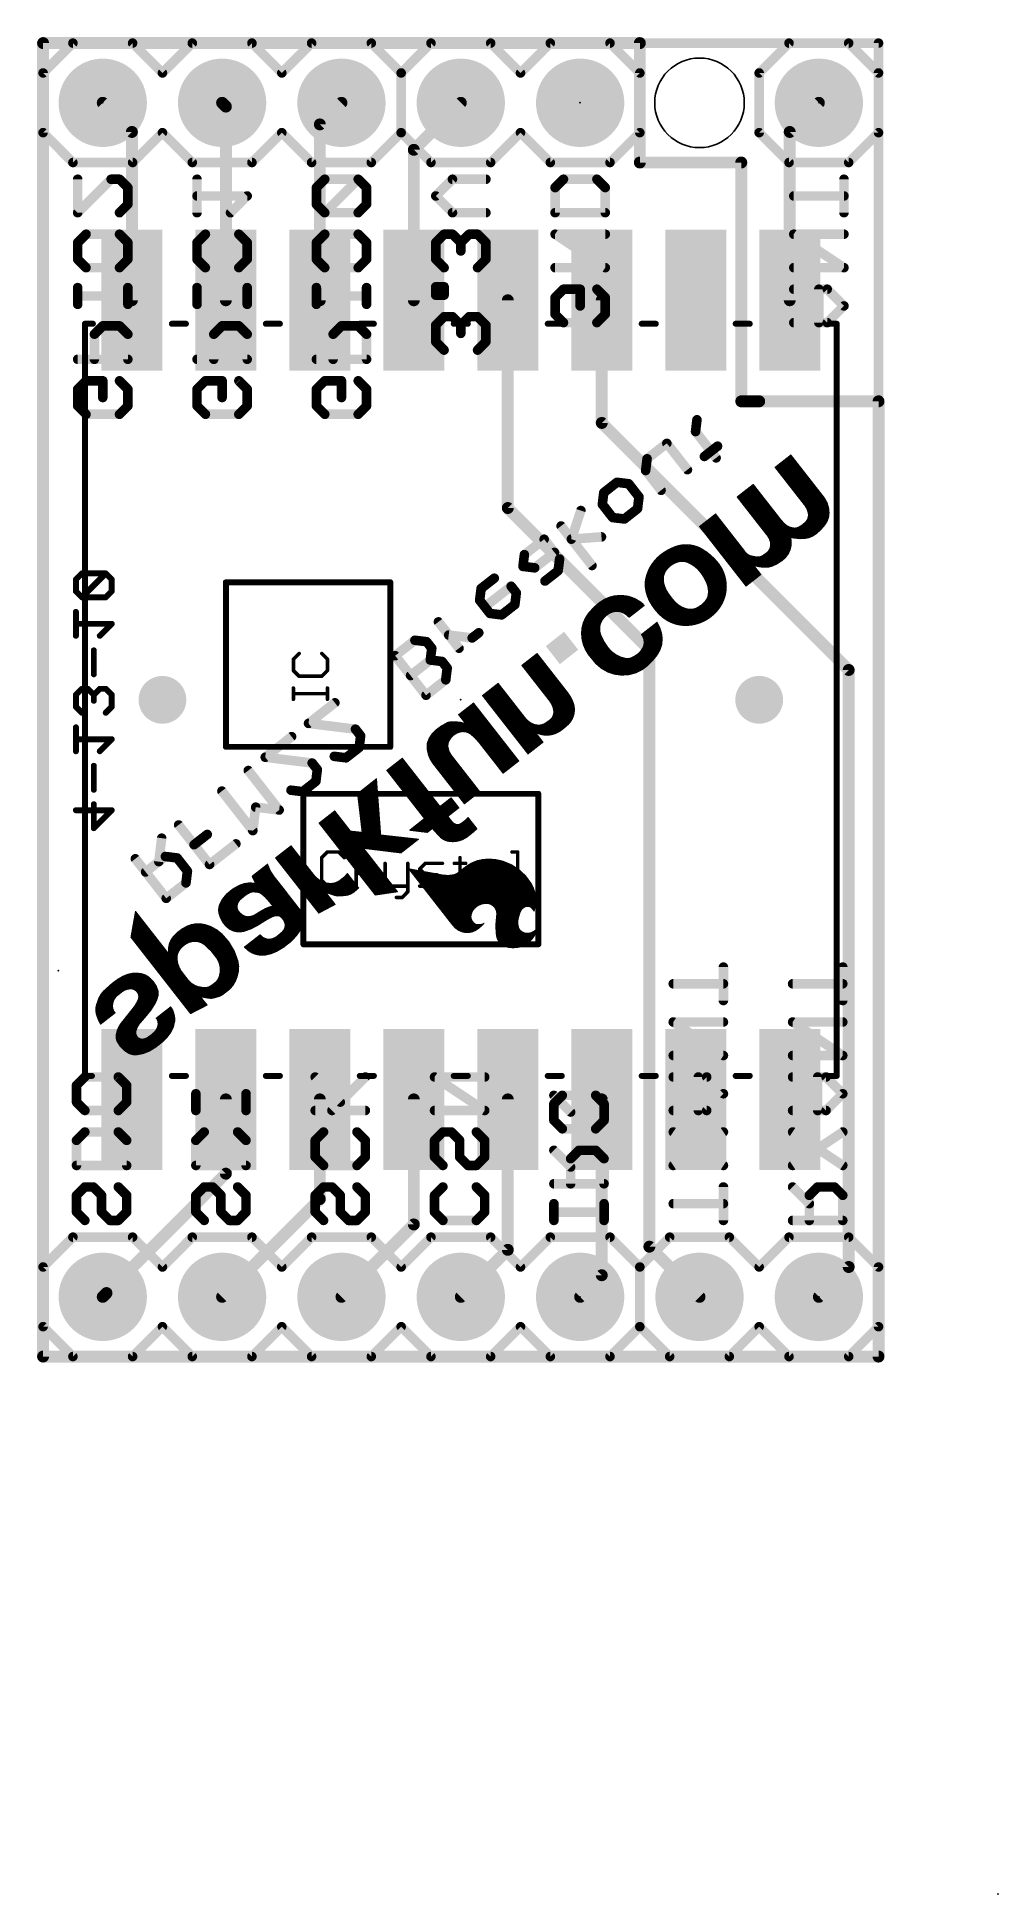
# Model space of a CAD drawing. Extents: x -0.1 to 20.3, y -11.4 to 28.1.
import ezdxf

# ---------------------------------------------------------------- set-up
doc = ezdxf.new("R2010")
doc.units = 0
for name, color, linetype in [('1', 12, 'CONTINUOUS'), ('16', 132, 'CONTINUOUS'), ('17', 110, 'CONTINUOUS'), ('18', 110, 'CONTINUOUS'), ('20', 53, 'CONTINUOUS'), ('21', 41, 'CONTINUOUS'), ('22', 40, 'CONTINUOUS'), ('23', 53, 'CONTINUOUS'), ('24', 53, 'CONTINUOUS'), ('51', 53, 'CONTINUOUS')]:
    doc.layers.add(name, color=color, linetype=linetype)

# ---------------------------------------------------------------- blocks, each defined once
blk = doc.blocks.new('RECT')
blk.add_solid([(-0.5, -0.5), (0.5, -0.5), (-0.5, 0.5), (0.5, 0.5)])
blk = doc.blocks.new('ROUNDP')
at = {"const_width": 0.5}
blk.add_lwpolyline([(0, -0.25, 1), (0, 0.25, 1), (0, -0.25)], format="xyb", dxfattribs=at)
blk = doc.blocks.new('ROUNDV')
at = {"const_width": 0.5}
blk.add_lwpolyline([(0, -0.25, 1), (0, 0.25, 1), (0, -0.25)], format="xyb", dxfattribs=at)

msp = doc.modelspace()

# ---------------------------------------------------------------- linework, layer by layer
at = {"layer": '1', "const_width": 0.254}
for points in [[(12.7, 27.94), (0, 27.94)], [(0, 27.94), (0, 0)], [(12.7, 25.4), (12.7, 27.94)], [(1.89, 26.05), (1.27, 26.67)], [(3.89, 26.59), (3.81, 26.67)], [(3.89, 22.47), (3.89, 26.59)], [(5.89, 26.21), (6.35, 26.67)], [(7.89, 25.67), (8.89, 26.67)], [(15.89, 26.05), (16.51, 26.67)], [(1.89, 22.47), (1.89, 26.05)], [(5.89, 22.47), (5.89, 26.21)], [(15.89, 22.47), (15.89, 26.05)], [(7.89, 22.47), (7.89, 25.67)], [(14.859, 25.4), (12.7, 25.4)], [(14.859, 20.32), (14.859, 25.4)], [(9.89, 18.05), (9.89, 22.47)], [(11.89, 19.86), (11.89, 22.47)], [(15.24, 20.32), (14.859, 20.32)], [(17.78, 20.32), (15.24, 20.32)], [(17.78, 0), (17.78, 20.32)], [(17.145, 14.605), (11.89, 19.86)], [(12.9032, 15.0368), (9.89, 18.05)], [(12.9032, 2.3368), (12.9032, 15.0368)], [(17.145, 1.905), (17.145, 14.605)], [(3.89, 3.89), (3.89, 5.47)], [(5.89, 3.35), (5.89, 5.47)], [(7.89, 2.81), (7.89, 5.47)], [(9.89, 2.27), (9.89, 5.47)], [(11.89, 1.73), (11.89, 5.47)], [(1.27, 1.27), (3.89, 3.89)], [(3.81, 1.27), (5.89, 3.35)], [(6.35, 1.27), (7.89, 2.81)], [(8.89, 1.27), (9.89, 2.27)], [(13.97, 1.27), (12.9032, 2.3368)], [(16.51, 1.27), (17.145, 1.905)], [(11.43, 1.27), (11.89, 1.73)], [(1.27, 1.27), (1.35, 1.35)], [(0, 0), (17.78, 0)]]:
    msp.add_lwpolyline(points, dxfattribs=at)
at = {"layer": '1', "const_width": 0.127}
for points in [[(0, 28.0035, 1), (0, 27.8765)], [(0.0635, 27.94, 1), (-0.0635, 27.94)], [(12.7635, 27.94, 1), (12.6365, 27.94)], [(12.7, 27.8765, 1), (12.7, 28.0035)], [(1.3149, 26.7149, 1), (1.2251, 26.6251)], [(3.8549, 26.7149, 1), (3.7651, 26.6251)], [(3.9535, 26.59, 1), (3.8265, 26.59)], [(3.8451, 26.5451, 1), (3.9349, 26.6349)], [(6.3949, 26.6251, 1), (6.3051, 26.7149)], [(8.9349, 26.6251, 1), (8.8451, 26.7149)], [(16.5549, 26.6251, 1), (16.4651, 26.7149)], [(1.9535, 26.05, 1), (1.8265, 26.05)], [(1.8451, 26.0051, 1), (1.9349, 26.0949)], [(5.9535, 26.21, 1), (5.8265, 26.21)], [(5.8451, 26.2549, 1), (5.9349, 26.1651)], [(15.9535, 26.05, 1), (15.8265, 26.05)], [(15.8451, 26.0949, 1), (15.9349, 26.0051)], [(7.9535, 25.67, 1), (7.8265, 25.67)], [(7.8451, 25.7149, 1), (7.9349, 25.6251)], [(12.7, 25.4635, 1), (12.7, 25.3365)], [(12.6365, 25.4, 1), (12.7635, 25.4)], [(14.9225, 25.4, 1), (14.7955, 25.4)], [(14.859, 25.3365, 1), (14.859, 25.4635)], [(1.8265, 22.47, 1), (1.9535, 22.47)], [(3.8265, 22.47, 1), (3.9535, 22.47)], [(5.8265, 22.47, 1), (5.9535, 22.47)], [(7.8265, 22.47, 1), (7.9535, 22.47)], [(9.9535, 22.47, 1), (9.8265, 22.47)], [(11.9535, 22.47, 1), (11.8265, 22.47)], [(15.8265, 22.47, 1), (15.9535, 22.47)], [(14.859, 20.3835, 1), (14.859, 20.2565)], [(14.7955, 20.32, 1), (14.9225, 20.32)], [(15.24, 20.3835, 1), (15.24, 20.2565)], [(15.24, 20.2565, 1), (15.24, 20.3835)], [(17.8435, 20.32, 1), (17.7165, 20.32)], [(17.78, 20.2565, 1), (17.78, 20.3835)], [(11.9349, 19.9049, 1), (11.8451, 19.8151)], [(11.8265, 19.86, 1), (11.9535, 19.86)], [(9.9349, 18.0949, 1), (9.8451, 18.0051)], [(9.8265, 18.05, 1), (9.9535, 18.05)], [(12.9667, 15.0368, 1), (12.8397, 15.0368)], [(12.8583, 14.9919, 1), (12.9481, 15.0817)], [(17.2085, 14.605, 1), (17.0815, 14.605)], [(17.1001, 14.5601, 1), (17.1899, 14.6499)], [(3.9535, 5.47, 1), (3.8265, 5.47)], [(5.9535, 5.47, 1), (5.8265, 5.47)], [(7.9535, 5.47, 1), (7.8265, 5.47)], [(9.9535, 5.47, 1), (9.8265, 5.47)], [(11.9535, 5.47, 1), (11.8265, 5.47)], [(3.8265, 3.89, 1), (3.9535, 3.89)], [(3.9349, 3.8451, 1), (3.8451, 3.9349)], [(5.8265, 3.35, 1), (5.9535, 3.35)], [(5.9349, 3.3051, 1), (5.8451, 3.3949)], [(7.8265, 2.81, 1), (7.9535, 2.81)], [(7.9349, 2.7651, 1), (7.8451, 2.8549)], [(9.9349, 2.2251, 1), (9.8451, 2.3149)], [(12.9481, 2.3817, 1), (12.8583, 2.2919)], [(12.8397, 2.3368, 1), (12.9667, 2.3368)], [(9.8265, 2.27, 1), (9.9535, 2.27)], [(17.1899, 1.8601, 1), (17.1001, 1.9499)], [(11.8265, 1.73, 1), (11.9535, 1.73)], [(11.9349, 1.6851, 1), (11.8451, 1.7749)], [(17.0815, 1.905, 1), (17.2085, 1.905)], [(1.2251, 1.3149, 1), (1.3149, 1.2251)], [(1.2251, 1.3149, 1), (1.3149, 1.2251)], [(1.3949, 1.3051, 1), (1.3051, 1.3949)], [(3.7651, 1.3149, 1), (3.8549, 1.2251)], [(6.3051, 1.3149, 1), (6.3949, 1.2251)], [(8.8451, 1.3149, 1), (8.9349, 1.2251)], [(11.3851, 1.3149, 1), (11.4749, 1.2251)], [(13.9251, 1.2251, 1), (14.0149, 1.3149)], [(16.4651, 1.3149, 1), (16.5549, 1.2251)], [(0, 0.0635, 1), (0, -0.0635)], [(-0.0635, 0, 1), (0.0635, 0)], [(17.7165, 0, 1), (17.8435, 0)], [(17.78, -0.0635, 1), (17.78, 0.0635)]]:
    msp.add_lwpolyline(points, format="xyb", dxfattribs=at)
at = {"layer": '16'}
for points, const_width in [([(12.7, 27.94), (0, 27.94)], 0.254), ([(0, 27.94), (0, 0)], 0.254), ([(12.7, 25.4), (12.7, 27.94)], 0.254), ([(14.859, 25.4), (12.7, 25.4)], 0.254), ([(14.859, 20.32), (14.859, 25.4)], 0.254), ([(15.24, 20.32), (14.859, 20.32)], 0.254), ([(17.78, 20.32), (15.24, 20.32)], 0.254), ([(17.78, 0), (17.78, 20.32)], 0.254), ([(0.8256, 16.6594), (0.6985, 16.5323)], 0.127), ([(0.6985, 16.5323), (0.6985, 16.2781)], 0.127), ([(1.334, 16.6594), (0.8256, 16.6594)], 0.127), ([(0.8256, 16.151), (1.334, 16.6594)], 0.127), ([(1.4612, 16.5323), (1.334, 16.6594)], 0.127), ([(1.4612, 16.2781), (1.4612, 16.5323)], 0.127), ([(0.6985, 16.2781), (0.8256, 16.151)], 0.127), ([(0.8256, 16.151), (1.334, 16.151)], 0.127), ([(1.334, 16.151), (1.4612, 16.2781)], 0.127), ([(0.6985, 15.3324), (0.6985, 15.8408)], 0.127), ([(1.4612, 15.5866), (0.6985, 15.5866)], 0.127), ([(1.2069, 15.3324), (1.4612, 15.5866)], 0.127), ([(1.0798, 14.5138), (1.0798, 15.0222)], 0.127), ([(0.8256, 14.2037), (0.6985, 14.0766)], 0.127), ([(0.9527, 14.2037), (0.8256, 14.2037)], 0.127), ([(1.0798, 14.0766), (0.9527, 14.2037)], 0.127), ([(1.2069, 14.2037), (1.0798, 14.0766)], 0.127), ([(1.334, 14.2037), (1.2069, 14.2037)], 0.127), ([(1.4612, 14.0766), (1.334, 14.2037)], 0.127), ([(0.6985, 14.0766), (0.6985, 13.8223)], 0.127), ([(0.6985, 13.8223), (0.8256, 13.6952)], 0.127), ([(1.0798, 14.0766), (1.0798, 13.9495)], 0.127), ([(1.334, 13.6952), (1.4612, 13.8223)], 0.127), ([(1.4612, 13.8223), (1.4612, 14.0766)], 0.127), ([(0.6985, 12.8767), (0.6985, 13.3851)], 0.127), ([(1.4612, 13.1309), (0.6985, 13.1309)], 0.127), ([(1.2069, 12.8767), (1.4612, 13.1309)], 0.127), ([(1.0798, 12.0581), (1.0798, 12.5665)], 0.127), ([(0.6985, 11.6208), (1.4612, 11.6208)], 0.127), ([(1.0798, 11.2395), (1.0798, 11.7479)], 0.127), ([(1.4612, 11.6208), (1.0798, 11.2395)], 0.127), ([(0, 0), (17.78, 0)], 0.254)]:
    msp.add_lwpolyline(points, dxfattribs=dict(at, const_width=const_width))
for points, const_width in [([(0, 28.0035, 1), (0, 27.8765)], 0.127), ([(0.0635, 27.94, 1), (-0.0635, 27.94)], 0.127), ([(12.7635, 27.94, 1), (12.6365, 27.94)], 0.127), ([(12.7, 27.8765, 1), (12.7, 28.0035)], 0.127), ([(12.7, 25.4635, 1), (12.7, 25.3365)], 0.127), ([(12.6365, 25.4, 1), (12.7635, 25.4)], 0.127), ([(14.9225, 25.4, 1), (14.7955, 25.4)], 0.127), ([(14.859, 25.3365, 1), (14.859, 25.4635)], 0.127), ([(14.859, 20.3835, 1), (14.859, 20.2565)], 0.127), ([(14.7955, 20.32, 1), (14.9225, 20.32)], 0.127), ([(15.24, 20.3835, 1), (15.24, 20.2565)], 0.127), ([(15.24, 20.2565, 1), (15.24, 20.3835)], 0.127), ([(17.8435, 20.32, 1), (17.7165, 20.32)], 0.127), ([(17.78, 20.2565, 1), (17.78, 20.3835)], 0.127), ([(0.7303, 16.5323, 1), (0.6667, 16.5323)], 0.0635), ([(0.8256, 16.6912, 1), (0.8256, 16.6277)], 0.0635), ([(0.8481, 16.637, 1), (0.8032, 16.6819)], 0.0635), ([(1.3565, 16.6819, 1), (1.3116, 16.637)], 0.0635), ([(1.3565, 16.637, 1), (1.3116, 16.6819)], 0.0635), ([(1.334, 16.6277, 1), (1.334, 16.6912)], 0.0635), ([(1.4929, 16.5323, 1), (1.4294, 16.5323)], 0.0635), ([(0.6667, 16.2781, 1), (0.7303, 16.2781)], 0.0635), ([(0.676, 16.5547, 1), (0.721, 16.5098)], 0.0635), ([(0.721, 16.3005, 1), (0.676, 16.2556)], 0.0635), ([(0.8256, 16.1827, 1), (0.8256, 16.1192)], 0.0635), ([(0.8032, 16.1734, 1), (0.8481, 16.1285)], 0.0635), ([(0.8032, 16.1285, 1), (0.8481, 16.1734)], 0.0635), ([(1.3116, 16.1734, 1), (1.3565, 16.1285)], 0.0635), ([(1.334, 16.1192, 1), (1.334, 16.1827)], 0.0635), ([(1.4294, 16.2781, 1), (1.4929, 16.2781)], 0.0635), ([(1.4387, 16.5098, 1), (1.4836, 16.5547)], 0.0635), ([(1.4836, 16.2556, 1), (1.4387, 16.3005)], 0.0635), ([(0.7303, 15.8408, 1), (0.6667, 15.8408)], 0.0635), ([(0.6985, 15.6184, 1), (0.6985, 15.5549)], 0.0635), ([(1.4836, 15.5642, 1), (1.4387, 15.6091)], 0.0635), ([(1.4612, 15.5549, 1), (1.4612, 15.6184)], 0.0635), ([(0.6667, 15.3324, 1), (0.7303, 15.3324)], 0.0635), ([(1.1116, 15.0222, 1), (1.0481, 15.0222)], 0.0635), ([(1.1845, 15.3548, 1), (1.2294, 15.3099)], 0.0635), ([(0.8256, 14.2354, 1), (0.8256, 14.1719)], 0.0635), ([(0.8481, 14.1812, 1), (0.8032, 14.2261)], 0.0635), ([(0.9752, 14.2261, 1), (0.9303, 14.1812)], 0.0635), ([(0.9527, 14.1719, 1), (0.9527, 14.2354)], 0.0635), ([(1.0481, 14.5138, 1), (1.1116, 14.5138)], 0.0635), ([(1.2069, 14.2354, 1), (1.2069, 14.1719)], 0.0635), ([(1.2294, 14.1812, 1), (1.1845, 14.2261)], 0.0635), ([(1.3565, 14.2261, 1), (1.3116, 14.1812)], 0.0635), ([(1.334, 14.1719, 1), (1.334, 14.2354)], 0.0635), ([(0.7303, 14.0766, 1), (0.6667, 14.0766)], 0.0635), ([(0.6667, 13.8223, 1), (0.7303, 13.8223)], 0.0635), ([(0.676, 14.099, 1), (0.721, 14.0541)], 0.0635), ([(0.721, 13.8448, 1), (0.676, 13.7999)], 0.0635), ([(1.1116, 14.0766, 1), (1.0481, 14.0766)], 0.0635), ([(1.0574, 14.099, 1), (1.1023, 14.0541)], 0.0635), ([(1.0481, 13.9495, 1), (1.1116, 13.9495)], 0.0635), ([(1.0574, 14.0541, 1), (1.1023, 14.099)], 0.0635), ([(1.4929, 14.0766, 1), (1.4294, 14.0766)], 0.0635), ([(1.4294, 13.8223, 1), (1.4929, 13.8223)], 0.0635), ([(1.4836, 13.7999, 1), (1.4387, 13.8448)], 0.0635), ([(1.4387, 14.0541, 1), (1.4836, 14.099)], 0.0635), ([(0.7303, 13.3851, 1), (0.6667, 13.3851)], 0.0635), ([(0.8032, 13.6728, 1), (0.8481, 13.7177)], 0.0635), ([(1.3116, 13.7177, 1), (1.3565, 13.6728)], 0.0635), ([(0.6985, 13.1626, 1), (0.6985, 13.0991)], 0.0635), ([(1.4836, 13.1084, 1), (1.4387, 13.1533)], 0.0635), ([(1.4612, 13.0991, 1), (1.4612, 13.1626)], 0.0635), ([(0.6667, 12.8767, 1), (0.7303, 12.8767)], 0.0635), ([(1.1845, 12.8991, 1), (1.2294, 12.8542)], 0.0635), ([(1.1116, 12.5665, 1), (1.0481, 12.5665)], 0.0635), ([(1.0481, 12.0581, 1), (1.1116, 12.0581)], 0.0635), ([(0.6985, 11.6526, 1), (0.6985, 11.5891)], 0.0635), ([(1.1116, 11.7479, 1), (1.0481, 11.7479)], 0.0635), ([(1.4836, 11.5984, 1), (1.4387, 11.6433)], 0.0635), ([(1.4612, 11.5891, 1), (1.4612, 11.6526)], 0.0635), ([(1.0574, 11.262, 1), (1.1023, 11.217)], 0.0635), ([(1.0481, 11.2395, 1), (1.1116, 11.2395)], 0.0635), ([(0, 0.0635, 1), (0, -0.0635)], 0.127), ([(-0.0635, 0, 1), (0.0635, 0)], 0.127), ([(17.7165, 0, 1), (17.8435, 0)], 0.127), ([(17.78, -0.0635, 1), (17.78, 0.0635)], 0.127)]:
    msp.add_lwpolyline(points, format="xyb", dxfattribs=dict(at, const_width=const_width))
at = {"layer": '20', "const_width": 0.2032}
for points in [[(0, 0), (0, 27.94)], [(0, 27.94), (17.78, 27.94)], [(17.78, 27.94), (17.78, 0)], [(17.78, 0), (0, 0)]]:
    msp.add_lwpolyline(points, dxfattribs=at)
at = {"layer": '20', "const_width": 0.1016}
for points in [[(0.0508, 27.94, 1), (-0.0508, 27.94)], [(0, 27.9908, 1), (0, 27.8892)], [(17.8308, 27.94, 1), (17.7292, 27.94)], [(17.78, 27.8892, 1), (17.78, 27.9908)], [(0, 0.0508, 1), (0, -0.0508)], [(-0.0508, 0, 1), (0.0508, 0)], [(17.7292, 0, 1), (17.8308, 0)], [(17.78, -0.0508, 1), (17.78, 0.0508)]]:
    msp.add_lwpolyline(points, format="xyb", dxfattribs=at)
at = {"layer": '20'}
msp.add_circle((13.97, 26.67), 0.9525, dxfattribs=at)
at = {"layer": '21'}
for points, const_width in [([(0.635, 27.94), (0, 27.305)], 0.2032), ([(0.635, 27.94), (1.905, 27.94)], 0.2032), ([(1.905, 27.94), (2.54, 27.305)], 0.2032), ([(2.54, 27.305), (3.175, 27.94)], 0.2032), ([(3.175, 27.94), (4.445, 27.94)], 0.2032), ([(4.445, 27.94), (5.08, 27.305)], 0.2032), ([(5.08, 27.305), (5.715, 27.94)], 0.2032), ([(5.715, 27.94), (6.985, 27.94)], 0.2032), ([(6.985, 27.94), (7.62, 27.305)], 0.2032), ([(7.62, 27.305), (8.255, 27.94)], 0.2032), ([(8.255, 27.94), (9.525, 27.94)], 0.2032), ([(9.525, 27.94), (10.16, 27.305)], 0.2032), ([(10.16, 27.305), (10.795, 27.94)], 0.2032), ([(10.795, 27.94), (12.065, 27.94)], 0.2032), ([(12.7, 27.305), (12.065, 27.94)], 0.2032), ([(15.875, 27.94), (15.24, 27.305)], 0.2032), ([(17.145, 27.94), (15.875, 27.94)], 0.2032), ([(17.78, 27.305), (17.145, 27.94)], 0.2032), ([(0, 27.305), (0, 26.035)], 0.2032), ([(7.62, 26.035), (7.62, 27.305)], 0.2032), ([(7.62, 27.305), (7.62, 26.035)], 0.2032), ([(12.7, 26.035), (12.7, 27.305)], 0.2032), ([(15.24, 27.305), (15.24, 26.035)], 0.2032), ([(17.78, 26.035), (17.78, 27.305)], 0.2032), ([(0, 26.035), (0.635, 25.4)], 0.2032), ([(2.54, 26.035), (1.905, 25.4)], 0.2032), ([(3.175, 25.4), (2.54, 26.035)], 0.2032), ([(5.08, 26.035), (4.445, 25.4)], 0.2032), ([(5.715, 25.4), (5.08, 26.035)], 0.2032), ([(7.62, 26.035), (6.985, 25.4)], 0.2032), ([(8.255, 25.4), (7.62, 26.035)], 0.2032), ([(10.16, 26.035), (9.525, 25.4)], 0.2032), ([(10.795, 25.4), (10.16, 26.035)], 0.2032), ([(12.065, 25.4), (12.7, 26.035)], 0.2032), ([(15.24, 26.035), (15.875, 25.4)], 0.2032), ([(17.145, 25.4), (17.78, 26.035)], 0.2032), ([(1.905, 25.4), (0.635, 25.4)], 0.2032), ([(4.445, 25.4), (3.175, 25.4)], 0.2032), ([(6.985, 25.4), (5.715, 25.4)], 0.2032), ([(9.525, 25.4), (8.255, 25.4)], 0.2032), ([(12.065, 25.4), (10.795, 25.4)], 0.2032), ([(15.875, 25.4), (17.145, 25.4)], 0.2032), ([(0.89, 5.97), (0.89, 21.97)], 0.127), ([(1.06, 21.97), (0.9086, 21.97)], 0.127), ([(3.04, 21.97), (2.74, 21.97)], 0.127), ([(5.04, 21.97), (4.74, 21.97)], 0.127), ([(7.04, 21.97), (6.74, 21.97)], 0.127), ([(9.04, 21.97), (8.74, 21.97)], 0.127), ([(11.04, 21.97), (10.74, 21.97)], 0.127), ([(13.04, 21.97), (12.74, 21.97)], 0.127), ([(15.04, 21.97), (14.74, 21.97)], 0.127), ([(16.89, 21.97), (16.7386, 21.97)], 0.127), ([(16.89, 21.97), (16.89, 5.97)], 0.127), ([(3.89, 12.97), (3.89, 16.47)], 0.127), ([(3.89, 16.47), (7.39, 16.47)], 0.127), ([(7.39, 16.47), (7.39, 12.97)], 0.127), ([(5.4482, 14.9544), (5.3275, 14.8337)], 0.0762), ([(5.3275, 14.8337), (5.3275, 14.5922)], 0.0762), ([(5.3275, 14.5922), (5.4482, 14.4715)], 0.0762), ([(6.0519, 14.8337), (5.9312, 14.9544)], 0.0762), ([(5.9312, 14.4715), (6.0519, 14.5922)], 0.0762), ([(6.0519, 14.5922), (6.0519, 14.8337)], 0.0762), ([(5.3275, 13.9804), (5.3275, 14.2219)], 0.0762), ([(5.4482, 14.4715), (5.9312, 14.4715)], 0.0762), ([(6.0519, 13.9804), (6.0519, 14.2219)], 0.0762), ([(6.0519, 14.1011), (5.3275, 14.1011)], 0.0762), ([(7.39, 12.97), (3.89, 12.97)], 0.127), ([(10.54, 11.97), (5.54, 11.97)], 0.127), ([(5.54, 11.97), (5.54, 8.77)], 0.127), ([(10.54, 11.97), (10.54, 8.77)], 0.127), ([(6.0488, 10.7325), (5.9281, 10.6118)], 0.0762), ([(6.2903, 10.7325), (6.0488, 10.7325)], 0.0762), ([(6.411, 10.6118), (6.2903, 10.7325)], 0.0762), ([(9.9796, 10.7325), (10.1003, 10.7325)], 0.0762), ([(10.1003, 10.7325), (10.1003, 10.0081)], 0.0762), ([(5.9281, 10.6118), (5.9281, 10.1288)], 0.0762), ([(6.6647, 10.0081), (6.6647, 10.491)], 0.0762), ([(6.6647, 10.2496), (6.9062, 10.491)], 0.0762), ([(6.9062, 10.491), (7.0269, 10.491)], 0.0762), ([(7.2786, 10.491), (7.2786, 10.1288)], 0.0762), ([(7.7615, 10.491), (7.7615, 9.8874)], 0.0762), ([(8.0152, 10.3703), (8.1359, 10.491)], 0.0762), ([(8.1359, 10.2496), (8.0152, 10.3703)], 0.0762), ([(8.1359, 10.491), (8.4982, 10.491)], 0.0762), ([(8.3774, 10.2496), (8.1359, 10.2496)], 0.0762), ([(8.4982, 10.1288), (8.3774, 10.2496)], 0.0762), ([(8.7518, 10.491), (8.9933, 10.491)], 0.0762), ([(8.8726, 10.6118), (8.8726, 10.1288)], 0.0762), ([(9.2429, 10.1288), (9.3637, 10.2496)], 0.0762), ([(9.3637, 10.491), (9.6051, 10.491)], 0.0762), ([(9.3637, 10.2496), (9.7259, 10.2496)], 0.0762), ([(9.6051, 10.491), (9.7259, 10.3703)], 0.0762), ([(9.7259, 10.3703), (9.7259, 10.0081)], 0.0762), ([(5.9281, 10.1288), (6.0488, 10.0081)], 0.0762), ([(6.0488, 10.0081), (6.2903, 10.0081)], 0.0762), ([(6.2903, 10.0081), (6.411, 10.1288)], 0.0762), ([(7.2786, 10.1288), (7.3993, 10.0081)], 0.0762), ([(7.3993, 10.0081), (7.7615, 10.0081)], 0.0762), ([(7.7615, 9.8874), (7.6408, 9.7666)], 0.0762), ([(8.0152, 10.0081), (8.3774, 10.0081)], 0.0762), ([(8.3774, 10.0081), (8.4982, 10.1288)], 0.0762), ([(8.8726, 10.1288), (8.9933, 10.0081)], 0.0762), ([(9.3637, 10.0081), (9.2429, 10.1288)], 0.0762), ([(9.7259, 10.0081), (9.3637, 10.0081)], 0.0762), ([(9.9796, 10.0081), (10.221, 10.0081)], 0.0762), ([(7.6408, 9.7666), (7.5201, 9.7666)], 0.0762), ([(10.54, 8.77), (5.54, 8.77)], 0.127), ([(1.04, 5.97), (0.8886, 5.97)], 0.127), ([(3.04, 5.97), (2.74, 5.97)], 0.127), ([(5.04, 5.97), (4.74, 5.97)], 0.127), ([(7.04, 5.97), (6.74, 5.97)], 0.127), ([(9.04, 5.97), (8.74, 5.97)], 0.127), ([(11.04, 5.97), (10.74, 5.97)], 0.127), ([(13.04, 5.97), (12.74, 5.97)], 0.127), ([(15.04, 5.97), (14.74, 5.97)], 0.127), ([(16.89, 5.97), (16.7386, 5.97)], 0.127), ([(0, 1.905), (0.635, 2.54)], 0.2032), ([(0.635, 2.54), (1.905, 2.54)], 0.2032), ([(1.905, 2.54), (2.54, 1.905)], 0.2032), ([(2.54, 1.905), (3.175, 2.54)], 0.2032), ([(3.175, 2.54), (4.445, 2.54)], 0.2032), ([(5.08, 1.905), (4.445, 2.54)], 0.2032), ([(5.08, 1.905), (5.715, 2.54)], 0.2032), ([(5.715, 2.54), (6.985, 2.54)], 0.2032), ([(6.985, 2.54), (7.62, 1.905)], 0.2032), ([(7.62, 1.905), (8.255, 2.54)], 0.2032), ([(8.255, 2.54), (9.525, 2.54)], 0.2032), ([(9.525, 2.54), (10.16, 1.905)], 0.2032), ([(10.16, 1.905), (10.795, 2.54)], 0.2032), ([(10.795, 2.54), (12.065, 2.54)], 0.2032), ([(12.7, 1.905), (12.065, 2.54)], 0.2032), ([(12.7, 1.905), (13.335, 2.54)], 0.2032), ([(13.335, 2.54), (14.605, 2.54)], 0.2032), ([(14.605, 2.54), (15.24, 1.905)], 0.2032), ([(15.24, 1.905), (15.875, 2.54)], 0.2032), ([(15.875, 2.54), (17.145, 2.54)], 0.2032), ([(17.78, 1.905), (17.145, 2.54)], 0.2032), ([(0, 0.635), (0, 1.905)], 0.2032), ([(12.7, 0.635), (12.7, 1.905)], 0.2032), ([(12.7, 0.635), (12.7, 1.905)], 0.2032), ([(17.78, 0.635), (17.78, 1.905)], 0.2032), ([(0.635, 0), (0, 0.635)], 0.2032), ([(2.54, 0.635), (1.905, 0)], 0.2032), ([(3.175, 0), (2.54, 0.635)], 0.2032), ([(4.445, 0), (5.08, 0.635)], 0.2032), ([(5.715, 0), (5.08, 0.635)], 0.2032), ([(7.62, 0.635), (6.985, 0)], 0.2032), ([(8.255, 0), (7.62, 0.635)], 0.2032), ([(10.16, 0.635), (9.525, 0)], 0.2032), ([(10.795, 0), (10.16, 0.635)], 0.2032), ([(12.065, 0), (12.7, 0.635)], 0.2032), ([(13.335, 0), (12.7, 0.635)], 0.2032), ([(15.24, 0.635), (14.605, 0)], 0.2032), ([(15.875, 0), (15.24, 0.635)], 0.2032), ([(17.145, 0), (17.78, 0.635)], 0.2032), ([(1.905, 0), (0.635, 0)], 0.2032), ([(4.445, 0), (3.175, 0)], 0.2032), ([(6.985, 0), (5.715, 0)], 0.2032), ([(9.525, 0), (8.255, 0)], 0.2032), ([(12.065, 0), (10.795, 0)], 0.2032), ([(14.605, 0), (13.335, 0)], 0.2032), ([(17.145, 0), (15.875, 0)], 0.2032)]:
    msp.add_lwpolyline(points, dxfattribs=dict(at, const_width=const_width))
for points, const_width in [([(0.635, 27.9908, 1), (0.635, 27.8892)], 0.1016), ([(0.6709, 27.9041, 1), (0.5991, 27.9759)], 0.1016), ([(1.9409, 27.9759, 1), (1.8691, 27.9041)], 0.1016), ([(1.905, 27.8892, 1), (1.905, 27.9908)], 0.1016), ([(3.175, 27.9908, 1), (3.175, 27.8892)], 0.1016), ([(3.2109, 27.9041, 1), (3.1391, 27.9759)], 0.1016), ([(4.4809, 27.9759, 1), (4.4091, 27.9041)], 0.1016), ([(4.445, 27.8892, 1), (4.445, 27.9908)], 0.1016), ([(5.715, 27.9908, 1), (5.715, 27.8892)], 0.1016), ([(5.7509, 27.9041, 1), (5.6791, 27.9759)], 0.1016), ([(7.0209, 27.9759, 1), (6.9491, 27.9041)], 0.1016), ([(6.985, 27.8892, 1), (6.985, 27.9908)], 0.1016), ([(8.255, 27.9908, 1), (8.255, 27.8892)], 0.1016), ([(8.2909, 27.9041, 1), (8.2191, 27.9759)], 0.1016), ([(9.5609, 27.9759, 1), (9.4891, 27.9041)], 0.1016), ([(9.525, 27.8892, 1), (9.525, 27.9908)], 0.1016), ([(10.795, 27.9908, 1), (10.795, 27.8892)], 0.1016), ([(10.8309, 27.9041, 1), (10.7591, 27.9759)], 0.1016), ([(12.1009, 27.9759, 1), (12.0291, 27.9041)], 0.1016), ([(12.065, 27.8892, 1), (12.065, 27.9908)], 0.1016), ([(15.875, 27.9908, 1), (15.875, 27.8892)], 0.1016), ([(15.9109, 27.9041, 1), (15.8391, 27.9759)], 0.1016), ([(17.1809, 27.9759, 1), (17.1091, 27.9041)], 0.1016), ([(17.145, 27.8892, 1), (17.145, 27.9908)], 0.1016), ([(0.0508, 27.305, 1), (-0.0508, 27.305)], 0.1016), ([(-0.0359, 27.3409, 1), (0.0359, 27.2691)], 0.1016), ([(2.5041, 27.3409, 1), (2.5759, 27.2691)], 0.1016), ([(2.5041, 27.2691, 1), (2.5759, 27.3409)], 0.1016), ([(5.0441, 27.3409, 1), (5.1159, 27.2691)], 0.1016), ([(5.0441, 27.2691, 1), (5.1159, 27.3409)], 0.1016), ([(7.6708, 27.305, 1), (7.5692, 27.305)], 0.1016), ([(7.6708, 27.305, 1), (7.5692, 27.305)], 0.1016), ([(7.5841, 27.3409, 1), (7.6559, 27.2691)], 0.1016), ([(7.5841, 27.2691, 1), (7.6559, 27.3409)], 0.1016), ([(10.1241, 27.3409, 1), (10.1959, 27.2691)], 0.1016), ([(10.1241, 27.2691, 1), (10.1959, 27.3409)], 0.1016), ([(12.7508, 27.305, 1), (12.6492, 27.305)], 0.1016), ([(12.6641, 27.2691, 1), (12.7359, 27.3409)], 0.1016), ([(15.2908, 27.305, 1), (15.1892, 27.305)], 0.1016), ([(15.2041, 27.3409, 1), (15.2759, 27.2691)], 0.1016), ([(17.8308, 27.305, 1), (17.7292, 27.305)], 0.1016), ([(17.7441, 27.2691, 1), (17.8159, 27.3409)], 0.1016), ([(0.0359, 26.0709, 1), (-0.0359, 25.9991)], 0.1016), ([(-0.0508, 26.035, 1), (0.0508, 26.035)], 0.1016), ([(2.5759, 26.0709, 1), (2.5041, 25.9991)], 0.1016), ([(2.5759, 25.9991, 1), (2.5041, 26.0709)], 0.1016), ([(5.1159, 26.0709, 1), (5.0441, 25.9991)], 0.1016), ([(5.1159, 25.9991, 1), (5.0441, 26.0709)], 0.1016), ([(7.6559, 26.0709, 1), (7.5841, 25.9991)], 0.1016), ([(7.5692, 26.035, 1), (7.6708, 26.035)], 0.1016), ([(7.5692, 26.035, 1), (7.6708, 26.035)], 0.1016), ([(7.6559, 25.9991, 1), (7.5841, 26.0709)], 0.1016), ([(10.1959, 26.0709, 1), (10.1241, 25.9991)], 0.1016), ([(10.1959, 25.9991, 1), (10.1241, 26.0709)], 0.1016), ([(12.6492, 26.035, 1), (12.7508, 26.035)], 0.1016), ([(12.7359, 25.9991, 1), (12.6641, 26.0709)], 0.1016), ([(15.2759, 26.0709, 1), (15.2041, 25.9991)], 0.1016), ([(15.1892, 26.035, 1), (15.2908, 26.035)], 0.1016), ([(17.7292, 26.035, 1), (17.8308, 26.035)], 0.1016), ([(17.8159, 25.9991, 1), (17.7441, 26.0709)], 0.1016), ([(0.635, 25.4508, 1), (0.635, 25.3492)], 0.1016), ([(0.5991, 25.3641, 1), (0.6709, 25.4359)], 0.1016), ([(1.8691, 25.4359, 1), (1.9409, 25.3641)], 0.1016), ([(1.905, 25.3492, 1), (1.905, 25.4508)], 0.1016), ([(3.175, 25.4508, 1), (3.175, 25.3492)], 0.1016), ([(3.1391, 25.3641, 1), (3.2109, 25.4359)], 0.1016), ([(4.4091, 25.4359, 1), (4.4809, 25.3641)], 0.1016), ([(4.445, 25.3492, 1), (4.445, 25.4508)], 0.1016), ([(5.715, 25.4508, 1), (5.715, 25.3492)], 0.1016), ([(5.6791, 25.3641, 1), (5.7509, 25.4359)], 0.1016), ([(6.9491, 25.4359, 1), (7.0209, 25.3641)], 0.1016), ([(6.985, 25.3492, 1), (6.985, 25.4508)], 0.1016), ([(8.255, 25.4508, 1), (8.255, 25.3492)], 0.1016), ([(8.2191, 25.3641, 1), (8.2909, 25.4359)], 0.1016), ([(9.4891, 25.4359, 1), (9.5609, 25.3641)], 0.1016), ([(9.525, 25.3492, 1), (9.525, 25.4508)], 0.1016), ([(10.795, 25.4508, 1), (10.795, 25.3492)], 0.1016), ([(10.7591, 25.3641, 1), (10.8309, 25.4359)], 0.1016), ([(12.0291, 25.4359, 1), (12.1009, 25.3641)], 0.1016), ([(12.065, 25.3492, 1), (12.065, 25.4508)], 0.1016), ([(15.875, 25.4508, 1), (15.875, 25.3492)], 0.1016), ([(15.8391, 25.3641, 1), (15.9109, 25.4359)], 0.1016), ([(17.1091, 25.4359, 1), (17.1809, 25.3641)], 0.1016), ([(17.145, 25.3492, 1), (17.145, 25.4508)], 0.1016), ([(0.9218, 21.97, 1), (0.8582, 21.97)], 0.0635), ([(0.9086, 22.0018, 1), (0.9086, 21.9383)], 0.0635), ([(1.06, 21.9383, 1), (1.06, 22.0018)], 0.0635), ([(2.74, 22.0018, 1), (2.74, 21.9383)], 0.0635), ([(3.04, 21.9383, 1), (3.04, 22.0018)], 0.0635), ([(4.74, 22.0018, 1), (4.74, 21.9383)], 0.0635), ([(5.04, 21.9383, 1), (5.04, 22.0018)], 0.0635), ([(6.74, 22.0018, 1), (6.74, 21.9383)], 0.0635), ([(7.04, 21.9383, 1), (7.04, 22.0018)], 0.0635), ([(8.74, 22.0018, 1), (8.74, 21.9383)], 0.0635), ([(9.04, 21.9383, 1), (9.04, 22.0018)], 0.0635), ([(10.74, 22.0018, 1), (10.74, 21.9383)], 0.0635), ([(11.04, 21.9383, 1), (11.04, 22.0018)], 0.0635), ([(12.74, 22.0018, 1), (12.74, 21.9383)], 0.0635), ([(13.04, 21.9383, 1), (13.04, 22.0018)], 0.0635), ([(14.74, 22.0018, 1), (14.74, 21.9383)], 0.0635), ([(15.04, 21.9383, 1), (15.04, 22.0018)], 0.0635), ([(16.7386, 22.0018, 1), (16.7386, 21.9383)], 0.0635), ([(16.9217, 21.97, 1), (16.8583, 21.97)], 0.0635), ([(16.89, 21.9383, 1), (16.89, 22.0018)], 0.0635), ([(3.9218, 16.47, 1), (3.8582, 16.47)], 0.0635), ([(3.89, 16.5018, 1), (3.89, 16.4383)], 0.0635), ([(7.4218, 16.47, 1), (7.3583, 16.47)], 0.0635), ([(7.39, 16.4383, 1), (7.39, 16.5018)], 0.0635), ([(5.3465, 14.8337, 1), (5.3084, 14.8337)], 0.0381), ([(5.314, 14.8471, 1), (5.341, 14.8202)], 0.0381), ([(5.341, 14.6057, 1), (5.314, 14.5787)], 0.0381), ([(5.4617, 14.9409, 1), (5.4347, 14.9679)], 0.0381), ([(5.9446, 14.9679, 1), (5.9177, 14.9409)], 0.0381), ([(6.071, 14.8337, 1), (6.0329, 14.8337)], 0.0381), ([(6.0384, 14.8202, 1), (6.0654, 14.8471)], 0.0381), ([(6.0654, 14.5787, 1), (6.0384, 14.6057)], 0.0381), ([(5.3084, 14.5922, 1), (5.3465, 14.5922)], 0.0381), ([(5.3465, 14.2219, 1), (5.3084, 14.2219)], 0.0381), ([(5.4482, 14.4905, 1), (5.4482, 14.4524)], 0.0381), ([(5.4347, 14.458, 1), (5.4617, 14.4849)], 0.0381), ([(5.9177, 14.4849, 1), (5.9446, 14.458)], 0.0381), ([(5.9312, 14.4524, 1), (5.9312, 14.4905)], 0.0381), ([(6.0329, 14.5922, 1), (6.071, 14.5922)], 0.0381), ([(6.071, 14.2219, 1), (6.0329, 14.2219)], 0.0381), ([(5.3084, 13.9804, 1), (5.3465, 13.9804)], 0.0381), ([(5.3275, 14.1202, 1), (5.3275, 14.0821)], 0.0381), ([(6.0329, 13.9804, 1), (6.071, 13.9804)], 0.0381), ([(6.0519, 14.0821, 1), (6.0519, 14.1202)], 0.0381), ([(3.8582, 12.97, 1), (3.9218, 12.97)], 0.0635), ([(3.89, 13.0018, 1), (3.89, 12.9383)], 0.0635), ([(7.3583, 12.97, 1), (7.4218, 12.97)], 0.0635), ([(7.39, 12.9383, 1), (7.39, 13.0018)], 0.0635), ([(5.54, 12.0018, 1), (5.54, 11.9383)], 0.0635), ([(5.5717, 11.97, 1), (5.5083, 11.97)], 0.0635), ([(10.5718, 11.97, 1), (10.5083, 11.97)], 0.0635), ([(10.54, 11.9383, 1), (10.54, 12.0018)], 0.0635), ([(6.0488, 10.7516, 1), (6.0488, 10.7135)], 0.0381), ([(6.0623, 10.719, 1), (6.0354, 10.746)], 0.0381), ([(6.3038, 10.746, 1), (6.2768, 10.719)], 0.0381), ([(6.2903, 10.7135, 1), (6.2903, 10.7516)], 0.0381), ([(9.9796, 10.7516, 1), (9.9796, 10.7135)], 0.0381), ([(10.1193, 10.7325, 1), (10.0812, 10.7325)], 0.0381), ([(10.1003, 10.7135, 1), (10.1003, 10.7516)], 0.0381), ([(5.9472, 10.6118, 1), (5.9091, 10.6118)], 0.0381), ([(5.9146, 10.6253, 1), (5.9416, 10.5983)], 0.0381), ([(6.3976, 10.5983, 1), (6.4245, 10.6253)], 0.0381), ([(6.6838, 10.491, 1), (6.6457, 10.491)], 0.0381), ([(6.6513, 10.263, 1), (6.6782, 10.2361)], 0.0381), ([(6.9062, 10.5101, 1), (6.9062, 10.472)], 0.0381), ([(6.9197, 10.4776, 1), (6.8927, 10.5045)], 0.0381), ([(7.0269, 10.472, 1), (7.0269, 10.5101)], 0.0381), ([(7.2976, 10.491, 1), (7.2595, 10.491)], 0.0381), ([(7.7806, 10.491, 1), (7.7425, 10.491)], 0.0381), ([(8.0287, 10.3838, 1), (8.0017, 10.3568)], 0.0381), ([(8.0017, 10.3838, 1), (8.0287, 10.3568)], 0.0381), ([(8.1359, 10.5101, 1), (8.1359, 10.472)], 0.0381), ([(8.1359, 10.2686, 1), (8.1359, 10.2305)], 0.0381), ([(8.1494, 10.4776, 1), (8.1225, 10.5045)], 0.0381), ([(8.1225, 10.2361, 1), (8.1494, 10.263)], 0.0381), ([(8.3909, 10.263, 1), (8.364, 10.2361)], 0.0381), ([(8.3774, 10.2305, 1), (8.3774, 10.2686)], 0.0381), ([(8.4982, 10.472, 1), (8.4982, 10.5101)], 0.0381), ([(8.7518, 10.5101, 1), (8.7518, 10.472)], 0.0381), ([(8.8916, 10.6118, 1), (8.8535, 10.6118)], 0.0381), ([(8.9933, 10.472, 1), (8.9933, 10.5101)], 0.0381), ([(9.3637, 10.5101, 1), (9.3637, 10.472)], 0.0381), ([(9.3637, 10.2686, 1), (9.3637, 10.2305)], 0.0381), ([(9.3771, 10.2361, 1), (9.3502, 10.263)], 0.0381), ([(9.6186, 10.5045, 1), (9.5917, 10.4776)], 0.0381), ([(9.6051, 10.472, 1), (9.6051, 10.5101)], 0.0381), ([(9.7449, 10.3703, 1), (9.7068, 10.3703)], 0.0381), ([(9.7124, 10.3568, 1), (9.7393, 10.3838)], 0.0381), ([(9.7259, 10.2305, 1), (9.7259, 10.2686)], 0.0381), ([(5.9416, 10.1423, 1), (5.9146, 10.1154)], 0.0381), ([(5.9091, 10.1288, 1), (5.9472, 10.1288)], 0.0381), ([(6.0488, 10.0272, 1), (6.0488, 9.9891)], 0.0381), ([(6.0354, 9.9946, 1), (6.0623, 10.0216)], 0.0381), ([(6.2768, 10.0216, 1), (6.3038, 9.9946)], 0.0381), ([(6.2903, 9.9891, 1), (6.2903, 10.0272)], 0.0381), ([(6.4245, 10.1154, 1), (6.3976, 10.1423)], 0.0381), ([(6.6457, 10.0081, 1), (6.6838, 10.0081)], 0.0381), ([(7.2921, 10.1423, 1), (7.2651, 10.1154)], 0.0381), ([(7.2595, 10.1288, 1), (7.2976, 10.1288)], 0.0381), ([(7.3993, 10.0272, 1), (7.3993, 9.9891)], 0.0381), ([(7.3858, 9.9946, 1), (7.4128, 10.0216)], 0.0381), ([(7.7425, 9.8874, 1), (7.7806, 9.8874)], 0.0381), ([(7.775, 9.8739, 1), (7.7481, 9.9008)], 0.0381), ([(7.7615, 9.9891, 1), (7.7615, 10.0272)], 0.0381), ([(8.0152, 10.0272, 1), (8.0152, 9.9891)], 0.0381), ([(8.364, 10.0216, 1), (8.3909, 9.9946)], 0.0381), ([(8.3774, 9.9891, 1), (8.3774, 10.0272)], 0.0381), ([(8.5116, 10.1154, 1), (8.4847, 10.1423)], 0.0381), ([(8.4847, 10.1154, 1), (8.5116, 10.1423)], 0.0381), ([(8.886, 10.1423, 1), (8.8591, 10.1154)], 0.0381), ([(8.8535, 10.1288, 1), (8.8916, 10.1288)], 0.0381), ([(8.9798, 9.9946, 1), (9.0068, 10.0216)], 0.0381), ([(9.2564, 10.1423, 1), (9.2295, 10.1154)], 0.0381), ([(9.2295, 10.1423, 1), (9.2564, 10.1154)], 0.0381), ([(9.3637, 10.0272, 1), (9.3637, 9.9891)], 0.0381), ([(9.3502, 9.9946, 1), (9.3771, 10.0216)], 0.0381), ([(9.7068, 10.0081, 1), (9.7449, 10.0081)], 0.0381), ([(9.7259, 9.9891, 1), (9.7259, 10.0272)], 0.0381), ([(9.9796, 10.0272, 1), (9.9796, 9.9891)], 0.0381), ([(10.0812, 10.0081, 1), (10.1193, 10.0081)], 0.0381), ([(10.221, 9.9891, 1), (10.221, 10.0272)], 0.0381), ([(7.5201, 9.7857, 1), (7.5201, 9.7476)], 0.0381), ([(7.6273, 9.7801, 1), (7.6543, 9.7532)], 0.0381), ([(7.6408, 9.7476, 1), (7.6408, 9.7857)], 0.0381), ([(5.54, 8.8018, 1), (5.54, 8.7382)], 0.0635), ([(5.5083, 8.77, 1), (5.5717, 8.77)], 0.0635), ([(10.5083, 8.77, 1), (10.5718, 8.77)], 0.0635), ([(10.54, 8.7382, 1), (10.54, 8.8018)], 0.0635), ([(0.8886, 6.0018, 1), (0.8886, 5.9383)], 0.0635), ([(0.8582, 5.97, 1), (0.9218, 5.97)], 0.0635), ([(1.04, 5.9383, 1), (1.04, 6.0018)], 0.0635), ([(2.74, 6.0018, 1), (2.74, 5.9383)], 0.0635), ([(3.04, 5.9383, 1), (3.04, 6.0018)], 0.0635), ([(4.74, 6.0018, 1), (4.74, 5.9383)], 0.0635), ([(5.04, 5.9383, 1), (5.04, 6.0018)], 0.0635), ([(6.74, 6.0018, 1), (6.74, 5.9383)], 0.0635), ([(7.04, 5.9383, 1), (7.04, 6.0018)], 0.0635), ([(8.74, 6.0018, 1), (8.74, 5.9383)], 0.0635), ([(9.04, 5.9383, 1), (9.04, 6.0018)], 0.0635), ([(10.74, 6.0018, 1), (10.74, 5.9383)], 0.0635), ([(11.04, 5.9383, 1), (11.04, 6.0018)], 0.0635), ([(12.74, 6.0018, 1), (12.74, 5.9383)], 0.0635), ([(13.04, 5.9383, 1), (13.04, 6.0018)], 0.0635), ([(14.74, 6.0018, 1), (14.74, 5.9383)], 0.0635), ([(15.04, 5.9383, 1), (15.04, 6.0018)], 0.0635), ([(16.7386, 6.0018, 1), (16.7386, 5.9383)], 0.0635), ([(16.8583, 5.97, 1), (16.9217, 5.97)], 0.0635), ([(16.89, 5.9383, 1), (16.89, 6.0018)], 0.0635), ([(0.635, 2.5908, 1), (0.635, 2.4892)], 0.1016), ([(0.6709, 2.5041, 1), (0.5991, 2.5759)], 0.1016), ([(1.9409, 2.5759, 1), (1.8691, 2.5041)], 0.1016), ([(1.905, 2.4892, 1), (1.905, 2.5908)], 0.1016), ([(3.175, 2.5908, 1), (3.175, 2.4892)], 0.1016), ([(3.2109, 2.5041, 1), (3.1391, 2.5759)], 0.1016), ([(4.4809, 2.5759, 1), (4.4091, 2.5041)], 0.1016), ([(4.445, 2.4892, 1), (4.445, 2.5908)], 0.1016), ([(5.715, 2.5908, 1), (5.715, 2.4892)], 0.1016), ([(5.7509, 2.5041, 1), (5.6791, 2.5759)], 0.1016), ([(7.0209, 2.5759, 1), (6.9491, 2.5041)], 0.1016), ([(6.985, 2.4892, 1), (6.985, 2.5908)], 0.1016), ([(8.255, 2.5908, 1), (8.255, 2.4892)], 0.1016), ([(8.2909, 2.5041, 1), (8.2191, 2.5759)], 0.1016), ([(9.5609, 2.5759, 1), (9.4891, 2.5041)], 0.1016), ([(9.525, 2.4892, 1), (9.525, 2.5908)], 0.1016), ([(10.795, 2.5908, 1), (10.795, 2.4892)], 0.1016), ([(10.8309, 2.5041, 1), (10.7591, 2.5759)], 0.1016), ([(12.1009, 2.5759, 1), (12.0291, 2.5041)], 0.1016), ([(12.065, 2.4892, 1), (12.065, 2.5908)], 0.1016), ([(13.335, 2.5908, 1), (13.335, 2.4892)], 0.1016), ([(13.3709, 2.5041, 1), (13.2991, 2.5759)], 0.1016), ([(14.6409, 2.5759, 1), (14.5691, 2.5041)], 0.1016), ([(14.605, 2.4892, 1), (14.605, 2.5908)], 0.1016), ([(15.875, 2.5908, 1), (15.875, 2.4892)], 0.1016), ([(15.9109, 2.5041, 1), (15.8391, 2.5759)], 0.1016), ([(17.1809, 2.5759, 1), (17.1091, 2.5041)], 0.1016), ([(17.145, 2.4892, 1), (17.145, 2.5908)], 0.1016), ([(0.0508, 1.905, 1), (-0.0508, 1.905)], 0.1016), ([(-0.0359, 1.9409, 1), (0.0359, 1.8691)], 0.1016), ([(2.5041, 1.9409, 1), (2.5759, 1.8691)], 0.1016), ([(2.5041, 1.8691, 1), (2.5759, 1.9409)], 0.1016), ([(5.0441, 1.9409, 1), (5.1159, 1.8691)], 0.1016), ([(5.0441, 1.8691, 1), (5.1159, 1.9409)], 0.1016), ([(7.5841, 1.9409, 1), (7.6559, 1.8691)], 0.1016), ([(7.5841, 1.8691, 1), (7.6559, 1.9409)], 0.1016), ([(10.1241, 1.9409, 1), (10.1959, 1.8691)], 0.1016), ([(10.1241, 1.8691, 1), (10.1959, 1.9409)], 0.1016), ([(12.7508, 1.905, 1), (12.6492, 1.905)], 0.1016), ([(12.7508, 1.905, 1), (12.6492, 1.905)], 0.1016), ([(12.6641, 1.9409, 1), (12.7359, 1.8691)], 0.1016), ([(12.6641, 1.8691, 1), (12.7359, 1.9409)], 0.1016), ([(15.2041, 1.9409, 1), (15.2759, 1.8691)], 0.1016), ([(15.2041, 1.8691, 1), (15.2759, 1.9409)], 0.1016), ([(17.8308, 1.905, 1), (17.7292, 1.905)], 0.1016), ([(17.7441, 1.8691, 1), (17.8159, 1.9409)], 0.1016), ([(0.0359, 0.6709, 1), (-0.0359, 0.5991)], 0.1016), ([(-0.0508, 0.635, 1), (0.0508, 0.635)], 0.1016), ([(2.5759, 0.6709, 1), (2.5041, 0.5991)], 0.1016), ([(2.5759, 0.5991, 1), (2.5041, 0.6709)], 0.1016), ([(5.1159, 0.6709, 1), (5.0441, 0.5991)], 0.1016), ([(5.1159, 0.5991, 1), (5.0441, 0.6709)], 0.1016), ([(7.6559, 0.6709, 1), (7.5841, 0.5991)], 0.1016), ([(7.6559, 0.5991, 1), (7.5841, 0.6709)], 0.1016), ([(10.1959, 0.6709, 1), (10.1241, 0.5991)], 0.1016), ([(10.1959, 0.5991, 1), (10.1241, 0.6709)], 0.1016), ([(12.7359, 0.6709, 1), (12.6641, 0.5991)], 0.1016), ([(12.6492, 0.635, 1), (12.7508, 0.635)], 0.1016), ([(12.6492, 0.635, 1), (12.7508, 0.635)], 0.1016), ([(12.7359, 0.5991, 1), (12.6641, 0.6709)], 0.1016), ([(15.2759, 0.6709, 1), (15.2041, 0.5991)], 0.1016), ([(15.2759, 0.5991, 1), (15.2041, 0.6709)], 0.1016), ([(17.7292, 0.635, 1), (17.8308, 0.635)], 0.1016), ([(17.8159, 0.5991, 1), (17.7441, 0.6709)], 0.1016), ([(0.635, 0.0508, 1), (0.635, -0.0508)], 0.1016), ([(0.5991, -0.0359, 1), (0.6709, 0.0359)], 0.1016), ([(1.8691, 0.0359, 1), (1.9409, -0.0359)], 0.1016), ([(1.905, -0.0508, 1), (1.905, 0.0508)], 0.1016), ([(3.175, 0.0508, 1), (3.175, -0.0508)], 0.1016), ([(3.1391, -0.0359, 1), (3.2109, 0.0359)], 0.1016), ([(4.4091, 0.0359, 1), (4.4809, -0.0359)], 0.1016), ([(4.445, -0.0508, 1), (4.445, 0.0508)], 0.1016), ([(5.715, 0.0508, 1), (5.715, -0.0508)], 0.1016), ([(5.6791, -0.0359, 1), (5.7509, 0.0359)], 0.1016), ([(6.9491, 0.0359, 1), (7.0209, -0.0359)], 0.1016), ([(6.985, -0.0508, 1), (6.985, 0.0508)], 0.1016), ([(8.255, 0.0508, 1), (8.255, -0.0508)], 0.1016), ([(8.2191, -0.0359, 1), (8.2909, 0.0359)], 0.1016), ([(9.4891, 0.0359, 1), (9.5609, -0.0359)], 0.1016), ([(9.525, -0.0508, 1), (9.525, 0.0508)], 0.1016), ([(10.795, 0.0508, 1), (10.795, -0.0508)], 0.1016), ([(10.7591, -0.0359, 1), (10.8309, 0.0359)], 0.1016), ([(12.0291, 0.0359, 1), (12.1009, -0.0359)], 0.1016), ([(12.065, -0.0508, 1), (12.065, 0.0508)], 0.1016), ([(13.335, 0.0508, 1), (13.335, -0.0508)], 0.1016), ([(13.2991, -0.0359, 1), (13.3709, 0.0359)], 0.1016), ([(14.5691, 0.0359, 1), (14.6409, -0.0359)], 0.1016), ([(14.605, -0.0508, 1), (14.605, 0.0508)], 0.1016), ([(15.875, 0.0508, 1), (15.875, -0.0508)], 0.1016), ([(15.8391, -0.0359, 1), (15.9109, 0.0359)], 0.1016), ([(17.1091, 0.0359, 1), (17.1809, -0.0359)], 0.1016), ([(17.145, -0.0508, 1), (17.145, 0.0508)], 0.1016)]:
    msp.add_lwpolyline(points, format="xyb", dxfattribs=dict(at, const_width=const_width))
at = {"layer": '22'}
for points, const_width in [([(0.7366, 25.044), (0.7366, 24.3322)], 0.2032), ([(0.7366, 24.3322), (1.4484, 25.044)], 0.2032), ([(1.4484, 25.044), (1.6264, 25.044)], 0.2032), ([(1.6264, 25.044), (1.8043, 24.866)], 0.2032), ([(1.8043, 24.866), (1.8043, 24.5101)], 0.2032), ([(3.2766, 24.3322), (3.2766, 25.044)], 0.2032), ([(5.9946, 25.044), (5.8166, 24.866)], 0.2032), ([(5.8166, 24.866), (5.8166, 24.5101)], 0.2032), ([(6.7064, 25.044), (5.9946, 25.044)], 0.2032), ([(5.9946, 24.3322), (6.7064, 25.044)], 0.2032), ([(6.8843, 24.866), (6.7064, 25.044)], 0.2032), ([(6.8843, 24.5101), (6.8843, 24.866)], 0.2032), ([(8.3566, 24.6881), (8.7125, 25.044)], 0.2032), ([(8.7125, 25.044), (9.4243, 25.044)], 0.2032), ([(10.8966, 24.8661), (11.0746, 25.044)], 0.2032), ([(10.8966, 24.3322), (10.8966, 24.8661)], 0.2032), ([(11.0746, 25.044), (11.7864, 25.044)], 0.2032), ([(11.7864, 25.044), (11.9643, 24.8661)], 0.2032), ([(11.9643, 24.8661), (11.9643, 24.3322)], 0.2032), ([(17.0443, 24.3322), (17.0443, 25.044)], 0.2032), ([(1.8043, 24.5101), (1.6264, 24.3322)], 0.2032), ([(4.3443, 24.6881), (3.2766, 24.6881)], 0.2032), ([(3.9884, 24.3322), (4.3443, 24.6881)], 0.2032), ([(5.8166, 24.5101), (5.9946, 24.3322)], 0.2032), ([(6.7064, 24.3322), (6.8843, 24.5101)], 0.2032), ([(8.7125, 24.3322), (8.3566, 24.6881)], 0.2032), ([(15.9766, 24.6881), (17.0443, 24.6881)], 0.2032), ([(5.9946, 24.3322), (6.7064, 24.3322)], 0.2032), ([(9.4243, 24.3322), (8.7125, 24.3322)], 0.2032), ([(11.9643, 24.3322), (10.8966, 24.3322)], 0.2032), ([(0.7366, 23.6967), (0.9146, 23.8746)], 0.2032), ([(0.7366, 23.3407), (0.7366, 23.6967)], 0.2032), ([(0.9146, 23.8746), (1.6264, 23.8746)], 0.2032), ([(1.6264, 23.8746), (1.8043, 23.6967)], 0.2032), ([(1.8043, 23.6967), (1.8043, 23.3407)], 0.2032), ([(3.2766, 23.6967), (3.4546, 23.8746)], 0.2032), ([(3.2766, 23.3407), (3.2766, 23.6967)], 0.2032), ([(3.4546, 23.8746), (4.1664, 23.8746)], 0.2032), ([(4.1664, 23.8746), (4.3443, 23.6967)], 0.2032), ([(4.3443, 23.6967), (4.3443, 23.3407)], 0.2032), ([(5.8166, 23.6967), (5.9946, 23.8746)], 0.2032), ([(5.8166, 23.3407), (5.8166, 23.6967)], 0.2032), ([(5.9946, 23.8746), (6.7064, 23.8746)], 0.2032), ([(6.7064, 23.8746), (6.8843, 23.6967)], 0.2032), ([(6.8843, 23.6967), (6.8843, 23.3407)], 0.2032), ([(8.5346, 23.8746), (8.3566, 23.6967)], 0.2032), ([(8.3566, 23.6967), (8.3566, 23.3407)], 0.2032), ([(8.7125, 23.8746), (8.5346, 23.8746)], 0.2032), ([(8.8905, 23.6967), (8.7125, 23.8746)], 0.2032), ([(9.0684, 23.8746), (8.8905, 23.6967)], 0.2032), ([(8.8905, 23.6967), (8.8905, 23.5187)], 0.2032), ([(9.2464, 23.8746), (9.0684, 23.8746)], 0.2032), ([(9.4243, 23.6967), (9.2464, 23.8746)], 0.2032), ([(9.4243, 23.3407), (9.4243, 23.6967)], 0.2032), ([(11.9643, 23.1628), (10.8966, 23.8746)], 0.2032), ([(10.8966, 23.8746), (11.9643, 23.8746)], 0.2032), ([(17.0443, 23.1628), (15.9766, 23.8746)], 0.2032), ([(15.9766, 23.8746), (17.0443, 23.8746)], 0.2032), ([(0.9146, 23.1628), (0.7366, 23.3407)], 0.2032), ([(1.8043, 23.3407), (1.6264, 23.1628)], 0.2032), ([(3.4546, 23.1628), (3.2766, 23.3407)], 0.2032), ([(4.3443, 23.3407), (4.1664, 23.1628)], 0.2032), ([(5.9946, 23.1628), (5.8166, 23.3407)], 0.2032), ([(6.8843, 23.3407), (6.7064, 23.1628)], 0.2032), ([(8.3566, 23.3407), (8.5346, 23.1628)], 0.2032), ([(9.2464, 23.1628), (9.4243, 23.3407)], 0.2032), ([(1.6264, 23.1628), (0.9146, 23.1628)], 0.2032), ([(4.1664, 23.1628), (3.4546, 23.1628)], 0.2032), ([(6.7064, 23.1628), (5.9946, 23.1628)], 0.2032), ([(10.8966, 23.1628), (11.9643, 23.1628)], 0.2032), ([(15.9766, 23.1628), (17.0443, 23.1628)], 0.2032), ([(0.7366, 22.3832), (0.7366, 22.7391)], 0.2032), ([(0.7366, 22.5611), (1.8043, 22.5611)], 0.2032), ([(1.8043, 22.3832), (1.8043, 22.7391)], 0.2032), ([(3.2766, 22.3832), (3.2766, 22.7391)], 0.2032), ([(3.2766, 22.5611), (4.3443, 22.5611)], 0.2032), ([(4.3443, 22.3832), (4.3443, 22.7391)], 0.2032), ([(5.8166, 22.3832), (5.8166, 22.7391)], 0.2032), ([(5.8166, 22.5611), (6.8843, 22.5611)], 0.2032), ([(6.8843, 22.3832), (6.8843, 22.7391)], 0.2032), ([(8.5346, 22.7561), (8.3566, 22.7561)], 0.2032), ([(8.3566, 22.7561), (8.3566, 22.5781)], 0.2032), ([(8.3566, 22.5781), (8.5346, 22.5781)], 0.2032), ([(8.5346, 22.5781), (8.5346, 22.7561)], 0.2032), ([(10.8966, 22.5273), (11.0746, 22.7052)], 0.2032), ([(10.8966, 22.1714), (10.8966, 22.5273)], 0.2032), ([(11.0746, 22.7052), (11.4305, 22.7052)], 0.2032), ([(11.4305, 22.7052), (11.4305, 22.3493)], 0.2032), ([(11.7864, 22.7052), (11.9643, 22.5273)], 0.2032), ([(11.9643, 22.5273), (11.9643, 22.1714)], 0.2032), ([(16.6884, 22.7052), (15.9766, 22.7052)], 0.2032), ([(16.5105, 21.9934), (16.5105, 22.7052)], 0.2032), ([(17.0443, 22.3493), (16.6884, 22.7052)], 0.2032), ([(8.5346, 22.1205), (8.3566, 21.9426)], 0.2032), ([(8.7125, 22.1205), (8.5346, 22.1205)], 0.2032), ([(8.8905, 21.9426), (8.7125, 22.1205)], 0.2032), ([(9.0684, 22.1205), (8.8905, 21.9426)], 0.2032), ([(9.2464, 22.1205), (9.0684, 22.1205)], 0.2032), ([(9.4243, 21.9426), (9.2464, 22.1205)], 0.2032), ([(11.0746, 21.9934), (10.8966, 22.1714)], 0.2032), ([(11.9643, 22.1714), (11.7864, 21.9934)], 0.2032), ([(16.6884, 21.9934), (17.0443, 22.3493)], 0.2032), ([(1.2705, 21.9256), (1.0925, 21.7477)], 0.2032), ([(1.0925, 21.7477), (1.0925, 21.2138)], 0.2032), ([(1.6264, 21.9256), (1.2705, 21.9256)], 0.2032), ([(1.8043, 21.7477), (1.6264, 21.9256)], 0.2032), ([(1.8043, 21.2138), (1.8043, 21.7477)], 0.2032), ([(3.8105, 21.9256), (3.6325, 21.7477)], 0.2032), ([(3.6325, 21.7477), (3.6325, 21.2138)], 0.2032), ([(4.1664, 21.9256), (3.8105, 21.9256)], 0.2032), ([(4.3443, 21.7477), (4.1664, 21.9256)], 0.2032), ([(4.3443, 21.2138), (4.3443, 21.7477)], 0.2032), ([(6.3505, 21.9256), (6.1725, 21.7477)], 0.2032), ([(6.1725, 21.7477), (6.1725, 21.2138)], 0.2032), ([(6.7064, 21.9256), (6.3505, 21.9256)], 0.2032), ([(6.8843, 21.7477), (6.7064, 21.9256)], 0.2032), ([(6.8843, 21.2138), (6.8843, 21.7477)], 0.2032), ([(8.3566, 21.9426), (8.3566, 21.5867)], 0.2032), ([(8.8905, 21.9426), (8.8905, 21.7646)], 0.2032), ([(9.4243, 21.5867), (9.4243, 21.9426)], 0.2032), ([(11.7864, 21.9934), (11.0746, 21.9934)], 0.2032), ([(15.9766, 21.9934), (16.6884, 21.9934)], 0.2032), ([(8.3566, 21.5867), (8.5346, 21.4087)], 0.2032), ([(9.2464, 21.4087), (9.4243, 21.5867)], 0.2032), ([(0.7366, 21.2138), (1.8043, 21.2138)], 0.2032), ([(3.2766, 21.2138), (4.3443, 21.2138)], 0.2032), ([(5.8166, 21.2138), (6.8843, 21.2138)], 0.2032), ([(0.7366, 20.5783), (0.9146, 20.7562)], 0.2032), ([(0.7366, 20.2224), (0.7366, 20.5783)], 0.2032), ([(0.9146, 20.7562), (1.2705, 20.7562)], 0.2032), ([(1.2705, 20.7562), (1.2705, 20.4003)], 0.2032), ([(1.6264, 20.7562), (1.8043, 20.5783)], 0.2032), ([(1.8043, 20.5783), (1.8043, 20.2224)], 0.2032), ([(3.2766, 20.5783), (3.4546, 20.7562)], 0.2032), ([(3.2766, 20.2224), (3.2766, 20.5783)], 0.2032), ([(3.4546, 20.7562), (3.8105, 20.7562)], 0.2032), ([(3.8105, 20.7562), (3.8105, 20.4003)], 0.2032), ([(4.1664, 20.7562), (4.3443, 20.5783)], 0.2032), ([(4.3443, 20.5783), (4.3443, 20.2224)], 0.2032), ([(5.8166, 20.5783), (5.9946, 20.7562)], 0.2032), ([(5.8166, 20.2224), (5.8166, 20.5783)], 0.2032), ([(5.9946, 20.7562), (6.3505, 20.7562)], 0.2032), ([(6.3505, 20.7562), (6.3505, 20.4003)], 0.2032), ([(6.7064, 20.7562), (6.8843, 20.5783)], 0.2032), ([(6.8843, 20.5783), (6.8843, 20.2224)], 0.2032), ([(0.9146, 20.0444), (0.7366, 20.2224)], 0.2032), ([(1.6264, 20.0444), (0.9146, 20.0444)], 0.2032), ([(1.8043, 20.2224), (1.6264, 20.0444)], 0.2032), ([(3.4546, 20.0444), (3.2766, 20.2224)], 0.2032), ([(4.1664, 20.0444), (3.4546, 20.0444)], 0.2032), ([(4.3443, 20.2224), (4.1664, 20.0444)], 0.2032), ([(5.9946, 20.0444), (5.8166, 20.2224)], 0.2032), ([(6.7064, 20.0444), (5.9946, 20.0444)], 0.2032), ([(6.8843, 20.2224), (6.7064, 20.0444)], 0.2032), ([(13.8852, 19.6774), (13.9159, 19.9272)], 0.2032), ([(14.3235, 19.1165), (13.8852, 19.6774)], 0.2032), ([(12.8542, 19.0977), (13.2749, 19.4263)], 0.2032), ([(13.2749, 19.4263), (13.7131, 18.8654)], 0.2032), ([(14.0737, 19.1471), (14.3541, 19.3663)], 0.2032), ([(12.8235, 18.8479), (12.8542, 19.0977)], 0.2032), ([(15.9138, 19.1769), (15.5795, 18.9157)], 0.0254), ([(15.6214, 18.9484), (16.0923, 18.9484)], 0.0254), ([(15.6539, 18.9738), (16.0725, 18.9738)], 0.0254), ([(15.6864, 18.9992), (16.0526, 18.9992)], 0.0254), ([(15.7189, 19.0246), (16.0328, 19.0246)], 0.0254), ([(15.7515, 19.05), (16.0129, 19.05)], 0.0254), ([(15.784, 19.0754), (15.9931, 19.0754)], 0.0254), ([(15.8165, 19.1008), (15.9732, 19.1008)], 0.0254), ([(15.849, 19.1262), (15.9534, 19.1262)], 0.0254), ([(15.8815, 19.1516), (15.9335, 19.1516)], 0.0254), ([(16.6269, 18.2642), (15.9138, 19.1769)], 0.0254), ([(11.9327, 18.3777), (12.2131, 18.5968)], 0.2032), ([(12.2131, 18.5968), (12.4629, 18.5662)], 0.2032), ([(12.4629, 18.5662), (12.682, 18.2857)], 0.2032), ([(13.1522, 18.4272), (12.8235, 18.8479)], 0.2032), ([(15.1132, 18.5513), (14.7729, 18.2855)], 0.0254), ([(15.6996, 17.8008), (15.1132, 18.5513)], 0.0254), ([(15.5795, 18.9157), (16.2129, 18.1051)], 0.0254), ([(15.5889, 18.923), (16.1121, 18.923)], 0.0254), ([(15.5937, 18.8976), (16.132, 18.8976)], 0.0254), ([(15.6135, 18.8722), (16.1518, 18.8722)], 0.0254), ([(15.6334, 18.8468), (16.1717, 18.8468)], 0.0254), ([(15.6532, 18.8214), (16.1915, 18.8214)], 0.0254), ([(15.673, 18.796), (16.2114, 18.796)], 0.0254), ([(15.6929, 18.7706), (16.2312, 18.7706)], 0.0254), ([(15.7127, 18.7452), (16.2511, 18.7452)], 0.0254), ([(15.7326, 18.7198), (16.2709, 18.7198)], 0.0254), ([(15.7524, 18.6944), (16.2907, 18.6944)], 0.0254), ([(15.7723, 18.669), (16.3106, 18.669)], 0.0254), ([(15.7921, 18.6436), (16.3304, 18.6436)], 0.0254), ([(15.812, 18.6182), (16.3503, 18.6182)], 0.0254), ([(15.8318, 18.5928), (16.3701, 18.5928)], 0.0254), ([(15.8516, 18.5674), (16.39, 18.5674)], 0.0254), ([(11.902, 18.1279), (11.9327, 18.3777)], 0.2032), ([(12.1211, 17.8475), (11.902, 18.1279)], 0.2032), ([(12.682, 18.2857), (12.6514, 18.0359)], 0.2032), ([(14.7729, 18.2855), (15.4234, 17.4529)], 0.0254), ([(14.7761, 18.288), (15.3189, 18.288)], 0.0254), ([(14.7908, 18.2626), (15.3388, 18.2626)], 0.0254), ([(14.8086, 18.3134), (15.2991, 18.3134)], 0.0254), ([(14.8107, 18.2372), (15.3586, 18.2372)], 0.0254), ([(14.8305, 18.2118), (15.3785, 18.2118)], 0.0254), ([(14.8412, 18.3388), (15.2793, 18.3388)], 0.0254), ([(14.8504, 18.1864), (15.3983, 18.1864)], 0.0254), ([(14.8702, 18.161), (15.4182, 18.161)], 0.0254), ([(14.8737, 18.3642), (15.2594, 18.3642)], 0.0254), ([(14.9062, 18.3896), (15.2396, 18.3896)], 0.0254), ([(14.9387, 18.415), (15.2197, 18.415)], 0.0254), ([(14.9712, 18.4404), (15.1999, 18.4404)], 0.0254), ([(15.0037, 18.4658), (15.18, 18.4658)], 0.0254), ([(15.0362, 18.4912), (15.1602, 18.4912)], 0.0254), ([(15.0687, 18.5166), (15.1403, 18.5166)], 0.0254), ([(15.1012, 18.542), (15.1205, 18.542)], 0.0254), ([(15.8715, 18.542), (16.4098, 18.542)], 0.0254), ([(15.8913, 18.5166), (16.4297, 18.5166)], 0.0254), ([(15.9112, 18.4912), (16.4495, 18.4912)], 0.0254), ([(15.931, 18.4658), (16.4693, 18.4658)], 0.0254), ([(15.9509, 18.4404), (16.4892, 18.4404)], 0.0254), ([(15.9707, 18.415), (16.509, 18.415)], 0.0254), ([(15.9906, 18.3896), (16.5289, 18.3896)], 0.0254), ([(16.0104, 18.3642), (16.5487, 18.3642)], 0.0254), ([(16.0303, 18.3388), (16.5686, 18.3388)], 0.0254), ([(16.0501, 18.3134), (16.5884, 18.3134)], 0.0254), ([(16.0699, 18.288), (16.6083, 18.288)], 0.0254), ([(16.0898, 18.2626), (16.6278, 18.2626)], 0.0254), ([(16.1096, 18.2372), (16.642, 18.2372)], 0.0254), ([(16.1295, 18.2118), (16.6562, 18.2118)], 0.0254), ([(16.1493, 18.1864), (16.6705, 18.1864)], 0.0254), ([(16.1692, 18.161), (16.6831, 18.161)], 0.0254), ([(16.6811, 18.1675), (16.6269, 18.2642)], 0.0254), ([(16.7146, 18.0618), (16.6811, 18.1675)], 0.0254), ([(11.4452, 17.9969), (11.2437, 17.3877)], 0.2032), ([(12.3709, 17.8168), (12.1211, 17.8475)], 0.2032), ([(12.6514, 18.0359), (12.3709, 17.8168)], 0.2032), ([(14.3121, 17.9223), (13.9719, 17.6565)], 0.0254), ([(14.13, 17.78), (14.4233, 17.78)], 0.0254), ([(14.1625, 17.8054), (14.4035, 17.8054)], 0.0254), ([(14.195, 17.8308), (14.3836, 17.8308)], 0.0254), ([(14.2275, 17.8562), (14.3638, 17.8562)], 0.0254), ([(14.26, 17.8816), (14.344, 17.8816)], 0.0254), ([(14.2925, 17.907), (14.3241, 17.907)], 0.0254), ([(14.9158, 17.1497), (14.3121, 17.9223)], 0.0254), ([(14.89, 18.1356), (15.438, 18.1356)], 0.0254), ([(14.9099, 18.1102), (15.4579, 18.1102)], 0.0254), ([(14.9297, 18.0848), (15.4777, 18.0848)], 0.0254), ([(14.9496, 18.0594), (15.4975, 18.0594)], 0.0254), ([(14.9694, 18.034), (15.5174, 18.034)], 0.0254), ([(14.9893, 18.0086), (15.5372, 18.0086)], 0.0254), ([(15.0091, 17.9832), (15.5571, 17.9832)], 0.0254), ([(15.029, 17.9578), (15.5769, 17.9578)], 0.0254), ([(15.0488, 17.9324), (15.5968, 17.9324)], 0.0254), ([(15.0686, 17.907), (15.6166, 17.907)], 0.0254), ([(15.0885, 17.8816), (15.6365, 17.8816)], 0.0254), ([(15.1083, 17.8562), (15.6563, 17.8562)], 0.0254), ([(15.1282, 17.8308), (15.6761, 17.8308)], 0.0254), ([(15.148, 17.8054), (15.696, 17.8054)], 0.0254), ([(15.1679, 17.78), (15.7182, 17.78)], 0.0254), ([(15.7744, 17.7173), (15.6996, 17.8008)], 0.0254), ([(16.189, 18.1356), (16.6912, 18.1356)], 0.0254), ([(16.2089, 18.1102), (16.6992, 18.1102)], 0.0254), ([(16.2129, 18.1051), (16.2598, 18.0272)], 0.0254), ([(16.2251, 18.0848), (16.7073, 18.0848)], 0.0254), ([(16.2625, 17.7968), (16.2335, 17.7569)], 0.0254), ([(16.2404, 18.0594), (16.7148, 18.0594)], 0.0254), ([(16.2503, 17.78), (16.6891, 17.78)], 0.0254), ([(16.2557, 18.034), (16.7175, 18.034)], 0.0254), ([(16.2598, 18.0272), (16.2868, 17.9403)], 0.0254), ([(16.2817, 17.8424), (16.2625, 17.7968)], 0.0254), ([(16.2656, 18.0086), (16.7201, 18.0086)], 0.0254), ([(16.2661, 17.8054), (16.6977, 17.8054)], 0.0254), ([(16.2735, 17.9832), (16.7228, 17.9832)], 0.0254), ([(16.2768, 17.8308), (16.7063, 17.8308)], 0.0254), ([(16.2813, 17.9578), (16.7254, 17.9578)], 0.0254), ([(16.2899, 17.891), (16.2817, 17.8424)], 0.0254), ([(16.284, 17.8562), (16.715, 17.8562)], 0.0254), ([(16.2868, 17.9403), (16.2899, 17.891)], 0.0254), ([(16.2873, 17.9324), (16.724, 17.9324)], 0.0254), ([(16.2883, 17.8816), (16.7185, 17.8816)], 0.0254), ([(16.2889, 17.907), (16.7212, 17.907)], 0.0254), ([(16.6381, 17.6928), (16.6863, 17.7719)], 0.0254), ([(16.6863, 17.7719), (16.7161, 17.8595)], 0.0254), ([(16.7261, 17.9516), (16.7146, 18.0618)], 0.0254), ([(16.7161, 17.8595), (16.7261, 17.9516)], 0.0254), ([(10.6639, 17.3865), (10.2433, 17.0578)], 0.2032), ([(10.9926, 16.9658), (10.6639, 17.3865)], 0.2032), ([(11.0245, 17.6682), (11.6819, 16.8268)], 0.2032), ([(11.2437, 17.3877), (11.8834, 17.436)], 0.2032), ([(13.9719, 17.6565), (14.9602, 16.3915)], 0.0254), ([(13.9746, 17.653), (14.5226, 17.653)], 0.0254), ([(13.9944, 17.6276), (14.5424, 17.6276)], 0.0254), ([(13.9999, 17.6784), (14.5027, 17.6784)], 0.0254), ([(14.0143, 17.6022), (14.5622, 17.6022)], 0.0254), ([(14.0325, 17.7038), (14.4829, 17.7038)], 0.0254), ([(14.0341, 17.5768), (14.5821, 17.5768)], 0.0254), ([(14.054, 17.5514), (14.6019, 17.5514)], 0.0254), ([(14.065, 17.7292), (14.463, 17.7292)], 0.0254), ([(14.0738, 17.526), (14.6218, 17.526)], 0.0254), ([(14.0937, 17.5006), (14.6416, 17.5006)], 0.0254), ([(14.0975, 17.7546), (14.4432, 17.7546)], 0.0254), ([(14.1135, 17.4752), (14.6615, 17.4752)], 0.0254), ([(14.1334, 17.4498), (14.6813, 17.4498)], 0.0254), ([(14.1532, 17.4244), (14.7012, 17.4244)], 0.0254), ([(14.173, 17.399), (14.721, 17.399)], 0.0254), ([(14.1929, 17.3736), (14.7409, 17.3736)], 0.0254), ([(15.1877, 17.7546), (15.741, 17.7546)], 0.0254), ([(15.2076, 17.7292), (15.7638, 17.7292)], 0.0254), ([(15.2274, 17.7038), (15.7912, 17.7038)], 0.0254), ([(15.2472, 17.6784), (15.8227, 17.6784)], 0.0254), ([(15.2671, 17.653), (15.8692, 17.653)], 0.0254), ([(15.2869, 17.6276), (15.9435, 17.6276)], 0.0254), ([(15.3068, 17.6022), (16.5599, 17.6022)], 0.0254), ([(15.3266, 17.5768), (16.5339, 17.5768)], 0.0254), ([(15.3465, 17.5514), (16.5064, 17.5514)], 0.0254), ([(15.3663, 17.526), (16.479, 17.526)], 0.0254), ([(15.3862, 17.5006), (16.4484, 17.5006)], 0.0254), ([(15.406, 17.4752), (16.4109, 17.4752)], 0.0254), ([(15.4234, 17.4529), (15.4592, 17.3938)], 0.0254), ([(15.4253, 17.4498), (16.366, 17.4498)], 0.0254), ([(15.4407, 17.4244), (16.3063, 17.4244)], 0.0254), ([(15.456, 17.399), (15.9128, 17.399)], 0.0254), ([(15.4592, 17.3938), (15.48, 17.3279)], 0.0254), ([(15.4656, 17.3736), (15.9164, 17.3736)], 0.0254), ([(15.8273, 17.6747), (15.7744, 17.7173)], 0.0254), ([(15.8877, 17.6435), (15.8273, 17.6747)], 0.0254), ([(15.953, 17.6249), (15.8877, 17.6435)], 0.0254), ([(15.9099, 17.4202), (15.9141, 17.4224)], 0.0254), ([(15.9222, 17.3324), (15.9099, 17.4202)], 0.0254), ([(15.9141, 17.4224), (15.9189, 17.4228)], 0.0254), ([(15.9189, 17.4228), (15.9317, 17.4212)], 0.0254), ([(15.9317, 17.4212), (15.9974, 17.4113)], 0.0254), ([(15.9984, 17.6218), (15.953, 17.6249)], 0.0254), ([(15.9974, 17.4113), (16.1062, 17.4)], 0.0254), ([(16.0434, 17.6285), (15.9984, 17.6218)], 0.0254), ([(16.0373, 17.6276), (16.5818, 17.6276)], 0.0254), ([(16.0858, 17.6448), (16.0434, 17.6285)], 0.0254), ([(16.1646, 17.6943), (16.0858, 17.6448)], 0.0254), ([(16.0989, 17.653), (16.6038, 17.653)], 0.0254), ([(16.1062, 17.4), (16.2155, 17.4045)], 0.0254), ([(16.1393, 17.6784), (16.6257, 17.6784)], 0.0254), ([(16.2335, 17.7569), (16.1646, 17.6943)], 0.0254), ([(16.175, 17.7038), (16.6449, 17.7038)], 0.0254), ([(16.203, 17.7292), (16.6603, 17.7292)], 0.0254), ([(16.2155, 17.4045), (16.3032, 17.4231)], 0.0254), ([(16.2309, 17.7546), (16.6758, 17.7546)], 0.0254), ([(16.3032, 17.4231), (16.3857, 17.4582)], 0.0254), ([(16.3857, 17.4582), (16.4599, 17.5084)], 0.0254), ([(16.4599, 17.5084), (16.5542, 17.5956)], 0.0254), ([(16.5542, 17.5956), (16.6381, 17.6928)], 0.0254), ([(10.2433, 17.0578), (10.2126, 16.808)], 0.2032), ([(10.4624, 16.7773), (10.8831, 17.106)], 0.2032), ([(10.9619, 16.716), (10.9926, 16.9658)], 0.2032), ([(13.1523, 17.0386), (12.9412, 16.8221)], 0.0254), ([(13.1074, 16.9926), (14.2329, 16.9926)], 0.0254), ([(13.1322, 17.018), (14.2076, 17.018)], 0.0254), ([(13.3662, 17.1735), (13.1523, 17.0386)], 0.0254), ([(13.1599, 17.0434), (14.1753, 17.0434)], 0.0254), ([(13.2002, 17.0688), (14.1409, 17.0688)], 0.0254), ([(13.2405, 17.0942), (14.1065, 17.0942)], 0.0254), ([(13.2807, 17.1196), (14.0721, 17.1196)], 0.0254), ([(13.321, 17.145), (14.0377, 17.145)], 0.0254), ([(13.3613, 17.1704), (14.0033, 17.1704)], 0.0254), ([(13.5513, 17.2376), (13.3662, 17.1735)], 0.0254), ([(13.4307, 17.1958), (13.9406, 17.1958)], 0.0254), ([(13.5041, 17.2212), (13.8704, 17.2212)], 0.0254), ([(13.6878, 17.2443), (13.5513, 17.2376)], 0.0254), ([(13.8523, 17.2278), (13.6878, 17.2443)], 0.0254), ([(13.9961, 17.1758), (13.8523, 17.2278)], 0.0254), ([(14.2018, 17.0238), (13.9961, 17.1758)], 0.0254), ([(14.3516, 16.8734), (14.2018, 17.0238)], 0.0254), ([(14.2127, 17.3482), (14.7607, 17.3482)], 0.0254), ([(14.2326, 17.3228), (14.7805, 17.3228)], 0.0254), ([(14.2524, 17.2974), (14.8004, 17.2974)], 0.0254), ([(14.2723, 17.272), (14.8202, 17.272)], 0.0254), ([(14.2921, 17.2466), (14.8401, 17.2466)], 0.0254), ([(14.312, 17.2212), (14.8599, 17.2212)], 0.0254), ([(14.3318, 17.1958), (14.8798, 17.1958)], 0.0254), ([(14.3516, 17.1704), (14.8996, 17.1704)], 0.0254), ([(14.3715, 17.145), (14.9191, 17.145)], 0.0254), ([(14.3913, 17.1196), (14.9371, 17.1196)], 0.0254), ([(14.4112, 17.0942), (14.9566, 17.0942)], 0.0254), ([(14.431, 17.0688), (14.9875, 17.0688)], 0.0254), ([(14.4509, 17.0434), (15.0318, 17.0434)], 0.0254), ([(14.4707, 17.018), (15.1247, 17.018)], 0.0254), ([(14.4906, 16.9926), (15.7938, 16.9926)], 0.0254), ([(14.9527, 17.0974), (14.9158, 17.1497)], 0.0254), ([(15.0021, 17.0568), (14.9527, 17.0974)], 0.0254), ([(15.0604, 17.0305), (15.0021, 17.0568)], 0.0254), ([(15.1858, 17.0061), (15.0604, 17.0305)], 0.0254), ([(15.2329, 17.007), (15.1858, 17.0061)], 0.0254), ([(15.2785, 17.0186), (15.2329, 17.007)], 0.0254), ([(15.2763, 17.018), (15.8152, 17.018)], 0.0254), ([(15.3203, 17.0402), (15.2785, 17.0186)], 0.0254), ([(15.3915, 17.0895), (15.3203, 17.0402)], 0.0254), ([(15.3249, 17.0434), (15.8338, 17.0434)], 0.0254), ([(15.3616, 17.0688), (15.8524, 17.0688)], 0.0254), ([(15.4287, 17.1228), (15.3915, 17.0895)], 0.0254), ([(15.3968, 17.0942), (15.8665, 17.0942)], 0.0254), ([(15.4252, 17.1196), (15.8784, 17.1196)], 0.0254), ([(15.4576, 17.1635), (15.4287, 17.1228)], 0.0254), ([(15.4445, 17.145), (15.8902, 17.145)], 0.0254), ([(15.4765, 17.2097), (15.4576, 17.1635)], 0.0254), ([(15.4604, 17.1704), (15.8993, 17.1704)], 0.0254), ([(15.4708, 17.1958), (15.9056, 17.1958)], 0.0254), ([(15.4736, 17.3482), (15.92, 17.3482)], 0.0254), ([(15.4847, 17.259), (15.4765, 17.2097)], 0.0254), ([(15.4784, 17.2212), (15.9119, 17.2212)], 0.0254), ([(15.48, 17.3279), (15.4847, 17.259)], 0.0254), ([(15.4804, 17.3228), (15.9217, 17.3228)], 0.0254), ([(15.4821, 17.2974), (15.9203, 17.2974)], 0.0254), ([(15.4826, 17.2466), (15.9177, 17.2466)], 0.0254), ([(15.4838, 17.272), (15.919, 17.272)], 0.0254), ([(15.7309, 16.9356), (15.802, 17)], 0.0254), ([(15.802, 17), (15.8587, 17.0774)], 0.0254), ([(15.8587, 17.0774), (15.8961, 17.1578)], 0.0254), ([(15.8961, 17.1578), (15.9175, 17.2438)], 0.0254), ([(15.9175, 17.2438), (15.9222, 17.3324)], 0.0254), ([(9.6022, 16.557), (9.3218, 16.3379)], 0.2032), ([(10.2126, 16.808), (10.4624, 16.7773)], 0.2032), ([(10.6815, 16.4969), (10.9619, 16.716)], 0.2032), ([(12.9412, 16.8221), (12.8264, 16.5069)], 0.0254), ([(12.8553, 16.5862), (13.1889, 16.5862)], 0.0254), ([(12.8645, 16.6116), (13.1984, 16.6116)], 0.0254), ([(12.8738, 16.637), (13.2079, 16.637)], 0.0254), ([(12.883, 16.6624), (13.2174, 16.6624)], 0.0254), ([(12.8923, 16.6878), (13.2269, 16.6878)], 0.0254), ([(12.9015, 16.7132), (13.2364, 16.7132)], 0.0254), ([(12.9108, 16.7386), (13.2465, 16.7386)], 0.0254), ([(12.92, 16.764), (13.2717, 16.764)], 0.0254), ([(12.9293, 16.7894), (13.2969, 16.7894)], 0.0254), ([(12.9385, 16.8148), (13.3221, 16.8148)], 0.0254), ([(12.9588, 16.8402), (13.3473, 16.8402)], 0.0254), ([(12.9836, 16.8656), (13.3725, 16.8656)], 0.0254), ([(13.0083, 16.891), (13.4428, 16.891)], 0.0254), ([(13.0331, 16.9164), (13.5153, 16.9164)], 0.0254), ([(13.0579, 16.9418), (14.2835, 16.9418)], 0.0254), ([(13.0827, 16.9672), (14.2582, 16.9672)], 0.0254), ([(13.1757, 16.5509), (13.2456, 16.7377)], 0.0254), ([(13.2456, 16.7377), (13.3737, 16.8668)], 0.0254), ([(13.3737, 16.8668), (13.5533, 16.9297)], 0.0254), ([(13.5533, 16.9297), (13.7039, 16.9185)], 0.0254), ([(13.7039, 16.9185), (13.8246, 16.8548)], 0.0254), ([(13.7079, 16.9164), (14.3088, 16.9164)], 0.0254), ([(13.756, 16.891), (14.3341, 16.891)], 0.0254), ([(13.8041, 16.8656), (14.3562, 16.8656)], 0.0254), ([(13.8246, 16.8548), (13.9516, 16.7542)], 0.0254), ([(13.843, 16.8402), (14.3713, 16.8402)], 0.0254), ([(13.8751, 16.8148), (14.3864, 16.8148)], 0.0254), ([(13.9071, 16.7894), (14.4015, 16.7894)], 0.0254), ([(13.9392, 16.764), (14.4165, 16.764)], 0.0254), ([(13.9516, 16.7542), (14.0407, 16.6401)], 0.0254), ([(13.9638, 16.7386), (14.4316, 16.7386)], 0.0254), ([(13.9836, 16.7132), (14.4467, 16.7132)], 0.0254), ([(14.0034, 16.6878), (14.4618, 16.6878)], 0.0254), ([(14.0233, 16.6624), (14.4694, 16.6624)], 0.0254), ([(14.0407, 16.6401), (14.1411, 16.4703)], 0.0254), ([(14.0426, 16.637), (14.4758, 16.637)], 0.0254), ([(14.0576, 16.6116), (14.4821, 16.6116)], 0.0254), ([(14.0726, 16.5862), (14.4884, 16.5862)], 0.0254), ([(14.4641, 16.6839), (14.3516, 16.8734)], 0.0254), ([(14.5259, 16.4357), (14.4641, 16.6839)], 0.0254), ([(14.5104, 16.9672), (15.7658, 16.9672)], 0.0254), ([(14.5302, 16.9418), (15.7377, 16.9418)], 0.0254), ([(14.5501, 16.9164), (15.701, 16.9164)], 0.0254), ([(14.5699, 16.891), (15.6614, 16.891)], 0.0254), ([(14.5898, 16.8656), (15.6219, 16.8656)], 0.0254), ([(14.6096, 16.8402), (15.5698, 16.8402)], 0.0254), ([(14.6295, 16.8148), (15.1461, 16.8148)], 0.0254), ([(14.6493, 16.7894), (15.1553, 16.7894)], 0.0254), ([(14.6692, 16.764), (15.1751, 16.764)], 0.0254), ([(14.689, 16.7386), (15.195, 16.7386)], 0.0254), ([(14.7088, 16.7132), (15.2148, 16.7132)], 0.0254), ([(14.7287, 16.6878), (15.2347, 16.6878)], 0.0254), ([(14.7485, 16.6624), (15.2545, 16.6624)], 0.0254), ([(14.7684, 16.637), (15.2743, 16.637)], 0.0254), ([(14.7882, 16.6116), (15.2419, 16.6116)], 0.0254), ([(14.8081, 16.5862), (15.2094, 16.5862)], 0.0254), ([(14.9602, 16.3915), (15.2744, 16.6369)], 0.0254), ([(15.1383, 16.8111), (15.1595, 16.8212)], 0.0254), ([(15.2744, 16.6369), (15.1383, 16.8111)], 0.0254), ([(15.1595, 16.8212), (15.2121, 16.8074)], 0.0254), ([(15.1839, 16.8148), (15.5151, 16.8148)], 0.0254), ([(15.2121, 16.8074), (15.3206, 16.7923)], 0.0254), ([(15.3206, 16.7923), (15.4183, 16.791)], 0.0254), ([(15.4183, 16.791), (15.5133, 16.8139)], 0.0254), ([(15.5133, 16.8139), (15.6149, 16.8611)], 0.0254), ([(15.6149, 16.8611), (15.7309, 16.9356)], 0.0254), ([(9.3218, 16.3379), (9.2911, 16.0881)], 0.2032), ([(9.9616, 16.3861), (9.4007, 15.9478)], 0.2032), ([(10.0711, 16.2458), (9.9616, 16.3861)], 0.2032), ([(10.0404, 15.9961), (10.0711, 16.2458)], 0.2032), ([(12.3034, 16.1907), (12.1546, 16.1786)], 0.0254), ([(12.4516, 16.1721), (12.3034, 16.1907)], 0.0254), ([(12.8264, 16.5069), (12.8536, 16.2122)], 0.0254), ([(12.8276, 16.51), (13.1831, 16.51)], 0.0254), ([(12.8285, 16.4846), (13.1878, 16.4846)], 0.0254), ([(12.8308, 16.4592), (13.1924, 16.4592)], 0.0254), ([(12.8332, 16.4338), (13.197, 16.4338)], 0.0254), ([(12.8355, 16.4084), (13.206, 16.4084)], 0.0254), ([(12.8368, 16.5354), (13.1785, 16.5354)], 0.0254), ([(12.8378, 16.383), (13.2152, 16.383)], 0.0254), ([(12.8402, 16.3576), (13.2244, 16.3576)], 0.0254), ([(12.8425, 16.3322), (13.2337, 16.3322)], 0.0254), ([(12.8449, 16.3068), (13.245, 16.3068)], 0.0254), ([(12.8461, 16.5608), (13.1794, 16.5608)], 0.0254), ([(12.8472, 16.2814), (13.2597, 16.2814)], 0.0254), ([(12.8496, 16.256), (13.2744, 16.256)], 0.0254), ([(12.8519, 16.2306), (13.2891, 16.2306)], 0.0254), ([(12.8536, 16.2122), (13.0448, 15.8684)], 0.0254), ([(12.8575, 16.2052), (13.3039, 16.2052)], 0.0254), ([(13.1973, 16.4324), (13.1757, 16.5509)], 0.0254), ([(13.2392, 16.3168), (13.1973, 16.4324)], 0.0254), ([(13.3034, 16.2058), (13.2392, 16.3168)], 0.0254), ([(13.4231, 16.0609), (13.3034, 16.2058)], 0.0254), ([(14.0876, 16.5608), (14.4948, 16.5608)], 0.0254), ([(14.1026, 16.5354), (14.5011, 16.5354)], 0.0254), ([(14.1177, 16.51), (14.5074, 16.51)], 0.0254), ([(14.1327, 16.4846), (14.5137, 16.4846)], 0.0254), ([(14.1411, 16.4703), (14.1827, 16.2933)], 0.0254), ([(14.1437, 16.4592), (14.5201, 16.4592)], 0.0254), ([(14.1497, 16.4338), (14.5258, 16.4338)], 0.0254), ([(14.1557, 16.4084), (14.5246, 16.4084)], 0.0254), ([(14.1616, 16.383), (14.5235, 16.383)], 0.0254), ([(14.1827, 16.2933), (14.1662, 16.1741)], 0.0254), ([(14.1676, 16.3576), (14.5223, 16.3576)], 0.0254), ([(14.1705, 16.2052), (14.4984, 16.2052)], 0.0254), ([(14.1736, 16.3322), (14.5211, 16.3322)], 0.0254), ([(14.1741, 16.2306), (14.5063, 16.2306)], 0.0254), ([(14.1776, 16.256), (14.5142, 16.256)], 0.0254), ([(14.1796, 16.3068), (14.5199, 16.3068)], 0.0254), ([(14.1811, 16.2814), (14.5187, 16.2814)], 0.0254), ([(14.4464, 16.0384), (14.5181, 16.2684)], 0.0254), ([(14.5181, 16.2684), (14.5259, 16.4357)], 0.0254), ([(14.8279, 16.5608), (15.1769, 16.5608)], 0.0254), ([(14.8478, 16.5354), (15.1444, 16.5354)], 0.0254), ([(14.8676, 16.51), (15.1119, 16.51)], 0.0254), ([(14.8875, 16.4846), (15.0794, 16.4846)], 0.0254), ([(14.9073, 16.4592), (15.0469, 16.4592)], 0.0254), ([(14.9271, 16.4338), (15.0144, 16.4338)], 0.0254), ([(14.947, 16.4084), (14.9819, 16.4084)], 0.0254), ([(9.2911, 16.0881), (9.5102, 15.8076)], 0.2032), ([(9.5102, 15.8076), (9.76, 15.7769)], 0.2032), ([(9.76, 15.7769), (10.0404, 15.9961)], 0.2032), ([(11.608, 15.8096), (11.5455, 15.7158)], 0.0254), ([(11.6008, 15.7988), (12.0319, 15.7988)], 0.0254), ([(11.7139, 15.9281), (11.608, 15.8096)], 0.0254), ([(11.621, 15.8242), (12.0792, 15.8242)], 0.0254), ([(11.6437, 15.8496), (12.1664, 15.8496)], 0.0254), ([(11.6664, 15.875), (12.6612, 15.875)], 0.0254), ([(11.6891, 15.9004), (12.6937, 15.9004)], 0.0254), ([(11.7118, 15.9258), (12.7262, 15.9258)], 0.0254), ([(11.8328, 16.0336), (11.7139, 15.9281)], 0.0254), ([(11.7399, 15.9512), (12.7588, 15.9512)], 0.0254), ([(11.7685, 15.9766), (12.7913, 15.9766)], 0.0254), ([(11.7972, 16.002), (12.7704, 16.002)], 0.0254), ([(11.8258, 16.0274), (12.7447, 16.0274)], 0.0254), ([(11.9319, 16.0989), (11.8328, 16.0336)], 0.0254), ([(11.862, 16.0528), (12.7122, 16.0528)], 0.0254), ([(11.9005, 16.0782), (12.6694, 16.0782)], 0.0254), ([(12.0401, 16.1476), (11.9319, 16.0989)], 0.0254), ([(11.9424, 16.1036), (12.6266, 16.1036)], 0.0254), ([(11.9502, 15.7331), (12.0124, 15.7871)], 0.0254), ([(11.9987, 16.129), (12.5773, 16.129)], 0.0254), ([(12.0124, 15.7871), (12.0653, 15.8188)], 0.0254), ([(12.1546, 16.1786), (12.0401, 16.1476)], 0.0254), ([(12.0652, 16.1544), (12.5033, 16.1544)], 0.0254), ([(12.0653, 15.8188), (12.1229, 15.841)], 0.0254), ([(12.1229, 15.841), (12.1834, 15.8529)], 0.0254), ([(12.1698, 16.1798), (12.3902, 16.1798)], 0.0254), ([(12.1834, 15.8529), (12.2421, 15.853)], 0.0254), ([(12.2421, 15.853), (12.2995, 15.8405)], 0.0254), ([(12.2577, 15.8496), (12.6287, 15.8496)], 0.0254), ([(12.2995, 15.8405), (12.3632, 15.8129)], 0.0254), ([(12.3371, 15.8242), (12.5962, 15.8242)], 0.0254), ([(12.3632, 15.8129), (12.4213, 15.7747)], 0.0254), ([(12.3846, 15.7988), (12.5637, 15.7988)], 0.0254), ([(12.5928, 16.1237), (12.4516, 16.1721)], 0.0254), ([(12.4719, 15.7271), (12.7921, 15.9773)], 0.0254), ([(12.7212, 16.0475), (12.5928, 16.1237)], 0.0254), ([(12.7573, 16.0166), (12.7212, 16.0475)], 0.0254), ([(12.789, 15.9812), (12.7573, 16.0166)], 0.0254), ([(12.7921, 15.9773), (12.789, 15.9812)], 0.0254), ([(12.8716, 16.1798), (13.3249, 16.1798)], 0.0254), ([(12.8857, 16.1544), (13.3458, 16.1544)], 0.0254), ([(12.8999, 16.129), (13.3668, 16.129)], 0.0254), ([(12.914, 16.1036), (13.3878, 16.1036)], 0.0254), ([(12.9281, 16.0782), (13.4088, 16.0782)], 0.0254), ([(12.9422, 16.0528), (13.4322, 16.0528)], 0.0254), ([(12.9564, 16.0274), (13.461, 16.0274)], 0.0254), ([(12.9705, 16.002), (13.4897, 16.002)], 0.0254), ([(12.9846, 15.9766), (13.5185, 15.9766)], 0.0254), ([(12.9987, 15.9512), (13.5538, 15.9512)], 0.0254), ([(13.0129, 15.9258), (13.6015, 15.9258)], 0.0254), ([(13.027, 15.9004), (13.6695, 15.9004)], 0.0254), ([(13.0411, 15.875), (13.758, 15.875)], 0.0254), ([(13.0448, 15.8684), (13.3278, 15.6383)], 0.0254), ([(13.0679, 15.8496), (14.0717, 15.8496)], 0.0254), ([(13.0992, 15.8242), (14.0915, 15.8242)], 0.0254), ([(13.1304, 15.7988), (14.1113, 15.7988)], 0.0254), ([(13.5374, 15.9599), (13.4231, 16.0609)], 0.0254), ([(13.6257, 15.9129), (13.5374, 15.9599)], 0.0254), ([(13.7585, 15.8748), (13.6257, 15.9129)], 0.0254), ([(13.8933, 15.8963), (13.7585, 15.8748)], 0.0254), ([(13.7595, 15.875), (14.0518, 15.875)], 0.0254), ([(13.9908, 15.9531), (13.8933, 15.8963)], 0.0254), ([(13.9002, 15.9004), (14.032, 15.9004)], 0.0254), ([(13.9439, 15.9258), (14.0121, 15.9258)], 0.0254), ([(13.9898, 15.975), (13.9718, 15.9609)], 0.0254), ([(13.9875, 15.9512), (13.9923, 15.9512)], 0.0254), ([(14.1884, 15.7208), (13.9898, 15.975)], 0.0254), ([(14.1706, 15.7229), (13.9908, 15.9531)], 0.0254), ([(14.009, 15.9834), (14.2044, 15.7332)], 0.0254), ([(14.0312, 15.988), (14.0232, 15.9818)], 0.0254), ([(14.0232, 15.9818), (14.2101, 15.7506)], 0.0254), ([(14.0274, 15.9766), (14.4062, 15.9766)], 0.0254), ([(14.121, 16.071), (14.0312, 15.988)], 0.0254), ([(14.0464, 16.002), (14.4227, 16.002)], 0.0254), ([(14.0479, 15.9512), (14.3897, 15.9512)], 0.0254), ([(14.0685, 15.9258), (14.3732, 15.9258)], 0.0254), ([(14.0739, 16.0274), (14.4392, 16.0274)], 0.0254), ([(14.089, 15.9004), (14.3567, 15.9004)], 0.0254), ([(14.1013, 16.0528), (14.4509, 16.0528)], 0.0254), ([(14.1096, 15.875), (14.3336, 15.875)], 0.0254), ([(14.1662, 16.1741), (14.121, 16.071)], 0.0254), ([(14.1242, 16.0782), (14.4588, 16.0782)], 0.0254), ([(14.1301, 15.8496), (14.3084, 15.8496)], 0.0254), ([(14.1353, 16.1036), (14.4667, 16.1036)], 0.0254), ([(14.1465, 16.129), (14.4746, 16.129)], 0.0254), ([(14.1506, 15.8242), (14.2831, 15.8242)], 0.0254), ([(14.1576, 16.1544), (14.4825, 16.1544)], 0.0254), ([(14.167, 16.1798), (14.4905, 16.1798)], 0.0254), ([(14.1712, 15.7988), (14.2579, 15.7988)], 0.0254), ([(14.2101, 15.7506), (14.3527, 15.8942)], 0.0254), ([(14.3527, 15.8942), (14.4464, 16.0384)], 0.0254), ([(8.4136, 15.6283), (8.8519, 15.0674)], 0.2032), ([(8.6327, 15.3479), (9.1323, 15.2865)], 0.2032), ([(9.1323, 15.2865), (9.2725, 15.3961)], 0.2032), ([(11.4709, 15.5038), (11.4608, 15.3915)], 0.0254), ([(11.4608, 15.3915), (11.4696, 15.2694)], 0.0254), ([(11.4609, 15.3924), (11.8552, 15.3924)], 0.0254), ([(11.4631, 15.4178), (11.8487, 15.4178)], 0.0254), ([(11.4654, 15.4432), (11.8438, 15.4432)], 0.0254), ([(11.4677, 15.4686), (11.8436, 15.4686)], 0.0254), ([(11.47, 15.494), (11.8433, 15.494)], 0.0254), ([(11.4993, 15.6129), (11.4709, 15.5038)], 0.0254), ([(11.4749, 15.5194), (11.8435, 15.5194)], 0.0254), ([(11.4816, 15.5448), (11.8494, 15.5448)], 0.0254), ([(11.4882, 15.5702), (11.8554, 15.5702)], 0.0254), ([(11.4948, 15.5956), (11.8614, 15.5956)], 0.0254), ([(11.5455, 15.7158), (11.4993, 15.6129)], 0.0254), ([(11.503, 15.621), (11.874, 15.621)], 0.0254), ([(11.5144, 15.6464), (11.8869, 15.6464)], 0.0254), ([(11.5258, 15.6718), (11.9007, 15.6718)], 0.0254), ([(11.5372, 15.6972), (11.9212, 15.6972)], 0.0254), ([(11.55, 15.7226), (11.9417, 15.7226)], 0.0254), ([(11.567, 15.748), (11.9673, 15.748)], 0.0254), ([(11.5839, 15.7734), (11.9966, 15.7734)], 0.0254), ([(11.8431, 15.5179), (11.8617, 15.5968)], 0.0254), ([(11.8439, 15.4369), (11.8431, 15.5179)], 0.0254), ([(11.8639, 15.3584), (11.8439, 15.4369)], 0.0254), ([(11.8617, 15.5968), (11.8984, 15.669)], 0.0254), ([(11.8984, 15.669), (11.9502, 15.7331)], 0.0254), ([(12.4213, 15.7747), (12.4719, 15.7271)], 0.0254), ([(12.4226, 15.7734), (12.5312, 15.7734)], 0.0254), ([(12.4496, 15.748), (12.4987, 15.748)], 0.0254), ([(13.0666, 15.6178), (12.7363, 15.3598)], 0.0254), ([(12.778, 15.3924), (13.1595, 15.3924)], 0.0254), ([(12.8105, 15.4178), (13.1513, 15.4178)], 0.0254), ([(12.843, 15.4432), (13.1431, 15.4432)], 0.0254), ([(12.8756, 15.4686), (13.135, 15.4686)], 0.0254), ([(12.9081, 15.494), (13.1268, 15.494)], 0.0254), ([(12.9406, 15.5194), (13.1166, 15.5194)], 0.0254), ([(12.9731, 15.5448), (13.1037, 15.5448)], 0.0254), ([(13.0056, 15.5702), (13.0908, 15.5702)], 0.0254), ([(13.0381, 15.5956), (13.0779, 15.5956)], 0.0254), ([(13.1223, 15.5081), (13.0666, 15.6178)], 0.0254), ([(13.1599, 15.391), (13.1223, 15.5081)], 0.0254), ([(13.1616, 15.7734), (14.1312, 15.7734)], 0.0254), ([(13.1928, 15.748), (14.151, 15.748)], 0.0254), ([(13.2241, 15.7226), (14.1704, 15.7226)], 0.0254), ([(13.2553, 15.6972), (14.1417, 15.6972)], 0.0254), ([(13.2865, 15.6718), (14.0997, 15.6718)], 0.0254), ([(13.3178, 15.6464), (14.0577, 15.6464)], 0.0254), ([(13.3278, 15.6383), (13.6633, 15.5555)], 0.0254), ([(13.3978, 15.621), (13.9825, 15.621)], 0.0254), ([(13.5007, 15.5956), (13.8587, 15.5956)], 0.0254), ([(13.6036, 15.5702), (13.735, 15.5702)], 0.0254), ([(13.6633, 15.5555), (14.0327, 15.6313)], 0.0254), ([(14.0327, 15.6313), (14.1597, 15.708)], 0.0254), ([(14.1597, 15.708), (14.1637, 15.7112)], 0.0254), ([(14.1637, 15.7112), (14.1706, 15.7229)], 0.0254), ([(14.1917, 15.7734), (14.2327, 15.7734)], 0.0254), ([(14.2044, 15.7332), (14.2164, 15.7426)], 0.0254), ([(7.9128, 15.2371), (7.4921, 14.9084)], 0.2032), ([(7.4921, 14.9084), (8.1495, 14.067)], 0.2032), ([(8.1626, 15.2064), (7.9128, 15.2371)], 0.2032), ([(8.2721, 15.0662), (8.1626, 15.2064)], 0.2032), ([(8.2415, 14.8164), (8.2721, 15.0662)], 0.2032), ([(11.4626, 15.367), (11.8617, 15.367)], 0.0254), ([(11.4644, 15.3416), (11.8718, 15.3416)], 0.0254), ([(11.4662, 15.3162), (11.8837, 15.3162)], 0.0254), ([(11.4681, 15.2908), (11.8957, 15.2908)], 0.0254), ([(11.4696, 15.2694), (11.4975, 15.1502)], 0.0254), ([(11.4706, 15.2654), (11.9076, 15.2654)], 0.0254), ([(11.4765, 15.24), (11.9196, 15.24)], 0.0254), ([(11.4824, 15.2146), (11.9316, 15.2146)], 0.0254), ([(11.4884, 15.1892), (11.9483, 15.1892)], 0.0254), ([(11.4943, 15.1638), (11.9649, 15.1638)], 0.0254), ([(11.4975, 15.1502), (11.5437, 15.0368)], 0.0254), ([(11.5023, 15.1384), (11.9816, 15.1384)], 0.0254), ([(11.5126, 15.113), (11.9982, 15.113)], 0.0254), ([(11.523, 15.0876), (12.0149, 15.0876)], 0.0254), ([(11.5333, 15.0622), (12.0369, 15.0622)], 0.0254), ([(11.5437, 15.0368), (11.6071, 14.9321)], 0.0254), ([(11.5437, 15.0368), (12.0604, 15.0368)], 0.0254), ([(11.5591, 15.0114), (12.0838, 15.0114)], 0.0254), ([(11.9313, 15.215), (11.8639, 15.3584)], 0.0254), ([(12.0182, 15.0825), (11.9313, 15.215)], 0.0254), ([(12.0973, 14.9967), (12.0182, 15.0825)], 0.0254), ([(12.1911, 14.9272), (12.0973, 14.9967)], 0.0254), ([(12.7164, 15.0006), (12.6541, 14.941)], 0.0254), ([(12.7643, 15.0723), (12.7164, 15.0006)], 0.0254), ([(12.7236, 15.0114), (13.1168, 15.0114)], 0.0254), ([(12.7363, 15.3598), (12.7379, 15.3579)], 0.0254), ([(12.7379, 15.3579), (12.7694, 15.3063)], 0.0254), ([(12.7406, 15.0368), (13.1287, 15.0368)], 0.0254), ([(12.7455, 15.367), (13.1629, 15.367)], 0.0254), ([(12.7478, 15.3416), (13.166, 15.3416)], 0.0254), ([(12.7576, 15.0622), (13.1369, 15.0622)], 0.0254), ([(12.7633, 15.3162), (13.1691, 15.3162)], 0.0254), ([(12.7858, 15.1288), (12.7643, 15.0723)], 0.0254), ([(12.7694, 15.3063), (12.7885, 15.2489)], 0.0254), ([(12.7701, 15.0876), (13.1451, 15.0876)], 0.0254), ([(12.7746, 15.2908), (13.1723, 15.2908)], 0.0254), ([(12.7798, 15.113), (13.1533, 15.113)], 0.0254), ([(12.783, 15.2654), (13.1749, 15.2654)], 0.0254), ([(12.7941, 15.1887), (12.7858, 15.1288)], 0.0254), ([(12.7872, 15.1384), (13.1616, 15.1384)], 0.0254), ([(12.7885, 15.2489), (12.7941, 15.1887)], 0.0254), ([(12.7893, 15.24), (13.1725, 15.24)], 0.0254), ([(12.7907, 15.1638), (13.1652, 15.1638)], 0.0254), ([(12.7917, 15.2146), (13.1701, 15.2146)], 0.0254), ([(12.794, 15.1892), (13.1676, 15.1892)], 0.0254), ([(13.062, 14.9181), (13.125, 15.0254)], 0.0254), ([(13.125, 15.0254), (13.1633, 15.1437)], 0.0254), ([(13.1751, 15.2676), (13.1599, 15.391)], 0.0254), ([(13.1633, 15.1437), (13.1751, 15.2676)], 0.0254), ([(7.8208, 14.4877), (8.2415, 14.8164)], 0.2032), ([(8.4913, 14.7857), (8.2415, 14.8164)], 0.2032), ([(8.6008, 14.6455), (8.4913, 14.7857)], 0.2032), ([(8.5701, 14.3957), (8.6008, 14.6455)], 0.2032), ([(10.5131, 14.9542), (10.1909, 14.7025)], 0.0254), ([(10.5131, 14.9542), (10.1909, 14.7025)], 0.0254), ([(10.1909, 14.7025), (10.7852, 13.9419)], 0.0254), ([(10.1909, 14.7025), (10.7852, 13.9419)], 0.0254), ([(10.1962, 14.7066), (10.7066, 14.7066)], 0.0254), ([(10.2075, 14.6812), (10.7264, 14.6812)], 0.0254), ([(10.2274, 14.6558), (10.7463, 14.6558)], 0.0254), ([(10.2287, 14.732), (10.6868, 14.732)], 0.0254), ([(10.2472, 14.6304), (10.7661, 14.6304)], 0.0254), ([(10.2612, 14.7574), (10.6669, 14.7574)], 0.0254), ([(10.2671, 14.605), (10.786, 14.605)], 0.0254), ([(10.2938, 14.7828), (10.6471, 14.7828)], 0.0254), ([(10.3263, 14.8082), (10.6272, 14.8082)], 0.0254), ([(10.3588, 14.8336), (10.6074, 14.8336)], 0.0254), ([(10.3913, 14.859), (10.5875, 14.859)], 0.0254), ([(10.4238, 14.8844), (10.5677, 14.8844)], 0.0254), ([(10.4563, 14.9098), (10.5478, 14.9098)], 0.0254), ([(10.4888, 14.9352), (10.528, 14.9352)], 0.0254), ([(11.1621, 14.1236), (10.5131, 14.9542)], 0.0254), ([(11.1621, 14.1236), (10.5131, 14.9542)], 0.0254), ([(11.5744, 14.986), (12.1118, 14.986)], 0.0254), ([(11.5898, 14.9606), (12.146, 14.9606)], 0.0254), ([(11.6052, 14.9352), (12.1803, 14.9352)], 0.0254), ([(11.6071, 14.9321), (11.7663, 14.7406)], 0.0254), ([(11.6256, 14.9098), (12.2271, 14.9098)], 0.0254), ([(11.6467, 14.8844), (12.2797, 14.8844)], 0.0254), ([(11.6679, 14.859), (12.3614, 14.859)], 0.0254), ([(11.689, 14.8336), (12.9929, 14.8336)], 0.0254), ([(11.7101, 14.8082), (12.9722, 14.8082)], 0.0254), ([(11.7312, 14.7828), (12.9476, 14.7828)], 0.0254), ([(11.7523, 14.7574), (12.9226, 14.7574)], 0.0254), ([(11.7663, 14.7406), (11.8815, 14.6416)], 0.0254), ([(11.7763, 14.732), (12.8977, 14.732)], 0.0254), ([(11.8059, 14.7066), (12.8727, 14.7066)], 0.0254), ([(11.8354, 14.6812), (12.8404, 14.6812)], 0.0254), ([(11.8649, 14.6558), (12.8069, 14.6558)], 0.0254), ([(11.8815, 14.6416), (12.0135, 14.5663)], 0.0254), ([(11.9011, 14.6304), (12.7733, 14.6304)], 0.0254), ([(11.9456, 14.605), (12.736, 14.605)], 0.0254), ([(12.2963, 14.8764), (12.1911, 14.9272)], 0.0254), ([(12.409, 14.8462), (12.2963, 14.8764)], 0.0254), ([(12.4574, 14.8447), (12.409, 14.8462)], 0.0254), ([(12.5044, 14.8563), (12.4574, 14.8447)], 0.0254), ([(12.5822, 14.8935), (12.5044, 14.8563)], 0.0254), ([(12.5101, 14.859), (13.0137, 14.859)], 0.0254), ([(12.5632, 14.8844), (13.0345, 14.8844)], 0.0254), ([(12.6541, 14.941), (12.5822, 14.8935)], 0.0254), ([(12.6069, 14.9098), (13.0552, 14.9098)], 0.0254), ([(12.607, 14.5433), (12.7461, 14.6098)], 0.0254), ([(12.6453, 14.9352), (13.0721, 14.9352)], 0.0254), ([(12.6746, 14.9606), (13.087, 14.9606)], 0.0254), ([(12.7012, 14.986), (13.1019, 14.986)], 0.0254), ([(12.7461, 14.6098), (12.8691, 14.7029)], 0.0254), ([(12.8691, 14.7029), (12.9705, 14.8061)], 0.0254), ([(12.9705, 14.8061), (13.062, 14.9181)], 0.0254), ([(8.1495, 14.067), (8.5701, 14.3957)], 0.2032), ([(9.6843, 14.3195), (9.3521, 14.0599)], 0.0254), ([(9.6843, 14.3195), (9.3521, 14.0599)], 0.0254), ([(9.5621, 14.224), (9.7589, 14.224)], 0.0254), ([(9.5946, 14.2494), (9.7391, 14.2494)], 0.0254), ([(9.6271, 14.2748), (9.7192, 14.2748)], 0.0254), ([(9.6596, 14.3002), (9.6994, 14.3002)], 0.0254), ([(10.2191, 13.6349), (9.6843, 14.3195)], 0.0254), ([(10.2191, 13.6349), (9.6843, 14.3195)], 0.0254), ([(10.2869, 14.5796), (10.8058, 14.5796)], 0.0254), ([(10.3068, 14.5542), (10.8257, 14.5542)], 0.0254), ([(10.3266, 14.5288), (10.8455, 14.5288)], 0.0254), ([(10.3465, 14.5034), (10.8654, 14.5034)], 0.0254), ([(10.3663, 14.478), (10.8852, 14.478)], 0.0254), ([(10.3861, 14.4526), (10.9051, 14.4526)], 0.0254), ([(10.406, 14.4272), (10.9249, 14.4272)], 0.0254), ([(10.4258, 14.4018), (10.9447, 14.4018)], 0.0254), ([(10.4457, 14.3764), (10.9646, 14.3764)], 0.0254), ([(10.4655, 14.351), (10.9844, 14.351)], 0.0254), ([(10.4854, 14.3256), (11.0043, 14.3256)], 0.0254), ([(10.5052, 14.3002), (11.0241, 14.3002)], 0.0254), ([(10.5251, 14.2748), (11.044, 14.2748)], 0.0254), ([(10.5449, 14.2494), (11.0638, 14.2494)], 0.0254), ([(10.5647, 14.224), (11.0837, 14.224)], 0.0254), ([(11.9901, 14.5796), (12.6829, 14.5796)], 0.0254), ([(12.0135, 14.5663), (12.1574, 14.5175)], 0.0254), ([(12.0491, 14.5542), (12.6298, 14.5542)], 0.0254), ([(12.1242, 14.5288), (12.55, 14.5288)], 0.0254), ([(12.1574, 14.5175), (12.308, 14.4971)], 0.0254), ([(12.2618, 14.5034), (12.4172, 14.5034)], 0.0254), ([(12.308, 14.4971), (12.4597, 14.5058)], 0.0254), ([(12.4597, 14.5058), (12.607, 14.5433)], 0.0254), ([(6.21, 13.9067), (5.6491, 13.4685)], 0.2032), ([(8.8443, 13.6536), (9.1606, 13.9006)], 0.0254), ([(9.0543, 13.8176), (9.2254, 13.8176)], 0.0254), ([(9.0868, 13.843), (9.2056, 13.843)], 0.0254), ([(9.1193, 13.8684), (9.1857, 13.8684)], 0.0254), ([(9.1518, 13.8938), (9.1659, 13.8938)], 0.0254), ([(9.1606, 13.9006), (10.1223, 12.6697)], 0.0254), ([(9.3521, 14.0599), (10.32, 12.821)], 0.0254), ([(9.3521, 14.0599), (10.32, 12.821)], 0.0254), ([(9.3628, 14.0462), (9.8978, 14.0462)], 0.0254), ([(9.3671, 14.0716), (9.878, 14.0716)], 0.0254), ([(9.3827, 14.0208), (9.9177, 14.0208)], 0.0254), ([(9.3996, 14.097), (9.8581, 14.097)], 0.0254), ([(9.4025, 13.9954), (9.9375, 13.9954)], 0.0254), ([(9.4223, 13.97), (9.9574, 13.97)], 0.0254), ([(9.4321, 14.1224), (9.8383, 14.1224)], 0.0254), ([(9.4422, 13.9446), (9.9772, 13.9446)], 0.0254), ([(9.462, 13.9192), (9.9971, 13.9192)], 0.0254), ([(9.4646, 14.1478), (9.8185, 14.1478)], 0.0254), ([(9.4819, 13.8938), (10.0169, 13.8938)], 0.0254), ([(9.4971, 14.1732), (9.7986, 14.1732)], 0.0254), ([(9.5017, 13.8684), (10.0367, 13.8684)], 0.0254), ([(9.5216, 13.843), (10.0566, 13.843)], 0.0254), ([(9.5296, 14.1986), (9.7788, 14.1986)], 0.0254), ([(9.5414, 13.8176), (10.0764, 13.8176)], 0.0254), ([(10.5846, 14.1986), (11.1035, 14.1986)], 0.0254), ([(10.6044, 14.1732), (11.1233, 14.1732)], 0.0254), ([(10.6243, 14.1478), (11.1432, 14.1478)], 0.0254), ([(10.6441, 14.1224), (11.1629, 14.1224)], 0.0254), ([(10.664, 14.097), (11.1797, 14.097)], 0.0254), ([(10.6838, 14.0716), (11.1964, 14.0716)], 0.0254), ([(10.7037, 14.0462), (11.2132, 14.0462)], 0.0254), ([(10.7235, 14.0208), (11.2285, 14.0208)], 0.0254), ([(10.7433, 13.9954), (11.2408, 13.9954)], 0.0254), ([(10.7632, 13.97), (11.253, 13.97)], 0.0254), ([(10.783, 13.9446), (11.2653, 13.9446)], 0.0254), ([(10.7852, 13.9419), (10.8252, 13.8799)], 0.0254), ([(10.7998, 13.9192), (11.2762, 13.9192)], 0.0254), ([(10.8162, 13.8938), (11.284, 13.8938)], 0.0254), ([(10.8252, 13.8799), (10.8534, 13.8118)], 0.0254), ([(10.8299, 13.8684), (11.2918, 13.8684)], 0.0254), ([(10.8405, 13.843), (11.2975, 13.843)], 0.0254), ([(10.851, 13.8176), (11.3008, 13.8176)], 0.0254), ([(10.8534, 13.8118), (10.869, 13.7397)], 0.0254), ([(11.2245, 14.029), (11.1621, 14.1236)], 0.0254), ([(11.2738, 13.9271), (11.2245, 14.029)], 0.0254), ([(11.296, 13.8549), (11.2738, 13.9271)], 0.0254), ([(11.3056, 13.78), (11.296, 13.8549)], 0.0254), ([(5.6491, 13.4685), (6.6483, 13.3458)], 0.2032), ([(6.6483, 13.3458), (6.7578, 13.2056)], 0.2032), ([(8.4686, 13.4077), (8.5988, 13.481)], 0.0254), ([(8.5199, 13.4366), (9.5231, 13.4366)], 0.0254), ([(8.565, 13.462), (9.5033, 13.462)], 0.0254), ([(8.5988, 13.481), (8.6244, 13.4908)], 0.0254), ([(8.6154, 13.4874), (8.8924, 13.4874)], 0.0254), ([(8.6244, 13.4908), (8.6513, 13.4963)], 0.0254), ([(8.6513, 13.4963), (8.7652, 13.5016)], 0.0254), ([(8.7652, 13.5016), (8.8786, 13.4907)], 0.0254), ([(8.9914, 13.4654), (8.8443, 13.6536)], 0.0254), ([(8.8551, 13.6398), (9.3643, 13.6398)], 0.0254), ([(8.8592, 13.6652), (9.3445, 13.6652)], 0.0254), ([(8.8749, 13.6144), (9.3842, 13.6144)], 0.0254), ([(8.8786, 13.4907), (8.9894, 13.4639)], 0.0254), ([(8.8917, 13.6906), (9.3247, 13.6906)], 0.0254), ([(8.8948, 13.589), (9.404, 13.589)], 0.0254), ([(8.9146, 13.5636), (9.4239, 13.5636)], 0.0254), ([(8.9242, 13.716), (9.3048, 13.716)], 0.0254), ([(8.9345, 13.5382), (9.4437, 13.5382)], 0.0254), ([(8.9543, 13.5128), (9.4636, 13.5128)], 0.0254), ([(8.9568, 13.7414), (9.285, 13.7414)], 0.0254), ([(8.9742, 13.4874), (9.4834, 13.4874)], 0.0254), ([(8.9893, 13.7668), (9.2651, 13.7668)], 0.0254), ([(8.9894, 13.4639), (8.9914, 13.4654)], 0.0254), ([(9.0218, 13.7922), (9.2453, 13.7922)], 0.0254), ([(9.5613, 13.7922), (10.0963, 13.7922)], 0.0254), ([(9.5811, 13.7668), (10.1161, 13.7668)], 0.0254), ([(9.601, 13.7414), (10.136, 13.7414)], 0.0254), ([(9.6208, 13.716), (10.1558, 13.716)], 0.0254), ([(9.6406, 13.6906), (10.1757, 13.6906)], 0.0254), ([(9.6605, 13.6652), (10.1955, 13.6652)], 0.0254), ([(9.6803, 13.6398), (10.2154, 13.6398)], 0.0254), ([(9.7002, 13.6144), (10.2352, 13.6144)], 0.0254), ([(9.72, 13.589), (10.255, 13.589)], 0.0254), ([(9.7399, 13.5636), (10.278, 13.5636)], 0.0254), ([(9.7597, 13.5382), (10.3024, 13.5382)], 0.0254), ([(9.7796, 13.5128), (10.331, 13.5128)], 0.0254), ([(9.7994, 13.4874), (10.3661, 13.4874)], 0.0254), ([(9.8192, 13.462), (10.4132, 13.462)], 0.0254), ([(9.8391, 13.4366), (10.4946, 13.4366)], 0.0254), ([(10.2613, 13.581), (10.2191, 13.6349)], 0.0254), ([(10.3171, 13.5229), (10.2613, 13.581)], 0.0254), ([(10.3823, 13.4756), (10.3171, 13.5229)], 0.0254), ([(10.4554, 13.4434), (10.3823, 13.4756)], 0.0254), ([(10.5341, 13.4298), (10.4554, 13.4434)], 0.0254), ([(10.5924, 13.4334), (10.5341, 13.4298)], 0.0254), ([(10.6483, 13.4498), (10.5924, 13.4334)], 0.0254), ([(10.6032, 13.4366), (11.1621, 13.4366)], 0.0254), ([(10.6993, 13.4782), (10.6483, 13.4498)], 0.0254), ([(10.6702, 13.462), (11.1856, 13.462)], 0.0254), ([(10.7905, 13.5431), (10.6993, 13.4782)], 0.0254), ([(10.7122, 13.4874), (11.2071, 13.4874)], 0.0254), ([(10.7479, 13.5128), (11.2285, 13.5128)], 0.0254), ([(10.7836, 13.5382), (11.2434, 13.5382)], 0.0254), ([(10.8158, 13.5652), (10.7905, 13.5431)], 0.0254), ([(10.814, 13.5636), (11.2563, 13.5636)], 0.0254), ([(10.8363, 13.5917), (10.8158, 13.5652)], 0.0254), ([(10.8342, 13.589), (11.2692, 13.589)], 0.0254), ([(10.8584, 13.6381), (10.8363, 13.5917)], 0.0254), ([(10.8471, 13.6144), (11.2804, 13.6144)], 0.0254), ([(10.8576, 13.7922), (11.3041, 13.7922)], 0.0254), ([(10.8695, 13.6883), (10.8584, 13.6381)], 0.0254), ([(10.8588, 13.6398), (11.2866, 13.6398)], 0.0254), ([(10.8631, 13.7668), (11.3051, 13.7668)], 0.0254), ([(10.8644, 13.6652), (11.2928, 13.6652)], 0.0254), ([(10.8686, 13.7414), (11.304, 13.7414)], 0.0254), ([(10.869, 13.7397), (10.8695, 13.6883)], 0.0254), ([(10.8692, 13.716), (11.303, 13.716)], 0.0254), ([(10.8695, 13.6906), (11.2991, 13.6906)], 0.0254), ([(11.014, 13.3149), (11.169, 13.4423)], 0.0254), ([(11.169, 13.4423), (11.2334, 13.5186)], 0.0254), ([(11.2334, 13.5186), (11.2787, 13.6076)], 0.0254), ([(11.2787, 13.6076), (11.3025, 13.7046)], 0.0254), ([(11.3025, 13.7046), (11.3056, 13.78)], 0.0254), ([(5.2885, 13.1868), (4.7276, 12.7485)], 0.2032), ([(6.7271, 12.9558), (6.4467, 12.7367)], 0.2032), ([(6.7578, 13.2056), (6.7271, 12.9558)], 0.2032), ([(8.1754, 13.0246), (8.1813, 13.0582)], 0.0254), ([(8.1778, 12.9142), (8.1754, 13.0246)], 0.0254), ([(8.1764, 13.0302), (8.6173, 13.0302)], 0.0254), ([(8.1809, 13.0556), (8.6221, 13.0556)], 0.0254), ([(8.1813, 13.0582), (8.22, 13.1551)], 0.0254), ([(8.1905, 13.081), (8.6314, 13.081)], 0.0254), ([(8.2006, 13.1064), (8.6422, 13.1064)], 0.0254), ([(8.2107, 13.1318), (8.6594, 13.1318)], 0.0254), ([(8.22, 13.1551), (8.2766, 13.2429)], 0.0254), ([(8.2214, 13.1572), (8.6765, 13.1572)], 0.0254), ([(8.2377, 13.1826), (8.6991, 13.1826)], 0.0254), ([(8.2541, 13.208), (8.7251, 13.208)], 0.0254), ([(8.2705, 13.2334), (8.7586, 13.2334)], 0.0254), ([(8.2766, 13.2429), (8.349, 13.3181)], 0.0254), ([(8.2919, 13.2588), (8.7982, 13.2588)], 0.0254), ([(8.3164, 13.2842), (8.8633, 13.2842)], 0.0254), ([(8.3408, 13.3096), (9.6223, 13.3096)], 0.0254), ([(8.349, 13.3181), (8.4686, 13.4077)], 0.0254), ([(8.3716, 13.335), (9.6025, 13.335)], 0.0254), ([(8.4055, 13.3604), (9.5826, 13.3604)], 0.0254), ([(8.4394, 13.3858), (9.5628, 13.3858)], 0.0254), ([(8.4748, 13.4112), (9.5429, 13.4112)], 0.0254), ([(8.623, 13.0605), (8.6141, 13.0132)], 0.0254), ([(8.6413, 13.1049), (8.623, 13.0605)], 0.0254), ([(8.6832, 13.1671), (8.6413, 13.1049)], 0.0254), ([(8.7368, 13.2194), (8.6832, 13.1671)], 0.0254), ([(8.7999, 13.2599), (8.7368, 13.2194)], 0.0254), ([(8.8699, 13.2867), (8.7999, 13.2599)], 0.0254), ([(8.9307, 13.2959), (8.8699, 13.2867)], 0.0254), ([(8.9919, 13.2909), (8.9307, 13.2959)], 0.0254), ([(9.0504, 13.2719), (8.9919, 13.2909)], 0.0254), ([(9.0125, 13.2842), (9.6422, 13.2842)], 0.0254), ([(9.103, 13.24), (9.0504, 13.2719)], 0.0254), ([(9.072, 13.2588), (9.662, 13.2588)], 0.0254), ([(9.1962, 13.1578), (9.103, 13.24)], 0.0254), ([(9.1105, 13.2334), (9.6819, 13.2334)], 0.0254), ([(9.1393, 13.208), (9.7017, 13.208)], 0.0254), ([(9.1681, 13.1826), (9.7215, 13.1826)], 0.0254), ([(9.2787, 13.0646), (9.1962, 13.1578)], 0.0254), ([(9.1967, 13.1572), (9.7414, 13.1572)], 0.0254), ([(9.2192, 13.1318), (9.7612, 13.1318)], 0.0254), ([(9.2417, 13.1064), (9.7811, 13.1064)], 0.0254), ([(9.2642, 13.081), (9.8009, 13.081)], 0.0254), ([(9.7901, 12.4101), (9.2787, 13.0646)], 0.0254), ([(9.2858, 13.0556), (9.8208, 13.0556)], 0.0254), ([(9.3056, 13.0302), (9.8406, 13.0302)], 0.0254), ([(9.8589, 13.4112), (11.1312, 13.4112)], 0.0254), ([(9.8788, 13.3858), (11.1003, 13.3858)], 0.0254), ([(9.8986, 13.3604), (11.0694, 13.3604)], 0.0254), ([(9.9185, 13.335), (11.0385, 13.335)], 0.0254), ([(9.9383, 13.3096), (11.0048, 13.3096)], 0.0254), ([(9.9582, 13.2842), (10.9601, 13.2842)], 0.0254), ([(9.978, 13.2588), (10.9106, 13.2588)], 0.0254), ([(9.9978, 13.2334), (10.5103, 13.2334)], 0.0254), ([(10.0177, 13.208), (10.5301, 13.208)], 0.0254), ([(10.0375, 13.1826), (10.55, 13.1826)], 0.0254), ([(10.0574, 13.1572), (10.5698, 13.1572)], 0.0254), ([(10.0772, 13.1318), (10.5897, 13.1318)], 0.0254), ([(10.0971, 13.1064), (10.6095, 13.1064)], 0.0254), ([(10.1169, 13.081), (10.6293, 13.081)], 0.0254), ([(10.1368, 13.0556), (10.6203, 13.0556)], 0.0254), ([(10.1566, 13.0302), (10.5878, 13.0302)], 0.0254), ([(10.32, 12.821), (10.6382, 13.0696)], 0.0254), ([(10.32, 12.821), (10.6382, 13.0696)], 0.0254), ([(10.5022, 13.2437), (10.5082, 13.2484)], 0.0254), ([(10.5022, 13.2437), (10.5082, 13.2484)], 0.0254), ([(10.6382, 13.0696), (10.5022, 13.2437)], 0.0254), ([(10.6382, 13.0696), (10.5022, 13.2437)], 0.0254), ([(10.5082, 13.2484), (10.5171, 13.2528)], 0.0254), ([(10.5171, 13.2528), (10.5269, 13.2533)], 0.0254), ([(10.5269, 13.2533), (10.5463, 13.2492)], 0.0254), ([(10.5463, 13.2492), (10.5918, 13.2364)], 0.0254), ([(10.5918, 13.2364), (10.6526, 13.2239)], 0.0254), ([(10.6063, 13.2334), (10.8308, 13.2334)], 0.0254), ([(10.6526, 13.2239), (10.7146, 13.2195)], 0.0254), ([(10.7146, 13.2195), (10.8203, 13.2301)], 0.0254), ([(10.8203, 13.2301), (10.9216, 13.2623)], 0.0254), ([(10.9216, 13.2623), (11.014, 13.3149)], 0.0254), ([(4.7276, 12.7485), (5.7268, 12.6259)], 0.2032), ([(5.7268, 12.6259), (5.8363, 12.4856)], 0.2032), ([(6.4467, 12.7367), (6.1969, 12.7673)], 0.2032), ([(7.6447, 12.726), (7.3165, 12.4695)], 0.0254), ([(7.5465, 12.6492), (7.7047, 12.6492)], 0.0254), ([(7.579, 12.6746), (7.6848, 12.6746)], 0.0254), ([(7.6115, 12.7), (7.665, 12.7)], 0.0254), ([(7.644, 12.7254), (7.6452, 12.7254)], 0.0254), ([(8.4469, 11.6992), (7.6447, 12.726)], 0.0254), ([(8.1758, 13.0048), (8.6143, 13.0048)], 0.0254), ([(8.1764, 12.9794), (8.6148, 12.9794)], 0.0254), ([(8.1769, 12.954), (8.6178, 12.954)], 0.0254), ([(8.1775, 12.9286), (8.6241, 12.9286)], 0.0254), ([(8.2004, 12.806), (8.1778, 12.9142)], 0.0254), ([(8.1801, 12.9032), (8.6304, 12.9032)], 0.0254), ([(8.1854, 12.8778), (8.6375, 12.8778)], 0.0254), ([(8.1907, 12.8524), (8.651, 12.8524)], 0.0254), ([(8.196, 12.827), (8.6644, 12.827)], 0.0254), ([(8.2422, 12.7038), (8.2004, 12.806)], 0.0254), ([(8.2022, 12.8016), (8.6784, 12.8016)], 0.0254), ([(8.2126, 12.7762), (8.6982, 12.7762)], 0.0254), ([(8.223, 12.7508), (8.7181, 12.7508)], 0.0254), ([(8.2334, 12.7254), (8.7379, 12.7254)], 0.0254), ([(8.302, 12.6109), (8.2422, 12.7038)], 0.0254), ([(8.2447, 12.7), (8.7577, 12.7)], 0.0254), ([(8.261, 12.6746), (8.7776, 12.6746)], 0.0254), ([(8.2774, 12.6492), (8.7974, 12.6492)], 0.0254), ([(8.6141, 13.0132), (8.615, 12.9652)], 0.0254), ([(8.615, 12.9652), (8.636, 12.8807)], 0.0254), ([(8.636, 12.8807), (8.6767, 12.8038)], 0.0254), ([(8.6767, 12.8038), (9.2928, 12.0152)], 0.0254), ([(9.3254, 13.0048), (9.8605, 13.0048)], 0.0254), ([(9.3453, 12.9794), (9.8803, 12.9794)], 0.0254), ([(9.3651, 12.954), (9.9002, 12.954)], 0.0254), ([(9.385, 12.9286), (9.92, 12.9286)], 0.0254), ([(9.4048, 12.9032), (9.9398, 12.9032)], 0.0254), ([(9.4247, 12.8778), (9.9597, 12.8778)], 0.0254), ([(9.4445, 12.8524), (9.9795, 12.8524)], 0.0254), ([(9.4644, 12.827), (9.9994, 12.827)], 0.0254), ([(9.4842, 12.8016), (10.0192, 12.8016)], 0.0254), ([(9.504, 12.7762), (10.0391, 12.7762)], 0.0254), ([(9.5239, 12.7508), (10.0589, 12.7508)], 0.0254), ([(9.5437, 12.7254), (10.0788, 12.7254)], 0.0254), ([(9.5636, 12.7), (10.0986, 12.7)], 0.0254), ([(9.5834, 12.6746), (10.1184, 12.6746)], 0.0254), ([(9.6033, 12.6492), (10.0961, 12.6492)], 0.0254), ([(10.1223, 12.6697), (9.7901, 12.4101)], 0.0254), ([(10.1764, 13.0048), (10.5553, 13.0048)], 0.0254), ([(10.1963, 12.9794), (10.5228, 12.9794)], 0.0254), ([(10.2161, 12.954), (10.4903, 12.954)], 0.0254), ([(10.236, 12.9286), (10.4578, 12.9286)], 0.0254), ([(10.2558, 12.9032), (10.4252, 12.9032)], 0.0254), ([(10.2757, 12.8778), (10.3927, 12.8778)], 0.0254), ([(10.2955, 12.8524), (10.3602, 12.8524)], 0.0254), ([(10.3154, 12.827), (10.3277, 12.827)], 0.0254), ([(5.0244, 11.6255), (4.367, 12.4668)], 0.2032), ([(5.8056, 12.2358), (5.5252, 12.0167)], 0.2032), ([(5.8363, 12.4856), (5.8056, 12.2358)], 0.2032), ([(7.0935, 12.2888), (6.6947, 11.9741)], 0.0254), ([(7.0352, 12.2428), (7.097, 12.2428)], 0.0254), ([(7.0674, 12.2682), (7.095, 12.2682)], 0.0254), ([(7.1836, 11.0925), (7.0935, 12.2888)], 0.0254), ([(7.3165, 12.4695), (8.1046, 11.4608)], 0.0254), ([(7.3189, 12.4714), (7.8436, 12.4714)], 0.0254), ([(7.3349, 12.446), (7.8634, 12.446)], 0.0254), ([(7.3514, 12.4968), (7.8238, 12.4968)], 0.0254), ([(7.3547, 12.4206), (7.8833, 12.4206)], 0.0254), ([(7.3746, 12.3952), (7.9031, 12.3952)], 0.0254), ([(7.3839, 12.5222), (7.8039, 12.5222)], 0.0254), ([(7.3944, 12.3698), (7.923, 12.3698)], 0.0254), ([(7.4143, 12.3444), (7.9428, 12.3444)], 0.0254), ([(7.4164, 12.5476), (7.7841, 12.5476)], 0.0254), ([(7.4341, 12.319), (7.9627, 12.319)], 0.0254), ([(7.4489, 12.573), (7.7642, 12.573)], 0.0254), ([(7.454, 12.2936), (7.9825, 12.2936)], 0.0254), ([(7.4738, 12.2682), (8.0024, 12.2682)], 0.0254), ([(7.4814, 12.5984), (7.7444, 12.5984)], 0.0254), ([(7.4937, 12.2428), (8.0222, 12.2428)], 0.0254), ([(7.5139, 12.6238), (7.7245, 12.6238)], 0.0254), ([(8.2937, 12.6238), (8.8173, 12.6238)], 0.0254), ([(8.9666, 11.7603), (8.302, 12.6109)], 0.0254), ([(8.3118, 12.5984), (8.8371, 12.5984)], 0.0254), ([(8.3316, 12.573), (8.857, 12.573)], 0.0254), ([(8.3514, 12.5476), (8.8768, 12.5476)], 0.0254), ([(8.3713, 12.5222), (8.8967, 12.5222)], 0.0254), ([(8.3911, 12.4968), (8.9165, 12.4968)], 0.0254), ([(8.411, 12.4714), (8.9364, 12.4714)], 0.0254), ([(8.4308, 12.446), (8.9562, 12.446)], 0.0254), ([(8.4507, 12.4206), (8.976, 12.4206)], 0.0254), ([(8.4705, 12.3952), (8.9959, 12.3952)], 0.0254), ([(8.4904, 12.3698), (9.0157, 12.3698)], 0.0254), ([(8.5102, 12.3444), (9.0356, 12.3444)], 0.0254), ([(8.5301, 12.319), (9.0554, 12.319)], 0.0254), ([(8.5499, 12.2936), (9.0753, 12.2936)], 0.0254), ([(8.5697, 12.2682), (9.0951, 12.2682)], 0.0254), ([(8.5896, 12.2428), (9.115, 12.2428)], 0.0254), ([(9.6231, 12.6238), (10.0636, 12.6238)], 0.0254), ([(9.643, 12.5984), (10.0311, 12.5984)], 0.0254), ([(9.6628, 12.573), (9.9985, 12.573)], 0.0254), ([(9.6826, 12.5476), (9.966, 12.5476)], 0.0254), ([(9.7025, 12.5222), (9.9335, 12.5222)], 0.0254), ([(9.7223, 12.4968), (9.901, 12.4968)], 0.0254), ([(9.7422, 12.4714), (9.8685, 12.4714)], 0.0254), ([(9.762, 12.446), (9.836, 12.446)], 0.0254), ([(9.7819, 12.4206), (9.8035, 12.4206)], 0.0254), ([(3.8061, 12.0286), (4.4635, 11.1872)], 0.2032), ([(5.5252, 12.0167), (5.2754, 12.0474)], 0.2032), ([(6.6947, 11.9741), (6.7916, 11.1569)], 0.0254), ([(6.696, 11.9634), (7.118, 11.9634)], 0.0254), ([(6.699, 11.938), (7.1199, 11.938)], 0.0254), ([(6.702, 11.9126), (7.1218, 11.9126)], 0.0254), ([(6.705, 11.8872), (7.1237, 11.8872)], 0.0254), ([(6.708, 11.8618), (7.1257, 11.8618)], 0.0254), ([(6.711, 11.8364), (7.1276, 11.8364)], 0.0254), ([(6.7133, 11.9888), (7.1161, 11.9888)], 0.0254), ([(6.7455, 12.0142), (7.1142, 12.0142)], 0.0254), ([(6.7777, 12.0396), (7.1123, 12.0396)], 0.0254), ([(6.8099, 12.065), (7.1104, 12.065)], 0.0254), ([(6.8421, 12.0904), (7.1084, 12.0904)], 0.0254), ([(6.8743, 12.1158), (7.1065, 12.1158)], 0.0254), ([(6.9064, 12.1412), (7.1046, 12.1412)], 0.0254), ([(6.9386, 12.1666), (7.1027, 12.1666)], 0.0254), ([(6.9708, 12.192), (7.1008, 12.192)], 0.0254), ([(7.003, 12.2174), (7.0989, 12.2174)], 0.0254), ([(7.5135, 12.2174), (8.042, 12.2174)], 0.0254), ([(7.5333, 12.192), (8.0619, 12.192)], 0.0254), ([(7.5532, 12.1666), (8.0817, 12.1666)], 0.0254), ([(7.573, 12.1412), (8.1016, 12.1412)], 0.0254), ([(7.5929, 12.1158), (8.1214, 12.1158)], 0.0254), ([(7.6127, 12.0904), (8.1413, 12.0904)], 0.0254), ([(7.6326, 12.065), (8.1611, 12.065)], 0.0254), ([(7.6524, 12.0396), (8.181, 12.0396)], 0.0254), ([(7.6723, 12.0142), (8.2008, 12.0142)], 0.0254), ([(7.6921, 11.9888), (8.2207, 11.9888)], 0.0254), ([(7.7119, 11.9634), (8.2405, 11.9634)], 0.0254), ([(7.7318, 11.938), (8.2603, 11.938)], 0.0254), ([(7.7516, 11.9126), (8.2802, 11.9126)], 0.0254), ([(7.7715, 11.8872), (8.3, 11.8872)], 0.0254), ([(7.7913, 11.8618), (8.3199, 11.8618)], 0.0254), ([(7.8112, 11.8364), (8.3397, 11.8364)], 0.0254), ([(8.6832, 11.8838), (8.4469, 11.6992)], 0.0254), ([(8.6094, 12.2174), (9.1348, 12.2174)], 0.0254), ([(8.6225, 11.8364), (8.7202, 11.8364)], 0.0254), ([(8.6293, 12.192), (9.1546, 12.192)], 0.0254), ([(8.6491, 12.1666), (9.1745, 12.1666)], 0.0254), ([(8.6551, 11.8618), (8.7003, 11.8618)], 0.0254), ([(8.669, 12.1412), (9.1943, 12.1412)], 0.0254), ([(8.8474, 11.6736), (8.6832, 11.8838)], 0.0254), ([(8.6888, 12.1158), (9.2142, 12.1158)], 0.0254), ([(8.7087, 12.0904), (9.234, 12.0904)], 0.0254), ([(8.7285, 12.065), (9.2539, 12.065)], 0.0254), ([(8.7483, 12.0396), (9.2737, 12.0396)], 0.0254), ([(8.7682, 12.0142), (9.2916, 12.0142)], 0.0254), ([(8.788, 11.9888), (9.2591, 11.9888)], 0.0254), ([(8.8079, 11.9634), (9.2266, 11.9634)], 0.0254), ([(8.8277, 11.938), (9.1941, 11.938)], 0.0254), ([(8.8476, 11.9126), (9.1616, 11.9126)], 0.0254), ([(8.8674, 11.8872), (9.129, 11.8872)], 0.0254), ([(8.8873, 11.8618), (9.0965, 11.8618)], 0.0254), ([(8.9071, 11.8364), (9.064, 11.8364)], 0.0254), ([(9.2928, 12.0152), (8.9666, 11.7603)], 0.0254), ([(4.4635, 11.1872), (4.5248, 11.6868)], 0.2032), ([(4.5248, 11.6868), (5.0244, 11.6255)], 0.2032), ([(6.206, 11.6052), (5.8798, 11.3504)], 0.0254), ([(6.0142, 11.4554), (6.3231, 11.4554)], 0.0254), ([(6.0468, 11.4808), (6.3032, 11.4808)], 0.0254), ([(6.0793, 11.5062), (6.2834, 11.5062)], 0.0254), ([(6.1118, 11.5316), (6.2635, 11.5316)], 0.0254), ([(6.1443, 11.557), (6.2437, 11.557)], 0.0254), ([(6.1768, 11.5824), (6.2239, 11.5824)], 0.0254), ([(6.2138, 11.5952), (6.206, 11.6052)], 0.0254), ([(6.5422, 11.1749), (6.2138, 11.5952)], 0.0254), ([(6.714, 11.811), (7.1295, 11.811)], 0.0254), ([(6.7171, 11.7856), (7.1314, 11.7856)], 0.0254), ([(6.7201, 11.7602), (7.1333, 11.7602)], 0.0254), ([(6.7231, 11.7348), (7.1352, 11.7348)], 0.0254), ([(6.7261, 11.7094), (7.1371, 11.7094)], 0.0254), ([(6.7291, 11.684), (7.1391, 11.684)], 0.0254), ([(6.7321, 11.6586), (7.141, 11.6586)], 0.0254), ([(6.7351, 11.6332), (7.1429, 11.6332)], 0.0254), ([(6.7381, 11.6078), (7.1448, 11.6078)], 0.0254), ([(6.7411, 11.5824), (7.1467, 11.5824)], 0.0254), ([(6.7442, 11.557), (7.1486, 11.557)], 0.0254), ([(6.7472, 11.5316), (7.1505, 11.5316)], 0.0254), ([(6.7502, 11.5062), (7.1525, 11.5062)], 0.0254), ([(6.7532, 11.4808), (7.1544, 11.4808)], 0.0254), ([(6.7562, 11.4554), (7.1563, 11.4554)], 0.0254), ([(8.1172, 11.4447), (7.8045, 11.1972)], 0.0254), ([(7.831, 11.811), (8.3596, 11.811)], 0.0254), ([(7.8509, 11.7856), (8.3794, 11.7856)], 0.0254), ([(7.8707, 11.7602), (8.3993, 11.7602)], 0.0254), ([(7.8906, 11.7348), (8.4191, 11.7348)], 0.0254), ([(7.9104, 11.7094), (8.4389, 11.7094)], 0.0254), ([(7.9302, 11.684), (8.8392, 11.684)], 0.0254), ([(7.9501, 11.6586), (8.8282, 11.6586)], 0.0254), ([(7.9699, 11.6332), (8.7957, 11.6332)], 0.0254), ([(7.9898, 11.6078), (8.7631, 11.6078)], 0.0254), ([(8.0096, 11.5824), (8.7306, 11.5824)], 0.0254), ([(8.0295, 11.557), (8.6981, 11.557)], 0.0254), ([(8.0493, 11.5316), (8.6656, 11.5316)], 0.0254), ([(8.0692, 11.5062), (8.6331, 11.5062)], 0.0254), ([(8.089, 11.4808), (8.6208, 11.4808)], 0.0254), ([(8.1046, 11.4608), (8.1172, 11.4447)], 0.0254), ([(8.1088, 11.4554), (8.6407, 11.4554)], 0.0254), ([(8.46, 11.7094), (8.8194, 11.7094)], 0.0254), ([(8.4925, 11.7348), (8.7995, 11.7348)], 0.0254), ([(8.525, 11.7602), (8.7797, 11.7602)], 0.0254), ([(8.5575, 11.7856), (8.7599, 11.7856)], 0.0254), ([(8.59, 11.811), (8.74, 11.811)], 0.0254), ([(8.6132, 11.4906), (8.7012, 11.5594)], 0.0254), ([(8.6992, 11.3805), (8.6132, 11.4906)], 0.0254), ([(8.7012, 11.5594), (8.8474, 11.6736)], 0.0254), ([(8.9269, 11.811), (9.0315, 11.811)], 0.0254), ([(8.9468, 11.7856), (8.999, 11.7856)], 0.0254), ([(9.0401, 11.4599), (9.0196, 11.4407)], 0.0254), ([(9.0352, 11.4554), (9.0532, 11.4554)], 0.0254), ([(9.046, 11.4646), (9.0401, 11.4599)], 0.0254), ([(9.2322, 11.2264), (9.046, 11.4646)], 0.0254), ([(2.4627, 10.5273), (2.524, 11.0269)], 0.2032), ([(2.8846, 11.3086), (3.542, 10.4673)], 0.2032), ([(3.2133, 10.888), (3.4937, 11.1071)], 0.2032), ([(5.8798, 11.3504), (5.8789, 11.3432)], 0.0254), ([(5.8789, 11.3432), (7.069, 9.82)], 0.0254), ([(5.8842, 11.3538), (6.4025, 11.3538)], 0.0254), ([(5.8905, 11.3284), (6.4223, 11.3284)], 0.0254), ([(5.9103, 11.303), (6.4422, 11.303)], 0.0254), ([(5.9167, 11.3792), (6.3826, 11.3792)], 0.0254), ([(5.9301, 11.2776), (6.462, 11.2776)], 0.0254), ([(5.9492, 11.4046), (6.3628, 11.4046)], 0.0254), ([(5.95, 11.2522), (6.4818, 11.2522)], 0.0254), ([(5.9698, 11.2268), (6.5017, 11.2268)], 0.0254), ([(5.9817, 11.43), (6.3429, 11.43)], 0.0254), ([(5.9897, 11.2014), (6.5215, 11.2014)], 0.0254), ([(6.0095, 11.176), (6.5414, 11.176)], 0.0254), ([(6.0294, 11.1506), (6.7667, 11.1506)], 0.0254), ([(6.0492, 11.1252), (7.1812, 11.1252)], 0.0254), ([(6.0691, 11.0998), (7.1831, 11.0998)], 0.0254), ([(6.0889, 11.0744), (7.3461, 11.0744)], 0.0254), ([(6.1087, 11.049), (7.5739, 11.049)], 0.0254), ([(6.7923, 11.1478), (6.5422, 11.1749)], 0.0254), ([(6.7592, 11.43), (7.1582, 11.43)], 0.0254), ([(6.7622, 11.4046), (7.1601, 11.4046)], 0.0254), ([(6.7652, 11.3792), (7.162, 11.3792)], 0.0254), ([(6.7682, 11.3538), (7.1639, 11.3538)], 0.0254), ([(6.7712, 11.3284), (7.1659, 11.3284)], 0.0254), ([(6.7743, 11.303), (7.1678, 11.303)], 0.0254), ([(6.7773, 11.2776), (7.1697, 11.2776)], 0.0254), ([(6.7803, 11.2522), (7.1716, 11.2522)], 0.0254), ([(6.7833, 11.2268), (7.1735, 11.2268)], 0.0254), ([(6.7863, 11.2014), (7.1754, 11.2014)], 0.0254), ([(6.7893, 11.176), (7.1773, 11.176)], 0.0254), ([(6.7916, 11.1569), (6.7923, 11.1478)], 0.0254), ([(6.7921, 11.1506), (7.1792, 11.1506)], 0.0254), ([(7.9852, 11.0031), (7.1836, 11.0925)], 0.0254), ([(7.8045, 11.1972), (8.1788, 11.1513)], 0.0254), ([(7.8097, 11.2014), (8.243, 11.2014)], 0.0254), ([(7.8418, 11.2268), (8.2755, 11.2268)], 0.0254), ([(7.8739, 11.2522), (9.212, 11.2522)], 0.0254), ([(7.906, 11.2776), (9.1922, 11.2776)], 0.0254), ([(7.9381, 11.303), (9.1723, 11.303)], 0.0254), ([(7.9702, 11.3284), (8.7659, 11.3284)], 0.0254), ([(7.9774, 11.176), (8.2105, 11.176)], 0.0254), ([(8.0023, 11.3538), (8.7266, 11.3538)], 0.0254), ([(8.0344, 11.3792), (8.7006, 11.3792)], 0.0254), ([(8.0665, 11.4046), (8.6804, 11.4046)], 0.0254), ([(8.0986, 11.43), (8.6605, 11.43)], 0.0254), ([(8.1788, 11.1513), (8.2869, 11.2357)], 0.0254), ([(8.2869, 11.2357), (8.3151, 11.1997)], 0.0254), ([(8.2939, 11.2268), (9.2318, 11.2268)], 0.0254), ([(8.3138, 11.2014), (9.2035, 11.2014)], 0.0254), ([(8.3151, 11.1997), (8.4604, 11.0425)], 0.0254), ([(8.337, 11.176), (9.1745, 11.176)], 0.0254), ([(8.3605, 11.1506), (9.1456, 11.1506)], 0.0254), ([(8.3839, 11.1252), (9.115, 11.1252)], 0.0254), ([(8.4074, 11.0998), (9.0825, 11.0998)], 0.0254), ([(8.4309, 11.0744), (9.0499, 11.0744)], 0.0254), ([(8.4544, 11.049), (9.0174, 11.049)], 0.0254), ([(8.7343, 11.3463), (8.6992, 11.3805)], 0.0254), ([(8.7771, 11.3221), (8.7343, 11.3463)], 0.0254), ([(8.8092, 11.3142), (8.7771, 11.3221)], 0.0254), ([(8.8422, 11.3157), (8.8092, 11.3142)], 0.0254), ([(8.8735, 11.3265), (8.8422, 11.3157)], 0.0254), ([(8.9518, 11.3768), (8.8735, 11.3265)], 0.0254), ([(8.8764, 11.3284), (9.1525, 11.3284)], 0.0254), ([(8.916, 11.3538), (9.1326, 11.3538)], 0.0254), ([(9.0196, 11.4407), (8.9518, 11.3768)], 0.0254), ([(8.9544, 11.3792), (9.1128, 11.3792)], 0.0254), ([(8.9813, 11.4046), (9.0929, 11.4046)], 0.0254), ([(9.0083, 11.43), (9.0731, 11.43)], 0.0254), ([(9.0086, 11.0421), (9.1308, 11.1375)], 0.0254), ([(9.1308, 11.1375), (9.2302, 11.2249)], 0.0254), ([(9.2302, 11.2249), (9.2322, 11.2264)], 0.0254), ([(1.9631, 10.5887), (2.6205, 9.7473)], 0.2032), ([(2.6029, 10.6369), (2.1822, 10.3082)], 0.2032), ([(2.8527, 10.6062), (2.6029, 10.6369)], 0.2032), ([(3.0718, 10.3258), (2.8527, 10.6062)], 0.2032), ([(3.542, 10.4673), (4.1029, 10.9055)], 0.2032), ([(5.2771, 10.8634), (4.9488, 10.6069)], 0.0254), ([(5.027, 10.668), (5.4298, 10.668)], 0.0254), ([(5.0596, 10.6934), (5.4099, 10.6934)], 0.0254), ([(5.0921, 10.7188), (5.3901, 10.7188)], 0.0254), ([(5.1246, 10.7442), (5.3703, 10.7442)], 0.0254), ([(5.1571, 10.7696), (5.3504, 10.7696)], 0.0254), ([(5.1896, 10.795), (5.3306, 10.795)], 0.0254), ([(5.2221, 10.8204), (5.3107, 10.8204)], 0.0254), ([(5.2546, 10.8458), (5.2909, 10.8458)], 0.0254), ([(5.7588, 10.2469), (5.2771, 10.8634)], 0.0254), ([(6.1286, 11.0236), (7.8017, 11.0236)], 0.0254), ([(6.1484, 10.9982), (7.9788, 10.9982)], 0.0254), ([(6.1683, 10.9728), (7.9463, 10.9728)], 0.0254), ([(6.1881, 10.9474), (7.9138, 10.9474)], 0.0254), ([(6.208, 10.922), (7.8813, 10.922)], 0.0254), ([(6.2278, 10.8966), (7.8488, 10.8966)], 0.0254), ([(6.2477, 10.8712), (7.8163, 10.8712)], 0.0254), ([(6.2675, 10.8458), (7.7838, 10.8458)], 0.0254), ([(6.2873, 10.8204), (7.7513, 10.8204)], 0.0254), ([(6.3072, 10.795), (6.8326, 10.795)], 0.0254), ([(6.327, 10.7696), (6.8524, 10.7696)], 0.0254), ([(6.3469, 10.7442), (6.8723, 10.7442)], 0.0254), ([(6.3667, 10.7188), (6.8921, 10.7188)], 0.0254), ([(6.3866, 10.6934), (6.912, 10.6934)], 0.0254), ([(6.4064, 10.668), (6.9318, 10.668)], 0.0254), ([(7.5406, 9.8887), (6.8182, 10.8135)], 0.0254), ([(6.8182, 10.8135), (7.6168, 10.7154)], 0.0254), ([(6.9684, 10.795), (7.7187, 10.795)], 0.0254), ([(7.1753, 10.7696), (7.6862, 10.7696)], 0.0254), ([(7.3822, 10.7442), (7.6537, 10.7442)], 0.0254), ([(7.589, 10.7188), (7.6212, 10.7188)], 0.0254), ([(7.6168, 10.7154), (7.9852, 11.0031)], 0.0254), ([(8.4604, 11.0425), (8.507, 11.0069)], 0.0254), ([(8.4851, 11.0236), (8.9741, 11.0236)], 0.0254), ([(8.507, 11.0069), (8.5593, 10.9804)], 0.0254), ([(8.5242, 10.9982), (8.9268, 10.9982)], 0.0254), ([(8.5593, 10.9804), (8.6154, 10.9637)], 0.0254), ([(8.5849, 10.9728), (8.85, 10.9728)], 0.0254), ([(8.6154, 10.9637), (8.7176, 10.9536)], 0.0254), ([(8.7176, 10.9536), (8.8199, 10.9636)], 0.0254), ([(8.8199, 10.9636), (8.9181, 10.9935)], 0.0254), ([(8.9181, 10.9935), (9.0086, 11.0421)], 0.0254), ([(3.0412, 10.076), (3.0718, 10.3258)], 0.2032), ([(4.4585, 10.2238), (4.7767, 10.4724)], 0.0254), ([(4.5069, 10.2616), (4.8794, 10.2616)], 0.0254), ([(4.5394, 10.287), (4.8625, 10.287)], 0.0254), ([(4.5719, 10.3124), (4.8456, 10.3124)], 0.0254), ([(4.6044, 10.3378), (4.8315, 10.3378)], 0.0254), ([(4.6369, 10.3632), (4.8207, 10.3632)], 0.0254), ([(4.6694, 10.3886), (4.81, 10.3886)], 0.0254), ([(4.7019, 10.414), (4.7992, 10.414)], 0.0254), ([(4.7344, 10.4394), (4.7885, 10.4394)], 0.0254), ([(4.767, 10.4648), (4.7792, 10.4648)], 0.0254), ([(4.7767, 10.4724), (4.7833, 10.4517)], 0.0254), ([(4.7833, 10.4517), (4.8362, 10.3265)], 0.0254), ([(4.8362, 10.3265), (4.9115, 10.2134)], 0.0254), ([(4.9488, 10.6069), (5.8673, 9.4356)], 0.0254), ([(4.9607, 10.5918), (5.4893, 10.5918)], 0.0254), ([(4.962, 10.6172), (5.4695, 10.6172)], 0.0254), ([(4.9806, 10.5664), (5.5092, 10.5664)], 0.0254), ([(4.9945, 10.6426), (5.4496, 10.6426)], 0.0254), ([(5.0005, 10.541), (5.529, 10.541)], 0.0254), ([(5.0204, 10.5156), (5.5489, 10.5156)], 0.0254), ([(5.0404, 10.4902), (5.5687, 10.4902)], 0.0254), ([(5.0603, 10.4648), (5.5885, 10.4648)], 0.0254), ([(5.0802, 10.4394), (5.6084, 10.4394)], 0.0254), ([(5.1001, 10.414), (5.6282, 10.414)], 0.0254), ([(5.12, 10.3886), (5.6481, 10.3886)], 0.0254), ([(5.1399, 10.3632), (5.6679, 10.3632)], 0.0254), ([(5.1598, 10.3378), (5.6878, 10.3378)], 0.0254), ([(5.1798, 10.3124), (5.7076, 10.3124)], 0.0254), ([(5.1997, 10.287), (5.7275, 10.287)], 0.0254), ([(5.2196, 10.2616), (5.7473, 10.2616)], 0.0254), ([(6.4643, 10.2598), (6.424, 10.2123)], 0.0254), ([(6.4263, 10.6426), (6.9516, 10.6426)], 0.0254), ([(6.4461, 10.6172), (6.9715, 10.6172)], 0.0254), ([(6.4747, 10.2712), (6.4643, 10.2598)], 0.0254), ([(6.4659, 10.2616), (6.4855, 10.2616)], 0.0254), ([(6.466, 10.5918), (6.9913, 10.5918)], 0.0254), ([(6.4768, 10.2728), (6.4747, 10.2712)], 0.0254), ([(6.7145, 9.9685), (6.4768, 10.2728)], 0.0254), ([(6.4858, 10.5664), (7.0112, 10.5664)], 0.0254), ([(6.5056, 10.541), (7.031, 10.541)], 0.0254), ([(6.5255, 10.5156), (7.0509, 10.5156)], 0.0254), ([(6.5453, 10.4902), (7.0707, 10.4902)], 0.0254), ([(6.5652, 10.4648), (7.0906, 10.4648)], 0.0254), ([(6.585, 10.4394), (7.1104, 10.4394)], 0.0254), ([(6.6049, 10.414), (7.1302, 10.414)], 0.0254), ([(6.6247, 10.3886), (7.1501, 10.3886)], 0.0254), ([(6.6446, 10.3632), (7.1699, 10.3632)], 0.0254), ([(6.6644, 10.3378), (7.1898, 10.3378)], 0.0254), ([(6.6842, 10.3124), (7.2096, 10.3124)], 0.0254), ([(6.7041, 10.287), (7.2295, 10.287)], 0.0254), ([(6.7239, 10.2616), (7.2493, 10.2616)], 0.0254), ([(8.7182, 9.1778), (7.7847, 10.3728)], 0.0254), ([(7.7847, 10.3728), (8.5067, 10.2406)], 0.0254), ([(7.7921, 10.3632), (7.8369, 10.3632)], 0.0254), ([(7.812, 10.3378), (7.9757, 10.3378)], 0.0254), ([(7.8318, 10.3124), (8.1144, 10.3124)], 0.0254), ([(7.8517, 10.287), (8.2532, 10.287)], 0.0254), ([(7.8715, 10.2616), (8.3919, 10.2616)], 0.0254), ([(8.7409, 10.2462), (8.7785, 10.2585)], 0.0254), ([(8.7785, 10.2585), (8.8134, 10.2772)], 0.0254), ([(8.7842, 10.2616), (10.2276, 10.2616)], 0.0254), ([(8.8134, 10.2772), (8.9935, 10.4179)], 0.0254), ([(8.826, 10.287), (10.2007, 10.287)], 0.0254), ([(8.8585, 10.3124), (10.1738, 10.3124)], 0.0254), ([(8.891, 10.3378), (10.147, 10.3378)], 0.0254), ([(8.9235, 10.3632), (10.1159, 10.3632)], 0.0254), ([(8.956, 10.3886), (10.0768, 10.3886)], 0.0254), ([(8.9885, 10.414), (10.0377, 10.414)], 0.0254), ([(8.9935, 10.4179), (9.1086, 10.4921)], 0.0254), ([(9.0269, 10.4394), (9.9986, 10.4394)], 0.0254), ([(9.0663, 10.4648), (9.9549, 10.4648)], 0.0254), ([(9.1057, 10.4902), (9.8939, 10.4902)], 0.0254), ([(9.1086, 10.4921), (9.2351, 10.5442)], 0.0254), ([(9.1657, 10.5156), (9.8329, 10.5156)], 0.0254), ([(9.2273, 10.541), (9.7587, 10.541)], 0.0254), ([(9.2351, 10.5442), (9.369, 10.5727)], 0.0254), ([(9.3394, 10.5664), (9.6519, 10.5664)], 0.0254), ([(9.369, 10.5727), (9.5106, 10.5796)], 0.0254), ([(9.5106, 10.5796), (9.6516, 10.5665)], 0.0254), ([(9.6516, 10.5665), (9.7895, 10.5337)], 0.0254), ([(9.7895, 10.5337), (9.9676, 10.4595)], 0.0254), ([(9.9676, 10.4595), (10.1293, 10.3545)], 0.0254), ([(10.1293, 10.3545), (10.2695, 10.2219)], 0.0254), ([(2.6205, 9.7473), (3.0412, 10.076)], 0.2032), ([(3.9062, 9.8374), (4.0327, 9.941)], 0.0254), ([(3.959, 9.8806), (4.4319, 9.8806)], 0.0254), ([(3.99, 9.906), (5.1545, 9.906)], 0.0254), ([(4.021, 9.9314), (5.1344, 9.9314)], 0.0254), ([(4.0327, 9.941), (4.175, 10.0216)], 0.0254), ([(4.0606, 9.9568), (5.1144, 9.9568)], 0.0254), ([(4.1054, 9.9822), (5.0943, 9.9822)], 0.0254), ([(4.1503, 10.0076), (5.0742, 10.0076)], 0.0254), ([(4.175, 10.0216), (4.2782, 10.0576)], 0.0254), ([(4.2077, 10.033), (5.0541, 10.033)], 0.0254), ([(4.2782, 10.0576), (4.3864, 10.0736)], 0.0254), ([(4.2839, 10.0584), (5.034, 10.0584)], 0.0254), ([(4.4045, 9.8721), (4.311, 9.8185)], 0.0254), ([(4.3864, 10.0736), (4.4956, 10.069)], 0.0254), ([(4.44, 9.8831), (4.4045, 9.8721)], 0.0254), ([(4.4769, 9.8868), (4.44, 9.8831)], 0.0254), ([(4.4532, 10.2177), (4.455, 10.2215)], 0.0254), ([(4.4536, 10.2135), (4.4532, 10.2177)], 0.0254), ([(4.4649, 10.1868), (4.4536, 10.2135)], 0.0254), ([(4.4548, 10.2108), (4.9135, 10.2108)], 0.0254), ([(4.455, 10.2215), (4.4585, 10.2238)], 0.0254), ([(4.5109, 10.0907), (4.4649, 10.1868)], 0.0254), ([(4.4656, 10.1854), (4.9336, 10.1854)], 0.0254), ([(4.4744, 10.2362), (4.8963, 10.2362)], 0.0254), ([(4.5823, 9.8756), (4.4769, 9.8868)], 0.0254), ([(4.4777, 10.16), (4.9537, 10.16)], 0.0254), ([(4.4899, 10.1346), (4.9738, 10.1346)], 0.0254), ([(4.4956, 10.069), (4.5021, 10.0696)], 0.0254), ([(4.5021, 10.1092), (4.9939, 10.1092)], 0.0254), ([(4.5021, 10.0696), (4.5077, 10.0728)], 0.0254), ([(4.5077, 10.0728), (4.5114, 10.078)], 0.0254), ([(4.5126, 10.0844), (4.5109, 10.0907)], 0.0254), ([(4.5114, 10.078), (4.5126, 10.0844)], 0.0254), ([(4.5125, 10.0838), (5.014, 10.0838)], 0.0254), ([(4.535, 9.8806), (5.1746, 9.8806)], 0.0254), ([(4.61, 9.8668), (4.5823, 9.8756)], 0.0254), ([(4.6355, 9.8527), (4.61, 9.8668)], 0.0254), ([(5.1809, 9.8727), (4.8586, 9.621)], 0.0254), ([(4.8649, 9.6129), (5.1852, 9.8631)], 0.0254), ([(4.9115, 10.2134), (5.1809, 9.8727)], 0.0254), ([(5.1852, 9.8631), (5.4823, 9.4828)], 0.0254), ([(5.2395, 10.2362), (5.7687, 10.2362)], 0.0254), ([(5.2594, 10.2108), (5.7924, 10.2108)], 0.0254), ([(5.2793, 10.1854), (5.816, 10.1854)], 0.0254), ([(5.2993, 10.16), (5.8475, 10.16)], 0.0254), ([(5.3192, 10.1346), (5.8797, 10.1346)], 0.0254), ([(5.3391, 10.1092), (5.9254, 10.1092)], 0.0254), ([(5.359, 10.0838), (5.9828, 10.0838)], 0.0254), ([(5.3789, 10.0584), (6.6442, 10.0584)], 0.0254), ([(5.3988, 10.033), (6.6641, 10.033)], 0.0254), ([(5.4188, 10.0076), (6.6839, 10.0076)], 0.0254), ([(5.4387, 9.9822), (6.7038, 9.9822)], 0.0254), ([(5.4586, 9.9568), (6.7011, 9.9568)], 0.0254), ([(5.4785, 9.9314), (6.6721, 9.9314)], 0.0254), ([(5.4984, 9.906), (6.643, 9.906)], 0.0254), ([(5.5183, 9.8806), (6.614, 9.8806)], 0.0254), ([(5.8177, 10.1836), (5.7588, 10.2469)], 0.0254), ([(5.8855, 10.13), (5.8177, 10.1836)], 0.0254), ([(5.9651, 10.0885), (5.8855, 10.13)], 0.0254), ([(6.0519, 10.0656), (5.9651, 10.0885)], 0.0254), ([(6.1415, 10.0624), (6.0519, 10.0656)], 0.0254), ([(6.1978, 10.0714), (6.1415, 10.0624)], 0.0254), ([(6.2518, 10.0898), (6.1978, 10.0714)], 0.0254), ([(6.2342, 10.0838), (6.6244, 10.0838)], 0.0254), ([(6.302, 10.1169), (6.2518, 10.0898)], 0.0254), ([(6.2877, 10.1092), (6.6046, 10.1092)], 0.0254), ([(6.424, 10.2123), (6.302, 10.1169)], 0.0254), ([(6.3246, 10.1346), (6.5847, 10.1346)], 0.0254), ([(6.3571, 10.16), (6.5649, 10.16)], 0.0254), ([(6.3897, 10.1854), (6.545, 10.1854)], 0.0254), ([(6.4222, 10.2108), (6.5252, 10.2108)], 0.0254), ([(6.4443, 10.2362), (6.5053, 10.2362)], 0.0254), ([(6.5507, 9.8416), (6.611, 9.878)], 0.0254), ([(6.611, 9.878), (6.7145, 9.9685)], 0.0254), ([(6.7438, 10.2362), (7.2692, 10.2362)], 0.0254), ([(6.7636, 10.2108), (7.289, 10.2108)], 0.0254), ([(6.7835, 10.1854), (7.3088, 10.1854)], 0.0254), ([(6.8033, 10.16), (7.3287, 10.16)], 0.0254), ([(6.8232, 10.1346), (7.3485, 10.1346)], 0.0254), ([(6.843, 10.1092), (7.3684, 10.1092)], 0.0254), ([(6.8628, 10.0838), (7.3882, 10.0838)], 0.0254), ([(6.8827, 10.0584), (7.4081, 10.0584)], 0.0254), ([(6.9025, 10.033), (7.4279, 10.033)], 0.0254), ([(6.9224, 10.0076), (7.4478, 10.0076)], 0.0254), ([(6.9422, 9.9822), (7.4676, 9.9822)], 0.0254), ([(6.9621, 9.9568), (7.4874, 9.9568)], 0.0254), ([(6.9819, 9.9314), (7.5073, 9.9314)], 0.0254), ([(7.0018, 9.906), (7.5271, 9.906)], 0.0254), ([(7.0216, 9.8806), (7.4849, 9.8806)], 0.0254), ([(7.069, 9.82), (7.5406, 9.8887)], 0.0254), ([(7.8914, 10.2362), (8.5624, 10.2362)], 0.0254), ([(7.9112, 10.2108), (10.2777, 10.2108)], 0.0254), ([(7.931, 10.1854), (10.2963, 10.1854)], 0.0254), ([(7.9509, 10.16), (10.3148, 10.16)], 0.0254), ([(7.9707, 10.1346), (10.3334, 10.1346)], 0.0254), ([(7.9906, 10.1092), (10.352, 10.1092)], 0.0254), ([(8.0104, 10.0838), (10.3706, 10.0838)], 0.0254), ([(8.0303, 10.0584), (10.3874, 10.0584)], 0.0254), ([(8.0501, 10.033), (10.4002, 10.033)], 0.0254), ([(8.07, 10.0076), (10.4131, 10.0076)], 0.0254), ([(8.0898, 9.9822), (10.4259, 9.9822)], 0.0254), ([(8.1096, 9.9568), (10.4361, 9.9568)], 0.0254), ([(8.1295, 9.9314), (10.4445, 9.9314)], 0.0254), ([(8.1493, 9.906), (10.4529, 9.906)], 0.0254), ([(8.1692, 9.8806), (10.4612, 9.8806)], 0.0254), ([(8.5067, 10.2406), (8.6241, 10.2314)], 0.0254), ([(8.6241, 10.2314), (8.7409, 10.2462)], 0.0254), ([(8.6621, 10.2362), (10.2544, 10.2362)], 0.0254), ([(10.2695, 10.2219), (10.3835, 10.0663)], 0.0254), ([(10.3835, 10.0663), (10.4312, 9.9716)], 0.0254), ([(10.4312, 9.9716), (10.4644, 9.8709)], 0.0254), ([(10.4644, 9.8709), (10.4824, 9.7665)], 0.0254), ([(1.968, 9.4674), (1.8717, 8.9182)], 0.0254), ([(2.6576, 8.5847), (1.968, 9.4674)], 0.0254), ([(3.7362, 9.4918), (3.74, 9.5481)], 0.0254), ([(3.7429, 9.4358), (3.7362, 9.4918)], 0.0254), ([(3.7367, 9.4996), (4.1445, 9.4996)], 0.0254), ([(3.7383, 9.4742), (4.1606, 9.4742)], 0.0254), ([(3.7385, 9.525), (4.1338, 9.525)], 0.0254), ([(3.74, 9.5481), (3.7544, 9.6027)], 0.0254), ([(3.7406, 9.5504), (4.1281, 9.5504)], 0.0254), ([(3.7473, 9.5758), (4.1272, 9.5758)], 0.0254), ([(3.754, 9.6012), (4.1301, 9.6012)], 0.0254), ([(3.7544, 9.6027), (3.8171, 9.7286)], 0.0254), ([(3.7662, 9.6266), (4.1358, 9.6266)], 0.0254), ([(3.7789, 9.652), (4.1457, 9.652)], 0.0254), ([(3.7916, 9.6774), (4.1582, 9.6774)], 0.0254), ([(3.8042, 9.7028), (4.1784, 9.7028)], 0.0254), ([(3.8169, 9.7282), (4.203, 9.7282)], 0.0254), ([(3.8171, 9.7286), (3.9062, 9.8374)], 0.0254), ([(3.8376, 9.7536), (4.2334, 9.7536)], 0.0254), ([(3.8584, 9.779), (4.2638, 9.779)], 0.0254), ([(3.8792, 9.8044), (4.2942, 9.8044)], 0.0254), ([(3.9, 9.8298), (4.3307, 9.8298)], 0.0254), ([(3.928, 9.8552), (4.375, 9.8552)], 0.0254), ([(4.1379, 9.6363), (4.1271, 9.5877)], 0.0254), ([(4.1271, 9.5877), (4.1274, 9.5535)], 0.0254), ([(4.1274, 9.5535), (4.1349, 9.5201)], 0.0254), ([(4.1349, 9.5201), (4.1494, 9.489)], 0.0254), ([(4.16, 9.6809), (4.1379, 9.6363)], 0.0254), ([(4.1494, 9.489), (4.1861, 9.4402)], 0.0254), ([(4.192, 9.719), (4.16, 9.6809)], 0.0254), ([(4.311, 9.8185), (4.192, 9.719)], 0.0254), ([(4.5244, 9.405), (4.6479, 9.4821)], 0.0254), ([(4.6311, 9.8552), (5.1585, 9.8552)], 0.0254), ([(4.6353, 9.4742), (5.4874, 9.4742)], 0.0254), ([(4.6505, 9.8419), (4.6355, 9.8527)], 0.0254), ([(4.6479, 9.4821), (4.7365, 9.5298)], 0.0254), ([(4.7337, 9.7695), (4.6505, 9.8419)], 0.0254), ([(4.6644, 9.8298), (5.1259, 9.8298)], 0.0254), ([(4.6804, 9.4996), (5.4692, 9.4996)], 0.0254), ([(4.6936, 9.8044), (5.0934, 9.8044)], 0.0254), ([(4.7227, 9.779), (5.0609, 9.779)], 0.0254), ([(4.7276, 9.525), (5.4493, 9.525)], 0.0254), ([(4.807, 9.687), (4.7337, 9.7695)], 0.0254), ([(4.7365, 9.5298), (4.8302, 9.5665)], 0.0254), ([(4.7478, 9.7536), (5.0284, 9.7536)], 0.0254), ([(4.7704, 9.7282), (4.9959, 9.7282)], 0.0254), ([(4.7891, 9.5504), (5.4295, 9.5504)], 0.0254), ([(4.793, 9.7028), (4.9634, 9.7028)], 0.0254), ([(4.8586, 9.621), (4.807, 9.687)], 0.0254), ([(4.8145, 9.6774), (4.9309, 9.6774)], 0.0254), ([(4.8302, 9.5665), (4.8531, 9.5708)], 0.0254), ([(4.8344, 9.652), (4.8984, 9.652)], 0.0254), ([(4.8531, 9.5708), (4.8763, 9.5692)], 0.0254), ([(4.8542, 9.6266), (4.8659, 9.6266)], 0.0254), ([(4.9024, 9.5649), (4.8649, 9.6129)], 0.0254), ([(4.8741, 9.6012), (5.3898, 9.6012)], 0.0254), ([(4.8763, 9.5692), (4.8984, 9.5618)], 0.0254), ([(4.8824, 9.6266), (5.3699, 9.6266)], 0.0254), ([(4.8939, 9.5758), (5.4096, 9.5758)], 0.0254), ([(4.8984, 9.5618), (4.9024, 9.5649)], 0.0254), ([(4.9149, 9.652), (5.3501, 9.652)], 0.0254), ([(4.9474, 9.6774), (5.3303, 9.6774)], 0.0254), ([(4.98, 9.7028), (5.3104, 9.7028)], 0.0254), ([(5.0125, 9.7282), (5.2906, 9.7282)], 0.0254), ([(5.045, 9.7536), (5.2707, 9.7536)], 0.0254), ([(5.0775, 9.779), (5.2509, 9.779)], 0.0254), ([(5.11, 9.8044), (5.231, 9.8044)], 0.0254), ([(5.1425, 9.8298), (5.2112, 9.8298)], 0.0254), ([(5.175, 9.8552), (5.1913, 9.8552)], 0.0254), ([(5.4823, 9.4828), (5.5204, 9.4193)], 0.0254), ([(5.5383, 9.8552), (6.0417, 9.8552)], 0.0254), ([(5.5582, 9.8298), (6.0493, 9.8298)], 0.0254), ([(5.5781, 9.8044), (6.0691, 9.8044)], 0.0254), ([(5.598, 9.779), (6.0889, 9.779)], 0.0254), ([(5.6179, 9.7536), (6.1088, 9.7536)], 0.0254), ([(5.6378, 9.7282), (6.1286, 9.7282)], 0.0254), ([(5.6578, 9.7028), (6.1485, 9.7028)], 0.0254), ([(5.6777, 9.6774), (6.1683, 9.6774)], 0.0254), ([(5.6976, 9.652), (6.1882, 9.652)], 0.0254), ([(5.7175, 9.6266), (6.208, 9.6266)], 0.0254), ([(5.7374, 9.6012), (6.1798, 9.6012)], 0.0254), ([(5.7573, 9.5758), (6.1319, 9.5758)], 0.0254), ([(5.7772, 9.5504), (6.084, 9.5504)], 0.0254), ([(5.7972, 9.525), (6.0361, 9.525)], 0.0254), ([(5.8171, 9.4996), (5.9881, 9.4996)], 0.0254), ([(5.837, 9.4742), (5.9402, 9.4742)], 0.0254), ([(5.8673, 9.4356), (6.2138, 9.6192)], 0.0254), ([(6.037, 9.8454), (6.0419, 9.8556)], 0.0254), ([(6.2138, 9.6192), (6.037, 9.8454)], 0.0254), ([(6.0419, 9.8556), (6.057, 9.8611)], 0.0254), ([(6.057, 9.8611), (6.0918, 9.8495)], 0.0254), ([(6.0748, 9.8552), (6.5732, 9.8552)], 0.0254), ([(6.0918, 9.8495), (6.21, 9.8097)], 0.0254), ([(6.1503, 9.8298), (6.5176, 9.8298)], 0.0254), ([(6.21, 9.8097), (6.2586, 9.799)], 0.0254), ([(6.2339, 9.8044), (6.3689, 9.8044)], 0.0254), ([(6.2586, 9.799), (6.3082, 9.7995)], 0.0254), ([(6.3082, 9.7995), (6.4143, 9.8081)], 0.0254), ([(6.4143, 9.8081), (6.4842, 9.8179)], 0.0254), ([(6.4842, 9.8179), (6.5507, 9.8416)], 0.0254), ([(7.0414, 9.8552), (7.3107, 9.8552)], 0.0254), ([(7.0613, 9.8298), (7.1364, 9.8298)], 0.0254), ([(8.189, 9.8552), (10.4671, 9.8552)], 0.0254), ([(8.2089, 9.8298), (10.4715, 9.8298)], 0.0254), ([(8.2287, 9.8044), (10.4759, 9.8044)], 0.0254), ([(8.2486, 9.779), (10.4803, 9.779)], 0.0254), ([(8.2684, 9.7536), (10.4823, 9.7536)], 0.0254), ([(8.2882, 9.7282), (10.4821, 9.7282)], 0.0254), ([(8.3081, 9.7028), (10.4818, 9.7028)], 0.0254), ([(8.3279, 9.6774), (10.4816, 9.6774)], 0.0254), ([(8.3478, 9.652), (10.4813, 9.652)], 0.0254), ([(8.3676, 9.6266), (9.334, 9.6266)], 0.0254), ([(8.3875, 9.6012), (9.2715, 9.6012)], 0.0254), ([(8.4073, 9.5758), (9.2281, 9.5758)], 0.0254), ([(8.4272, 9.5504), (9.1987, 9.5504)], 0.0254), ([(8.447, 9.525), (9.1722, 9.525)], 0.0254), ([(8.4668, 9.4996), (9.1544, 9.4996)], 0.0254), ([(8.4867, 9.4742), (9.1366, 9.4742)], 0.0254), ([(9.1341, 9.4706), (9.1076, 9.4015)], 0.0254), ([(9.1766, 9.5312), (9.1341, 9.4706)], 0.0254), ([(9.2326, 9.5797), (9.1766, 9.5312)], 0.0254), ([(9.2886, 9.6107), (9.2326, 9.5797)], 0.0254), ([(9.3491, 9.6319), (9.2886, 9.6107)], 0.0254), ([(9.4123, 9.6427), (9.3491, 9.6319)], 0.0254), ([(9.4713, 9.64), (9.4123, 9.6427)], 0.0254), ([(9.5276, 9.6221), (9.4713, 9.64)], 0.0254), ([(9.5134, 9.6266), (10.4811, 9.6266)], 0.0254), ([(9.5774, 9.5903), (9.5276, 9.6221)], 0.0254), ([(9.5603, 9.6012), (10.4766, 9.6012)], 0.0254), ([(9.6172, 9.5467), (9.5774, 9.5903)], 0.0254), ([(9.5906, 9.5758), (10.3011, 9.5758)], 0.0254), ([(9.6139, 9.5504), (10.2291, 9.5504)], 0.0254), ([(9.6445, 9.4943), (9.6172, 9.5467)], 0.0254), ([(9.6285, 9.525), (10.1972, 9.525)], 0.0254), ([(9.6418, 9.4996), (10.1747, 9.4996)], 0.0254), ([(9.6573, 9.4367), (9.6445, 9.4943)], 0.0254), ([(9.649, 9.4742), (10.1607, 9.4742)], 0.0254), ([(10.1701, 9.4944), (10.1458, 9.4422)], 0.0254), ([(10.2083, 9.5375), (10.1701, 9.4944)], 0.0254), ([(10.2571, 9.5679), (10.2083, 9.5375)], 0.0254), ([(10.2779, 9.5744), (10.2571, 9.5679)], 0.0254), ([(10.325, 9.5772), (10.2779, 9.5744)], 0.0254), ([(10.371, 9.5666), (10.325, 9.5772)], 0.0254), ([(10.3311, 9.5758), (10.4708, 9.5758)], 0.0254), ([(10.3838, 9.5595), (10.371, 9.5666)], 0.0254), ([(10.3943, 9.5492), (10.3838, 9.5595)], 0.0254), ([(10.3931, 9.5504), (10.4651, 9.5504)], 0.0254), ([(10.449, 9.4792), (10.3943, 9.5492)], 0.0254), ([(10.4132, 9.525), (10.4594, 9.525)], 0.0254), ([(10.4331, 9.4996), (10.4536, 9.4996)], 0.0254), ([(10.481, 9.621), (10.449, 9.4792)], 0.0254), ([(10.4824, 9.7665), (10.481, 9.621)], 0.0254), ([(1.9024, 9.0932), (2.2603, 9.0932)], 0.0254), ([(1.9068, 9.1186), (2.2405, 9.1186)], 0.0254), ([(1.9113, 9.144), (2.2207, 9.144)], 0.0254), ([(1.9157, 9.1694), (2.2008, 9.1694)], 0.0254), ([(1.9202, 9.1948), (2.181, 9.1948)], 0.0254), ([(1.9247, 9.2202), (2.1611, 9.2202)], 0.0254), ([(1.9291, 9.2456), (2.1413, 9.2456)], 0.0254), ([(1.9336, 9.271), (2.1214, 9.271)], 0.0254), ([(1.938, 9.2964), (2.1016, 9.2964)], 0.0254), ([(1.9425, 9.3218), (2.0817, 9.3218)], 0.0254), ([(1.9469, 9.3472), (2.0619, 9.3472)], 0.0254), ([(1.9514, 9.3726), (2.0421, 9.3726)], 0.0254), ([(1.9559, 9.398), (2.0222, 9.398)], 0.0254), ([(1.9603, 9.4234), (2.0024, 9.4234)], 0.0254), ([(1.9648, 9.4488), (1.9825, 9.4488)], 0.0254), ([(2.9549, 9.0923), (2.8571, 9.0181)], 0.0254), ([(3.0621, 9.1521), (2.9549, 9.0923)], 0.0254), ([(2.9564, 9.0932), (3.664, 9.0932)], 0.0254), ([(3.002, 9.1186), (3.6178, 9.1186)], 0.0254), ([(3.0476, 9.144), (3.5709, 9.144)], 0.0254), ([(3.1526, 9.1855), (3.0621, 9.1521)], 0.0254), ([(3.1091, 9.1694), (3.4967, 9.1694)], 0.0254), ([(3.2475, 9.203), (3.1526, 9.1855)], 0.0254), ([(3.2032, 9.1948), (3.4031, 9.1948)], 0.0254), ([(3.3441, 9.2042), (3.2475, 9.203)], 0.0254), ([(3.4394, 9.189), (3.3441, 9.2042)], 0.0254), ([(3.5732, 9.1432), (3.4394, 9.189)], 0.0254), ([(3.697, 9.075), (3.5732, 9.1432)], 0.0254), ([(3.8072, 8.9864), (3.697, 9.075)], 0.0254), ([(3.7413, 9.4488), (4.1796, 9.4488)], 0.0254), ([(3.7747, 9.3345), (3.7429, 9.4358)], 0.0254), ([(3.7468, 9.4234), (4.2051, 9.4234)], 0.0254), ([(3.7548, 9.398), (4.2349, 9.398)], 0.0254), ([(3.7627, 9.3726), (4.279, 9.3726)], 0.0254), ([(3.7707, 9.3472), (4.8575, 9.3472)], 0.0254), ([(3.8241, 9.2406), (3.7747, 9.3345)], 0.0254), ([(3.7814, 9.3218), (4.8102, 9.3218)], 0.0254), ([(3.7948, 9.2964), (4.7628, 9.2964)], 0.0254), ([(3.8081, 9.271), (4.7214, 9.271)], 0.0254), ([(3.8215, 9.2456), (4.6809, 9.2456)], 0.0254), ([(3.8897, 9.1572), (3.8241, 9.2406)], 0.0254), ([(3.8402, 9.2202), (4.6404, 9.2202)], 0.0254), ([(3.8601, 9.1948), (4.5999, 9.1948)], 0.0254), ([(3.8801, 9.1694), (4.5576, 9.1694)], 0.0254), ([(3.9638, 9.0957), (3.8897, 9.1572)], 0.0254), ([(3.9056, 9.144), (4.5093, 9.144)], 0.0254), ([(3.9362, 9.1186), (4.461, 9.1186)], 0.0254), ([(4.0507, 9.0542), (3.9638, 9.0957)], 0.0254), ([(3.9691, 9.0932), (4.4048, 9.0932)], 0.0254), ([(4.1861, 9.4402), (4.2319, 9.3997)], 0.0254), ([(4.2319, 9.3997), (4.2849, 9.3692)], 0.0254), ([(4.4304, 9.1025), (4.2835, 9.0492)], 0.0254), ([(4.2849, 9.3692), (4.322, 9.3575)], 0.0254), ([(4.322, 9.3575), (4.3609, 9.3545)], 0.0254), ([(4.3609, 9.3545), (4.4181, 9.3617)], 0.0254), ([(4.4181, 9.3617), (4.4731, 9.3787)], 0.0254), ([(4.5686, 9.1752), (4.4304, 9.1025)], 0.0254), ([(4.4534, 9.3726), (4.9226, 9.3726)], 0.0254), ([(4.4731, 9.3787), (4.5244, 9.405)], 0.0254), ([(4.5108, 9.398), (5.5268, 9.398)], 0.0254), ([(4.5539, 9.4234), (5.5179, 9.4234)], 0.0254), ([(4.7568, 9.2932), (4.5686, 9.1752)], 0.0254), ([(4.5946, 9.4488), (5.5027, 9.4488)], 0.0254), ([(4.875, 9.3566), (4.7568, 9.2932)], 0.0254), ([(4.9242, 9.3731), (4.875, 9.3566)], 0.0254), ([(4.9756, 9.3804), (4.9242, 9.3731)], 0.0254), ([(5.0169, 9.3771), (4.9756, 9.3804)], 0.0254), ([(5.0294, 9.3732), (5.0169, 9.3771)], 0.0254), ([(5.041, 9.367), (5.0294, 9.3732)], 0.0254), ([(5.0305, 9.3726), (5.5345, 9.3726)], 0.0254), ([(5.0838, 9.3311), (5.041, 9.367)], 0.0254), ([(5.0646, 9.3472), (5.5419, 9.3472)], 0.0254), ([(5.1182, 9.2871), (5.0838, 9.3311)], 0.0254), ([(5.091, 9.3218), (5.5431, 9.3218)], 0.0254), ([(5.1109, 9.2964), (5.5444, 9.2964)], 0.0254), ([(5.1129, 9.0573), (5.1335, 9.0908)], 0.0254), ([(5.1426, 9.2369), (5.1182, 9.2871)], 0.0254), ([(5.126, 9.271), (5.5448, 9.271)], 0.0254), ([(5.1335, 9.0908), (5.1473, 9.1277)], 0.0254), ([(5.1344, 9.0932), (5.4826, 9.0932)], 0.0254), ([(5.1384, 9.2456), (5.5397, 9.2456)], 0.0254), ([(5.1516, 9.201), (5.1426, 9.2369)], 0.0254), ([(5.1439, 9.1186), (5.4939, 9.1186)], 0.0254), ([(5.1468, 9.2202), (5.5346, 9.2202)], 0.0254), ([(5.1473, 9.1277), (5.1532, 9.1642)], 0.0254), ([(5.1499, 9.144), (5.5052, 9.144)], 0.0254), ([(5.1532, 9.1642), (5.1516, 9.201)], 0.0254), ([(5.1519, 9.1948), (5.5278, 9.1948)], 0.0254), ([(5.153, 9.1694), (5.5165, 9.1694)], 0.0254), ([(5.5309, 9.2018), (5.4709, 9.0669)], 0.0254), ([(5.5204, 9.4193), (5.5419, 9.3484)], 0.0254), ([(5.5454, 9.2744), (5.5309, 9.2018)], 0.0254), ([(5.5419, 9.3484), (5.5454, 9.2744)], 0.0254), ([(5.8569, 9.4488), (5.8923, 9.4488)], 0.0254), ([(8.5065, 9.4488), (9.1257, 9.4488)], 0.0254), ([(8.5264, 9.4234), (9.116, 9.4234)], 0.0254), ([(8.5462, 9.398), (9.1073, 9.398)], 0.0254), ([(8.5661, 9.3726), (9.1048, 9.3726)], 0.0254), ([(8.5859, 9.3472), (9.1039, 9.3472)], 0.0254), ([(8.6058, 9.3218), (9.1088, 9.3218)], 0.0254), ([(8.6256, 9.2964), (9.1161, 9.2964)], 0.0254), ([(8.6455, 9.271), (9.1282, 9.271)], 0.0254), ([(8.6653, 9.2456), (9.1458, 9.2456)], 0.0254), ([(8.6851, 9.2202), (9.169, 9.2202)], 0.0254), ([(8.705, 9.1948), (9.204, 9.1948)], 0.0254), ([(8.7749, 9.1166), (8.7182, 9.1778)], 0.0254), ([(8.726, 9.1694), (9.3366, 9.1694)], 0.0254), ([(8.7495, 9.144), (9.3088, 9.144)], 0.0254), ([(8.773, 9.1186), (9.2811, 9.1186)], 0.0254), ([(8.843, 9.0684), (8.7749, 9.1166)], 0.0254), ([(8.808, 9.0932), (9.2437, 9.0932)], 0.0254), ([(9.1076, 9.4015), (9.1028, 9.3529)], 0.0254), ([(9.1028, 9.3529), (9.1121, 9.3049)], 0.0254), ([(9.1121, 9.3049), (9.1316, 9.2638)], 0.0254), ([(9.1316, 9.2638), (9.1597, 9.2278)], 0.0254), ([(9.1597, 9.2278), (9.1949, 9.1989)], 0.0254), ([(9.1949, 9.1989), (9.2125, 9.191)], 0.0254), ([(9.2787, 9.1164), (9.2001, 9.0643)], 0.0254), ([(9.2125, 9.191), (9.2317, 9.1889)], 0.0254), ([(9.2317, 9.1889), (9.3353, 9.1925)], 0.0254), ([(9.3482, 9.1801), (9.2787, 9.1164)], 0.0254), ([(9.3353, 9.1925), (9.3528, 9.1956)], 0.0254), ([(9.3816, 9.2158), (9.3482, 9.1801)], 0.0254), ([(9.3484, 9.1948), (9.362, 9.1948)], 0.0254), ([(9.3528, 9.1956), (9.3687, 9.2035)], 0.0254), ([(9.3687, 9.2035), (9.3816, 9.2158)], 0.0254), ([(9.6351, 9.1665), (9.6547, 9.3777)], 0.0254), ([(9.6499, 8.9549), (9.6351, 9.1665)], 0.0254), ([(9.6354, 9.1694), (10.1069, 9.1694)], 0.0254), ([(9.6367, 9.144), (10.1136, 9.144)], 0.0254), ([(9.6378, 9.1948), (10.1041, 9.1948)], 0.0254), ([(9.6385, 9.1186), (10.1206, 9.1186)], 0.0254), ([(9.6401, 9.2202), (10.1013, 9.2202)], 0.0254), ([(9.6403, 9.0932), (10.1324, 9.0932)], 0.0254), ([(9.6425, 9.2456), (10.1019, 9.2456)], 0.0254), ([(9.6448, 9.271), (10.1031, 9.271)], 0.0254), ([(9.6472, 9.2964), (10.1069, 9.2964)], 0.0254), ([(9.6496, 9.3218), (10.112, 9.3218)], 0.0254), ([(9.6519, 9.3472), (10.1183, 9.3472)], 0.0254), ([(9.6543, 9.3726), (10.1257, 9.3726)], 0.0254), ([(9.6546, 9.4488), (10.1489, 9.4488)], 0.0254), ([(9.6547, 9.3777), (9.6573, 9.4367)], 0.0254), ([(9.6556, 9.398), (10.133, 9.398)], 0.0254), ([(9.6567, 9.4234), (10.1404, 9.4234)], 0.0254), ([(10.1035, 9.2791), (10.1009, 9.2233)], 0.0254), ([(10.1009, 9.2233), (10.1071, 9.1679)], 0.0254), ([(10.1144, 9.3339), (10.1035, 9.2791)], 0.0254), ([(10.1071, 9.1679), (10.1219, 9.1141)], 0.0254), ([(10.1458, 9.4422), (10.1144, 9.3339)], 0.0254), ([(10.1219, 9.1141), (10.1369, 9.0842)], 0.0254), ([(10.1369, 9.0842), (10.1585, 9.0588)], 0.0254), ([(10.4679, 9.0588), (10.516, 9.0964)], 0.0254), ([(10.5155, 9.0928), (10.5021, 9.0394)], 0.0254), ([(10.5119, 9.0932), (10.5155, 9.0932)], 0.0254), ([(10.5159, 9.0963), (10.5155, 9.0928)], 0.0254), ([(10.516, 9.0964), (10.5159, 9.0963)], 0.0254), ([(1.8717, 8.9182), (3.1336, 7.303)], 0.0254), ([(1.8739, 8.9154), (2.3993, 8.9154)], 0.0254), ([(1.8756, 8.9408), (2.3794, 8.9408)], 0.0254), ([(1.8801, 8.9662), (2.3596, 8.9662)], 0.0254), ([(1.8845, 8.9916), (2.3397, 8.9916)], 0.0254), ([(1.889, 9.017), (2.3199, 9.017)], 0.0254), ([(1.8935, 9.0424), (2.3, 9.0424)], 0.0254), ([(1.8937, 8.89), (2.4191, 8.89)], 0.0254), ([(1.8979, 9.0678), (2.2802, 9.0678)], 0.0254), ([(1.9136, 8.8646), (2.4389, 8.8646)], 0.0254), ([(1.9334, 8.8392), (2.4588, 8.8392)], 0.0254), ([(1.9533, 8.8138), (2.4786, 8.8138)], 0.0254), ([(1.9731, 8.7884), (2.4985, 8.7884)], 0.0254), ([(1.9929, 8.763), (2.5183, 8.763)], 0.0254), ([(2.0128, 8.7376), (2.5382, 8.7376)], 0.0254), ([(2.0326, 8.7122), (2.558, 8.7122)], 0.0254), ([(2.0525, 8.6868), (2.5779, 8.6868)], 0.0254), ([(2.6867, 8.7763), (2.671, 8.6892)], 0.0254), ([(2.671, 8.6892), (2.6741, 8.6008)], 0.0254), ([(2.6711, 8.6868), (2.9325, 8.6868)], 0.0254), ([(2.6752, 8.7122), (2.9539, 8.7122)], 0.0254), ([(2.6798, 8.7376), (2.985, 8.7376)], 0.0254), ([(2.6843, 8.763), (3.0171, 8.763)], 0.0254), ([(2.7205, 8.8581), (2.6867, 8.7763)], 0.0254), ([(2.6917, 8.7884), (3.0606, 8.7884)], 0.0254), ([(2.7022, 8.8138), (3.1112, 8.8138)], 0.0254), ([(2.7127, 8.8392), (3.9354, 8.8392)], 0.0254), ([(2.7707, 8.9309), (2.7205, 8.8581)], 0.0254), ([(2.7249, 8.8646), (3.9133, 8.8646)], 0.0254), ([(2.7425, 8.89), (3.8911, 8.89)], 0.0254), ([(2.76, 8.9154), (3.869, 8.9154)], 0.0254), ([(2.8571, 9.0181), (2.7707, 8.9309)], 0.0254), ([(2.7805, 8.9408), (3.8469, 8.9408)], 0.0254), ([(2.8057, 8.9662), (3.8248, 8.9662)], 0.0254), ([(2.8308, 8.9916), (3.8007, 8.9916)], 0.0254), ([(2.856, 9.017), (3.7692, 9.017)], 0.0254), ([(2.8891, 9.0424), (3.7376, 9.0424)], 0.0254), ([(2.9067, 8.6563), (2.9559, 8.7146)], 0.0254), ([(2.9226, 9.0678), (3.706, 9.0678)], 0.0254), ([(2.9559, 8.7146), (3.0293, 8.7727)], 0.0254), ([(3.0293, 8.7727), (3.113, 8.8147)], 0.0254), ([(3.113, 8.8147), (3.195, 8.8342)], 0.0254), ([(3.195, 8.8342), (3.2794, 8.8321)], 0.0254), ([(3.2794, 8.8321), (3.3604, 8.8083)], 0.0254), ([(3.3417, 8.8138), (3.956, 8.8138)], 0.0254), ([(3.3604, 8.8083), (3.4325, 8.7646)], 0.0254), ([(3.3933, 8.7884), (3.9711, 8.7884)], 0.0254), ([(3.4325, 8.7646), (3.578, 8.6284)], 0.0254), ([(3.4342, 8.763), (3.9861, 8.763)], 0.0254), ([(3.4614, 8.7376), (4.0012, 8.7376)], 0.0254), ([(3.4885, 8.7122), (4.0163, 8.7122)], 0.0254), ([(3.5156, 8.6868), (4.0313, 8.6868)], 0.0254), ([(3.9528, 8.8191), (3.8072, 8.9864)], 0.0254), ([(4.066, 8.6284), (3.9528, 8.8191)], 0.0254), ([(4.0222, 9.0678), (4.3348, 9.0678)], 0.0254), ([(4.1274, 9.0368), (4.0507, 9.0542)], 0.0254), ([(4.1028, 9.0424), (4.2462, 9.0424)], 0.0254), ([(4.2061, 9.0351), (4.1274, 9.0368)], 0.0254), ([(4.2835, 9.0492), (4.2061, 9.0351)], 0.0254), ([(4.2852, 8.7087), (4.6154, 8.9668)], 0.0254), ([(4.2856, 8.7123), (4.2852, 8.7087)], 0.0254), ([(4.3572, 8.6426), (4.2856, 8.7123)], 0.0254), ([(4.2856, 8.7122), (4.2857, 8.7122)], 0.0254), ([(4.2896, 8.7122), (5.1244, 8.7122)], 0.0254), ([(4.3118, 8.6868), (5.0821, 8.6868)], 0.0254), ([(4.3221, 8.7376), (5.1567, 8.7376)], 0.0254), ([(4.3547, 8.763), (5.1889, 8.763)], 0.0254), ([(4.3872, 8.7884), (5.2211, 8.7884)], 0.0254), ([(4.4197, 8.8138), (5.2533, 8.8138)], 0.0254), ([(4.4522, 8.8392), (5.2804, 8.8392)], 0.0254), ([(4.4847, 8.8646), (5.3053, 8.8646)], 0.0254), ([(4.5172, 8.89), (4.7311, 8.89)], 0.0254), ([(4.5497, 8.9154), (4.6796, 8.9154)], 0.0254), ([(4.5822, 8.9408), (4.6475, 8.9408)], 0.0254), ([(4.6147, 8.9662), (4.6223, 8.9662)], 0.0254), ([(4.6154, 8.9668), (4.6195, 8.9699)], 0.0254), ([(4.6195, 8.9699), (4.6225, 8.966)], 0.0254), ([(4.6225, 8.966), (4.6618, 8.9263)], 0.0254), ([(4.6618, 8.9263), (4.7094, 8.8971)], 0.0254), ([(4.7094, 8.8971), (4.7624, 8.8798)], 0.0254), ([(4.7624, 8.8798), (4.8181, 8.8755)], 0.0254), ([(4.8181, 8.8755), (4.8731, 8.8845)], 0.0254), ([(4.8731, 8.8845), (4.9299, 8.9069)], 0.0254), ([(4.8871, 8.89), (5.3303, 8.89)], 0.0254), ([(4.9299, 8.9069), (4.9813, 8.94)], 0.0254), ([(4.9431, 8.9154), (5.3552, 8.9154)], 0.0254), ([(5.1251, 8.7126), (4.9748, 8.6223)], 0.0254), ([(4.9813, 8.94), (5.0862, 9.0283)], 0.0254), ([(4.9822, 8.9408), (5.3801, 8.9408)], 0.0254), ([(5.0124, 8.9662), (5.3996, 8.9662)], 0.0254), ([(5.0426, 8.9916), (5.4176, 8.9916)], 0.0254), ([(5.0727, 9.017), (5.4356, 9.017)], 0.0254), ([(5.0862, 9.0283), (5.1129, 9.0573)], 0.0254), ([(5.0992, 9.0424), (5.4535, 9.0424)], 0.0254), ([(5.1193, 9.0678), (5.4713, 9.0678)], 0.0254), ([(5.2628, 8.8213), (5.1251, 8.7126)], 0.0254), ([(5.3856, 8.9464), (5.2628, 8.8213)], 0.0254), ([(5.4709, 9.0669), (5.3856, 8.9464)], 0.0254), ([(8.9197, 9.0355), (8.843, 9.0684)], 0.0254), ([(8.8445, 9.0678), (9.2053, 9.0678)], 0.0254), ([(8.9036, 9.0424), (9.1491, 9.0424)], 0.0254), ([(8.9905, 9.0211), (8.9197, 9.0355)], 0.0254), ([(9.0628, 9.0212), (8.9905, 9.0211)], 0.0254), ([(9.1336, 9.0358), (9.0628, 9.0212)], 0.0254), ([(9.2001, 9.0643), (9.1336, 9.0358)], 0.0254), ([(9.642, 9.0678), (10.1509, 9.0678)], 0.0254), ([(9.6438, 9.0424), (10.1818, 9.0424)], 0.0254), ([(9.6456, 9.017), (10.2292, 9.017)], 0.0254), ([(9.6474, 8.9916), (10.4763, 8.9916)], 0.0254), ([(9.6491, 8.9662), (10.4623, 8.9662)], 0.0254), ([(9.6702, 8.8835), (9.6499, 8.9549)], 0.0254), ([(9.6539, 8.9408), (10.4486, 8.9408)], 0.0254), ([(9.6611, 8.9154), (10.4302, 8.9154)], 0.0254), ([(9.6683, 8.89), (10.4104, 8.89)], 0.0254), ([(9.7076, 8.8194), (9.6702, 8.8835)], 0.0254), ([(9.6812, 8.8646), (10.3906, 8.8646)], 0.0254), ([(9.6961, 8.8392), (10.3641, 8.8392)], 0.0254), ([(9.7598, 8.7667), (9.7076, 8.8194)], 0.0254), ([(9.7132, 8.8138), (10.3372, 8.8138)], 0.0254), ([(9.7383, 8.7884), (10.3046, 8.7884)], 0.0254), ([(9.8235, 8.7286), (9.7598, 8.7667)], 0.0254), ([(9.766, 8.763), (10.2664, 8.763)], 0.0254), ([(9.8084, 8.7376), (10.2142, 8.7376)], 0.0254), ([(9.8946, 8.7076), (9.8235, 8.7286)], 0.0254), ([(9.8791, 8.7122), (10.1346, 8.7122)], 0.0254), ([(9.99, 8.6985), (9.8946, 8.7076)], 0.0254), ([(10.0857, 8.7022), (9.99, 8.6985)], 0.0254), ([(10.1711, 8.7197), (10.0857, 8.7022)], 0.0254), ([(10.1585, 9.0588), (10.2055, 9.0257)], 0.0254), ([(10.2516, 8.7531), (10.1711, 8.7197)], 0.0254), ([(10.2055, 9.0257), (10.2595, 9.0059)], 0.0254), ([(10.3241, 8.8014), (10.2516, 8.7531)], 0.0254), ([(10.2595, 9.0059), (10.3167, 9.0008)], 0.0254), ([(10.3167, 9.0008), (10.3733, 9.0108)], 0.0254), ([(10.3898, 8.8636), (10.3241, 8.8014)], 0.0254), ([(10.3733, 9.0108), (10.4226, 9.0309)], 0.0254), ([(10.3885, 9.017), (10.49, 9.017)], 0.0254), ([(10.4455, 8.9349), (10.3898, 8.8636)], 0.0254), ([(10.4226, 9.0309), (10.4679, 9.0588)], 0.0254), ([(10.4413, 9.0424), (10.5028, 9.0424)], 0.0254), ([(10.4572, 8.957), (10.4455, 8.9349)], 0.0254), ([(10.4759, 8.9909), (10.4572, 8.957)], 0.0254), ([(10.5021, 9.0394), (10.4759, 8.9909)], 0.0254), ([(10.4794, 9.0678), (10.5092, 9.0678)], 0.0254), ([(2.0723, 8.6614), (2.5977, 8.6614)], 0.0254), ([(2.0922, 8.636), (2.6175, 8.636)], 0.0254), ([(2.112, 8.6106), (2.6374, 8.6106)], 0.0254), ([(2.1319, 8.5852), (2.6572, 8.5852)], 0.0254), ([(2.1517, 8.5598), (2.6771, 8.5598)], 0.0254), ([(2.1715, 8.5344), (2.6969, 8.5344)], 0.0254), ([(2.1914, 8.509), (2.7168, 8.509)], 0.0254), ([(2.2112, 8.4836), (2.7366, 8.4836)], 0.0254), ([(2.2311, 8.4582), (2.7565, 8.4582)], 0.0254), ([(2.2509, 8.4328), (2.7763, 8.4328)], 0.0254), ([(2.2708, 8.4074), (2.7961, 8.4074)], 0.0254), ([(2.2906, 8.382), (2.816, 8.382)], 0.0254), ([(2.3105, 8.3566), (2.8358, 8.3566)], 0.0254), ([(2.3303, 8.3312), (2.8756, 8.3312)], 0.0254), ([(2.3501, 8.3058), (2.8846, 8.3058)], 0.0254), ([(2.8484, 8.3405), (2.6576, 8.5847)], 0.0254), ([(2.672, 8.6614), (2.911, 8.6614)], 0.0254), ([(2.6729, 8.636), (2.8956, 8.636)], 0.0254), ([(2.6738, 8.6106), (2.8816, 8.6106)], 0.0254), ([(2.6741, 8.6008), (2.8571, 8.3666)], 0.0254), ([(2.6863, 8.5852), (2.8687, 8.5852)], 0.0254), ([(2.7061, 8.5598), (2.8611, 8.5598)], 0.0254), ([(2.726, 8.5344), (2.8536, 8.5344)], 0.0254), ([(2.7458, 8.509), (2.8503, 8.509)], 0.0254), ([(2.7657, 8.4836), (2.8489, 8.4836)], 0.0254), ([(2.7855, 8.4582), (2.8482, 8.4582)], 0.0254), ([(2.8054, 8.4328), (2.8527, 8.4328)], 0.0254), ([(2.8252, 8.4074), (2.8572, 8.4074)], 0.0254), ([(2.8451, 8.382), (2.86, 8.382)], 0.0254), ([(2.8476, 8.4615), (2.8513, 8.5267)], 0.0254), ([(2.859, 8.3971), (2.8476, 8.4615)], 0.0254), ([(2.8584, 8.3483), (2.8484, 8.3405)], 0.0254), ([(2.8513, 8.5267), (2.8699, 8.5894)], 0.0254), ([(2.8571, 8.3666), (2.8678, 8.3653)], 0.0254), ([(2.8617, 8.3501), (2.8584, 8.3483)], 0.0254), ([(2.8597, 8.388), (2.859, 8.3971)], 0.0254), ([(2.8602, 8.3781), (2.8597, 8.388)], 0.0254), ([(2.8646, 8.3693), (2.8602, 8.3781)], 0.0254), ([(2.8655, 8.3501), (2.8617, 8.3501)], 0.0254), ([(2.8678, 8.3653), (2.8646, 8.3693)], 0.0254), ([(2.8688, 8.3482), (2.8655, 8.3501)], 0.0254), ([(2.8707, 8.345), (2.8688, 8.3482)], 0.0254), ([(2.8699, 8.5894), (2.9067, 8.6563)], 0.0254), ([(2.8949, 8.2769), (2.8707, 8.345)], 0.0254), ([(3.5427, 8.6614), (4.0464, 8.6614)], 0.0254), ([(3.5698, 8.636), (4.0615, 8.636)], 0.0254), ([(3.578, 8.6284), (3.7004, 8.4711)], 0.0254), ([(3.5918, 8.6106), (4.0726, 8.6106)], 0.0254), ([(3.6116, 8.5852), (4.082, 8.5852)], 0.0254), ([(3.6314, 8.5598), (4.0914, 8.5598)], 0.0254), ([(3.6511, 8.5344), (4.1008, 8.5344)], 0.0254), ([(3.6709, 8.509), (4.1102, 8.509)], 0.0254), ([(3.6907, 8.4836), (4.1196, 8.4836)], 0.0254), ([(3.7004, 8.4711), (3.7463, 8.3806)], 0.0254), ([(3.707, 8.4582), (4.129, 8.4582)], 0.0254), ([(3.7198, 8.4328), (4.1384, 8.4328)], 0.0254), ([(3.7327, 8.4074), (4.145, 8.4074)], 0.0254), ([(3.7456, 8.382), (4.149, 8.382)], 0.0254), ([(3.7463, 8.3806), (3.7706, 8.282)], 0.0254), ([(3.7522, 8.3566), (4.1529, 8.3566)], 0.0254), ([(3.7585, 8.3312), (4.1569, 8.3312)], 0.0254), ([(3.7647, 8.3058), (4.1609, 8.3058)], 0.0254), ([(3.7706, 8.282), (3.772, 8.1805)], 0.0254), ([(4.143, 8.4203), (4.066, 8.6284)], 0.0254), ([(4.1613, 8.3027), (4.143, 8.4203)], 0.0254), ([(4.1538, 8.1839), (4.1613, 8.3027)], 0.0254), ([(4.3378, 8.6614), (5.0399, 8.6614)], 0.0254), ([(4.4415, 8.589), (4.3572, 8.6426)], 0.0254), ([(4.3675, 8.636), (4.9976, 8.636)], 0.0254), ([(4.4075, 8.6106), (4.947, 8.6106)], 0.0254), ([(4.535, 8.5537), (4.4415, 8.589)], 0.0254), ([(4.4515, 8.5852), (4.8866, 8.5852)], 0.0254), ([(4.5188, 8.5598), (4.8024, 8.5598)], 0.0254), ([(4.6338, 8.5383), (4.535, 8.5537)], 0.0254), ([(4.7336, 8.5433), (4.6338, 8.5383)], 0.0254), ([(4.8574, 8.573), (4.7336, 8.5433)], 0.0254), ([(4.9748, 8.6223), (4.8574, 8.573)], 0.0254), ([(14.4789, 7.5732), (14.4789, 8.285)], 0.2032), ([(17.0189, 7.5732), (17.0189, 8.285)], 0.2032), ([(1.2875, 7.7721), (1.4788, 7.9441)], 0.0254), ([(1.429, 7.8994), (1.7841, 7.8994)], 0.0254), ([(1.4573, 7.9248), (1.8378, 7.9248)], 0.0254), ([(1.4788, 7.9441), (1.5862, 8.0221)], 0.0254), ([(1.4871, 7.9502), (1.8916, 7.9502)], 0.0254), ([(1.5221, 7.9756), (2.3425, 7.9756)], 0.0254), ([(1.5571, 8.001), (2.3195, 8.001)], 0.0254), ([(1.5581, 7.8094), (1.9387, 7.9908)], 0.0254), ([(1.9421, 7.974), (1.5771, 7.8017)], 0.0254), ([(1.5862, 8.0221), (1.701, 8.0887)], 0.0254), ([(1.5936, 8.0264), (2.2965, 8.0264)], 0.0254), ([(1.6374, 8.0518), (2.2709, 8.0518)], 0.0254), ([(1.6812, 8.0772), (2.2404, 8.0772)], 0.0254), ([(1.701, 8.0887), (1.7972, 8.128)], 0.0254), ([(1.735, 8.1026), (2.2001, 8.1026)], 0.0254), ([(1.7469, 7.8994), (2.0771, 7.8994)], 0.0254), ([(1.7972, 8.128), (1.8987, 8.15)], 0.0254), ([(1.7972, 8.128), (2.1432, 8.128)], 0.0254), ([(1.8002, 7.9248), (2.0386, 7.9248)], 0.0254), ([(1.8535, 7.9502), (2.0001, 7.9502)], 0.0254), ([(1.8987, 8.15), (2.0025, 8.1542)], 0.0254), ([(1.9068, 7.9756), (1.9616, 7.9756)], 0.0254), ([(1.9387, 7.9908), (2.2317, 7.7973)], 0.0254), ([(2.2283, 7.7851), (1.9421, 7.974)], 0.0254), ([(1.9782, 7.9502), (2.3616, 7.9502)], 0.0254), ([(1.9825, 8.1534), (2.0084, 8.1534)], 0.0254), ([(2.0025, 8.1542), (2.1054, 8.1403)], 0.0254), ([(2.0167, 7.9248), (2.378, 7.9248)], 0.0254), ([(2.0552, 7.8994), (2.3944, 7.8994)], 0.0254), ([(2.1054, 8.1403), (2.17, 8.1192)], 0.0254), ([(2.17, 8.1192), (2.2295, 8.0863)], 0.0254), ([(2.2295, 8.0863), (2.2817, 8.0428)], 0.0254), ([(2.2817, 8.0428), (2.3518, 7.9654)], 0.0254), ([(2.3518, 7.9654), (2.4093, 7.8765)], 0.0254), ([(2.37, 8.2804), (2.8937, 8.2804)], 0.0254), ([(2.3898, 8.255), (2.907, 8.255)], 0.0254), ([(2.4097, 8.2296), (2.921, 8.2296)], 0.0254), ([(2.4295, 8.2042), (2.9356, 8.2042)], 0.0254), ([(2.4494, 8.1788), (2.955, 8.1788)], 0.0254), ([(2.4692, 8.1534), (2.9744, 8.1534)], 0.0254), ([(2.4891, 8.128), (2.9939, 8.128)], 0.0254), ([(2.5089, 8.1026), (3.0133, 8.1026)], 0.0254), ([(2.5288, 8.0772), (3.0327, 8.0772)], 0.0254), ([(2.5486, 8.0518), (3.0522, 8.0518)], 0.0254), ([(2.5684, 8.0264), (3.0716, 8.0264)], 0.0254), ([(2.5883, 8.001), (3.0916, 8.001)], 0.0254), ([(2.6081, 7.9756), (3.1176, 7.9756)], 0.0254), ([(2.628, 7.9502), (3.1437, 7.9502)], 0.0254), ([(2.6478, 7.9248), (3.1797, 7.9248)], 0.0254), ([(2.6677, 7.8994), (3.2188, 7.8994)], 0.0254), ([(2.9334, 8.207), (2.8949, 8.2769)], 0.0254), ([(3.0893, 8.0033), (2.9334, 8.207)], 0.0254), ([(3.1496, 7.9444), (3.0893, 8.0033)], 0.0254), ([(3.2204, 7.8984), (3.1496, 7.9444)], 0.0254), ([(3.2988, 7.8672), (3.2204, 7.8984)], 0.0254), ([(3.6479, 7.9401), (3.5587, 7.8769)], 0.0254), ([(3.5904, 7.8994), (4.0414, 7.8994)], 0.0254), ([(3.6263, 7.9248), (4.0564, 7.9248)], 0.0254), ([(3.6913, 7.98), (3.6479, 7.9401)], 0.0254), ([(3.6588, 7.9502), (4.0715, 7.9502)], 0.0254), ([(3.6864, 7.9756), (4.0865, 7.9756)], 0.0254), ([(3.7259, 8.0277), (3.6913, 7.98)], 0.0254), ([(3.7065, 8.001), (4.098, 8.001)], 0.0254), ([(3.7249, 8.0264), (4.1077, 8.0264)], 0.0254), ([(3.7504, 8.0814), (3.7259, 8.0277)], 0.0254), ([(3.7369, 8.0518), (4.1175, 8.0518)], 0.0254), ([(3.7485, 8.0772), (4.1273, 8.0772)], 0.0254), ([(3.772, 8.1805), (3.7504, 8.0814)], 0.0254), ([(3.755, 8.1026), (4.1341, 8.1026)], 0.0254), ([(3.7605, 8.128), (4.1402, 8.128)], 0.0254), ([(3.7661, 8.1534), (4.1464, 8.1534)], 0.0254), ([(3.7706, 8.2804), (4.1599, 8.2804)], 0.0254), ([(3.771, 8.255), (4.1583, 8.255)], 0.0254), ([(3.7713, 8.2296), (4.1567, 8.2296)], 0.0254), ([(3.7716, 8.2042), (4.1551, 8.2042)], 0.0254), ([(3.7716, 8.1788), (4.1526, 8.1788)], 0.0254), ([(3.961, 7.8076), (4.0351, 7.8888)], 0.0254), ([(4.0351, 7.8888), (4.0912, 7.9834)], 0.0254), ([(4.0912, 7.9834), (4.129, 8.0816)], 0.0254), ([(4.129, 8.0816), (4.1538, 8.1839)], 0.0254), ([(13.4112, 7.9291), (14.4789, 7.9291)], 0.2032), ([(15.9512, 7.9291), (17.0189, 7.9291)], 0.2032), ([(1.1378, 7.4811), (1.185, 7.6146)], 0.0254), ([(1.142, 7.493), (1.4287, 7.493)], 0.0254), ([(1.151, 7.5184), (1.4409, 7.5184)], 0.0254), ([(1.16, 7.5438), (1.4531, 7.5438)], 0.0254), ([(1.1689, 7.5692), (1.4653, 7.5692)], 0.0254), ([(1.1779, 7.5946), (1.4776, 7.5946)], 0.0254), ([(1.185, 7.6146), (1.2281, 7.6987)], 0.0254), ([(1.1877, 7.62), (1.4898, 7.62)], 0.0254), ([(1.2007, 7.6454), (1.502, 7.6454)], 0.0254), ([(1.2138, 7.6708), (1.5142, 7.6708)], 0.0254), ([(1.2268, 7.6962), (1.5264, 7.6962)], 0.0254), ([(1.2272, 7.0738), (1.5581, 7.8094)], 0.0254), ([(1.5771, 7.8017), (1.2272, 7.0738)], 0.0254), ([(1.2281, 7.6987), (1.2875, 7.7721)], 0.0254), ([(1.2466, 7.7216), (1.5386, 7.7216)], 0.0254), ([(1.2672, 7.747), (1.5508, 7.747)], 0.0254), ([(1.2878, 7.7724), (1.563, 7.7724)], 0.0254), ([(1.3161, 7.7978), (1.5753, 7.7978)], 0.0254), ([(1.3443, 7.8232), (1.6227, 7.8232)], 0.0254), ([(1.3726, 7.8486), (1.6765, 7.8486)], 0.0254), ([(1.4008, 7.874), (1.7303, 7.874)], 0.0254), ([(1.4158, 7.493), (1.4794, 7.493)], 0.0254), ([(1.4272, 7.5184), (1.4825, 7.5184)], 0.0254), ([(1.4386, 7.5438), (1.4905, 7.5438)], 0.0254), ([(1.45, 7.5692), (1.4994, 7.5692)], 0.0254), ([(1.4615, 7.5946), (1.5111, 7.5946)], 0.0254), ([(1.4729, 7.62), (1.5268, 7.62)], 0.0254), ([(1.4831, 7.5227), (1.4751, 7.4578)], 0.0254), ([(1.5047, 7.5844), (1.4831, 7.5227)], 0.0254), ([(1.4843, 7.6454), (1.5446, 7.6454)], 0.0254), ([(1.4958, 7.6708), (1.5696, 7.6708)], 0.0254), ([(1.5392, 7.6399), (1.5047, 7.5844)], 0.0254), ([(1.5072, 7.6962), (1.5988, 7.6962)], 0.0254), ([(1.5186, 7.7216), (1.6314, 7.7216)], 0.0254), ([(1.53, 7.747), (1.6639, 7.747)], 0.0254), ([(1.5805, 7.6819), (1.5392, 7.6399)], 0.0254), ([(1.5415, 7.7724), (1.6993, 7.7724)], 0.0254), ([(1.5529, 7.7978), (1.7424, 7.7978)], 0.0254), ([(1.6866, 7.7648), (1.5805, 7.6819)], 0.0254), ([(1.587, 7.8232), (1.8495, 7.8232)], 0.0254), ([(1.6403, 7.8486), (2.154, 7.8486)], 0.0254), ([(1.7404, 7.7971), (1.6866, 7.7648)], 0.0254), ([(1.6936, 7.874), (2.1156, 7.874)], 0.0254), ([(1.7998, 7.8174), (1.7404, 7.7971)], 0.0254), ([(1.8622, 7.8247), (1.7998, 7.8174)], 0.0254), ([(1.9054, 7.8197), (1.8622, 7.8247)], 0.0254), ([(1.8751, 7.8232), (2.1925, 7.8232)], 0.0254), ([(2.2395, 7.7584), (1.8846, 6.8719)], 0.0254), ([(1.946, 7.8042), (1.9054, 7.8197)], 0.0254), ([(1.9815, 7.7792), (1.946, 7.8042)], 0.0254), ([(1.9551, 7.7978), (2.231, 7.7978)], 0.0254), ([(1.9627, 7.4718), (2.022, 7.5789)], 0.0254), ([(1.9745, 7.493), (2.1332, 7.493)], 0.0254), ([(2.0098, 7.746), (1.9815, 7.7792)], 0.0254), ([(1.9873, 7.7724), (2.2367, 7.7724)], 0.0254), ([(1.9885, 7.5184), (2.1434, 7.5184)], 0.0254), ([(2.0026, 7.5438), (2.1536, 7.5438)], 0.0254), ([(2.0089, 7.747), (2.2349, 7.747)], 0.0254), ([(2.0289, 7.7068), (2.0098, 7.746)], 0.0254), ([(2.0167, 7.5692), (2.1637, 7.5692)], 0.0254), ([(2.0217, 7.7216), (2.2248, 7.7216)], 0.0254), ([(2.022, 7.5789), (2.0352, 7.6205)], 0.0254), ([(2.027, 7.5946), (2.1739, 7.5946)], 0.0254), ([(2.0375, 7.664), (2.0289, 7.7068)], 0.0254), ([(2.031, 7.6962), (2.2146, 7.6962)], 0.0254), ([(2.035, 7.62), (2.1841, 7.62)], 0.0254), ([(2.0352, 7.6205), (2.0375, 7.664)], 0.0254), ([(2.0362, 7.6708), (2.2044, 7.6708)], 0.0254), ([(2.0363, 7.3418), (2.2283, 7.7851)], 0.0254), ([(2.0365, 7.6454), (2.1943, 7.6454)], 0.0254), ([(2.0936, 7.874), (2.4101, 7.874)], 0.0254), ([(2.1018, 7.493), (2.3711, 7.493)], 0.0254), ([(2.1128, 7.5184), (2.3868, 7.5184)], 0.0254), ([(2.1238, 7.5438), (2.3982, 7.5438)], 0.0254), ([(2.1321, 7.8486), (2.4191, 7.8486)], 0.0254), ([(2.1348, 7.5692), (2.4094, 7.5692)], 0.0254), ([(2.1458, 7.5946), (2.4207, 7.5946)], 0.0254), ([(2.1568, 7.62), (2.4283, 7.62)], 0.0254), ([(2.1678, 7.6454), (2.4354, 7.6454)], 0.0254), ([(2.1706, 7.8232), (2.428, 7.8232)], 0.0254), ([(2.1788, 7.6708), (2.4426, 7.6708)], 0.0254), ([(2.1898, 7.6962), (2.4468, 7.6962)], 0.0254), ([(2.2008, 7.7216), (2.4493, 7.7216)], 0.0254), ([(2.209, 7.7978), (2.437, 7.7978)], 0.0254), ([(2.2118, 7.747), (2.4478, 7.747)], 0.0254), ([(2.2228, 7.7724), (2.4449, 7.7724)], 0.0254), ([(2.2317, 7.7973), (2.2395, 7.7584)], 0.0254), ([(2.3875, 7.5195), (2.2946, 7.3695)], 0.0254), ([(2.4221, 7.598), (2.3875, 7.5195)], 0.0254), ([(2.4093, 7.8765), (2.4444, 7.7766)], 0.0254), ([(2.4453, 7.6806), (2.4221, 7.598)], 0.0254), ([(2.4444, 7.7766), (2.45, 7.7287)], 0.0254), ([(2.45, 7.7287), (2.4453, 7.6806)], 0.0254), ([(2.6875, 7.874), (3.2817, 7.874)], 0.0254), ([(2.7073, 7.8486), (3.9984, 7.8486)], 0.0254), ([(2.7272, 7.8232), (3.9752, 7.8232)], 0.0254), ([(2.747, 7.7978), (3.9481, 7.7978)], 0.0254), ([(2.7669, 7.7724), (3.9147, 7.7724)], 0.0254), ([(2.7867, 7.747), (3.8814, 7.747)], 0.0254), ([(2.8066, 7.7216), (3.848, 7.7216)], 0.0254), ([(2.8264, 7.6962), (3.8146, 7.6962)], 0.0254), ([(2.8463, 7.6708), (3.769, 7.6708)], 0.0254), ([(2.8661, 7.6454), (3.3656, 7.6454)], 0.0254), ([(2.886, 7.62), (3.3762, 7.62)], 0.0254), ([(2.9058, 7.5946), (3.3966, 7.5946)], 0.0254), ([(2.9256, 7.5692), (3.4169, 7.5692)], 0.0254), ([(2.9455, 7.5438), (3.4373, 7.5438)], 0.0254), ([(2.9653, 7.5184), (3.4577, 7.5184)], 0.0254), ([(2.9852, 7.493), (3.478, 7.493)], 0.0254), ([(3.3901, 7.85), (3.2988, 7.8672)], 0.0254), ([(3.3644, 7.6348), (3.3656, 7.6455)], 0.0254), ([(3.4899, 7.4782), (3.3644, 7.6348)], 0.0254), ([(3.3656, 7.6455), (3.3681, 7.6506)], 0.0254), ([(3.3681, 7.6506), (3.4017, 7.6446)], 0.0254), ([(3.483, 7.85), (3.3901, 7.85)], 0.0254), ([(3.3974, 7.6454), (3.6875, 7.6454)], 0.0254), ([(3.4017, 7.6446), (3.5312, 7.6233)], 0.0254), ([(3.5225, 7.8587), (3.483, 7.85)], 0.0254), ([(3.5587, 7.8769), (3.5225, 7.8587)], 0.0254), ([(3.5312, 7.6233), (3.5768, 7.6207)], 0.0254), ([(3.5529, 7.874), (4.0216, 7.874)], 0.0254), ([(3.5768, 7.6207), (3.6221, 7.6266)], 0.0254), ([(3.6221, 7.6266), (3.7591, 7.6659)], 0.0254), ([(3.7591, 7.6659), (3.8033, 7.6876)], 0.0254), ([(3.8033, 7.6876), (3.961, 7.8076)], 0.0254), ([(1.1229, 7.3484), (1.1238, 7.4154)], 0.0254), ([(1.1352, 7.2824), (1.1229, 7.3484)], 0.0254), ([(1.1231, 7.366), (1.3676, 7.366)], 0.0254), ([(1.1234, 7.3914), (1.3799, 7.3914)], 0.0254), ([(1.1238, 7.4154), (1.1378, 7.4811)], 0.0254), ([(1.124, 7.4168), (1.3921, 7.4168)], 0.0254), ([(1.1243, 7.3406), (1.3554, 7.3406)], 0.0254), ([(1.129, 7.3152), (1.3432, 7.3152)], 0.0254), ([(1.1295, 7.4422), (1.4043, 7.4422)], 0.0254), ([(1.1338, 7.2898), (1.331, 7.2898)], 0.0254), ([(1.1349, 7.4676), (1.4165, 7.4676)], 0.0254), ([(1.1793, 7.1557), (1.1352, 7.2824)], 0.0254), ([(1.1414, 7.2644), (1.3188, 7.2644)], 0.0254), ([(1.1503, 7.239), (1.3066, 7.239)], 0.0254), ([(1.1591, 7.2136), (1.2944, 7.2136)], 0.0254), ([(1.168, 7.1882), (1.2822, 7.1882)], 0.0254), ([(1.1768, 7.1628), (1.2699, 7.1628)], 0.0254), ([(1.2072, 7.1034), (1.1793, 7.1557)], 0.0254), ([(1.1891, 7.1374), (1.2577, 7.1374)], 0.0254), ([(1.2026, 7.112), (1.2455, 7.112)], 0.0254), ([(1.2272, 7.0738), (1.2072, 7.1034)], 0.0254), ([(1.5314, 7.3115), (1.2272, 7.0738)], 0.0254), ([(1.2443, 7.112), (1.276, 7.112)], 0.0254), ([(1.2558, 7.1374), (1.3085, 7.1374)], 0.0254), ([(1.2672, 7.1628), (1.341, 7.1628)], 0.0254), ([(1.2786, 7.1882), (1.3735, 7.1882)], 0.0254), ([(1.29, 7.2136), (1.4061, 7.2136)], 0.0254), ([(1.3015, 7.239), (1.4386, 7.239)], 0.0254), ([(1.3129, 7.2644), (1.4711, 7.2644)], 0.0254), ([(1.3243, 7.2898), (1.5036, 7.2898)], 0.0254), ([(1.3358, 7.3152), (1.5286, 7.3152)], 0.0254), ([(1.3472, 7.3406), (1.511, 7.3406)], 0.0254), ([(1.3586, 7.366), (1.4959, 7.366)], 0.0254), ([(1.37, 7.3914), (1.4865, 7.3914)], 0.0254), ([(1.3815, 7.4168), (1.4797, 7.4168)], 0.0254), ([(1.3929, 7.4422), (1.4769, 7.4422)], 0.0254), ([(1.4043, 7.4676), (1.4763, 7.4676)], 0.0254), ([(1.4751, 7.4578), (1.4808, 7.4065)], 0.0254), ([(1.4808, 7.4065), (1.4989, 7.3581)], 0.0254), ([(1.4989, 7.3581), (1.5283, 7.3156)], 0.0254), ([(1.5283, 7.3156), (1.5314, 7.3115)], 0.0254), ([(1.6553, 7.0828), (1.8884, 7.3744)], 0.0254), ([(1.6786, 7.112), (1.9807, 7.112)], 0.0254), ([(1.6989, 7.1374), (1.9909, 7.1374)], 0.0254), ([(1.7192, 7.1628), (2.001, 7.1628)], 0.0254), ([(1.7395, 7.1882), (2.0112, 7.1882)], 0.0254), ([(1.7598, 7.2136), (2.0214, 7.2136)], 0.0254), ([(1.7801, 7.239), (2.0316, 7.239)], 0.0254), ([(1.8004, 7.2644), (2.0417, 7.2644)], 0.0254), ([(1.8207, 7.2898), (2.0519, 7.2898)], 0.0254), ([(1.841, 7.3152), (2.0621, 7.3152)], 0.0254), ([(1.8511, 6.8651), (2.0363, 7.3418)], 0.0254), ([(1.8613, 7.3406), (2.0722, 7.3406)], 0.0254), ([(1.8816, 7.366), (2.0824, 7.366)], 0.0254), ([(1.8884, 7.3744), (1.9627, 7.4718)], 0.0254), ([(1.9013, 7.3914), (2.0926, 7.3914)], 0.0254), ([(1.9207, 7.4168), (2.1027, 7.4168)], 0.0254), ([(1.9401, 7.4422), (2.1129, 7.4422)], 0.0254), ([(1.947, 7.112), (2.0779, 7.112)], 0.0254), ([(1.9569, 7.1374), (2.0997, 7.1374)], 0.0254), ([(1.9595, 7.4676), (2.1231, 7.4676)], 0.0254), ([(1.9668, 7.1628), (2.1216, 7.1628)], 0.0254), ([(1.9766, 7.1882), (2.1434, 7.1882)], 0.0254), ([(1.9865, 7.2136), (2.1653, 7.2136)], 0.0254), ([(1.9964, 7.239), (2.1869, 7.239)], 0.0254), ([(2.0062, 7.2644), (2.2079, 7.2644)], 0.0254), ([(2.0161, 7.2898), (2.2288, 7.2898)], 0.0254), ([(2.026, 7.3152), (2.2498, 7.3152)], 0.0254), ([(2.0358, 7.3406), (2.2707, 7.3406)], 0.0254), ([(2.0468, 7.366), (2.2917, 7.366)], 0.0254), ([(2.1823, 7.2334), (2.0472, 7.0763)], 0.0254), ([(2.0578, 7.3914), (2.3081, 7.3914)], 0.0254), ([(2.0688, 7.4168), (2.3239, 7.4168)], 0.0254), ([(2.0798, 7.4422), (2.3396, 7.4422)], 0.0254), ([(2.0908, 7.4676), (2.3554, 7.4676)], 0.0254), ([(2.2946, 7.3695), (2.1823, 7.2334)], 0.0254), ([(2.384, 6.7689), (2.6334, 7.1346)], 0.0254), ([(2.6712, 7.148), (2.3943, 6.764)], 0.0254), ([(2.4096, 7.1983), (2.7158, 7.4375)], 0.0254), ([(2.4249, 7.176), (2.4096, 7.1983)], 0.0254), ([(2.4166, 7.1882), (2.6857, 7.1882)], 0.0254), ([(2.4365, 7.1515), (2.4249, 7.176)], 0.0254), ([(2.4292, 7.2136), (2.6948, 7.2136)], 0.0254), ([(2.4312, 7.1628), (2.6765, 7.1628)], 0.0254), ([(2.4469, 7.1122), (2.4365, 7.1515)], 0.0254), ([(2.4402, 7.1374), (2.6636, 7.1374)], 0.0254), ([(2.4492, 7.0716), (2.4469, 7.1122)], 0.0254), ([(2.4469, 7.112), (2.6453, 7.112)], 0.0254), ([(2.4617, 7.239), (2.704, 7.239)], 0.0254), ([(2.4942, 7.2644), (2.7131, 7.2644)], 0.0254), ([(2.5267, 7.2898), (2.7223, 7.2898)], 0.0254), ([(2.5592, 7.3152), (2.7314, 7.3152)], 0.0254), ([(2.5917, 7.3406), (2.7406, 7.3406)], 0.0254), ([(2.618, 7.112), (2.7955, 7.112)], 0.0254), ([(2.6242, 7.366), (2.7497, 7.366)], 0.0254), ([(2.6334, 7.1346), (2.6984, 7.3691)], 0.0254), ([(2.6342, 7.1374), (2.7994, 7.1374)], 0.0254), ([(2.6412, 7.1628), (2.801, 7.1628)], 0.0254), ([(2.6482, 7.1882), (2.8009, 7.1882)], 0.0254), ([(2.6553, 7.2136), (2.7986, 7.2136)], 0.0254), ([(2.6568, 7.3914), (2.7445, 7.3914)], 0.0254), ([(2.6623, 7.239), (2.795, 7.239)], 0.0254), ([(2.6694, 7.2644), (2.7889, 7.2644)], 0.0254), ([(2.7536, 7.3768), (2.6712, 7.148)], 0.0254), ([(2.6764, 7.2898), (2.7827, 7.2898)], 0.0254), ([(2.6834, 7.3152), (2.7764, 7.3152)], 0.0254), ([(2.6893, 7.4168), (2.7287, 7.4168)], 0.0254), ([(2.6905, 7.3406), (2.7682, 7.3406)], 0.0254), ([(2.6975, 7.366), (2.7599, 7.366)], 0.0254), ([(2.6984, 7.3691), (2.7583, 7.3708)], 0.0254), ([(2.7158, 7.4375), (2.7536, 7.3768)], 0.0254), ([(2.7583, 7.3708), (2.7767, 7.3143)], 0.0254), ([(2.7987, 7.1252), (2.7697, 7.0064)], 0.0254), ([(2.7767, 7.3143), (2.7972, 7.2303)], 0.0254), ([(2.7972, 7.2303), (2.8018, 7.1778)], 0.0254), ([(2.8018, 7.1778), (2.7987, 7.1252)], 0.0254), ([(3.005, 7.4676), (3.4693, 7.4676)], 0.0254), ([(3.0249, 7.4422), (3.42, 7.4422)], 0.0254), ([(3.0447, 7.4168), (3.3707, 7.4168)], 0.0254), ([(3.0646, 7.3914), (3.3215, 7.3914)], 0.0254), ([(3.0844, 7.366), (3.2722, 7.366)], 0.0254), ([(3.1042, 7.3406), (3.2229, 7.3406)], 0.0254), ([(3.1241, 7.3152), (3.1737, 7.3152)], 0.0254), ([(3.1336, 7.303), (3.1383, 7.297)], 0.0254), ([(3.1383, 7.297), (3.4899, 7.4782)], 0.0254), ([(14.4789, 6.4038), (13.4112, 7.1156)], 0.2032), ([(13.4112, 7.1156), (14.4789, 7.1156)], 0.2032), ([(17.0189, 6.4038), (15.9512, 7.1156)], 0.2032), ([(15.9512, 7.1156), (17.0189, 7.1156)], 0.2032), ([(1.2186, 7.0866), (1.2333, 7.0866)], 0.0254), ([(1.2329, 7.0866), (1.2435, 7.0866)], 0.0254), ([(1.5546, 6.7941), (1.5574, 6.8451)], 0.0254), ([(1.5624, 6.7435), (1.5546, 6.7941)], 0.0254), ([(1.5553, 6.8072), (1.919, 6.8072)], 0.0254), ([(1.5565, 6.7818), (1.9325, 6.7818)], 0.0254), ([(1.5567, 6.8326), (1.9055, 6.8326)], 0.0254), ([(1.5574, 6.8451), (1.5775, 6.9291)], 0.0254), ([(1.5604, 6.858), (1.8919, 6.858)], 0.0254), ([(1.5604, 6.7564), (1.946, 6.7564)], 0.0254), ([(1.5806, 6.6957), (1.5624, 6.7435)], 0.0254), ([(1.5665, 6.8834), (1.8892, 6.8834)], 0.0254), ([(1.5672, 6.731), (1.9595, 6.731)], 0.0254), ([(1.5727, 6.9088), (1.8994, 6.9088)], 0.0254), ([(1.5768, 6.7056), (1.973, 6.7056)], 0.0254), ([(1.5775, 6.9291), (1.6104, 7.009)], 0.0254), ([(1.5796, 6.9342), (1.9095, 6.9342)], 0.0254), ([(1.5901, 6.9596), (1.9197, 6.9596)], 0.0254), ([(1.6006, 6.985), (1.9299, 6.985)], 0.0254), ([(1.6104, 7.009), (1.6553, 7.0828)], 0.0254), ([(1.6113, 7.0104), (1.94, 7.0104)], 0.0254), ([(1.6267, 7.0358), (1.9502, 7.0358)], 0.0254), ([(1.6422, 7.0612), (1.9604, 7.0612)], 0.0254), ([(1.6583, 7.0866), (1.9705, 7.0866)], 0.0254), ([(1.9968, 6.5921), (1.8511, 6.8651)], 0.0254), ([(1.8549, 6.858), (1.9756, 6.858)], 0.0254), ([(1.8582, 6.8834), (1.9707, 6.8834)], 0.0254), ([(1.8681, 6.9088), (1.9727, 6.9088)], 0.0254), ([(1.8685, 6.8326), (1.9838, 6.8326)], 0.0254), ([(1.8779, 6.9342), (1.9766, 6.9342)], 0.0254), ([(1.882, 6.8072), (1.9973, 6.8072)], 0.0254), ([(1.8846, 6.8719), (2.0154, 6.626)], 0.0254), ([(1.8878, 6.9596), (1.986, 6.9596)], 0.0254), ([(1.8956, 6.7818), (2.0223, 6.7818)], 0.0254), ([(1.8977, 6.985), (1.9954, 6.985)], 0.0254), ([(1.9076, 7.0104), (2.0058, 7.0104)], 0.0254), ([(1.9091, 6.7564), (2.0701, 6.7564)], 0.0254), ([(1.9174, 7.0358), (2.0217, 7.0358)], 0.0254), ([(1.9227, 6.731), (2.3179, 6.731)], 0.0254), ([(1.9273, 7.0612), (2.0377, 7.0612)], 0.0254), ([(1.9362, 6.7056), (2.2592, 6.7056)], 0.0254), ([(1.9372, 7.0866), (2.056, 7.0866)], 0.0254), ([(1.9749, 6.9296), (1.9703, 6.8856)], 0.0254), ([(1.9703, 6.8856), (1.9787, 6.8422)], 0.0254), ([(2.0035, 7.0067), (1.9749, 6.9296)], 0.0254), ([(1.9787, 6.8422), (1.9981, 6.8057)], 0.0254), ([(2.3943, 6.764), (1.9968, 6.5921)], 0.0254), ([(1.9981, 6.8057), (2.0275, 6.7767)], 0.0254), ([(2.0472, 7.0763), (2.0035, 7.0067)], 0.0254), ([(2.0154, 6.626), (2.384, 6.7689)], 0.0254), ([(2.0275, 6.7767), (2.0641, 6.7576)], 0.0254), ([(2.0641, 6.7576), (2.1025, 6.7501)], 0.0254), ([(2.1025, 6.7501), (2.1414, 6.7535)], 0.0254), ([(2.1414, 6.7535), (2.1868, 6.768)], 0.0254), ([(2.1505, 6.7564), (2.3767, 6.7564)], 0.0254), ([(2.1868, 6.768), (2.2291, 6.7898)], 0.0254), ([(2.2136, 6.7818), (2.4071, 6.7818)], 0.0254), ([(2.2207, 6.7056), (2.5503, 6.7056)], 0.0254), ([(2.2291, 6.7898), (2.2999, 6.8395)], 0.0254), ([(2.2539, 6.8072), (2.4255, 6.8072)], 0.0254), ([(2.2862, 6.731), (2.5769, 6.731)], 0.0254), ([(2.2902, 6.8326), (2.4438, 6.8326)], 0.0254), ([(2.2999, 6.8395), (2.3652, 6.8961)], 0.0254), ([(2.3213, 6.858), (2.4621, 6.858)], 0.0254), ([(2.3506, 6.8834), (2.4804, 6.8834)], 0.0254), ([(2.3517, 6.7564), (2.6035, 6.7564)], 0.0254), ([(2.3652, 6.8961), (2.3996, 6.936)], 0.0254), ([(2.3761, 6.9088), (2.4987, 6.9088)], 0.0254), ([(2.3928, 6.7818), (2.63, 6.7818)], 0.0254), ([(2.398, 6.9342), (2.517, 6.9342)], 0.0254), ([(2.3996, 6.936), (2.4259, 6.9816)], 0.0254), ([(2.4101, 6.8072), (2.6497, 6.8072)], 0.0254), ([(2.4132, 6.9596), (2.5354, 6.9596)], 0.0254), ([(2.4259, 6.9816), (2.4434, 7.0313)], 0.0254), ([(2.4271, 6.985), (2.5537, 6.985)], 0.0254), ([(2.4274, 6.8326), (2.6687, 6.8326)], 0.0254), ([(2.436, 7.0104), (2.572, 7.0104)], 0.0254), ([(2.4434, 7.0313), (2.4492, 7.0716)], 0.0254), ([(2.444, 7.0358), (2.5903, 7.0358)], 0.0254), ([(2.4448, 6.858), (2.6876, 6.858)], 0.0254), ([(2.4477, 7.0612), (2.6086, 7.0612)], 0.0254), ([(2.4483, 7.0866), (2.6269, 7.0866)], 0.0254), ([(2.4621, 6.8834), (2.7066, 6.8834)], 0.0254), ([(2.4794, 6.9088), (2.7223, 6.9088)], 0.0254), ([(2.4967, 6.9342), (2.7347, 6.9342)], 0.0254), ([(2.5141, 6.9596), (2.747, 6.9596)], 0.0254), ([(2.5314, 6.985), (2.7593, 6.985)], 0.0254), ([(2.6326, 6.7843), (2.5314, 6.6875)], 0.0254), ([(2.5487, 7.0104), (2.7707, 7.0104)], 0.0254), ([(2.566, 7.0358), (2.7769, 7.0358)], 0.0254), ([(2.5833, 7.0612), (2.7831, 7.0612)], 0.0254), ([(2.6007, 7.0866), (2.7893, 7.0866)], 0.0254), ([(2.7164, 6.8965), (2.6326, 6.7843)], 0.0254), ([(2.7697, 7.0064), (2.7164, 6.8965)], 0.0254), ([(1.6422, 6.5996), (1.5806, 6.6957)], 0.0254), ([(1.5905, 6.6802), (1.9865, 6.6802)], 0.0254), ([(1.6068, 6.6548), (2, 6.6548)], 0.0254), ([(1.6231, 6.6294), (2.0136, 6.6294)], 0.0254), ([(1.6394, 6.604), (2.4245, 6.604)], 0.0254), ([(1.7222, 6.5182), (1.6422, 6.5996)], 0.0254), ([(1.6629, 6.5786), (2.392, 6.5786)], 0.0254), ([(1.6878, 6.5532), (2.3518, 6.5532)], 0.0254), ([(1.7128, 6.5278), (2.3108, 6.5278)], 0.0254), ([(1.8171, 6.4549), (1.7222, 6.5182)], 0.0254), ([(1.7459, 6.5024), (2.2699, 6.5024)], 0.0254), ([(1.784, 6.477), (2.2067, 6.477)], 0.0254), ([(1.8728, 6.4322), (1.8171, 6.4549)], 0.0254), ([(1.8252, 6.4516), (2.1419, 6.4516)], 0.0254), ([(1.9319, 6.4206), (1.8728, 6.4322)], 0.0254), ([(1.9033, 6.4262), (2.0198, 6.4262)], 0.0254), ([(1.9921, 6.4208), (1.9319, 6.4206)], 0.0254), ([(1.9498, 6.6802), (2.2004, 6.6802)], 0.0254), ([(1.9633, 6.6548), (2.1417, 6.6548)], 0.0254), ([(1.9769, 6.6294), (2.0829, 6.6294)], 0.0254), ([(1.9904, 6.604), (2.0242, 6.604)], 0.0254), ([(2.1332, 6.4482), (1.9921, 6.4208)], 0.0254), ([(2.0242, 6.6294), (2.457, 6.6294)], 0.0254), ([(2.0897, 6.6548), (2.4895, 6.6548)], 0.0254), ([(2.2671, 6.5007), (2.1332, 6.4482)], 0.0254), ([(2.1552, 6.6802), (2.522, 6.6802)], 0.0254), ([(2.3893, 6.5765), (2.2671, 6.5007)], 0.0254), ([(2.5314, 6.6875), (2.3893, 6.5765)], 0.0254), ([(13.4112, 6.4038), (14.4789, 6.4038)], 0.2032), ([(15.9512, 6.4038), (17.0189, 6.4038)], 0.2032), ([(0.7112, 5.7683), (0.8891, 5.9462)], 0.2032), ([(0.8891, 5.9462), (1.601, 5.9462)], 0.2032), ([(1.601, 5.9462), (1.7789, 5.7683)], 0.2032), ([(6.3251, 5.4123), (5.7912, 5.9462)], 0.2032), ([(6.1471, 5.2344), (6.8589, 5.9462)], 0.2032), ([(9.3989, 5.2344), (8.3312, 5.9462)], 0.2032), ([(8.3312, 5.9462), (9.3989, 5.9462)], 0.2032), ([(14.123, 5.9462), (13.4112, 5.9462)], 0.2032), ([(13.9451, 5.2344), (13.9451, 5.9462)], 0.2032), ([(14.4789, 5.5903), (14.123, 5.9462)], 0.2032), ([(16.663, 5.9462), (15.9512, 5.9462)], 0.2032), ([(16.4851, 5.2344), (16.4851, 5.9462)], 0.2032), ([(17.0189, 5.5903), (16.663, 5.9462)], 0.2032), ([(0.7112, 5.4123), (0.7112, 5.7683)], 0.2032), ([(1.7789, 5.7683), (1.7789, 5.4123)], 0.2032), ([(3.2512, 5.2344), (3.2512, 5.5903)], 0.2032), ([(4.3189, 5.2344), (4.3189, 5.5903)], 0.2032), ([(11.0492, 5.5564), (10.8712, 5.3784)], 0.2032), ([(11.2271, 5.2005), (10.8712, 5.5564)], 0.2032), ([(11.761, 5.5564), (11.0492, 5.5564)], 0.2032), ([(11.9389, 5.3784), (11.761, 5.5564)], 0.2032), ([(14.123, 5.2344), (14.4789, 5.5903)], 0.2032), ([(16.663, 5.2344), (17.0189, 5.5903)], 0.2032), ([(0.8891, 5.2344), (0.7112, 5.4123)], 0.2032), ([(1.601, 5.2344), (0.8891, 5.2344)], 0.2032), ([(1.7789, 5.4123), (1.601, 5.2344)], 0.2032), ([(3.2512, 5.4123), (4.3189, 5.4123)], 0.2032), ([(6.8589, 5.2344), (5.7912, 5.2344)], 0.2032), ([(8.3312, 5.2344), (9.3989, 5.2344)], 0.2032), ([(10.8712, 5.3784), (10.8712, 5.0225)], 0.2032), ([(11.9389, 5.0225), (11.9389, 5.3784)], 0.2032), ([(13.4112, 5.2344), (14.123, 5.2344)], 0.2032), ([(15.9512, 5.2344), (16.663, 5.2344)], 0.2032), ([(0.7112, 4.5989), (0.8891, 4.7768)], 0.2032), ([(0.8891, 4.7768), (1.601, 4.7768)], 0.2032), ([(1.601, 4.7768), (1.7789, 4.5989)], 0.2032), ([(3.2512, 4.5989), (3.4292, 4.7768)], 0.2032), ([(3.4292, 4.7768), (4.141, 4.7768)], 0.2032), ([(4.141, 4.7768), (4.3189, 4.5989)], 0.2032), ([(5.7912, 4.5989), (5.9691, 4.7768)], 0.2032), ([(6.681, 4.7768), (6.8589, 4.5989)], 0.2032), ([(8.5091, 4.7768), (8.3312, 4.5989)], 0.2032), ([(8.6871, 4.7768), (8.5091, 4.7768)], 0.2032), ([(8.8651, 4.5989), (8.6871, 4.7768)], 0.2032), ([(9.221, 4.7768), (9.3989, 4.5989)], 0.2032), ([(10.8712, 5.0225), (11.0492, 4.8446)], 0.2032), ([(11.0492, 4.8446), (11.761, 4.8446)], 0.2032), ([(11.761, 4.8446), (11.9389, 5.0225)], 0.2032), ([(14.4789, 4.065), (13.4112, 4.7768)], 0.2032), ([(14.4789, 4.7768), (13.4112, 4.065)], 0.2032), ([(17.0189, 4.065), (15.9512, 4.7768)], 0.2032), ([(17.0189, 4.7768), (15.9512, 4.065)], 0.2032), ([(0.7112, 4.065), (0.7112, 4.5989)], 0.2032), ([(1.7789, 4.5989), (1.7789, 4.065)], 0.2032), ([(3.2512, 4.065), (3.2512, 4.5989)], 0.2032), ([(4.3189, 4.5989), (4.3189, 4.065)], 0.2032), ([(5.7912, 4.2429), (5.7912, 4.5989)], 0.2032), ([(6.8589, 4.5989), (6.8589, 4.2429)], 0.2032), ([(8.3312, 4.5989), (8.3312, 4.2429)], 0.2032), ([(8.8651, 4.2429), (8.8651, 4.5989)], 0.2032), ([(9.3989, 4.5989), (9.3989, 4.2429)], 0.2032), ([(11.2271, 4.0311), (10.8712, 4.387)], 0.2032), ([(11.4051, 4.387), (11.2271, 4.2091)], 0.2032), ([(11.761, 4.387), (11.4051, 4.387)], 0.2032), ([(11.9389, 4.2091), (11.761, 4.387)], 0.2032), ([(1.7789, 4.065), (0.7112, 4.065)], 0.2032), ([(4.3189, 4.065), (3.2512, 4.065)], 0.2032), ([(5.9691, 4.065), (5.7912, 4.2429)], 0.2032), ([(6.681, 4.065), (5.9691, 4.065)], 0.2032), ([(6.8589, 4.2429), (6.681, 4.065)], 0.2032), ([(8.3312, 4.2429), (8.5091, 4.065)], 0.2032), ([(9.043, 4.065), (8.8651, 4.2429)], 0.2032), ([(9.221, 4.065), (9.043, 4.065)], 0.2032), ([(9.3989, 4.2429), (9.221, 4.065)], 0.2032), ([(11.2271, 4.2091), (11.2271, 3.6752)], 0.2032), ([(11.9389, 3.6752), (11.9389, 4.2091)], 0.2032), ([(0.8891, 3.6074), (0.7112, 3.4295)], 0.2032), ([(1.0671, 3.6074), (0.8891, 3.6074)], 0.2032), ([(1.2451, 3.4295), (1.0671, 3.6074)], 0.2032), ([(1.601, 3.6074), (1.7789, 3.4295)], 0.2032), ([(3.4292, 3.6074), (3.2512, 3.4295)], 0.2032), ([(3.6071, 3.6074), (3.4292, 3.6074)], 0.2032), ([(3.7851, 3.4295), (3.6071, 3.6074)], 0.2032), ([(4.141, 3.6074), (4.3189, 3.4295)], 0.2032), ([(5.9691, 3.6074), (5.7912, 3.4295)], 0.2032), ([(6.1471, 3.6074), (5.9691, 3.6074)], 0.2032), ([(6.3251, 3.4295), (6.1471, 3.6074)], 0.2032), ([(6.681, 3.6074), (6.8589, 3.4295)], 0.2032), ([(8.3312, 3.4295), (8.5091, 3.6074)], 0.2032), ([(9.221, 3.6074), (9.3989, 3.4295)], 0.2032), ([(10.8712, 3.6752), (11.9389, 3.6752)], 0.2032), ([(14.4789, 2.8956), (14.4789, 3.6074)], 0.2032), ([(16.3071, 3.2515), (15.9512, 3.6074)], 0.2032), ([(16.4851, 3.6074), (16.3071, 3.4295)], 0.2032), ([(16.841, 3.6074), (16.4851, 3.6074)], 0.2032), ([(17.0189, 3.4295), (16.841, 3.6074)], 0.2032), ([(0.7112, 3.4295), (0.7112, 3.0736)], 0.2032), ([(0.7112, 3.0736), (0.8891, 2.8956)], 0.2032), ([(1.2451, 3.0736), (1.2451, 3.4295)], 0.2032), ([(1.423, 2.8956), (1.2451, 3.0736)], 0.2032), ([(1.7789, 3.0736), (1.601, 2.8956)], 0.2032), ([(1.7789, 3.4295), (1.7789, 3.0736)], 0.2032), ([(3.2512, 3.4295), (3.2512, 3.0736)], 0.2032), ([(3.2512, 3.0736), (3.4292, 2.8956)], 0.2032), ([(3.7851, 3.0736), (3.7851, 3.4295)], 0.2032), ([(3.963, 2.8956), (3.7851, 3.0736)], 0.2032), ([(4.3189, 3.0736), (4.141, 2.8956)], 0.2032), ([(4.3189, 3.4295), (4.3189, 3.0736)], 0.2032), ([(5.7912, 3.4295), (5.7912, 3.0736)], 0.2032), ([(5.7912, 3.0736), (5.9691, 2.8956)], 0.2032), ([(6.3251, 3.0736), (6.3251, 3.4295)], 0.2032), ([(6.503, 2.8956), (6.3251, 3.0736)], 0.2032), ([(6.8589, 3.0736), (6.681, 2.8956)], 0.2032), ([(6.8589, 3.4295), (6.8589, 3.0736)], 0.2032), ([(8.3312, 3.0736), (8.3312, 3.4295)], 0.2032), ([(8.5091, 2.8956), (8.3312, 3.0736)], 0.2032), ([(9.3989, 3.0736), (9.221, 2.8956)], 0.2032), ([(9.3989, 3.4295), (9.3989, 3.0736)], 0.2032), ([(10.8712, 2.8956), (10.8712, 3.2515)], 0.2032), ([(10.8712, 3.0736), (11.9389, 3.0736)], 0.2032), ([(11.9389, 2.8956), (11.9389, 3.2515)], 0.2032), ([(13.4112, 3.2515), (14.4789, 3.2515)], 0.2032), ([(16.3071, 3.4295), (16.3071, 2.8956)], 0.2032), ([(17.0189, 2.8956), (17.0189, 3.4295)], 0.2032), ([(1.601, 2.8956), (1.423, 2.8956)], 0.2032), ([(4.141, 2.8956), (3.963, 2.8956)], 0.2032), ([(6.681, 2.8956), (6.503, 2.8956)], 0.2032), ([(9.221, 2.8956), (8.5091, 2.8956)], 0.2032), ([(15.9512, 2.8956), (17.0189, 2.8956)], 0.2032)]:
    msp.add_lwpolyline(points, dxfattribs=dict(at, const_width=const_width))
for points, const_width in [([(0.7874, 25.044, 1), (0.6858, 25.044)], 0.1016), ([(1.4484, 25.0948, 1), (1.4484, 24.9932)], 0.1016), ([(1.4843, 25.0081, 1), (1.4125, 25.0799)], 0.1016), ([(1.6623, 25.0799, 1), (1.5904, 25.0081)], 0.1016), ([(1.6264, 24.9932, 1), (1.6264, 25.0948)], 0.1016), ([(1.8551, 24.866, 1), (1.7535, 24.866)], 0.1016), ([(1.7684, 24.8301, 1), (1.8402, 24.902)], 0.1016), ([(3.3274, 25.044, 1), (3.2258, 25.044)], 0.1016), ([(5.8674, 24.866, 1), (5.7658, 24.866)], 0.1016), ([(5.7807, 24.902, 1), (5.8525, 24.8301)], 0.1016), ([(5.9946, 25.0948, 1), (5.9946, 24.9932)], 0.1016), ([(6.0305, 25.0081, 1), (5.9586, 25.0799)], 0.1016), ([(6.7423, 25.0799, 1), (6.6704, 25.0081)], 0.1016), ([(6.7423, 25.0081, 1), (6.6704, 25.0799)], 0.1016), ([(6.7064, 24.9932, 1), (6.7064, 25.0948)], 0.1016), ([(6.9351, 24.866, 1), (6.8335, 24.866)], 0.1016), ([(6.8484, 24.8301, 1), (6.9202, 24.902)], 0.1016), ([(8.7125, 25.0948, 1), (8.7125, 24.9932)], 0.1016), ([(8.7484, 25.0081, 1), (8.6766, 25.0799)], 0.1016), ([(9.4243, 24.9932, 1), (9.4243, 25.0948)], 0.1016), ([(10.9474, 24.8661, 1), (10.8458, 24.8661)], 0.1016), ([(10.8607, 24.902, 1), (10.9325, 24.8301)], 0.1016), ([(11.0746, 25.0948, 1), (11.0746, 24.9932)], 0.1016), ([(11.1105, 25.0081, 1), (11.0386, 25.0799)], 0.1016), ([(11.8223, 25.0799, 1), (11.7504, 25.0081)], 0.1016), ([(11.7864, 24.9932, 1), (11.7864, 25.0948)], 0.1016), ([(12.0151, 24.8661, 1), (11.9135, 24.8661)], 0.1016), ([(11.9284, 24.8301, 1), (12.0002, 24.902)], 0.1016), ([(17.0951, 25.044, 1), (16.9935, 25.044)], 0.1016), ([(1.7535, 24.5101, 1), (1.8551, 24.5101)], 0.1016), ([(1.8402, 24.4742, 1), (1.7684, 24.5461)], 0.1016), ([(3.2766, 24.7389, 1), (3.2766, 24.6373)], 0.1016), ([(4.3802, 24.6522, 1), (4.3084, 24.724)], 0.1016), ([(4.3443, 24.6373, 1), (4.3443, 24.7389)], 0.1016), ([(5.8525, 24.5461, 1), (5.7807, 24.4742)], 0.1016), ([(5.7658, 24.5101, 1), (5.8674, 24.5101)], 0.1016), ([(6.8335, 24.5101, 1), (6.9351, 24.5101)], 0.1016), ([(6.9202, 24.4742, 1), (6.8484, 24.5461)], 0.1016), ([(8.3925, 24.724, 1), (8.3207, 24.6522)], 0.1016), ([(8.3207, 24.724, 1), (8.3925, 24.6522)], 0.1016), ([(15.9766, 24.7389, 1), (15.9766, 24.6373)], 0.1016), ([(17.0443, 24.6373, 1), (17.0443, 24.7389)], 0.1016), ([(0.7007, 24.3681, 1), (0.7725, 24.2963)], 0.1016), ([(0.6858, 24.3322, 1), (0.7874, 24.3322)], 0.1016), ([(1.5904, 24.3681, 1), (1.6623, 24.2963)], 0.1016), ([(3.2258, 24.3322, 1), (3.3274, 24.3322)], 0.1016), ([(3.9525, 24.3681, 1), (4.0243, 24.2963)], 0.1016), ([(5.9586, 24.3681, 1), (6.0305, 24.2963)], 0.1016), ([(5.9946, 24.383, 1), (5.9946, 24.2814)], 0.1016), ([(5.9586, 24.2963, 1), (6.0305, 24.3681)], 0.1016), ([(6.6704, 24.3681, 1), (6.7423, 24.2963)], 0.1016), ([(6.7064, 24.2814, 1), (6.7064, 24.383)], 0.1016), ([(8.7125, 24.383, 1), (8.7125, 24.2814)], 0.1016), ([(8.6766, 24.2963, 1), (8.7484, 24.3681)], 0.1016), ([(9.4243, 24.2814, 1), (9.4243, 24.383)], 0.1016), ([(10.8966, 24.383, 1), (10.8966, 24.2814)], 0.1016), ([(10.8458, 24.3322, 1), (10.9474, 24.3322)], 0.1016), ([(11.9135, 24.3322, 1), (12.0151, 24.3322)], 0.1016), ([(11.9643, 24.2814, 1), (11.9643, 24.383)], 0.1016), ([(16.9935, 24.3322, 1), (17.0951, 24.3322)], 0.1016), ([(0.7874, 23.6967, 1), (0.6858, 23.6967)], 0.1016), ([(0.7007, 23.7326, 1), (0.7725, 23.6607)], 0.1016), ([(0.9146, 23.9254, 1), (0.9146, 23.8238)], 0.1016), ([(0.9505, 23.8387, 1), (0.8786, 23.9105)], 0.1016), ([(1.6623, 23.9105, 1), (1.5904, 23.8387)], 0.1016), ([(1.6264, 23.8238, 1), (1.6264, 23.9254)], 0.1016), ([(1.8551, 23.6967, 1), (1.7535, 23.6967)], 0.1016), ([(1.7684, 23.6607, 1), (1.8402, 23.7326)], 0.1016), ([(3.3274, 23.6967, 1), (3.2258, 23.6967)], 0.1016), ([(3.2407, 23.7326, 1), (3.3125, 23.6607)], 0.1016), ([(3.4546, 23.9254, 1), (3.4546, 23.8238)], 0.1016), ([(3.4905, 23.8387, 1), (3.4186, 23.9105)], 0.1016), ([(4.2023, 23.9105, 1), (4.1304, 23.8387)], 0.1016), ([(4.1664, 23.8238, 1), (4.1664, 23.9254)], 0.1016), ([(4.3951, 23.6967, 1), (4.2935, 23.6967)], 0.1016), ([(4.3084, 23.6607, 1), (4.3802, 23.7326)], 0.1016), ([(5.8674, 23.6967, 1), (5.7658, 23.6967)], 0.1016), ([(5.7807, 23.7326, 1), (5.8525, 23.6607)], 0.1016), ([(5.9946, 23.9254, 1), (5.9946, 23.8238)], 0.1016), ([(6.0305, 23.8387, 1), (5.9586, 23.9105)], 0.1016), ([(6.7423, 23.9105, 1), (6.6704, 23.8387)], 0.1016), ([(6.7064, 23.8238, 1), (6.7064, 23.9254)], 0.1016), ([(6.9351, 23.6967, 1), (6.8335, 23.6967)], 0.1016), ([(6.8484, 23.6607, 1), (6.9202, 23.7326)], 0.1016), ([(8.4074, 23.6967, 1), (8.3058, 23.6967)], 0.1016), ([(8.3207, 23.7326, 1), (8.3925, 23.6607)], 0.1016), ([(8.5346, 23.9254, 1), (8.5346, 23.8238)], 0.1016), ([(8.5705, 23.8387, 1), (8.4986, 23.9105)], 0.1016), ([(8.7484, 23.9105, 1), (8.6766, 23.8387)], 0.1016), ([(8.7125, 23.8238, 1), (8.7125, 23.9254)], 0.1016), ([(8.8545, 23.7326, 1), (8.9264, 23.6607)], 0.1016), ([(8.9413, 23.6967, 1), (8.8397, 23.6967)], 0.1016), ([(8.8545, 23.6607, 1), (8.9264, 23.7326)], 0.1016), ([(9.0684, 23.9254, 1), (9.0684, 23.8238)], 0.1016), ([(9.1043, 23.8387, 1), (9.0325, 23.9105)], 0.1016), ([(9.2823, 23.9105, 1), (9.2104, 23.8387)], 0.1016), ([(9.2464, 23.8238, 1), (9.2464, 23.9254)], 0.1016), ([(9.4751, 23.6967, 1), (9.3735, 23.6967)], 0.1016), ([(9.3884, 23.6607, 1), (9.4602, 23.7326)], 0.1016), ([(10.9248, 23.9169, 1), (10.8684, 23.8323)], 0.1016), ([(10.8966, 23.9254, 1), (10.8966, 23.8238)], 0.1016), ([(11.9643, 23.8238, 1), (11.9643, 23.9254)], 0.1016), ([(16.0048, 23.9169, 1), (15.9484, 23.8323)], 0.1016), ([(15.9766, 23.9254, 1), (15.9766, 23.8238)], 0.1016), ([(17.0443, 23.8238, 1), (17.0443, 23.9254)], 0.1016), ([(0.7725, 23.3767, 1), (0.7007, 23.3048)], 0.1016), ([(0.6858, 23.3407, 1), (0.7874, 23.3407)], 0.1016), ([(1.7535, 23.3407, 1), (1.8551, 23.3407)], 0.1016), ([(1.8402, 23.3048, 1), (1.7684, 23.3767)], 0.1016), ([(3.3125, 23.3767, 1), (3.2407, 23.3048)], 0.1016), ([(3.2258, 23.3407, 1), (3.3274, 23.3407)], 0.1016), ([(4.2935, 23.3407, 1), (4.3951, 23.3407)], 0.1016), ([(4.3802, 23.3048, 1), (4.3084, 23.3767)], 0.1016), ([(5.8525, 23.3767, 1), (5.7807, 23.3048)], 0.1016), ([(5.7658, 23.3407, 1), (5.8674, 23.3407)], 0.1016), ([(6.8335, 23.3407, 1), (6.9351, 23.3407)], 0.1016), ([(6.9202, 23.3048, 1), (6.8484, 23.3767)], 0.1016), ([(8.3925, 23.3767, 1), (8.3207, 23.3048)], 0.1016), ([(8.3058, 23.3407, 1), (8.4074, 23.3407)], 0.1016), ([(8.8397, 23.5187, 1), (8.9413, 23.5187)], 0.1016), ([(9.3735, 23.3407, 1), (9.4751, 23.3407)], 0.1016), ([(9.4602, 23.3048, 1), (9.3884, 23.3767)], 0.1016), ([(0.9146, 23.2136, 1), (0.9146, 23.112)], 0.1016), ([(0.8786, 23.1269, 1), (0.9505, 23.1987)], 0.1016), ([(1.5904, 23.1987, 1), (1.6623, 23.1269)], 0.1016), ([(1.6264, 23.112, 1), (1.6264, 23.2136)], 0.1016), ([(3.4546, 23.2136, 1), (3.4546, 23.112)], 0.1016), ([(3.4186, 23.1269, 1), (3.4905, 23.1987)], 0.1016), ([(4.1304, 23.1987, 1), (4.2023, 23.1269)], 0.1016), ([(4.1664, 23.112, 1), (4.1664, 23.2136)], 0.1016), ([(5.9946, 23.2136, 1), (5.9946, 23.112)], 0.1016), ([(5.9586, 23.1269, 1), (6.0305, 23.1987)], 0.1016), ([(6.6704, 23.1987, 1), (6.7423, 23.1269)], 0.1016), ([(6.7064, 23.112, 1), (6.7064, 23.2136)], 0.1016), ([(8.4986, 23.1269, 1), (8.5705, 23.1987)], 0.1016), ([(9.2104, 23.1987, 1), (9.2823, 23.1269)], 0.1016), ([(10.8966, 23.2136, 1), (10.8966, 23.112)], 0.1016), ([(11.9361, 23.1205, 1), (11.9925, 23.2051)], 0.1016), ([(11.9643, 23.112, 1), (11.9643, 23.2136)], 0.1016), ([(15.9766, 23.2136, 1), (15.9766, 23.112)], 0.1016), ([(17.0161, 23.1205, 1), (17.0725, 23.2051)], 0.1016), ([(17.0443, 23.112, 1), (17.0443, 23.2136)], 0.1016), ([(0.7874, 22.7391, 1), (0.6858, 22.7391)], 0.1016), ([(0.7366, 22.6119, 1), (0.7366, 22.5103)], 0.1016), ([(1.8551, 22.7391, 1), (1.7535, 22.7391)], 0.1016), ([(1.8043, 22.5103, 1), (1.8043, 22.6119)], 0.1016), ([(3.3274, 22.7391, 1), (3.2258, 22.7391)], 0.1016), ([(3.2766, 22.6119, 1), (3.2766, 22.5103)], 0.1016), ([(4.3951, 22.7391, 1), (4.2935, 22.7391)], 0.1016), ([(4.3443, 22.5103, 1), (4.3443, 22.6119)], 0.1016), ([(5.8674, 22.7391, 1), (5.7658, 22.7391)], 0.1016), ([(5.8166, 22.6119, 1), (5.8166, 22.5103)], 0.1016), ([(6.9351, 22.7391, 1), (6.8335, 22.7391)], 0.1016), ([(6.8843, 22.5103, 1), (6.8843, 22.6119)], 0.1016), ([(8.3566, 22.8069, 1), (8.3566, 22.7053)], 0.1016), ([(8.4074, 22.7561, 1), (8.3058, 22.7561)], 0.1016), ([(8.3566, 22.6289, 1), (8.3566, 22.5273)], 0.1016), ([(8.3058, 22.5781, 1), (8.4074, 22.5781)], 0.1016), ([(8.5854, 22.7561, 1), (8.4838, 22.7561)], 0.1016), ([(8.4838, 22.5781, 1), (8.5854, 22.5781)], 0.1016), ([(8.5346, 22.7053, 1), (8.5346, 22.8069)], 0.1016), ([(8.5346, 22.5273, 1), (8.5346, 22.6289)], 0.1016), ([(10.9474, 22.5273, 1), (10.8458, 22.5273)], 0.1016), ([(10.8607, 22.5632, 1), (10.9325, 22.4913)], 0.1016), ([(11.0746, 22.756, 1), (11.0746, 22.6544)], 0.1016), ([(11.1105, 22.6693, 1), (11.0386, 22.7411)], 0.1016), ([(11.4813, 22.7052, 1), (11.3797, 22.7052)], 0.1016), ([(11.4305, 22.6544, 1), (11.4305, 22.756)], 0.1016), ([(11.8223, 22.7411, 1), (11.7504, 22.6693)], 0.1016), ([(12.0151, 22.5273, 1), (11.9135, 22.5273)], 0.1016), ([(11.9284, 22.4913, 1), (12.0002, 22.5632)], 0.1016), ([(15.9766, 22.756, 1), (15.9766, 22.6544)], 0.1016), ([(16.5613, 22.7052, 1), (16.4597, 22.7052)], 0.1016), ([(16.7243, 22.7411, 1), (16.6525, 22.6693)], 0.1016), ([(16.6884, 22.6544, 1), (16.6884, 22.756)], 0.1016), ([(0.6858, 22.3832, 1), (0.7874, 22.3832)], 0.1016), ([(1.7535, 22.3832, 1), (1.8551, 22.3832)], 0.1016), ([(3.2258, 22.3832, 1), (3.3274, 22.3832)], 0.1016), ([(4.2935, 22.3832, 1), (4.3951, 22.3832)], 0.1016), ([(5.7658, 22.3832, 1), (5.8674, 22.3832)], 0.1016), ([(6.8335, 22.3832, 1), (6.9351, 22.3832)], 0.1016), ([(8.5346, 22.1713, 1), (8.5346, 22.0697)], 0.1016), ([(8.5705, 22.0846, 1), (8.4986, 22.1564)], 0.1016), ([(8.7484, 22.1564, 1), (8.6766, 22.0846)], 0.1016), ([(8.7125, 22.0697, 1), (8.7125, 22.1713)], 0.1016), ([(9.0684, 22.1713, 1), (9.0684, 22.0697)], 0.1016), ([(9.1043, 22.0846, 1), (9.0325, 22.1564)], 0.1016), ([(9.2823, 22.1564, 1), (9.2104, 22.0846)], 0.1016), ([(9.2464, 22.0697, 1), (9.2464, 22.1713)], 0.1016), ([(10.9325, 22.2073, 1), (10.8607, 22.1354)], 0.1016), ([(10.8458, 22.1714, 1), (10.9474, 22.1714)], 0.1016), ([(11.3797, 22.3493, 1), (11.4813, 22.3493)], 0.1016), ([(11.9135, 22.1714, 1), (12.0151, 22.1714)], 0.1016), ([(12.0002, 22.1354, 1), (11.9284, 22.2073)], 0.1016), ([(17.0802, 22.3134, 1), (17.0084, 22.3852)], 0.1016), ([(17.0084, 22.3134, 1), (17.0802, 22.3852)], 0.1016), ([(1.1433, 21.7477, 1), (1.0417, 21.7477)], 0.1016), ([(1.0566, 21.7836, 1), (1.1284, 21.7117)], 0.1016), ([(1.2705, 21.9764, 1), (1.2705, 21.8748)], 0.1016), ([(1.3064, 21.8897, 1), (1.2345, 21.9615)], 0.1016), ([(1.6623, 21.9615, 1), (1.5904, 21.8897)], 0.1016), ([(1.6264, 21.8748, 1), (1.6264, 21.9764)], 0.1016), ([(1.8551, 21.7477, 1), (1.7535, 21.7477)], 0.1016), ([(1.7684, 21.7117, 1), (1.8402, 21.7836)], 0.1016), ([(3.6833, 21.7477, 1), (3.5817, 21.7477)], 0.1016), ([(3.5966, 21.7836, 1), (3.6684, 21.7117)], 0.1016), ([(3.8105, 21.9764, 1), (3.8105, 21.8748)], 0.1016), ([(3.8464, 21.8897, 1), (3.7745, 21.9615)], 0.1016), ([(4.2023, 21.9615, 1), (4.1304, 21.8897)], 0.1016), ([(4.1664, 21.8748, 1), (4.1664, 21.9764)], 0.1016), ([(4.3951, 21.7477, 1), (4.2935, 21.7477)], 0.1016), ([(4.3084, 21.7117, 1), (4.3802, 21.7836)], 0.1016), ([(6.2233, 21.7477, 1), (6.1217, 21.7477)], 0.1016), ([(6.1366, 21.7836, 1), (6.2084, 21.7117)], 0.1016), ([(6.3505, 21.9764, 1), (6.3505, 21.8748)], 0.1016), ([(6.3864, 21.8897, 1), (6.3145, 21.9615)], 0.1016), ([(6.7423, 21.9615, 1), (6.6704, 21.8897)], 0.1016), ([(6.7064, 21.8748, 1), (6.7064, 21.9764)], 0.1016), ([(6.9351, 21.7477, 1), (6.8335, 21.7477)], 0.1016), ([(6.8484, 21.7117, 1), (6.9202, 21.7836)], 0.1016), ([(8.4074, 21.9426, 1), (8.3058, 21.9426)], 0.1016), ([(8.3207, 21.9785, 1), (8.3925, 21.9066)], 0.1016), ([(8.8545, 21.9785, 1), (8.9264, 21.9066)], 0.1016), ([(8.9413, 21.9426, 1), (8.8397, 21.9426)], 0.1016), ([(8.8397, 21.7646, 1), (8.9413, 21.7646)], 0.1016), ([(8.8545, 21.9066, 1), (8.9264, 21.9785)], 0.1016), ([(9.4751, 21.9426, 1), (9.3735, 21.9426)], 0.1016), ([(9.3884, 21.9066, 1), (9.4602, 21.9785)], 0.1016), ([(11.0746, 22.0442, 1), (11.0746, 21.9426)], 0.1016), ([(11.0386, 21.9575, 1), (11.1105, 22.0293)], 0.1016), ([(11.7504, 22.0293, 1), (11.8223, 21.9575)], 0.1016), ([(11.7864, 21.9426, 1), (11.7864, 22.0442)], 0.1016), ([(15.9766, 22.0442, 1), (15.9766, 21.9426)], 0.1016), ([(16.4597, 21.9934, 1), (16.5613, 21.9934)], 0.1016), ([(16.6525, 22.0293, 1), (16.7243, 21.9575)], 0.1016), ([(16.6884, 21.9426, 1), (16.6884, 22.0442)], 0.1016), ([(8.3925, 21.6226, 1), (8.3207, 21.5507)], 0.1016), ([(8.3058, 21.5867, 1), (8.4074, 21.5867)], 0.1016), ([(8.4986, 21.3728, 1), (8.5705, 21.4446)], 0.1016), ([(9.2104, 21.4446, 1), (9.2823, 21.3728)], 0.1016), ([(9.3735, 21.5867, 1), (9.4751, 21.5867)], 0.1016), ([(9.4602, 21.5507, 1), (9.3884, 21.6226)], 0.1016), ([(0.7366, 21.2646, 1), (0.7366, 21.163)], 0.1016), ([(1.0417, 21.2138, 1), (1.1433, 21.2138)], 0.1016), ([(1.7535, 21.2138, 1), (1.8551, 21.2138)], 0.1016), ([(1.8043, 21.163, 1), (1.8043, 21.2646)], 0.1016), ([(3.2766, 21.2646, 1), (3.2766, 21.163)], 0.1016), ([(3.5817, 21.2138, 1), (3.6833, 21.2138)], 0.1016), ([(4.2935, 21.2138, 1), (4.3951, 21.2138)], 0.1016), ([(4.3443, 21.163, 1), (4.3443, 21.2646)], 0.1016), ([(5.8166, 21.2646, 1), (5.8166, 21.163)], 0.1016), ([(6.1217, 21.2138, 1), (6.2233, 21.2138)], 0.1016), ([(6.8335, 21.2138, 1), (6.9351, 21.2138)], 0.1016), ([(6.8843, 21.163, 1), (6.8843, 21.2646)], 0.1016), ([(0.7874, 20.5783, 1), (0.6858, 20.5783)], 0.1016), ([(0.7007, 20.6142, 1), (0.7725, 20.5423)], 0.1016), ([(0.9146, 20.807, 1), (0.9146, 20.7054)], 0.1016), ([(0.9505, 20.7203, 1), (0.8786, 20.7921)], 0.1016), ([(1.3213, 20.7562, 1), (1.2197, 20.7562)], 0.1016), ([(1.2705, 20.7054, 1), (1.2705, 20.807)], 0.1016), ([(1.6623, 20.7921, 1), (1.5904, 20.7203)], 0.1016), ([(1.8551, 20.5783, 1), (1.7535, 20.5783)], 0.1016), ([(1.7684, 20.5423, 1), (1.8402, 20.6142)], 0.1016), ([(3.3274, 20.5783, 1), (3.2258, 20.5783)], 0.1016), ([(3.2407, 20.6142, 1), (3.3125, 20.5423)], 0.1016), ([(3.4546, 20.807, 1), (3.4546, 20.7054)], 0.1016), ([(3.4905, 20.7203, 1), (3.4186, 20.7921)], 0.1016), ([(3.8613, 20.7562, 1), (3.7597, 20.7562)], 0.1016), ([(3.8105, 20.7054, 1), (3.8105, 20.807)], 0.1016), ([(4.2023, 20.7921, 1), (4.1304, 20.7203)], 0.1016), ([(4.3951, 20.5783, 1), (4.2935, 20.5783)], 0.1016), ([(4.3084, 20.5423, 1), (4.3802, 20.6142)], 0.1016), ([(5.8674, 20.5783, 1), (5.7658, 20.5783)], 0.1016), ([(5.7807, 20.6142, 1), (5.8525, 20.5423)], 0.1016), ([(5.9946, 20.807, 1), (5.9946, 20.7054)], 0.1016), ([(6.0305, 20.7203, 1), (5.9586, 20.7921)], 0.1016), ([(6.4013, 20.7562, 1), (6.2997, 20.7562)], 0.1016), ([(6.3505, 20.7054, 1), (6.3505, 20.807)], 0.1016), ([(6.7423, 20.7921, 1), (6.6704, 20.7203)], 0.1016), ([(6.9351, 20.5783, 1), (6.8335, 20.5783)], 0.1016), ([(6.8484, 20.5423, 1), (6.9202, 20.6142)], 0.1016), ([(0.7725, 20.2583, 1), (0.7007, 20.1864)], 0.1016), ([(0.6858, 20.2224, 1), (0.7874, 20.2224)], 0.1016), ([(0.9146, 20.0952, 1), (0.9146, 19.9936)], 0.1016), ([(1.2197, 20.4003, 1), (1.3213, 20.4003)], 0.1016), ([(1.6264, 19.9936, 1), (1.6264, 20.0952)], 0.1016), ([(1.7535, 20.2224, 1), (1.8551, 20.2224)], 0.1016), ([(1.8402, 20.1864, 1), (1.7684, 20.2583)], 0.1016), ([(3.3125, 20.2583, 1), (3.2407, 20.1864)], 0.1016), ([(3.2258, 20.2224, 1), (3.3274, 20.2224)], 0.1016), ([(3.4546, 20.0952, 1), (3.4546, 19.9936)], 0.1016), ([(3.7597, 20.4003, 1), (3.8613, 20.4003)], 0.1016), ([(4.1664, 19.9936, 1), (4.1664, 20.0952)], 0.1016), ([(4.2935, 20.2224, 1), (4.3951, 20.2224)], 0.1016), ([(4.3802, 20.1864, 1), (4.3084, 20.2583)], 0.1016), ([(5.8525, 20.2583, 1), (5.7807, 20.1864)], 0.1016), ([(5.7658, 20.2224, 1), (5.8674, 20.2224)], 0.1016), ([(5.9946, 20.0952, 1), (5.9946, 19.9936)], 0.1016), ([(6.2997, 20.4003, 1), (6.4013, 20.4003)], 0.1016), ([(6.7064, 19.9936, 1), (6.7064, 20.0952)], 0.1016), ([(6.8335, 20.2224, 1), (6.9351, 20.2224)], 0.1016), ([(6.9202, 20.1864, 1), (6.8484, 20.2583)], 0.1016), ([(0.8786, 20.0085, 1), (0.9505, 20.0803)], 0.1016), ([(1.5904, 20.0803, 1), (1.6623, 20.0085)], 0.1016), ([(3.4186, 20.0085, 1), (3.4905, 20.0803)], 0.1016), ([(4.1304, 20.0803, 1), (4.2023, 20.0085)], 0.1016), ([(5.9586, 20.0085, 1), (6.0305, 20.0803)], 0.1016), ([(6.6704, 20.0803, 1), (6.7423, 20.0085)], 0.1016), ([(13.9253, 19.7087, 1), (13.8452, 19.6461)], 0.1016), ([(13.9663, 19.921, 1), (13.8655, 19.9334)], 0.1016), ([(13.3149, 19.4576, 1), (13.2348, 19.3951)], 0.1016), ([(13.3061, 19.3863, 1), (13.2436, 19.4664)], 0.1016), ([(13.8348, 19.6836, 1), (13.9357, 19.6712)], 0.1016), ([(14.3854, 19.3262, 1), (14.3229, 19.4063)], 0.1016), ([(12.8229, 19.1377, 1), (12.8855, 19.0576)], 0.1016), ([(12.9046, 19.0915, 1), (12.8038, 19.1039)], 0.1016), ([(14.0424, 19.1872, 1), (14.105, 19.1071)], 0.1016), ([(14.2834, 19.0852, 1), (14.3635, 19.1477)], 0.1016), ([(15.6214, 18.9548, 1), (15.6214, 18.942)], 0.0127), ([(15.6539, 18.9802, 1), (15.6539, 18.9674)], 0.0127), ([(15.6864, 19.0056, 1), (15.6864, 18.9929)], 0.0127), ([(15.7189, 19.031, 1), (15.7189, 19.0182)], 0.0127), ([(15.7515, 19.0564, 1), (15.7515, 19.0436)], 0.0127), ([(15.784, 19.0818, 1), (15.784, 19.0691)], 0.0127), ([(15.8165, 19.1072, 1), (15.8165, 19.0944)], 0.0127), ([(15.849, 19.1326, 1), (15.849, 19.1198)], 0.0127), ([(15.8815, 19.158, 1), (15.8815, 19.1453)], 0.0127), ([(15.9188, 19.1808, 1), (15.9088, 19.1729)], 0.0127), ([(15.9177, 19.1718, 1), (15.9099, 19.1819)], 0.0127), ([(15.9335, 19.1453, 1), (15.9335, 19.158)], 0.0127), ([(15.9534, 19.1198, 1), (15.9534, 19.1326)], 0.0127), ([(15.9732, 19.0944, 1), (15.9732, 19.1072)], 0.0127), ([(15.9931, 19.0691, 1), (15.9931, 19.0818)], 0.0127), ([(16.0129, 19.0436, 1), (16.0129, 19.0564)], 0.0127), ([(16.0328, 19.0182, 1), (16.0328, 19.031)], 0.0127), ([(16.0526, 18.9929, 1), (16.0526, 19.0056)], 0.0127), ([(16.0725, 18.9674, 1), (16.0725, 18.9802)], 0.0127), ([(16.0923, 18.942, 1), (16.0923, 18.9548)], 0.0127), ([(12.2193, 18.6472, 1), (12.2069, 18.5464)], 0.1016), ([(12.2444, 18.5568, 1), (12.1819, 18.6369)], 0.1016), ([(12.5029, 18.5974, 1), (12.4229, 18.5349)], 0.1016), ([(12.4567, 18.5157, 1), (12.4691, 18.6166)], 0.1016), ([(12.8635, 18.8792, 1), (12.7835, 18.8166)], 0.1016), ([(12.7731, 18.8541, 1), (12.8739, 18.8417)], 0.1016), ([(13.6731, 18.8341, 1), (13.7531, 18.8967)], 0.1016), ([(15.1182, 18.5552, 1), (15.1082, 18.5474)], 0.0127), ([(15.1171, 18.5463, 1), (15.1093, 18.5563)], 0.0127), ([(15.5845, 18.9196, 1), (15.5745, 18.9118)], 0.0127), ([(15.5756, 18.9207, 1), (15.5834, 18.9107)], 0.0127), ([(15.5889, 18.9294, 1), (15.5889, 18.9167)], 0.0127), ([(15.5937, 18.904, 1), (15.5937, 18.8912)], 0.0127), ([(15.6135, 18.8786, 1), (15.6135, 18.8658)], 0.0127), ([(15.6334, 18.8532, 1), (15.6334, 18.8405)], 0.0127), ([(15.6532, 18.8278, 1), (15.6532, 18.815)], 0.0127), ([(15.673, 18.8024, 1), (15.673, 18.7896)], 0.0127), ([(15.6929, 18.777, 1), (15.6929, 18.7643)], 0.0127), ([(15.7127, 18.7516, 1), (15.7127, 18.7388)], 0.0127), ([(15.7326, 18.7262, 1), (15.7326, 18.7134)], 0.0127), ([(15.7524, 18.7008, 1), (15.7524, 18.6881)], 0.0127), ([(15.7723, 18.6754, 1), (15.7723, 18.6626)], 0.0127), ([(15.7921, 18.65, 1), (15.7921, 18.6372)], 0.0127), ([(15.812, 18.6246, 1), (15.812, 18.6119)], 0.0127), ([(15.8318, 18.5992, 1), (15.8318, 18.5864)], 0.0127), ([(15.8516, 18.5738, 1), (15.8516, 18.561)], 0.0127), ([(16.1121, 18.9167, 1), (16.1121, 18.9294)], 0.0127), ([(16.132, 18.8912, 1), (16.132, 18.904)], 0.0127), ([(16.1518, 18.8658, 1), (16.1518, 18.8786)], 0.0127), ([(16.1717, 18.8405, 1), (16.1717, 18.8532)], 0.0127), ([(16.1915, 18.815, 1), (16.1915, 18.8278)], 0.0127), ([(16.2114, 18.7896, 1), (16.2114, 18.8024)], 0.0127), ([(16.2312, 18.7643, 1), (16.2312, 18.777)], 0.0127), ([(16.2511, 18.7388, 1), (16.2511, 18.7516)], 0.0127), ([(16.2709, 18.7134, 1), (16.2709, 18.7262)], 0.0127), ([(16.2907, 18.6881, 1), (16.2907, 18.7008)], 0.0127), ([(16.3106, 18.6626, 1), (16.3106, 18.6754)], 0.0127), ([(16.3304, 18.6372, 1), (16.3304, 18.65)], 0.0127), ([(16.3503, 18.6119, 1), (16.3503, 18.6246)], 0.0127), ([(16.3701, 18.5864, 1), (16.3701, 18.5992)], 0.0127), ([(16.39, 18.561, 1), (16.39, 18.5738)], 0.0127), ([(11.942, 18.1592, 1), (11.862, 18.0967)], 0.1016), ([(11.8516, 18.1341, 1), (11.9524, 18.1217)], 0.1016), ([(11.9014, 18.4177, 1), (11.964, 18.3377)], 0.1016), ([(11.9831, 18.3715, 1), (11.8823, 18.3839)], 0.1016), ([(12.7325, 18.2795, 1), (12.6316, 18.2919)], 0.1016), ([(12.642, 18.2544, 1), (12.7221, 18.317)], 0.1016), ([(13.1122, 18.3959, 1), (13.1922, 18.4585)], 0.1016), ([(14.7779, 18.2894, 1), (14.7679, 18.2816)], 0.0127), ([(14.769, 18.2905, 1), (14.7768, 18.2805)], 0.0127), ([(14.7761, 18.2944, 1), (14.7761, 18.2816)], 0.0127), ([(14.7908, 18.269, 1), (14.7908, 18.2563)], 0.0127), ([(14.8086, 18.3198, 1), (14.8086, 18.3071)], 0.0127), ([(14.8107, 18.2436, 1), (14.8107, 18.2309)], 0.0127), ([(14.8305, 18.2182, 1), (14.8305, 18.2054)], 0.0127), ([(14.8412, 18.3452, 1), (14.8412, 18.3325)], 0.0127), ([(14.8504, 18.1928, 1), (14.8504, 18.1801)], 0.0127), ([(14.8702, 18.1674, 1), (14.8702, 18.1547)], 0.0127), ([(14.8737, 18.3706, 1), (14.8737, 18.3578)], 0.0127), ([(14.9062, 18.396, 1), (14.9062, 18.3833)], 0.0127), ([(14.9387, 18.4214, 1), (14.9387, 18.4086)], 0.0127), ([(14.9712, 18.4468, 1), (14.9712, 18.434)], 0.0127), ([(15.0037, 18.4722, 1), (15.0037, 18.4595)], 0.0127), ([(15.0362, 18.4976, 1), (15.0362, 18.4848)], 0.0127), ([(15.0687, 18.523, 1), (15.0687, 18.5102)], 0.0127), ([(15.1012, 18.5484, 1), (15.1012, 18.5357)], 0.0127), ([(15.1205, 18.5357, 1), (15.1205, 18.5484)], 0.0127), ([(15.1403, 18.5102, 1), (15.1403, 18.523)], 0.0127), ([(15.1602, 18.4848, 1), (15.1602, 18.4976)], 0.0127), ([(15.18, 18.4595, 1), (15.18, 18.4722)], 0.0127), ([(15.1999, 18.434, 1), (15.1999, 18.4468)], 0.0127), ([(15.2197, 18.4086, 1), (15.2197, 18.4214)], 0.0127), ([(15.2396, 18.3833, 1), (15.2396, 18.396)], 0.0127), ([(15.2594, 18.3578, 1), (15.2594, 18.3706)], 0.0127), ([(15.2793, 18.3325, 1), (15.2793, 18.3452)], 0.0127), ([(15.2991, 18.3071, 1), (15.2991, 18.3198)], 0.0127), ([(15.3189, 18.2816, 1), (15.3189, 18.2944)], 0.0127), ([(15.3388, 18.2563, 1), (15.3388, 18.269)], 0.0127), ([(15.3586, 18.2309, 1), (15.3586, 18.2436)], 0.0127), ([(15.3785, 18.2054, 1), (15.3785, 18.2182)], 0.0127), ([(15.3983, 18.1801, 1), (15.3983, 18.1928)], 0.0127), ([(15.4182, 18.1547, 1), (15.4182, 18.1674)], 0.0127), ([(15.8715, 18.5484, 1), (15.8715, 18.5357)], 0.0127), ([(15.8913, 18.523, 1), (15.8913, 18.5102)], 0.0127), ([(15.9112, 18.4976, 1), (15.9112, 18.4848)], 0.0127), ([(15.931, 18.4722, 1), (15.931, 18.4595)], 0.0127), ([(15.9509, 18.4468, 1), (15.9509, 18.434)], 0.0127), ([(15.9707, 18.4214, 1), (15.9707, 18.4086)], 0.0127), ([(15.9906, 18.396, 1), (15.9906, 18.3833)], 0.0127), ([(16.0104, 18.3706, 1), (16.0104, 18.3578)], 0.0127), ([(16.0303, 18.3452, 1), (16.0303, 18.3325)], 0.0127), ([(16.0501, 18.3198, 1), (16.0501, 18.3071)], 0.0127), ([(16.0699, 18.2944, 1), (16.0699, 18.2816)], 0.0127), ([(16.0898, 18.269, 1), (16.0898, 18.2563)], 0.0127), ([(16.1096, 18.2436, 1), (16.1096, 18.2309)], 0.0127), ([(16.1295, 18.2182, 1), (16.1295, 18.2054)], 0.0127), ([(16.1493, 18.1928, 1), (16.1493, 18.1801)], 0.0127), ([(16.1692, 18.1674, 1), (16.1692, 18.1547)], 0.0127), ([(16.4098, 18.5357, 1), (16.4098, 18.5484)], 0.0127), ([(16.4297, 18.5102, 1), (16.4297, 18.523)], 0.0127), ([(16.4495, 18.4848, 1), (16.4495, 18.4976)], 0.0127), ([(16.4693, 18.4595, 1), (16.4693, 18.4722)], 0.0127), ([(16.4892, 18.434, 1), (16.4892, 18.4468)], 0.0127), ([(16.509, 18.4086, 1), (16.509, 18.4214)], 0.0127), ([(16.5289, 18.3833, 1), (16.5289, 18.396)], 0.0127), ([(16.5487, 18.3578, 1), (16.5487, 18.3706)], 0.0127), ([(16.5686, 18.3325, 1), (16.5686, 18.3452)], 0.0127), ([(16.5884, 18.3071, 1), (16.5884, 18.3198)], 0.0127), ([(16.6083, 18.2816, 1), (16.6083, 18.2944)], 0.0127), ([(16.6324, 18.2673, 1), (16.6213, 18.2611)], 0.0127), ([(16.6219, 18.2603, 1), (16.6319, 18.2681)], 0.0127), ([(16.6278, 18.2563, 1), (16.6278, 18.269)], 0.0127), ([(16.642, 18.2309, 1), (16.642, 18.2436)], 0.0127), ([(16.6562, 18.2054, 1), (16.6562, 18.2182)], 0.0127), ([(16.6705, 18.1801, 1), (16.6705, 18.1928)], 0.0127), ([(16.6871, 18.1694, 1), (16.675, 18.1656)], 0.0127), ([(16.6755, 18.1644, 1), (16.6866, 18.1706)], 0.0127), ([(16.6831, 18.1547, 1), (16.6831, 18.1674)], 0.0127), ([(11.4934, 17.9809, 1), (11.397, 18.0128)], 0.1016), ([(12.1273, 17.8979, 1), (12.1149, 17.797)], 0.1016), ([(12.0811, 17.8162, 1), (12.1612, 17.8787)], 0.1016), ([(12.3396, 17.8568, 1), (12.4022, 17.7768)], 0.1016), ([(12.3647, 17.7664, 1), (12.3771, 17.8672)], 0.1016), ([(12.6009, 18.0421, 1), (12.7018, 18.0297)], 0.1016), ([(12.6826, 17.9959, 1), (12.6201, 18.0759)], 0.1016), ([(14.13, 17.7864, 1), (14.13, 17.7736)], 0.0127), ([(14.1625, 17.8118, 1), (14.1625, 17.7991)], 0.0127), ([(14.195, 17.8372, 1), (14.195, 17.8244)], 0.0127), ([(14.2275, 17.8626, 1), (14.2275, 17.8498)], 0.0127), ([(14.26, 17.888, 1), (14.26, 17.8753)], 0.0127), ([(14.2925, 17.9134, 1), (14.2925, 17.9006)], 0.0127), ([(14.3171, 17.9262, 1), (14.3071, 17.9184)], 0.0127), ([(14.3161, 17.9173, 1), (14.3082, 17.9273)], 0.0127), ([(14.3241, 17.9006, 1), (14.3241, 17.9134)], 0.0127), ([(14.344, 17.8753, 1), (14.344, 17.888)], 0.0127), ([(14.3638, 17.8498, 1), (14.3638, 17.8626)], 0.0127), ([(14.3836, 17.8244, 1), (14.3836, 17.8372)], 0.0127), ([(14.4035, 17.7991, 1), (14.4035, 17.8118)], 0.0127), ([(14.4233, 17.7736, 1), (14.4233, 17.7864)], 0.0127), ([(14.89, 18.142, 1), (14.89, 18.1292)], 0.0127), ([(14.9099, 18.1166, 1), (14.9099, 18.1039)], 0.0127), ([(14.9297, 18.0912, 1), (14.9297, 18.0785)], 0.0127), ([(14.9496, 18.0658, 1), (14.9496, 18.053)], 0.0127), ([(14.9694, 18.0404, 1), (14.9694, 18.0277)], 0.0127), ([(14.9893, 18.015, 1), (14.9893, 18.0023)], 0.0127), ([(15.0091, 17.9896, 1), (15.0091, 17.9768)], 0.0127), ([(15.029, 17.9642, 1), (15.029, 17.9515)], 0.0127), ([(15.0488, 17.9388, 1), (15.0488, 17.9261)], 0.0127), ([(15.0686, 17.9134, 1), (15.0686, 17.9006)], 0.0127), ([(15.0885, 17.888, 1), (15.0885, 17.8753)], 0.0127), ([(15.1083, 17.8626, 1), (15.1083, 17.8498)], 0.0127), ([(15.1282, 17.8372, 1), (15.1282, 17.8244)], 0.0127), ([(15.148, 17.8118, 1), (15.148, 17.7991)], 0.0127), ([(15.1679, 17.7864, 1), (15.1679, 17.7736)], 0.0127), ([(15.438, 18.1292, 1), (15.438, 18.142)], 0.0127), ([(15.4579, 18.1039, 1), (15.4579, 18.1166)], 0.0127), ([(15.4777, 18.0785, 1), (15.4777, 18.0912)], 0.0127), ([(15.4975, 18.053, 1), (15.4975, 18.0658)], 0.0127), ([(15.5174, 18.0277, 1), (15.5174, 18.0404)], 0.0127), ([(15.5372, 18.0023, 1), (15.5372, 18.015)], 0.0127), ([(15.5571, 17.9768, 1), (15.5571, 17.9896)], 0.0127), ([(15.5769, 17.9515, 1), (15.5769, 17.9642)], 0.0127), ([(15.5968, 17.9261, 1), (15.5968, 17.9388)], 0.0127), ([(15.6166, 17.9006, 1), (15.6166, 17.9134)], 0.0127), ([(15.6365, 17.8753, 1), (15.6365, 17.888)], 0.0127), ([(15.6563, 17.8498, 1), (15.6563, 17.8626)], 0.0127), ([(15.6761, 17.8244, 1), (15.6761, 17.8372)], 0.0127), ([(15.7043, 17.805, 1), (15.6949, 17.7965)], 0.0127), ([(15.6946, 17.7968, 1), (15.7046, 17.8047)], 0.0127), ([(15.696, 17.7991, 1), (15.696, 17.8118)], 0.0127), ([(15.7182, 17.7736, 1), (15.7182, 17.7864)], 0.0127), ([(16.189, 18.142, 1), (16.189, 18.1292)], 0.0127), ([(16.2089, 18.1166, 1), (16.2089, 18.1039)], 0.0127), ([(16.2183, 18.1083, 1), (16.2074, 18.1018)], 0.0127), ([(16.2079, 18.1011, 1), (16.2179, 18.109)], 0.0127), ([(16.2251, 18.0912, 1), (16.2251, 18.0785)], 0.0127), ([(16.2404, 18.0658, 1), (16.2404, 18.053)], 0.0127), ([(16.2503, 17.7864, 1), (16.2503, 17.7736)], 0.0127), ([(16.2557, 18.0404, 1), (16.2557, 18.0277)], 0.0127), ([(16.2659, 18.0291, 1), (16.2538, 18.0253)], 0.0127), ([(16.2544, 18.0239, 1), (16.2653, 18.0305)], 0.0127), ([(16.2567, 17.7993, 1), (16.2684, 17.7944)], 0.0127), ([(16.2677, 17.7931, 1), (16.2574, 17.8006)], 0.0127), ([(16.2656, 18.015, 1), (16.2656, 18.0023)], 0.0127), ([(16.2661, 17.8118, 1), (16.2661, 17.7991)], 0.0127), ([(16.2735, 17.9896, 1), (16.2735, 17.9768)], 0.0127), ([(16.2768, 17.8372, 1), (16.2768, 17.8244)], 0.0127), ([(16.2813, 17.9642, 1), (16.2813, 17.9515)], 0.0127), ([(16.2754, 17.8434, 1), (16.288, 17.8413)], 0.0127), ([(16.2875, 17.8399, 1), (16.2758, 17.8448)], 0.0127), ([(16.284, 17.8626, 1), (16.284, 17.8498)], 0.0127), ([(16.2931, 17.9407, 1), (16.2804, 17.9399)], 0.0127), ([(16.2807, 17.9384, 1), (16.2928, 17.9422)], 0.0127), ([(16.2873, 17.9388, 1), (16.2873, 17.9261)], 0.0127), ([(16.2883, 17.888, 1), (16.2883, 17.8753)], 0.0127), ([(16.2889, 17.9134, 1), (16.2889, 17.9006)], 0.0127), ([(16.2836, 17.8906, 1), (16.2962, 17.8915)], 0.0127), ([(16.2962, 17.89, 1), (16.2837, 17.8921)], 0.0127), ([(16.6803, 17.7739, 1), (16.6923, 17.7698)], 0.0127), ([(16.6917, 17.7686, 1), (16.6809, 17.7752)], 0.0127), ([(16.6891, 17.7736, 1), (16.6891, 17.7864)], 0.0127), ([(16.6912, 18.1292, 1), (16.6912, 18.142)], 0.0127), ([(16.6977, 17.7991, 1), (16.6977, 17.8118)], 0.0127), ([(16.6992, 18.1039, 1), (16.6992, 18.1166)], 0.0127), ([(16.7063, 17.8244, 1), (16.7063, 17.8372)], 0.0127), ([(16.7073, 18.0785, 1), (16.7073, 18.0912)], 0.0127), ([(16.7209, 18.0625, 1), (16.7083, 18.0612)], 0.0127), ([(16.7085, 18.0599, 1), (16.7206, 18.0637)], 0.0127), ([(16.7098, 17.8602, 1), (16.7224, 17.8588)], 0.0127), ([(16.7221, 17.8575, 1), (16.7101, 17.8616)], 0.0127), ([(16.7148, 18.053, 1), (16.7148, 18.0658)], 0.0127), ([(16.715, 17.8498, 1), (16.715, 17.8626)], 0.0127), ([(16.7175, 18.0277, 1), (16.7175, 18.0404)], 0.0127), ([(16.7185, 17.8753, 1), (16.7185, 17.888)], 0.0127), ([(16.7197, 17.9509, 1), (16.7324, 17.9522)], 0.0127), ([(16.7324, 17.9509, 1), (16.7197, 17.9523)], 0.0127), ([(16.7201, 18.0023, 1), (16.7201, 18.015)], 0.0127), ([(16.7212, 17.9006, 1), (16.7212, 17.9134)], 0.0127), ([(16.7228, 17.9768, 1), (16.7228, 17.9896)], 0.0127), ([(16.724, 17.9261, 1), (16.724, 17.9388)], 0.0127), ([(16.7254, 17.9515, 1), (16.7254, 17.9642)], 0.0127), ([(10.704, 17.4178, 1), (10.6239, 17.3552)], 0.1016), ([(10.6952, 17.3464, 1), (10.6327, 17.4265)], 0.1016), ([(11.0646, 17.6995, 1), (10.9845, 17.6369)], 0.1016), ([(11.1954, 17.4037, 1), (11.2919, 17.3718)], 0.1016), ([(11.2398, 17.4384, 1), (11.2475, 17.3371)], 0.1016), ([(11.8873, 17.3853, 1), (11.8796, 17.4866)], 0.1016), ([(13.9769, 17.6604, 1), (13.9669, 17.6526)], 0.0127), ([(13.968, 17.6615, 1), (13.9758, 17.6515)], 0.0127), ([(13.9746, 17.6594, 1), (13.9746, 17.6467)], 0.0127), ([(13.9944, 17.634, 1), (13.9944, 17.6212)], 0.0127), ([(13.9999, 17.6848, 1), (13.9999, 17.672)], 0.0127), ([(14.0143, 17.6086, 1), (14.0143, 17.5958)], 0.0127), ([(14.0325, 17.7102, 1), (14.0325, 17.6974)], 0.0127), ([(14.0341, 17.5832, 1), (14.0341, 17.5705)], 0.0127), ([(14.054, 17.5578, 1), (14.054, 17.545)], 0.0127), ([(14.065, 17.7356, 1), (14.065, 17.7229)], 0.0127), ([(14.0738, 17.5324, 1), (14.0738, 17.5196)], 0.0127), ([(14.0937, 17.507, 1), (14.0937, 17.4943)], 0.0127), ([(14.0975, 17.761, 1), (14.0975, 17.7482)], 0.0127), ([(14.1135, 17.4816, 1), (14.1135, 17.4688)], 0.0127), ([(14.1334, 17.4562, 1), (14.1334, 17.4434)], 0.0127), ([(14.1532, 17.4308, 1), (14.1532, 17.4181)], 0.0127), ([(14.173, 17.4054, 1), (14.173, 17.3926)], 0.0127), ([(14.1929, 17.38, 1), (14.1929, 17.3672)], 0.0127), ([(14.4432, 17.7482, 1), (14.4432, 17.761)], 0.0127), ([(14.463, 17.7229, 1), (14.463, 17.7356)], 0.0127), ([(14.4829, 17.6974, 1), (14.4829, 17.7102)], 0.0127), ([(14.5027, 17.672, 1), (14.5027, 17.6848)], 0.0127), ([(14.5226, 17.6467, 1), (14.5226, 17.6594)], 0.0127), ([(14.5424, 17.6212, 1), (14.5424, 17.634)], 0.0127), ([(14.5622, 17.5958, 1), (14.5622, 17.6086)], 0.0127), ([(14.5821, 17.5705, 1), (14.5821, 17.5832)], 0.0127), ([(14.6019, 17.545, 1), (14.6019, 17.5578)], 0.0127), ([(14.6218, 17.5196, 1), (14.6218, 17.5324)], 0.0127), ([(14.6416, 17.4943, 1), (14.6416, 17.507)], 0.0127), ([(14.6615, 17.4688, 1), (14.6615, 17.4816)], 0.0127), ([(14.6813, 17.4434, 1), (14.6813, 17.4562)], 0.0127), ([(14.7012, 17.4181, 1), (14.7012, 17.4308)], 0.0127), ([(14.721, 17.3926, 1), (14.721, 17.4054)], 0.0127), ([(14.7409, 17.3672, 1), (14.7409, 17.38)], 0.0127), ([(15.1877, 17.761, 1), (15.1877, 17.7482)], 0.0127), ([(15.2076, 17.7356, 1), (15.2076, 17.7229)], 0.0127), ([(15.2274, 17.7102, 1), (15.2274, 17.6974)], 0.0127), ([(15.2472, 17.6848, 1), (15.2472, 17.672)], 0.0127), ([(15.2671, 17.6594, 1), (15.2671, 17.6467)], 0.0127), ([(15.2869, 17.634, 1), (15.2869, 17.6212)], 0.0127), ([(15.3068, 17.6086, 1), (15.3068, 17.5958)], 0.0127), ([(15.3266, 17.5832, 1), (15.3266, 17.5705)], 0.0127), ([(15.3465, 17.5578, 1), (15.3465, 17.545)], 0.0127), ([(15.3663, 17.5324, 1), (15.3663, 17.5196)], 0.0127), ([(15.3862, 17.507, 1), (15.3862, 17.4943)], 0.0127), ([(15.406, 17.4816, 1), (15.406, 17.4688)], 0.0127), ([(15.4289, 17.4562, 1), (15.418, 17.4496)], 0.0127), ([(15.4184, 17.449, 1), (15.4284, 17.4568)], 0.0127), ([(15.4253, 17.4562, 1), (15.4253, 17.4434)], 0.0127), ([(15.4407, 17.4308, 1), (15.4407, 17.4181)], 0.0127), ([(15.456, 17.4054, 1), (15.456, 17.3926)], 0.0127), ([(15.4653, 17.3957, 1), (15.4531, 17.3919)], 0.0127), ([(15.4538, 17.3905, 1), (15.4646, 17.3971)], 0.0127), ([(15.4656, 17.38, 1), (15.4656, 17.3672)], 0.0127), ([(15.741, 17.7482, 1), (15.741, 17.761)], 0.0127), ([(15.7638, 17.7229, 1), (15.7638, 17.7356)], 0.0127), ([(15.7784, 17.7223, 1), (15.7704, 17.7124)], 0.0127), ([(15.7697, 17.7131, 1), (15.7792, 17.7216)], 0.0127), ([(15.7912, 17.6974, 1), (15.7912, 17.7102)], 0.0127), ([(15.8302, 17.6803, 1), (15.8244, 17.6691)], 0.0127), ([(15.8227, 17.672, 1), (15.8227, 17.6848)], 0.0127), ([(15.8233, 17.6698, 1), (15.8313, 17.6796)], 0.0127), ([(15.8692, 17.6467, 1), (15.8692, 17.6594)], 0.0127), ([(15.8894, 17.6496, 1), (15.8859, 17.6374)], 0.0127), ([(15.8847, 17.6378, 1), (15.8906, 17.6491)], 0.0127), ([(15.9161, 17.4211, 1), (15.9036, 17.4193)], 0.0127), ([(15.907, 17.4259, 1), (15.9127, 17.4146)], 0.0127), ([(15.9137, 17.4287, 1), (15.9146, 17.4161)], 0.0127), ([(15.917, 17.4167, 1), (15.9113, 17.4281)], 0.0127), ([(15.9197, 17.4291, 1), (15.9182, 17.4164)], 0.0127), ([(15.9128, 17.3926, 1), (15.9128, 17.4054)], 0.0127), ([(15.9164, 17.3672, 1), (15.9164, 17.38)], 0.0127), ([(15.9194, 17.4164, 1), (15.9185, 17.4291)], 0.0127), ([(15.9326, 17.4275, 1), (15.9308, 17.4149)], 0.0127), ([(15.9309, 17.4149, 1), (15.9325, 17.4275)], 0.0127), ([(15.9435, 17.6212, 1), (15.9435, 17.634)], 0.0127), ([(15.9534, 17.6312, 1), (15.9526, 17.6185)], 0.0127), ([(15.9513, 17.6188, 1), (15.9547, 17.631)], 0.0127), ([(15.998, 17.4177, 1), (15.9967, 17.405)], 0.0127), ([(15.9974, 17.6281, 1), (15.9993, 17.6155)], 0.0127), ([(15.9964, 17.4051, 1), (15.9983, 17.4176)], 0.0127), ([(15.9979, 17.6154, 1), (15.9988, 17.6281)], 0.0127), ([(16.0373, 17.634, 1), (16.0373, 17.6212)], 0.0127), ([(16.0411, 17.6344, 1), (16.0456, 17.6226)], 0.0127), ([(16.0443, 17.6222, 1), (16.0424, 17.6348)], 0.0127), ([(16.0824, 17.6501, 1), (16.0892, 17.6394)], 0.0127), ([(16.0881, 17.6388, 1), (16.0836, 17.6507)], 0.0127), ([(16.0989, 17.6594, 1), (16.0989, 17.6467)], 0.0127), ([(16.106, 17.4064, 1), (16.1065, 17.3937)], 0.0127), ([(16.1056, 17.3937, 1), (16.1069, 17.4064)], 0.0127), ([(16.1393, 17.6848, 1), (16.1393, 17.672)], 0.0127), ([(16.1603, 17.699, 1), (16.1689, 17.6896)], 0.0127), ([(16.168, 17.6889, 1), (16.1612, 17.6997)], 0.0127), ([(16.175, 17.7102, 1), (16.175, 17.6974)], 0.0127), ([(16.203, 17.7356, 1), (16.203, 17.7229)], 0.0127), ([(16.2142, 17.4107, 1), (16.2169, 17.3983)], 0.0127), ([(16.2158, 17.3982, 1), (16.2153, 17.4108)], 0.0127), ([(16.2309, 17.761, 1), (16.2309, 17.7482)], 0.0127), ([(16.2283, 17.7607, 1), (16.2386, 17.7532)], 0.0127), ([(16.2377, 17.7522, 1), (16.2292, 17.7616)], 0.0127), ([(16.3007, 17.4289, 1), (16.3057, 17.4173)], 0.0127), ([(16.3045, 17.4169, 1), (16.3019, 17.4293)], 0.0127), ([(16.3063, 17.4181, 1), (16.3063, 17.4308)], 0.0127), ([(16.366, 17.4434, 1), (16.366, 17.4562)], 0.0127), ([(16.3821, 17.4634, 1), (16.3892, 17.4529)], 0.0127), ([(16.3882, 17.4523, 1), (16.3832, 17.464)], 0.0127), ([(16.4109, 17.4688, 1), (16.4109, 17.4816)], 0.0127), ([(16.4484, 17.4943, 1), (16.4484, 17.507)], 0.0127), ([(16.4556, 17.513, 1), (16.4642, 17.5037)], 0.0127), ([(16.4635, 17.5031, 1), (16.4563, 17.5136)], 0.0127), ([(16.479, 17.5196, 1), (16.479, 17.5324)], 0.0127), ([(16.5064, 17.545, 1), (16.5064, 17.5578)], 0.0127), ([(16.5339, 17.5705, 1), (16.5339, 17.5832)], 0.0127), ([(16.5494, 17.5998, 1), (16.559, 17.5915)], 0.0127), ([(16.5585, 17.5909, 1), (16.5499, 17.6003)], 0.0127), ([(16.5599, 17.5958, 1), (16.5599, 17.6086)], 0.0127), ([(16.5818, 17.6212, 1), (16.5818, 17.634)], 0.0127), ([(16.6038, 17.6467, 1), (16.6038, 17.6594)], 0.0127), ([(16.6257, 17.672, 1), (16.6257, 17.6848)], 0.0127), ([(16.6327, 17.6961, 1), (16.6436, 17.6895)], 0.0127), ([(16.6429, 17.6886, 1), (16.6333, 17.6969)], 0.0127), ([(16.6449, 17.6974, 1), (16.6449, 17.7102)], 0.0127), ([(16.6603, 17.7229, 1), (16.6603, 17.7356)], 0.0127), ([(16.6758, 17.7482, 1), (16.6758, 17.761)], 0.0127), ([(10.212, 17.0978, 1), (10.2745, 17.0178)], 0.1016), ([(10.2937, 17.0516, 1), (10.1928, 17.064)], 0.1016), ([(10.9143, 17.066, 1), (10.8518, 17.1461)], 0.1016), ([(11.043, 16.9596, 1), (10.9422, 16.972)], 0.1016), ([(10.9526, 16.9345, 1), (11.0326, 16.9971)], 0.1016), ([(13.1394, 17.0511, 0.1703), (12.8285, 16.5537)], 0.0254), ([(13.1074, 16.999, 1), (13.1074, 16.9862)], 0.0127), ([(13.1322, 17.0244, 1), (13.1322, 17.0116)], 0.0127), ([(13.458, 17.2291, 0.083), (13.1394, 17.0511)], 0.0254), ([(13.1354, 17.0561, 1), (13.1434, 17.0462)], 0.0127), ([(13.1434, 17.0462, 1), (13.1354, 17.0561)], 0.0127), ([(13.1489, 17.044, 1), (13.1557, 17.0333)], 0.0127), ([(13.1569, 17.0342, 1), (13.1478, 17.0431)], 0.0127), ([(13.1599, 17.0498, 1), (13.1599, 17.0371)], 0.0127), ([(13.2002, 17.0752, 1), (13.2002, 17.0624)], 0.0127), ([(13.2405, 17.1006, 1), (13.2405, 17.0878)], 0.0127), ([(13.2807, 17.126, 1), (13.2807, 17.1133)], 0.0127), ([(13.321, 17.1514, 1), (13.321, 17.1386)], 0.0127), ([(13.3613, 17.1768, 1), (13.3613, 17.164)], 0.0127), ([(13.3641, 17.1795, 1), (13.3682, 17.1675)], 0.0127), ([(13.3695, 17.1681, 1), (13.3628, 17.1788)], 0.0127), ([(13.4307, 17.2022, 1), (13.4307, 17.1895)], 0.0127), ([(13.4558, 17.2351, 1), (13.4601, 17.2231)], 0.0127), ([(14.0251, 17.1758, 0.2224), (13.458, 17.2291)], 0.0254), ([(13.4601, 17.2231, 1), (13.4558, 17.2351)], 0.0127), ([(13.5041, 17.2276, 1), (13.5041, 17.2148)], 0.0127), ([(13.551, 17.2439, 1), (13.5517, 17.2312)], 0.0127), ([(13.5534, 17.2316, 1), (13.5493, 17.2436)], 0.0127), ([(13.6885, 17.2506, 1), (13.6872, 17.238)], 0.0127), ([(13.6881, 17.238, 1), (13.6875, 17.2507)], 0.0127), ([(13.8544, 17.2337, 1), (13.8501, 17.2218)], 0.0127), ([(13.8516, 17.2214, 1), (13.8529, 17.2341)], 0.0127), ([(13.8704, 17.2148, 1), (13.8704, 17.2276)], 0.0127), ([(13.9406, 17.1895, 1), (13.9406, 17.2022)], 0.0127), ([(13.9998, 17.1809, 1), (13.9923, 17.1707)], 0.0127), ([(13.9939, 17.1698, 1), (13.9982, 17.1817)], 0.0127), ([(14.0033, 17.164, 1), (14.0033, 17.1768)], 0.0127), ([(14.3652, 16.8807, 0.092), (14.0251, 17.1758)], 0.0254), ([(14.0283, 17.1813, 1), (14.0219, 17.1704)], 0.0127), ([(14.0219, 17.1704, 1), (14.0283, 17.1813)], 0.0127), ([(14.0377, 17.1386, 1), (14.0377, 17.1514)], 0.0127), ([(14.0721, 17.1133, 1), (14.0721, 17.126)], 0.0127), ([(14.1065, 17.0878, 1), (14.1065, 17.1006)], 0.0127), ([(14.1409, 17.0624, 1), (14.1409, 17.0752)], 0.0127), ([(14.1753, 17.0371, 1), (14.1753, 17.0498)], 0.0127), ([(14.2063, 17.0283, 1), (14.1973, 17.0193)], 0.0127), ([(14.1981, 17.0187, 1), (14.2056, 17.0289)], 0.0127), ([(14.2127, 17.3546, 1), (14.2127, 17.3419)], 0.0127), ([(14.2076, 17.0116, 1), (14.2076, 17.0244)], 0.0127), ([(14.2326, 17.3292, 1), (14.2326, 17.3164)], 0.0127), ([(14.2329, 16.9862, 1), (14.2329, 16.999)], 0.0127), ([(14.2524, 17.3038, 1), (14.2524, 17.291)], 0.0127), ([(14.2723, 17.2784, 1), (14.2723, 17.2657)], 0.0127), ([(14.2921, 17.253, 1), (14.2921, 17.2402)], 0.0127), ([(14.312, 17.2276, 1), (14.312, 17.2148)], 0.0127), ([(14.3318, 17.2022, 1), (14.3318, 17.1895)], 0.0127), ([(14.3516, 17.1768, 1), (14.3516, 17.164)], 0.0127), ([(14.3715, 17.1514, 1), (14.3715, 17.1386)], 0.0127), ([(14.3913, 17.126, 1), (14.3913, 17.1133)], 0.0127), ([(14.4112, 17.1006, 1), (14.4112, 17.0878)], 0.0127), ([(14.431, 17.0752, 1), (14.431, 17.0624)], 0.0127), ([(14.4509, 17.0498, 1), (14.4509, 17.0371)], 0.0127), ([(14.4707, 17.0244, 1), (14.4707, 17.0116)], 0.0127), ([(14.4906, 16.999, 1), (14.4906, 16.9862)], 0.0127), ([(14.7607, 17.3419, 1), (14.7607, 17.3546)], 0.0127), ([(14.7805, 17.3164, 1), (14.7805, 17.3292)], 0.0127), ([(14.8004, 17.291, 1), (14.8004, 17.3038)], 0.0127), ([(14.8202, 17.2657, 1), (14.8202, 17.2784)], 0.0127), ([(14.8401, 17.2402, 1), (14.8401, 17.253)], 0.0127), ([(14.8599, 17.2148, 1), (14.8599, 17.2276)], 0.0127), ([(14.8798, 17.1895, 1), (14.8798, 17.2022)], 0.0127), ([(14.8996, 17.164, 1), (14.8996, 17.1768)], 0.0127), ([(14.921, 17.1533, 1), (14.9106, 17.146)], 0.0127), ([(14.9108, 17.1458, 1), (14.9208, 17.1536)], 0.0127), ([(14.9191, 17.1386, 1), (14.9191, 17.1514)], 0.0127), ([(14.9371, 17.1133, 1), (14.9371, 17.126)], 0.0127), ([(14.9567, 17.1023, 1), (14.9487, 17.0925)], 0.0127), ([(14.9475, 17.0938, 1), (14.9579, 17.1011)], 0.0127), ([(14.9566, 17.0878, 1), (14.9566, 17.1006)], 0.0127), ([(14.9875, 17.0624, 1), (14.9875, 17.0752)], 0.0127), ([(15.0047, 17.0626, 1), (14.9995, 17.051)], 0.0127), ([(14.998, 17.0519, 1), (15.0061, 17.0617)], 0.0127), ([(15.0318, 17.0371, 1), (15.0318, 17.0498)], 0.0127), ([(15.0616, 17.0368, 1), (15.0592, 17.0243)], 0.0127), ([(15.0578, 17.0247, 1), (15.063, 17.0363)], 0.0127), ([(15.1247, 17.0116, 1), (15.1247, 17.0244)], 0.0127), ([(15.1857, 17.0124, 1), (15.186, 16.9997)], 0.0127), ([(15.1846, 16.9999, 1), (15.1871, 17.0123)], 0.0127), ([(15.2314, 17.0131, 1), (15.2345, 17.0008)], 0.0127), ([(15.233, 17.0006, 1), (15.2328, 17.0133)], 0.0127), ([(15.2763, 17.0244, 1), (15.2763, 17.0116)], 0.0127), ([(15.2756, 17.0242, 1), (15.2815, 17.0129)], 0.0127), ([(15.2801, 17.0124, 1), (15.277, 17.0247)], 0.0127), ([(15.3167, 17.0455, 1), (15.324, 17.035)], 0.0127), ([(15.3233, 17.0346, 1), (15.3174, 17.0459)], 0.0127), ([(15.3249, 17.0498, 1), (15.3249, 17.0371)], 0.0127), ([(15.3616, 17.0752, 1), (15.3616, 17.0624)], 0.0127), ([(15.3873, 17.0942, 1), (15.3957, 17.0848)], 0.0127), ([(15.3951, 17.0843, 1), (15.3879, 17.0947)], 0.0127), ([(15.3968, 17.1006, 1), (15.3968, 17.0878)], 0.0127), ([(15.4252, 17.126, 1), (15.4252, 17.1133)], 0.0127), ([(15.4235, 17.1264, 1), (15.4339, 17.1191)], 0.0127), ([(15.433, 17.118, 1), (15.4245, 17.1275)], 0.0127), ([(15.4445, 17.1514, 1), (15.4445, 17.1386)], 0.0127), ([(15.4517, 17.1659, 1), (15.4634, 17.1611)], 0.0127), ([(15.4627, 17.1599, 1), (15.4524, 17.1672)], 0.0127), ([(15.4604, 17.1768, 1), (15.4604, 17.164)], 0.0127), ([(15.4708, 17.2022, 1), (15.4708, 17.1895)], 0.0127), ([(15.4736, 17.3546, 1), (15.4736, 17.3419)], 0.0127), ([(15.4703, 17.2108, 1), (15.4828, 17.2087)], 0.0127), ([(15.4824, 17.2073, 1), (15.4707, 17.2121)], 0.0127), ([(15.4784, 17.2276, 1), (15.4784, 17.2148)], 0.0127), ([(15.4863, 17.3283, 1), (15.4737, 17.3275)], 0.0127), ([(15.474, 17.326, 1), (15.4861, 17.3298)], 0.0127), ([(15.4804, 17.3292, 1), (15.4804, 17.3164)], 0.0127), ([(15.4821, 17.3038, 1), (15.4821, 17.291)], 0.0127), ([(15.4826, 17.253, 1), (15.4826, 17.2402)], 0.0127), ([(15.4838, 17.2784, 1), (15.4838, 17.2657)], 0.0127), ([(15.491, 17.258, 1), (15.4784, 17.26)], 0.0127), ([(15.4784, 17.2586, 1), (15.491, 17.2594)], 0.0127), ([(15.7938, 16.9862, 1), (15.7938, 16.999)], 0.0127), ([(15.7969, 17.0037, 1), (15.8071, 16.9962)], 0.0127), ([(15.8063, 16.9953, 1), (15.7977, 17.0047)], 0.0127), ([(15.8152, 17.0116, 1), (15.8152, 17.0244)], 0.0127), ([(15.8338, 17.0371, 1), (15.8338, 17.0498)], 0.0127), ([(15.8524, 17.0624, 1), (15.8524, 17.0752)], 0.0127), ([(15.853, 17.08, 1), (15.8645, 17.0747)], 0.0127), ([(15.8638, 17.0736, 1), (15.8536, 17.0811)], 0.0127), ([(15.8665, 17.0878, 1), (15.8665, 17.1006)], 0.0127), ([(15.8784, 17.1133, 1), (15.8784, 17.126)], 0.0127), ([(15.89, 17.1593, 1), (15.9023, 17.1562)], 0.0127), ([(15.8902, 17.1386, 1), (15.8902, 17.1514)], 0.0127), ([(15.9019, 17.1551, 1), (15.8904, 17.1604)], 0.0127), ([(15.8993, 17.164, 1), (15.8993, 17.1768)], 0.0127), ([(15.9056, 17.1895, 1), (15.9056, 17.2022)], 0.0127), ([(15.9112, 17.2442, 1), (15.9239, 17.2435)], 0.0127), ([(15.9237, 17.2423, 1), (15.9114, 17.2454)], 0.0127), ([(15.9119, 17.2148, 1), (15.9119, 17.2276)], 0.0127), ([(15.9285, 17.3321, 1), (15.9158, 17.3327)], 0.0127), ([(15.9159, 17.3315, 1), (15.9285, 17.3333)], 0.0127), ([(15.9177, 17.2402, 1), (15.9177, 17.253)], 0.0127), ([(15.919, 17.2657, 1), (15.919, 17.2784)], 0.0127), ([(15.92, 17.3419, 1), (15.92, 17.3546)], 0.0127), ([(15.9203, 17.291, 1), (15.9203, 17.3038)], 0.0127), ([(15.9217, 17.3164, 1), (15.9217, 17.3292)], 0.0127), ([(9.6335, 16.5169, 1), (9.5709, 16.597)], 0.1016), ([(10.2188, 16.8584, 1), (10.2064, 16.7576)], 0.1016), ([(10.1622, 16.8142, 1), (10.263, 16.8018)], 0.1016), ([(10.4311, 16.8174, 1), (10.4937, 16.7373)], 0.1016), ([(10.4562, 16.7269, 1), (10.4686, 16.8278)], 0.1016), ([(10.9115, 16.7222, 1), (11.0124, 16.7098)], 0.1016), ([(10.9932, 16.676, 1), (10.9307, 16.756)], 0.1016), ([(11.6419, 16.7955, 1), (11.7219, 16.8581)], 0.1016), ([(12.8553, 16.5926, 1), (12.8553, 16.5799)], 0.0127), ([(12.8645, 16.618, 1), (12.8645, 16.6052)], 0.0127), ([(12.8738, 16.6434, 1), (12.8738, 16.6306)], 0.0127), ([(12.883, 16.6688, 1), (12.883, 16.6561)], 0.0127), ([(12.8923, 16.6942, 1), (12.8923, 16.6814)], 0.0127), ([(12.9015, 16.7196, 1), (12.9015, 16.7068)], 0.0127), ([(12.9108, 16.745, 1), (12.9108, 16.7323)], 0.0127), ([(12.92, 16.7704, 1), (12.92, 16.7576)], 0.0127), ([(12.9293, 16.7958, 1), (12.9293, 16.783)], 0.0127), ([(12.9385, 16.8212, 1), (12.9385, 16.8085)], 0.0127), ([(12.9366, 16.8266, 1), (12.9457, 16.8177)], 0.0127), ([(12.9471, 16.82, 1), (12.9352, 16.8243)], 0.0127), ([(12.9588, 16.8466, 1), (12.9588, 16.8338)], 0.0127), ([(12.9836, 16.872, 1), (12.9836, 16.8592)], 0.0127), ([(13.0083, 16.8974, 1), (13.0083, 16.8847)], 0.0127), ([(13.0331, 16.9228, 1), (13.0331, 16.91)], 0.0127), ([(13.0579, 16.9482, 1), (13.0579, 16.9354)], 0.0127), ([(13.0827, 16.9736, 1), (13.0827, 16.9609)], 0.0127), ([(13.1889, 16.5799, 1), (13.1889, 16.5926)], 0.0127), ([(13.2542, 16.7186, 0.1942), (13.203, 16.4787)], 0.0254), ([(13.1984, 16.6052, 1), (13.1984, 16.618)], 0.0127), ([(13.2079, 16.6306, 1), (13.2079, 16.6434)], 0.0127), ([(13.2174, 16.6561, 1), (13.2174, 16.6688)], 0.0127), ([(13.2269, 16.6814, 1), (13.2269, 16.6942)], 0.0127), ([(13.2364, 16.7068, 1), (13.2364, 16.7196)], 0.0127), ([(13.2411, 16.7421, 1), (13.2501, 16.7332)], 0.0127), ([(13.2515, 16.7354, 1), (13.2397, 16.7399)], 0.0127), ([(13.2465, 16.7323, 1), (13.2465, 16.745)], 0.0127), ([(13.5308, 16.909, 0.1897), (13.2542, 16.7186)], 0.0254), ([(13.2489, 16.7221, 1), (13.2594, 16.715)], 0.0127), ([(13.2594, 16.715, 1), (13.2489, 16.7221)], 0.0127), ([(13.2717, 16.7576, 1), (13.2717, 16.7704)], 0.0127), ([(13.2969, 16.783, 1), (13.2969, 16.7958)], 0.0127), ([(13.3221, 16.8085, 1), (13.3221, 16.8212)], 0.0127), ([(13.3473, 16.8338, 1), (13.3473, 16.8466)], 0.0127), ([(13.3716, 16.8728, 1), (13.3758, 16.8608)], 0.0127), ([(13.3782, 16.8623, 1), (13.3692, 16.8712)], 0.0127), ([(13.3725, 16.8592, 1), (13.3725, 16.872)], 0.0127), ([(13.4428, 16.8847, 1), (13.4428, 16.8974)], 0.0127), ([(13.5153, 16.91, 1), (13.5153, 16.9228)], 0.0127), ([(13.7294, 16.89, 0.1633), (13.5308, 16.909)], 0.0254), ([(13.5294, 16.9151, 1), (13.5322, 16.9028)], 0.0127), ([(13.5322, 16.9028, 1), (13.5294, 16.9151)], 0.0127), ([(13.5538, 16.936, 1), (13.5528, 16.9234)], 0.0127), ([(13.5554, 16.9237, 1), (13.5512, 16.9357)], 0.0127), ([(13.7069, 16.9241, 1), (13.701, 16.9128)], 0.0127), ([(13.7079, 16.9228, 1), (13.7079, 16.91)], 0.0127), ([(13.7035, 16.9121, 1), (13.7044, 16.9248)], 0.0127), ([(13.9823, 16.6943, 0.1204), (13.7294, 16.89)], 0.0254), ([(13.732, 16.8958, 1), (13.7268, 16.8842)], 0.0127), ([(13.7268, 16.8842, 1), (13.732, 16.8958)], 0.0127), ([(13.756, 16.8974, 1), (13.756, 16.8847)], 0.0127), ([(13.8041, 16.872, 1), (13.8041, 16.8592)], 0.0127), ([(13.8286, 16.8598, 1), (13.8207, 16.8498)], 0.0127), ([(13.8217, 16.8492, 1), (13.8276, 16.8604)], 0.0127), ([(13.843, 16.8466, 1), (13.843, 16.8338)], 0.0127), ([(13.8751, 16.8212, 1), (13.8751, 16.8085)], 0.0127), ([(13.9071, 16.7958, 1), (13.9071, 16.783)], 0.0127), ([(13.9392, 16.7704, 1), (13.9392, 16.7576)], 0.0127), ([(13.9566, 16.7581, 1), (13.9466, 16.7503)], 0.0127), ([(13.9476, 16.7492, 1), (13.9555, 16.7592)], 0.0127), ([(13.9638, 16.745, 1), (13.9638, 16.7323)], 0.0127), ([(14.115, 16.4789, 0.0602), (13.9823, 16.6943)], 0.0254), ([(13.9872, 16.6982, 1), (13.9773, 16.6903)], 0.0127), ([(13.9836, 16.7196, 1), (13.9836, 16.7068)], 0.0127), ([(13.9773, 16.6903, 1), (13.9872, 16.6982)], 0.0127), ([(14.0034, 16.6942, 1), (14.0034, 16.6814)], 0.0127), ([(14.0233, 16.6688, 1), (14.0233, 16.6561)], 0.0127), ([(14.0462, 16.6433, 1), (14.0353, 16.6369)], 0.0127), ([(14.0357, 16.6362, 1), (14.0457, 16.644)], 0.0127), ([(14.0426, 16.6434, 1), (14.0426, 16.6306)], 0.0127), ([(14.0576, 16.618, 1), (14.0576, 16.6052)], 0.0127), ([(14.0726, 16.5926, 1), (14.0726, 16.5799)], 0.0127), ([(14.2582, 16.9609, 1), (14.2582, 16.9736)], 0.0127), ([(14.2835, 16.9354, 1), (14.2835, 16.9482)], 0.0127), ([(14.3088, 16.91, 1), (14.3088, 16.9228)], 0.0127), ([(14.3341, 16.8847, 1), (14.3341, 16.8974)], 0.0127), ([(14.3571, 16.8766, 1), (14.3462, 16.8701)], 0.0127), ([(14.3471, 16.8689, 1), (14.3561, 16.8778)], 0.0127), ([(14.3562, 16.8592, 1), (14.3562, 16.872)], 0.0127), ([(14.5244, 16.2314, 0.2195), (14.3652, 16.8807)], 0.0254), ([(14.3702, 16.8846, 1), (14.3602, 16.8767)], 0.0127), ([(14.3602, 16.8767, 1), (14.3702, 16.8846)], 0.0127), ([(14.3713, 16.8338, 1), (14.3713, 16.8466)], 0.0127), ([(14.3864, 16.8085, 1), (14.3864, 16.8212)], 0.0127), ([(14.4015, 16.783, 1), (14.4015, 16.7958)], 0.0127), ([(14.4165, 16.7576, 1), (14.4165, 16.7704)], 0.0127), ([(14.4316, 16.7323, 1), (14.4316, 16.745)], 0.0127), ([(14.4467, 16.7068, 1), (14.4467, 16.7196)], 0.0127), ([(14.4702, 16.6855, 1), (14.4579, 16.6824)], 0.0127), ([(14.4586, 16.6807, 1), (14.4695, 16.6872)], 0.0127), ([(14.4618, 16.6814, 1), (14.4618, 16.6942)], 0.0127), ([(14.4694, 16.6561, 1), (14.4694, 16.6688)], 0.0127), ([(14.4758, 16.6306, 1), (14.4758, 16.6434)], 0.0127), ([(14.4821, 16.6052, 1), (14.4821, 16.618)], 0.0127), ([(14.4884, 16.5799, 1), (14.4884, 16.5926)], 0.0127), ([(14.5104, 16.9736, 1), (14.5104, 16.9609)], 0.0127), ([(14.5302, 16.9482, 1), (14.5302, 16.9354)], 0.0127), ([(14.5501, 16.9228, 1), (14.5501, 16.91)], 0.0127), ([(14.5699, 16.8974, 1), (14.5699, 16.8847)], 0.0127), ([(14.5898, 16.872, 1), (14.5898, 16.8592)], 0.0127), ([(14.6096, 16.8466, 1), (14.6096, 16.8338)], 0.0127), ([(14.6295, 16.8212, 1), (14.6295, 16.8085)], 0.0127), ([(14.6493, 16.7958, 1), (14.6493, 16.783)], 0.0127), ([(14.6692, 16.7704, 1), (14.6692, 16.7576)], 0.0127), ([(14.689, 16.745, 1), (14.689, 16.7323)], 0.0127), ([(14.7088, 16.7196, 1), (14.7088, 16.7068)], 0.0127), ([(14.7287, 16.6942, 1), (14.7287, 16.6814)], 0.0127), ([(14.7485, 16.6688, 1), (14.7485, 16.6561)], 0.0127), ([(14.7684, 16.6434, 1), (14.7684, 16.6306)], 0.0127), ([(14.7882, 16.618, 1), (14.7882, 16.6052)], 0.0127), ([(14.8081, 16.5926, 1), (14.8081, 16.5799)], 0.0127), ([(15.1433, 16.815, 1), (15.1333, 16.8072)], 0.0127), ([(15.1356, 16.8168, 1), (15.141, 16.8054)], 0.0127), ([(15.1461, 16.8085, 1), (15.1461, 16.8212)], 0.0127), ([(15.1611, 16.8273, 1), (15.1579, 16.815)], 0.0127), ([(15.1553, 16.783, 1), (15.1553, 16.7958)], 0.0127), ([(15.1622, 16.8154, 1), (15.1568, 16.8269)], 0.0127), ([(15.1751, 16.7576, 1), (15.1751, 16.7704)], 0.0127), ([(15.1839, 16.8212, 1), (15.1839, 16.8085)], 0.0127), ([(15.195, 16.7323, 1), (15.195, 16.745)], 0.0127), ([(15.213, 16.8137, 1), (15.2112, 16.8012)], 0.0127), ([(15.2094, 16.5799, 1), (15.2094, 16.5926)], 0.0127), ([(15.2105, 16.8013, 1), (15.2137, 16.8136)], 0.0127), ([(15.2148, 16.7068, 1), (15.2148, 16.7196)], 0.0127), ([(15.2347, 16.6814, 1), (15.2347, 16.6942)], 0.0127), ([(15.2419, 16.6052, 1), (15.2419, 16.618)], 0.0127), ([(15.2545, 16.6561, 1), (15.2545, 16.6688)], 0.0127), ([(15.2694, 16.633, 1), (15.2794, 16.6409)], 0.0127), ([(15.2783, 16.6319, 1), (15.2705, 16.6419)], 0.0127), ([(15.2743, 16.6306, 1), (15.2743, 16.6434)], 0.0127), ([(15.3207, 16.7987, 1), (15.3205, 16.786)], 0.0127), ([(15.3197, 16.7861, 1), (15.3215, 16.7986)], 0.0127), ([(15.4168, 16.7972, 1), (15.4198, 16.7849)], 0.0127), ([(15.4182, 16.7847, 1), (15.4184, 16.7974)], 0.0127), ([(15.5106, 16.8197, 1), (15.5159, 16.8082)], 0.0127), ([(15.5147, 16.8078, 1), (15.5118, 16.8201)], 0.0127), ([(15.5151, 16.8085, 1), (15.5151, 16.8212)], 0.0127), ([(15.5698, 16.8338, 1), (15.5698, 16.8466)], 0.0127), ([(15.6115, 16.8665, 1), (15.6184, 16.8558)], 0.0127), ([(15.6176, 16.8554, 1), (15.6123, 16.8669)], 0.0127), ([(15.6219, 16.8592, 1), (15.6219, 16.872)], 0.0127), ([(15.6614, 16.8847, 1), (15.6614, 16.8974)], 0.0127), ([(15.701, 16.91, 1), (15.701, 16.9228)], 0.0127), ([(15.7266, 16.9403, 1), (15.7351, 16.9309)], 0.0127), ([(15.7343, 16.9303, 1), (15.7274, 16.9409)], 0.0127), ([(15.7377, 16.9354, 1), (15.7377, 16.9482)], 0.0127), ([(15.7658, 16.9609, 1), (15.7658, 16.9736)], 0.0127), ([(9.2905, 16.3779, 1), (9.353, 16.2978)], 0.1016), ([(9.3722, 16.3317, 1), (9.2713, 16.344)], 0.1016), ([(10.0016, 16.4173, 1), (9.9215, 16.3548)], 0.1016), ([(9.9928, 16.346, 1), (9.9303, 16.4261)], 0.1016), ([(10.1215, 16.2397, 1), (10.0207, 16.252)], 0.1016), ([(10.0311, 16.2146, 1), (10.1111, 16.2771)], 0.1016), ([(10.6502, 16.5369, 1), (10.7128, 16.4569)], 0.1016), ([(12.3042, 16.197, 1), (12.3027, 16.1844)], 0.0127), ([(12.304, 16.1843, 1), (12.3029, 16.197)], 0.0127), ([(12.8285, 16.5537, 0.0859), (12.8187, 16.3558)], 0.0254), ([(12.8187, 16.3558, 0.0949), (12.9156, 16.0543)], 0.0254), ([(12.825, 16.3566, 1), (12.8124, 16.355)], 0.0127), ([(12.8124, 16.355, 1), (12.825, 16.3565)], 0.0127), ([(12.8328, 16.5074, 1), (12.8201, 16.5063)], 0.0127), ([(12.8205, 16.509, 1), (12.8324, 16.5047)], 0.0127), ([(12.8276, 16.5164, 1), (12.8276, 16.5037)], 0.0127), ([(12.8285, 16.491, 1), (12.8285, 16.4782)], 0.0127), ([(12.8224, 16.5551, 1), (12.8347, 16.5523)], 0.0127), ([(12.8347, 16.5523, 1), (12.8224, 16.5551)], 0.0127), ([(12.8308, 16.4656, 1), (12.8308, 16.4528)], 0.0127), ([(12.8332, 16.4402, 1), (12.8332, 16.4275)], 0.0127), ([(12.8355, 16.4148, 1), (12.8355, 16.402)], 0.0127), ([(12.8368, 16.5418, 1), (12.8368, 16.529)], 0.0127), ([(12.8378, 16.3894, 1), (12.8378, 16.3766)], 0.0127), ([(12.8402, 16.364, 1), (12.8402, 16.3513)], 0.0127), ([(12.8425, 16.3386, 1), (12.8425, 16.3258)], 0.0127), ([(12.8449, 16.3132, 1), (12.8449, 16.3004)], 0.0127), ([(12.8461, 16.5672, 1), (12.8461, 16.5544)], 0.0127), ([(12.8472, 16.2878, 1), (12.8472, 16.2751)], 0.0127), ([(12.8496, 16.2624, 1), (12.8496, 16.2496)], 0.0127), ([(12.8519, 16.237, 1), (12.8519, 16.2242)], 0.0127), ([(12.8591, 16.2153, 1), (12.848, 16.2091)], 0.0127), ([(12.8473, 16.2116, 1), (12.8599, 16.2128)], 0.0127), ([(12.8575, 16.2116, 1), (12.8575, 16.1989)], 0.0127), ([(13.1819, 16.552, 1), (13.1694, 16.5498)], 0.0127), ([(13.1697, 16.5531, 1), (13.1816, 16.5487)], 0.0127), ([(13.1785, 16.529, 1), (13.1785, 16.5418)], 0.0127), ([(13.1794, 16.5544, 1), (13.1794, 16.5672)], 0.0127), ([(13.1831, 16.5037, 1), (13.1831, 16.5164)], 0.0127), ([(13.1878, 16.4782, 1), (13.1878, 16.491)], 0.0127), ([(13.2033, 16.4346, 1), (13.1913, 16.4302)], 0.0127), ([(13.191, 16.4313, 1), (13.2035, 16.4335)], 0.0127), ([(13.1924, 16.4528, 1), (13.1924, 16.4656)], 0.0127), ([(13.203, 16.4787, 0.0995), (13.2897, 16.2563)], 0.0254), ([(13.2092, 16.4798, 1), (13.1967, 16.4776)], 0.0127), ([(13.1967, 16.4776, 1), (13.2092, 16.4798)], 0.0127), ([(13.197, 16.4275, 1), (13.197, 16.4402)], 0.0127), ([(13.206, 16.402, 1), (13.206, 16.4148)], 0.0127), ([(13.2152, 16.3766, 1), (13.2152, 16.3894)], 0.0127), ([(13.2244, 16.3513, 1), (13.2244, 16.364)], 0.0127), ([(13.2447, 16.32, 1), (13.2337, 16.3136)], 0.0127), ([(13.2333, 16.3147, 1), (13.2452, 16.319)], 0.0127), ([(13.2337, 16.3258, 1), (13.2337, 16.3386)], 0.0127), ([(13.245, 16.3004, 1), (13.245, 16.3132)], 0.0127), ([(13.2597, 16.2751, 1), (13.2597, 16.2878)], 0.0127), ([(13.2744, 16.2496, 1), (13.2744, 16.2624)], 0.0127), ([(13.295, 16.2598, 1), (13.2843, 16.2529)], 0.0127), ([(13.2897, 16.2563, 0.0416), (13.4394, 16.0606)], 0.0254), ([(13.2843, 16.2529, 1), (13.295, 16.2598)], 0.0127), ([(13.2891, 16.2242, 1), (13.2891, 16.237)], 0.0127), ([(13.3083, 16.2098, 1), (13.2985, 16.2017)], 0.0127), ([(13.2979, 16.2026, 1), (13.3089, 16.209)], 0.0127), ([(13.3039, 16.1989, 1), (13.3039, 16.2116)], 0.0127), ([(14.0876, 16.5672, 1), (14.0876, 16.5544)], 0.0127), ([(14.1026, 16.5418, 1), (14.1026, 16.529)], 0.0127), ([(14.1588, 16.2166, 0.1342), (14.115, 16.4789)], 0.0254), ([(14.1207, 16.4816, 1), (14.1092, 16.4763)], 0.0127), ([(14.1092, 16.4763, 1), (14.1207, 16.4816)], 0.0127), ([(14.1174, 16.1004, 0.1209), (14.1588, 16.2166)], 0.0254), ([(14.1177, 16.5164, 1), (14.1177, 16.5037)], 0.0127), ([(14.1327, 16.491, 1), (14.1327, 16.4782)], 0.0127), ([(14.1473, 16.4718, 1), (14.1349, 16.4689)], 0.0127), ([(14.1357, 16.4671, 1), (14.1466, 16.4736)], 0.0127), ([(14.1437, 16.4656, 1), (14.1437, 16.4528)], 0.0127), ([(14.1497, 16.4402, 1), (14.1497, 16.4275)], 0.0127), ([(14.1557, 16.4148, 1), (14.1557, 16.402)], 0.0127), ([(14.1525, 16.2172, 1), (14.1651, 16.216)], 0.0127), ([(14.1651, 16.216, 1), (14.1525, 16.2172)], 0.0127), ([(14.1616, 16.3894, 1), (14.1616, 16.3766)], 0.0127), ([(14.1676, 16.364, 1), (14.1676, 16.3513)], 0.0127), ([(14.1705, 16.2116, 1), (14.1705, 16.1989)], 0.0127), ([(14.1736, 16.3386, 1), (14.1736, 16.3258)], 0.0127), ([(14.1741, 16.237, 1), (14.1741, 16.2242)], 0.0127), ([(14.1776, 16.2624, 1), (14.1776, 16.2496)], 0.0127), ([(14.1796, 16.3132, 1), (14.1796, 16.3004)], 0.0127), ([(14.1811, 16.2878, 1), (14.1811, 16.2751)], 0.0127), ([(14.189, 16.2924, 1), (14.1764, 16.2942)], 0.0127), ([(14.1765, 16.2919, 1), (14.1889, 16.2948)], 0.0127), ([(14.3754, 15.9023, 0.1172), (14.5244, 16.2314)], 0.0254), ([(14.4948, 16.5544, 1), (14.4948, 16.5672)], 0.0127), ([(14.4984, 16.1989, 1), (14.4984, 16.2116)], 0.0127), ([(14.5011, 16.529, 1), (14.5011, 16.5418)], 0.0127), ([(14.5063, 16.2242, 1), (14.5063, 16.237)], 0.0127), ([(14.5074, 16.5037, 1), (14.5074, 16.5164)], 0.0127), ([(14.5117, 16.2687, 1), (14.5244, 16.2681)], 0.0127), ([(14.5241, 16.2665, 1), (14.512, 16.2703)], 0.0127), ([(14.5137, 16.4782, 1), (14.5137, 16.491)], 0.0127), ([(14.5142, 16.2496, 1), (14.5142, 16.2624)], 0.0127), ([(14.5181, 16.2326, 1), (14.5306, 16.2302)], 0.0127), ([(14.5306, 16.2302, 1), (14.5181, 16.2326)], 0.0127), ([(14.5187, 16.2751, 1), (14.5187, 16.2878)], 0.0127), ([(14.5323, 16.4354, 1), (14.5196, 16.436)], 0.0127), ([(14.5198, 16.4341, 1), (14.5321, 16.4372)], 0.0127), ([(14.5199, 16.3004, 1), (14.5199, 16.3132)], 0.0127), ([(14.5201, 16.4528, 1), (14.5201, 16.4656)], 0.0127), ([(14.5211, 16.3258, 1), (14.5211, 16.3386)], 0.0127), ([(14.5223, 16.3513, 1), (14.5223, 16.364)], 0.0127), ([(14.5235, 16.3766, 1), (14.5235, 16.3894)], 0.0127), ([(14.5246, 16.402, 1), (14.5246, 16.4148)], 0.0127), ([(14.5258, 16.4275, 1), (14.5258, 16.4402)], 0.0127), ([(14.8279, 16.5672, 1), (14.8279, 16.5544)], 0.0127), ([(14.8478, 16.5418, 1), (14.8478, 16.529)], 0.0127), ([(14.8676, 16.5164, 1), (14.8676, 16.5037)], 0.0127), ([(14.8875, 16.491, 1), (14.8875, 16.4782)], 0.0127), ([(14.9073, 16.4656, 1), (14.9073, 16.4528)], 0.0127), ([(14.9271, 16.4402, 1), (14.9271, 16.4275)], 0.0127), ([(14.947, 16.4148, 1), (14.947, 16.402)], 0.0127), ([(14.9563, 16.3965, 1), (14.9641, 16.3865)], 0.0127), ([(14.9552, 16.3876, 1), (14.9652, 16.3954)], 0.0127), ([(14.9819, 16.402, 1), (14.9819, 16.4148)], 0.0127), ([(15.0144, 16.4275, 1), (15.0144, 16.4402)], 0.0127), ([(15.0469, 16.4528, 1), (15.0469, 16.4656)], 0.0127), ([(15.0794, 16.4782, 1), (15.0794, 16.491)], 0.0127), ([(15.1119, 16.5037, 1), (15.1119, 16.5164)], 0.0127), ([(15.1444, 16.529, 1), (15.1444, 16.5418)], 0.0127), ([(15.1769, 16.5544, 1), (15.1769, 16.5672)], 0.0127), ([(9.3311, 16.1193, 1), (9.2511, 16.0568)], 0.1016), ([(9.2407, 16.0943, 1), (9.3415, 16.0819)], 0.1016), ([(9.3694, 15.9879, 1), (9.4319, 15.9078)], 0.1016), ([(9.5164, 15.858, 1), (9.504, 15.7572)], 0.1016), ([(9.4702, 15.7763, 1), (9.5502, 15.8389)], 0.1016), ([(9.7287, 15.817, 1), (9.7913, 15.7369)], 0.1016), ([(9.7538, 15.7265, 1), (9.7662, 15.8274)], 0.1016), ([(9.99, 16.0023, 1), (10.0909, 15.9899)], 0.1016), ([(10.0717, 15.956, 1), (10.0092, 16.0361)], 0.1016), ([(11.6008, 15.8051, 1), (11.6008, 15.7925)], 0.0127), ([(11.6033, 15.8138, 1), (11.6127, 15.8054)], 0.0127), ([(11.6133, 15.8061, 1), (11.6027, 15.8131)], 0.0127), ([(11.621, 15.8306, 1), (11.621, 15.8179)], 0.0127), ([(11.6437, 15.8559, 1), (11.6437, 15.8433)], 0.0127), ([(11.6664, 15.8813, 1), (11.6664, 15.8687)], 0.0127), ([(11.6891, 15.9068, 1), (11.6891, 15.8941)], 0.0127), ([(11.7118, 15.9322, 1), (11.7118, 15.9195)], 0.0127), ([(11.7097, 15.9329, 1), (11.7181, 15.9234)], 0.0127), ([(11.7186, 15.9239, 1), (11.7091, 15.9324)], 0.0127), ([(11.7399, 15.9575, 1), (11.7399, 15.9449)], 0.0127), ([(11.7685, 15.983, 1), (11.7685, 15.9703)], 0.0127), ([(11.7972, 16.0084, 1), (11.7972, 15.9957)], 0.0127), ([(11.8258, 16.0338, 1), (11.8258, 16.021)], 0.0127), ([(11.8293, 16.0389, 1), (11.8363, 16.0283)], 0.0127), ([(11.837, 16.0288, 1), (11.8286, 16.0383)], 0.0127), ([(11.862, 16.0592, 1), (11.862, 16.0465)], 0.0127), ([(11.9005, 16.0846, 1), (11.9005, 16.0719)], 0.0127), ([(11.9293, 16.1047, 1), (11.9345, 16.0931)], 0.0127), ([(11.9354, 16.0936, 1), (11.9284, 16.1042)], 0.0127), ([(11.9424, 16.11, 1), (11.9424, 16.0972)], 0.0127), ([(11.9987, 16.1354, 1), (11.9987, 16.1227)], 0.0127), ([(12.0091, 15.7925, 1), (12.0157, 15.7817)], 0.0127), ([(12.0166, 15.7823, 1), (12.0082, 15.7919)], 0.0127), ([(12.0319, 15.7925, 1), (12.0319, 15.8051)], 0.0127), ([(12.0384, 16.1537, 1), (12.0417, 16.1415)], 0.0127), ([(12.0427, 16.1418, 1), (12.0375, 16.1534)], 0.0127), ([(12.0652, 16.1608, 1), (12.0652, 16.1481)], 0.0127), ([(12.063, 15.8248, 1), (12.0676, 15.8129)], 0.0127), ([(12.0686, 15.8134, 1), (12.062, 15.8243)], 0.0127), ([(12.0792, 15.8179, 1), (12.0792, 15.8306)], 0.0127), ([(12.1216, 15.8472, 1), (12.1241, 15.8348)], 0.0127), ([(12.1252, 15.8351, 1), (12.1206, 15.8469)], 0.0127), ([(12.1541, 16.1849, 1), (12.1552, 16.1722)], 0.0127), ([(12.1563, 16.1724, 1), (12.153, 16.1847)], 0.0127), ([(12.1698, 16.1862, 1), (12.1698, 16.1734)], 0.0127), ([(12.1664, 15.8433, 1), (12.1664, 15.8559)], 0.0127), ([(12.1834, 15.8593, 1), (12.1834, 15.8466)], 0.0127), ([(12.1846, 15.8467, 1), (12.1822, 15.8592)], 0.0127), ([(12.2435, 15.8592, 1), (12.2408, 15.8468)], 0.0127), ([(12.2421, 15.8466, 1), (12.2421, 15.8593)], 0.0127), ([(12.2577, 15.8559, 1), (12.2577, 15.8433)], 0.0127), ([(12.302, 15.8463, 1), (12.297, 15.8347)], 0.0127), ([(12.2981, 15.8343, 1), (12.3008, 15.8467)], 0.0127), ([(12.3371, 15.8306, 1), (12.3371, 15.8179)], 0.0127), ([(12.3667, 15.8182, 1), (12.3597, 15.8075)], 0.0127), ([(12.3607, 15.807, 1), (12.3658, 15.8187)], 0.0127), ([(12.3846, 15.8051, 1), (12.3846, 15.7925)], 0.0127), ([(12.3902, 16.1734, 1), (12.3902, 16.1862)], 0.0127), ([(12.4536, 16.1781, 1), (12.4495, 16.1661)], 0.0127), ([(12.4508, 16.1658, 1), (12.4524, 16.1784)], 0.0127), ([(12.5033, 16.1481, 1), (12.5033, 16.1608)], 0.0127), ([(12.5637, 15.7925, 1), (12.5637, 15.8051)], 0.0127), ([(12.5773, 16.1227, 1), (12.5773, 16.1354)], 0.0127), ([(12.596, 16.1292, 1), (12.5896, 16.1182)], 0.0127), ([(12.5907, 16.1177, 1), (12.5949, 16.1297)], 0.0127), ([(12.5962, 15.8179, 1), (12.5962, 15.8306)], 0.0127), ([(12.6266, 16.0972, 1), (12.6266, 16.11)], 0.0127), ([(12.6287, 15.8433, 1), (12.6287, 15.8559)], 0.0127), ([(12.6612, 15.8687, 1), (12.6612, 15.8813)], 0.0127), ([(12.6694, 16.0719, 1), (12.6694, 16.0846)], 0.0127), ([(12.6937, 15.8941, 1), (12.6937, 15.9068)], 0.0127), ([(12.7122, 16.0465, 1), (12.7122, 16.0592)], 0.0127), ([(12.7253, 16.0523, 1), (12.717, 16.0426)], 0.0127), ([(12.7179, 16.042, 1), (12.7244, 16.0529)], 0.0127), ([(12.7262, 15.9195, 1), (12.7262, 15.9322)], 0.0127), ([(12.7447, 16.021, 1), (12.7447, 16.0338)], 0.0127), ([(12.762, 16.0208, 1), (12.7526, 16.0124)], 0.0127), ([(12.7532, 16.0118, 1), (12.7614, 16.0214)], 0.0127), ([(12.7588, 15.9449, 1), (12.7588, 15.9575)], 0.0127), ([(12.7704, 15.9957, 1), (12.7704, 16.0084)], 0.0127), ([(12.794, 15.9851, 1), (12.784, 15.9773)], 0.0127), ([(12.7843, 15.977, 1), (12.7938, 15.9854)], 0.0127), ([(12.7871, 15.9734, 1), (12.7971, 15.9812)], 0.0127), ([(12.796, 15.9723, 1), (12.7882, 15.9823)], 0.0127), ([(12.7913, 15.9703, 1), (12.7913, 15.983)], 0.0127), ([(12.8716, 16.1862, 1), (12.8716, 16.1734)], 0.0127), ([(12.8857, 16.1608, 1), (12.8857, 16.1481)], 0.0127), ([(12.8999, 16.1354, 1), (12.8999, 16.1227)], 0.0127), ([(12.914, 16.11, 1), (12.914, 16.0972)], 0.0127), ([(12.9156, 16.0543, 0.0851), (13.1538, 15.7538)], 0.0254), ([(12.9212, 16.0574, 1), (12.9101, 16.0513)], 0.0127), ([(12.9101, 16.0513, 1), (12.9212, 16.0574)], 0.0127), ([(12.9281, 16.0846, 1), (12.9281, 16.0719)], 0.0127), ([(12.9422, 16.0592, 1), (12.9422, 16.0465)], 0.0127), ([(12.9564, 16.0338, 1), (12.9564, 16.021)], 0.0127), ([(12.9705, 16.0084, 1), (12.9705, 15.9957)], 0.0127), ([(12.9846, 15.983, 1), (12.9846, 15.9703)], 0.0127), ([(12.9987, 15.9575, 1), (12.9987, 15.9449)], 0.0127), ([(13.0129, 15.9322, 1), (13.0129, 15.9195)], 0.0127), ([(13.027, 15.9068, 1), (13.027, 15.8941)], 0.0127), ([(13.0411, 15.8813, 1), (13.0411, 15.8687)], 0.0127), ([(13.0488, 15.8734, 1), (13.0408, 15.8635)], 0.0127), ([(13.0392, 15.8654, 1), (13.0503, 15.8715)], 0.0127), ([(13.0679, 15.8559, 1), (13.0679, 15.8433)], 0.0127), ([(13.0992, 15.8306, 1), (13.0992, 15.8179)], 0.0127), ([(13.1304, 15.8051, 1), (13.1304, 15.7925)], 0.0127), ([(13.3249, 16.1734, 1), (13.3249, 16.1862)], 0.0127), ([(13.3458, 16.1481, 1), (13.3458, 16.1608)], 0.0127), ([(13.3668, 16.1227, 1), (13.3668, 16.1354)], 0.0127), ([(13.3878, 16.0972, 1), (13.3878, 16.11)], 0.0127), ([(13.4088, 16.0719, 1), (13.4088, 16.0846)], 0.0127), ([(13.4273, 16.0656, 1), (13.4189, 16.0561)], 0.0127), ([(13.4182, 16.0568, 1), (13.428, 16.0649)], 0.0127), ([(13.4322, 16.0465, 1), (13.4322, 16.0592)], 0.0127), ([(13.4394, 16.0606, 0.1478), (13.7006, 15.9037)], 0.0254), ([(13.4441, 16.0649, 1), (13.4347, 16.0564)], 0.0127), ([(13.4347, 16.0564, 1), (13.4441, 16.0649)], 0.0127), ([(13.461, 16.021, 1), (13.461, 16.0338)], 0.0127), ([(13.4897, 15.9957, 1), (13.4897, 16.0084)], 0.0127), ([(13.5185, 15.9703, 1), (13.5185, 15.983)], 0.0127), ([(13.5404, 15.9655, 1), (13.5344, 15.9543)], 0.0127), ([(13.5332, 15.9552, 1), (13.5416, 15.9647)], 0.0127), ([(13.5538, 15.9449, 1), (13.5538, 15.9575)], 0.0127), ([(13.6015, 15.9195, 1), (13.6015, 15.9322)], 0.0127), ([(13.6275, 15.9191, 1), (13.624, 15.9068)], 0.0127), ([(13.6227, 15.9073, 1), (13.6287, 15.9186)], 0.0127), ([(13.6695, 15.8941, 1), (13.6695, 15.9068)], 0.0127), ([(13.7006, 15.9037, 0.2316), (13.9718, 15.9609)], 0.0254), ([(13.7022, 15.9098, 1), (13.699, 15.8975)], 0.0127), ([(13.699, 15.8975, 1), (13.7022, 15.9098)], 0.0127), ([(13.7575, 15.8811, 1), (13.7595, 15.8686)], 0.0127), ([(13.7595, 15.8813, 1), (13.7595, 15.8687)], 0.0127), ([(13.7568, 15.8687, 1), (13.7603, 15.8809)], 0.0127), ([(13.758, 15.8687, 1), (13.758, 15.8813)], 0.0127), ([(13.8901, 15.9018, 1), (13.8965, 15.8909)], 0.0127), ([(13.8943, 15.8901, 1), (13.8923, 15.9026)], 0.0127), ([(13.9002, 15.9068, 1), (13.9002, 15.8941)], 0.0127), ([(13.9439, 15.9322, 1), (13.9439, 15.9195)], 0.0127), ([(13.9679, 15.9659, 1), (13.9757, 15.9559)], 0.0127), ([(13.9757, 15.9559, 1), (13.9679, 15.9659)], 0.0127), ([(13.9875, 15.9575, 1), (13.9875, 15.9449)], 0.0127), ([(13.9948, 15.9789, 1), (13.9848, 15.9711)], 0.0127), ([(13.9958, 15.957, 1), (13.9858, 15.9492)], 0.0127), ([(13.9937, 15.97, 1), (13.9859, 15.98)], 0.0127), ([(13.994, 15.9476, 1), (13.9876, 15.9586)], 0.0127), ([(13.9923, 15.9449, 1), (13.9923, 15.9575)], 0.0127), ([(14.0051, 15.9885, 1), (14.0128, 15.9784)], 0.0127), ([(14.009, 15.9834, 0.0828), (14.1174, 16.1004)], 0.0254), ([(14.014, 15.9874, 1), (14.004, 15.9795)], 0.0127), ([(14.0121, 15.9195, 1), (14.0121, 15.9322)], 0.0127), ([(14.0282, 15.9858, 1), (14.0183, 15.9778)], 0.0127), ([(14.0193, 15.9868, 1), (14.0271, 15.9768)], 0.0127), ([(14.0274, 15.983, 1), (14.0274, 15.9703)], 0.0127), ([(14.0269, 15.9926, 1), (14.0355, 15.9833)], 0.0127), ([(14.0351, 15.983, 1), (14.0273, 15.993)], 0.0127), ([(14.032, 15.8941, 1), (14.032, 15.9068)], 0.0127), ([(14.0464, 16.0084, 1), (14.0464, 15.9957)], 0.0127), ([(14.0479, 15.9575, 1), (14.0479, 15.9449)], 0.0127), ([(14.0518, 15.8687, 1), (14.0518, 15.8813)], 0.0127), ([(14.0685, 15.9322, 1), (14.0685, 15.9195)], 0.0127), ([(14.0739, 16.0338, 1), (14.0739, 16.021)], 0.0127), ([(14.0717, 15.8433, 1), (14.0717, 15.8559)], 0.0127), ([(14.089, 15.9068, 1), (14.089, 15.8941)], 0.0127), ([(14.0915, 15.8179, 1), (14.0915, 15.8306)], 0.0127), ([(14.1013, 16.0592, 1), (14.1013, 16.0465)], 0.0127), ([(14.1096, 15.8813, 1), (14.1096, 15.8687)], 0.0127), ([(14.1121, 16.1039, 1), (14.1227, 16.0969)], 0.0127), ([(14.1113, 15.7925, 1), (14.1113, 15.8051)], 0.0127), ([(14.1227, 16.0969, 1), (14.1121, 16.1039)], 0.0127), ([(14.1152, 16.0735, 1), (14.1268, 16.0684)], 0.0127), ([(14.1253, 16.0663, 1), (14.1167, 16.0757)], 0.0127), ([(14.1242, 16.0846, 1), (14.1242, 16.0719)], 0.0127), ([(14.1301, 15.8559, 1), (14.1301, 15.8433)], 0.0127), ([(14.1353, 16.11, 1), (14.1353, 16.0972)], 0.0127), ([(14.1465, 16.1354, 1), (14.1465, 16.1227)], 0.0127), ([(14.1506, 15.8306, 1), (14.1506, 15.8179)], 0.0127), ([(14.1576, 16.1608, 1), (14.1576, 16.1481)], 0.0127), ([(14.1599, 16.1749, 1), (14.1725, 16.1732)], 0.0127), ([(14.1721, 16.1715, 1), (14.1604, 16.1766)], 0.0127), ([(14.167, 16.1862, 1), (14.167, 16.1734)], 0.0127), ([(14.1712, 15.8051, 1), (14.1712, 15.7925)], 0.0127), ([(14.2164, 15.7426, 0.0624), (14.3754, 15.9023)], 0.0254), ([(14.2579, 15.7925, 1), (14.2579, 15.8051)], 0.0127), ([(14.2831, 15.8179, 1), (14.2831, 15.8306)], 0.0127), ([(14.3084, 15.8433, 1), (14.3084, 15.8559)], 0.0127), ([(14.3336, 15.8687, 1), (14.3336, 15.8813)], 0.0127), ([(14.3473, 15.8977, 1), (14.358, 15.8908)], 0.0127), ([(14.3572, 15.8897, 1), (14.3481, 15.8987)], 0.0127), ([(14.3567, 15.8941, 1), (14.3567, 15.9068)], 0.0127), ([(14.3704, 15.9062, 1), (14.3804, 15.8984)], 0.0127), ([(14.3804, 15.8984, 1), (14.3704, 15.9062)], 0.0127), ([(14.3732, 15.9195, 1), (14.3732, 15.9322)], 0.0127), ([(14.3897, 15.9449, 1), (14.3897, 15.9575)], 0.0127), ([(14.4062, 15.9703, 1), (14.4062, 15.983)], 0.0127), ([(14.4227, 15.9957, 1), (14.4227, 16.0084)], 0.0127), ([(14.4392, 16.021, 1), (14.4392, 16.0338)], 0.0127), ([(14.4403, 16.0403, 1), (14.4524, 16.0365)], 0.0127), ([(14.4517, 16.0349, 1), (14.441, 16.0418)], 0.0127), ([(14.4509, 16.0465, 1), (14.4509, 16.0592)], 0.0127), ([(14.4588, 16.0719, 1), (14.4588, 16.0846)], 0.0127), ([(14.4667, 16.0972, 1), (14.4667, 16.11)], 0.0127), ([(14.4746, 16.1227, 1), (14.4746, 16.1354)], 0.0127), ([(14.4825, 16.1481, 1), (14.4825, 16.1608)], 0.0127), ([(14.4905, 16.1734, 1), (14.4905, 16.1862)], 0.0127), ([(8.4536, 15.6596, 1), (8.3736, 15.5971)], 0.1016), ([(8.6389, 15.3983, 1), (8.6265, 15.2975)], 0.1016), ([(9.3038, 15.3561, 1), (9.2413, 15.4361)], 0.1016), ([(11.4671, 15.392, 1), (11.4545, 15.3911)], 0.0127), ([(11.4609, 15.3987, 1), (11.4609, 15.3861)], 0.0127), ([(11.4631, 15.4242, 1), (11.4631, 15.4115)], 0.0127), ([(11.4654, 15.4496, 1), (11.4654, 15.4369)], 0.0127), ([(11.4677, 15.4749, 1), (11.4677, 15.4623)], 0.0127), ([(11.47, 15.5004, 1), (11.47, 15.4877)], 0.0127), ([(11.4772, 15.5033, 1), (11.4645, 15.5044)], 0.0127), ([(11.4647, 15.5054, 1), (11.477, 15.5022)], 0.0127), ([(11.4749, 15.5258, 1), (11.4749, 15.5131)], 0.0127), ([(11.4816, 15.5511, 1), (11.4816, 15.5385)], 0.0127), ([(11.4882, 15.5766, 1), (11.4882, 15.5639)], 0.0127), ([(11.4948, 15.602, 1), (11.4948, 15.5893)], 0.0127), ([(11.4936, 15.6155, 1), (11.5051, 15.6103)], 0.0127), ([(11.5055, 15.6113, 1), (11.4932, 15.6145)], 0.0127), ([(11.503, 15.6273, 1), (11.503, 15.6147)], 0.0127), ([(11.5144, 15.6527, 1), (11.5144, 15.6401)], 0.0127), ([(11.5258, 15.6782, 1), (11.5258, 15.6655)], 0.0127), ([(11.5372, 15.7035, 1), (11.5372, 15.6909)], 0.0127), ([(11.5402, 15.7193, 1), (11.5508, 15.7123)], 0.0127), ([(11.5513, 15.7132, 1), (11.5397, 15.7184)], 0.0127), ([(11.55, 15.7289, 1), (11.55, 15.7163)], 0.0127), ([(11.567, 15.7544, 1), (11.567, 15.7417)], 0.0127), ([(11.5839, 15.7797, 1), (11.5839, 15.7671)], 0.0127), ([(11.8495, 15.518, 1), (11.8368, 15.5179)], 0.0127), ([(11.8369, 15.5194, 1), (11.8493, 15.5165)], 0.0127), ([(11.85, 15.4385, 1), (11.8377, 15.4353)], 0.0127), ([(11.8375, 15.4368, 1), (11.8502, 15.437)], 0.0127), ([(11.8433, 15.4877, 1), (11.8433, 15.5004)], 0.0127), ([(11.8435, 15.5131, 1), (11.8435, 15.5258)], 0.0127), ([(11.8436, 15.4623, 1), (11.8436, 15.4749)], 0.0127), ([(11.8438, 15.4369, 1), (11.8438, 15.4496)], 0.0127), ([(11.8487, 15.4115, 1), (11.8487, 15.4242)], 0.0127), ([(11.8494, 15.5385, 1), (11.8494, 15.5511)], 0.0127), ([(11.856, 15.5997, 1), (11.8673, 15.5939)], 0.0127), ([(11.8552, 15.3861, 1), (11.8552, 15.3987)], 0.0127), ([(11.8678, 15.5954, 1), (11.8555, 15.5983)], 0.0127), ([(11.8554, 15.5639, 1), (11.8554, 15.5766)], 0.0127), ([(11.8614, 15.5893, 1), (11.8614, 15.602)], 0.0127), ([(11.874, 15.6147, 1), (11.874, 15.6273)], 0.0127), ([(11.8869, 15.6401, 1), (11.8869, 15.6527)], 0.0127), ([(11.8935, 15.673, 1), (11.9034, 15.665)], 0.0127), ([(11.9041, 15.6661, 1), (11.8928, 15.6719)], 0.0127), ([(11.9007, 15.6655, 1), (11.9007, 15.6782)], 0.0127), ([(11.9212, 15.6909, 1), (11.9212, 15.7035)], 0.0127), ([(11.9417, 15.7163, 1), (11.9417, 15.7289)], 0.0127), ([(11.946, 15.7379, 1), (11.9544, 15.7283)], 0.0127), ([(11.9551, 15.7291, 1), (11.9452, 15.7371)], 0.0127), ([(11.9673, 15.7417, 1), (11.9673, 15.7544)], 0.0127), ([(11.9966, 15.7671, 1), (11.9966, 15.7797)], 0.0127), ([(12.4256, 15.7793, 1), (12.4169, 15.77)], 0.0127), ([(12.4226, 15.7797, 1), (12.4226, 15.7671)], 0.0127), ([(12.4178, 15.7694, 1), (12.4248, 15.78)], 0.0127), ([(12.4496, 15.7544, 1), (12.4496, 15.7417)], 0.0127), ([(12.468, 15.7321, 1), (12.4758, 15.7221)], 0.0127), ([(12.4675, 15.7224, 1), (12.4762, 15.7317)], 0.0127), ([(12.4987, 15.7417, 1), (12.4987, 15.7544)], 0.0127), ([(12.5312, 15.7671, 1), (12.5312, 15.7797)], 0.0127), ([(12.778, 15.3987, 1), (12.778, 15.3861)], 0.0127), ([(12.8105, 15.4242, 1), (12.8105, 15.4115)], 0.0127), ([(12.843, 15.4496, 1), (12.843, 15.4369)], 0.0127), ([(12.8756, 15.4749, 1), (12.8756, 15.4623)], 0.0127), ([(12.9081, 15.5004, 1), (12.9081, 15.4877)], 0.0127), ([(12.9406, 15.5258, 1), (12.9406, 15.5131)], 0.0127), ([(12.9731, 15.5511, 1), (12.9731, 15.5385)], 0.0127), ([(13.0056, 15.5766, 1), (13.0056, 15.5639)], 0.0127), ([(13.0381, 15.602, 1), (13.0381, 15.5893)], 0.0127), ([(13.0722, 15.6207, 1), (13.0609, 15.615)], 0.0127), ([(13.0705, 15.6128, 1), (13.0627, 15.6228)], 0.0127), ([(13.0779, 15.5893, 1), (13.0779, 15.602)], 0.0127), ([(13.0908, 15.5639, 1), (13.0908, 15.5766)], 0.0127), ([(13.1037, 15.5385, 1), (13.1037, 15.5511)], 0.0127), ([(13.1283, 15.5101, 1), (13.1162, 15.5062)], 0.0127), ([(13.1166, 15.5131, 1), (13.1166, 15.5258)], 0.0127), ([(13.1166, 15.5053, 1), (13.1279, 15.511)], 0.0127), ([(13.1268, 15.4877, 1), (13.1268, 15.5004)], 0.0127), ([(13.135, 15.4623, 1), (13.135, 15.4749)], 0.0127), ([(13.1431, 15.4369, 1), (13.1431, 15.4496)], 0.0127), ([(13.1538, 15.7538, 0.2183), (13.7795, 15.5592)], 0.0254), ([(13.158, 15.7585, 1), (13.1496, 15.749)], 0.0127), ([(13.1496, 15.749, 1), (13.158, 15.7585)], 0.0127), ([(13.1513, 15.4115, 1), (13.1513, 15.4242)], 0.0127), ([(13.1616, 15.7797, 1), (13.1616, 15.7671)], 0.0127), ([(13.1595, 15.3861, 1), (13.1595, 15.3987)], 0.0127), ([(13.1928, 15.7544, 1), (13.1928, 15.7417)], 0.0127), ([(13.2241, 15.7289, 1), (13.2241, 15.7163)], 0.0127), ([(13.2553, 15.7035, 1), (13.2553, 15.6909)], 0.0127), ([(13.2865, 15.6782, 1), (13.2865, 15.6655)], 0.0127), ([(13.3178, 15.6527, 1), (13.3178, 15.6401)], 0.0127), ([(13.3293, 15.6444, 1), (13.3262, 15.6321)], 0.0127), ([(13.3238, 15.6334, 1), (13.3318, 15.6432)], 0.0127), ([(13.3978, 15.6273, 1), (13.3978, 15.6147)], 0.0127), ([(13.5007, 15.602, 1), (13.5007, 15.5893)], 0.0127), ([(13.6036, 15.5766, 1), (13.6036, 15.5639)], 0.0127), ([(13.662, 15.5617, 1), (13.6645, 15.5493)], 0.0127), ([(13.6617, 15.5493, 1), (13.6648, 15.5616)], 0.0127), ([(13.735, 15.5639, 1), (13.735, 15.5766)], 0.0127), ([(13.7795, 15.5592, 0.1246), (14.1884, 15.7208)], 0.0254), ([(13.7787, 15.5655, 1), (13.7803, 15.5529)], 0.0127), ([(13.7803, 15.5529, 1), (13.7787, 15.5655)], 0.0127), ([(13.8587, 15.5893, 1), (13.8587, 15.602)], 0.0127), ([(13.9825, 15.6147, 1), (13.9825, 15.6273)], 0.0127), ([(14.0294, 15.6367, 1), (14.036, 15.6259)], 0.0127), ([(14.034, 15.6251, 1), (14.0314, 15.6375)], 0.0127), ([(14.0577, 15.6401, 1), (14.0577, 15.6527)], 0.0127), ([(14.0997, 15.6655, 1), (14.0997, 15.6782)], 0.0127), ([(14.1312, 15.7671, 1), (14.1312, 15.7797)], 0.0127), ([(14.1417, 15.6909, 1), (14.1417, 15.7035)], 0.0127), ([(14.151, 15.7417, 1), (14.151, 15.7544)], 0.0127), ([(14.1558, 15.713, 1), (14.1636, 15.703)], 0.0127), ([(14.163, 15.7026, 1), (14.1564, 15.7135)], 0.0127), ([(14.1582, 15.7144, 1), (14.1692, 15.708)], 0.0127), ([(14.1676, 15.7062, 1), (14.1598, 15.7162)], 0.0127), ([(14.1761, 15.7197, 1), (14.1651, 15.7262)], 0.0127), ([(14.1656, 15.719, 1), (14.1756, 15.7268)], 0.0127), ([(14.1704, 15.7163, 1), (14.1704, 15.7289)], 0.0127), ([(14.1834, 15.7168, 1), (14.1934, 15.7247)], 0.0127), ([(14.1922, 15.7156, 1), (14.1847, 15.7259)], 0.0127), ([(14.1917, 15.7797, 1), (14.1917, 15.7671)], 0.0127), ([(14.2005, 15.7383, 1), (14.2083, 15.7282)], 0.0127), ([(14.1994, 15.7293, 1), (14.2094, 15.7372)], 0.0127), ([(14.2056, 15.7551, 1), (14.2146, 15.7462)], 0.0127), ([(14.2052, 15.7467, 1), (14.2151, 15.7546)], 0.0127), ([(14.2125, 15.7476, 1), (14.2203, 15.7376)], 0.0127), ([(14.2203, 15.7376, 1), (14.2125, 15.7476)], 0.0127), ([(14.2327, 15.7671, 1), (14.2327, 15.7797)], 0.0127), ([(7.5321, 14.9397, 1), (7.4521, 14.8771)], 0.1016), ([(7.919, 15.2875, 1), (7.9066, 15.1866)], 0.1016), ([(7.9441, 15.197, 1), (7.8815, 15.2771)], 0.1016), ([(8.2026, 15.2377, 1), (8.1226, 15.1751)], 0.1016), ([(8.1564, 15.156, 1), (8.1688, 15.2568)], 0.1016), ([(8.3226, 15.06, 1), (8.2217, 15.0724)], 0.1016), ([(8.2321, 15.0349, 1), (8.3122, 15.0974)], 0.1016), ([(8.8118, 15.0361, 1), (8.8919, 15.0987)], 0.1016), ([(9.101, 15.3266, 1), (9.1636, 15.2465)], 0.1016), ([(9.1261, 15.2361, 1), (9.1385, 15.337)], 0.1016), ([(11.4545, 15.3921, 1), (11.4671, 15.391)], 0.0127), ([(11.4626, 15.3734, 1), (11.4626, 15.3607)], 0.0127), ([(11.4644, 15.348, 1), (11.4644, 15.3353)], 0.0127), ([(11.4662, 15.3225, 1), (11.4662, 15.3099)], 0.0127), ([(11.4681, 15.2972, 1), (11.4681, 15.2845)], 0.0127), ([(11.4758, 15.2709, 1), (11.4634, 15.268)], 0.0127), ([(11.4633, 15.269, 1), (11.476, 15.2699)], 0.0127), ([(11.4706, 15.2718, 1), (11.4706, 15.2591)], 0.0127), ([(11.4765, 15.2463, 1), (11.4765, 15.2337)], 0.0127), ([(11.4824, 15.221, 1), (11.4824, 15.2083)], 0.0127), ([(11.4884, 15.1956, 1), (11.4884, 15.1829)], 0.0127), ([(11.4943, 15.1701, 1), (11.4943, 15.1575)], 0.0127), ([(11.5034, 15.1526, 1), (11.4916, 15.1478)], 0.0127), ([(11.4913, 15.1488, 1), (11.5037, 15.1517)], 0.0127), ([(11.5023, 15.1448, 1), (11.5023, 15.1321)], 0.0127), ([(11.5126, 15.1194, 1), (11.5126, 15.1067)], 0.0127), ([(11.523, 15.0939, 1), (11.523, 15.0813)], 0.0127), ([(11.5333, 15.0686, 1), (11.5333, 15.0559)], 0.0127), ([(11.5437, 15.0432, 1), (11.5437, 15.0305)], 0.0127), ([(11.5491, 15.0401, 1), (11.5382, 15.0336)], 0.0127), ([(11.5378, 15.0344, 1), (11.5495, 15.0392)], 0.0127), ([(11.5591, 15.0177, 1), (11.5591, 15.0051)], 0.0127), ([(11.8696, 15.3611, 1), (11.8581, 15.3557)], 0.0127), ([(11.8577, 15.3568, 1), (11.87, 15.3599)], 0.0127), ([(11.8617, 15.3607, 1), (11.8617, 15.3734)], 0.0127), ([(11.8718, 15.3353, 1), (11.8718, 15.348)], 0.0127), ([(11.8837, 15.3099, 1), (11.8837, 15.3225)], 0.0127), ([(11.8957, 15.2845, 1), (11.8957, 15.2972)], 0.0127), ([(11.9076, 15.2591, 1), (11.9076, 15.2718)], 0.0127), ([(11.9196, 15.2337, 1), (11.9196, 15.2463)], 0.0127), ([(11.9366, 15.2185, 1), (11.926, 15.2115)], 0.0127), ([(11.9256, 15.2123, 1), (11.9371, 15.2177)], 0.0127), ([(11.9316, 15.2083, 1), (11.9316, 15.221)], 0.0127), ([(11.9483, 15.1829, 1), (11.9483, 15.1956)], 0.0127), ([(11.9649, 15.1575, 1), (11.9649, 15.1701)], 0.0127), ([(11.9816, 15.1321, 1), (11.9816, 15.1448)], 0.0127), ([(11.9982, 15.1067, 1), (11.9982, 15.1194)], 0.0127), ([(12.0229, 15.0868, 1), (12.0135, 15.0782)], 0.0127), ([(12.0129, 15.079, 1), (12.0235, 15.086)], 0.0127), ([(12.0149, 15.0813, 1), (12.0149, 15.0939)], 0.0127), ([(12.0369, 15.0559, 1), (12.0369, 15.0686)], 0.0127), ([(12.0604, 15.0305, 1), (12.0604, 15.0432)], 0.0127), ([(12.0838, 15.0051, 1), (12.0838, 15.0177)], 0.0127), ([(12.1011, 15.0018, 1), (12.0936, 14.9916)], 0.0127), ([(12.7111, 15.0041, 1), (12.7217, 14.9971)], 0.0127), ([(12.7208, 14.996, 1), (12.712, 15.0052)], 0.0127), ([(12.7236, 15.0177, 1), (12.7236, 15.0051)], 0.0127), ([(12.7413, 15.3637, 1), (12.7313, 15.3559)], 0.0127), ([(12.7324, 15.3648, 1), (12.7402, 15.3548)], 0.0127), ([(12.7433, 15.3612, 1), (12.7324, 15.3545)], 0.0127), ([(12.7329, 15.3539, 1), (12.7429, 15.3618)], 0.0127), ([(12.7406, 15.0432, 1), (12.7406, 15.0305)], 0.0127), ([(12.7455, 15.3734, 1), (12.7455, 15.3607)], 0.0127), ([(12.7478, 15.348, 1), (12.7478, 15.3353)], 0.0127), ([(12.7576, 15.0686, 1), (12.7576, 15.0559)], 0.0127), ([(12.7633, 15.3225, 1), (12.7633, 15.3099)], 0.0127), ([(12.7583, 15.0745, 1), (12.7702, 15.07)], 0.0127), ([(12.7696, 15.0687, 1), (12.759, 15.0758)], 0.0127), ([(12.7755, 15.3083, 1), (12.7634, 15.3043)], 0.0127), ([(12.7701, 15.0939, 1), (12.7701, 15.0813)], 0.0127), ([(12.764, 15.303, 1), (12.7748, 15.3096)], 0.0127), ([(12.7746, 15.2972, 1), (12.7746, 15.2845)], 0.0127), ([(12.7798, 15.1194, 1), (12.7798, 15.1067)], 0.0127), ([(12.783, 15.2718, 1), (12.783, 15.2591)], 0.0127), ([(12.7796, 15.1296, 1), (12.7921, 15.1279)], 0.0127), ([(12.7918, 15.1265, 1), (12.7799, 15.131)], 0.0127), ([(12.7872, 15.1448, 1), (12.7872, 15.1321)], 0.0127), ([(12.7948, 15.2495, 1), (12.7822, 15.2483)], 0.0127), ([(12.7825, 15.2469, 1), (12.7945, 15.2509)], 0.0127), ([(12.7893, 15.2463, 1), (12.7893, 15.2337)], 0.0127), ([(12.7907, 15.1701, 1), (12.7907, 15.1575)], 0.0127), ([(12.7917, 15.221, 1), (12.7917, 15.2083)], 0.0127), ([(12.794, 15.1956, 1), (12.794, 15.1829)], 0.0127), ([(12.7877, 15.1881, 1), (12.8004, 15.1893)], 0.0127), ([(12.8004, 15.1878, 1), (12.7878, 15.1895)], 0.0127), ([(13.1168, 15.0051, 1), (13.1168, 15.0177)], 0.0127), ([(13.1189, 15.0273, 1), (13.131, 15.0234)], 0.0127), ([(13.1305, 15.0222, 1), (13.1195, 15.0286)], 0.0127), ([(13.1287, 15.0305, 1), (13.1287, 15.0432)], 0.0127), ([(13.1369, 15.0559, 1), (13.1369, 15.0686)], 0.0127), ([(13.1451, 15.0813, 1), (13.1451, 15.0939)], 0.0127), ([(13.1533, 15.1067, 1), (13.1533, 15.1194)], 0.0127), ([(13.1662, 15.3918, 1), (13.1536, 15.3902)], 0.0127), ([(13.1539, 15.3891, 1), (13.1659, 15.393)], 0.0127), ([(13.157, 15.1443, 1), (13.1696, 15.1431)], 0.0127), ([(13.1693, 15.1418, 1), (13.1572, 15.1457)], 0.0127), ([(13.1616, 15.1321, 1), (13.1616, 15.1448)], 0.0127), ([(13.1629, 15.3607, 1), (13.1629, 15.3734)], 0.0127), ([(13.1652, 15.1575, 1), (13.1652, 15.1701)], 0.0127), ([(13.166, 15.3353, 1), (13.166, 15.348)], 0.0127), ([(13.1676, 15.1829, 1), (13.1676, 15.1956)], 0.0127), ([(13.1814, 15.267, 1), (13.1688, 15.2682)], 0.0127), ([(13.1688, 15.2668, 1), (13.1814, 15.2683)], 0.0127), ([(13.1691, 15.3099, 1), (13.1691, 15.3225)], 0.0127), ([(13.1701, 15.2083, 1), (13.1701, 15.221)], 0.0127), ([(13.1723, 15.2845, 1), (13.1723, 15.2972)], 0.0127), ([(13.1725, 15.2337, 1), (13.1725, 15.2463)], 0.0127), ([(13.1749, 15.2591, 1), (13.1749, 15.2718)], 0.0127), ([(7.4608, 14.9484, 1), (7.5234, 14.8684)], 0.1016), ([(8.2477, 14.8668, 1), (8.2353, 14.766)], 0.1016), ([(8.1911, 14.8226, 1), (8.2919, 14.8102)], 0.1016), ([(8.2728, 14.7763, 1), (8.2102, 14.8564)], 0.1016), ([(8.5313, 14.817, 1), (8.4512, 14.7544)], 0.1016), ([(8.4851, 14.7353, 1), (8.4975, 14.8361)], 0.1016), ([(8.6512, 14.6393, 1), (8.5504, 14.6517)], 0.1016), ([(8.5608, 14.6142, 1), (8.6408, 14.6768)], 0.1016), ([(10.1959, 14.7064, 1), (10.1859, 14.6986)], 0.0127), ([(10.1959, 14.7064, 1), (10.1859, 14.6986)], 0.0127), ([(10.187, 14.7075, 1), (10.1948, 14.6975)], 0.0127), ([(10.187, 14.7075, 1), (10.1948, 14.6975)], 0.0127), ([(10.1962, 14.7129, 1), (10.1962, 14.7003)], 0.0127), ([(10.2075, 14.6875, 1), (10.2075, 14.6749)], 0.0127), ([(10.2274, 14.6622, 1), (10.2274, 14.6495)], 0.0127), ([(10.2287, 14.7384, 1), (10.2287, 14.7257)], 0.0127), ([(10.2472, 14.6367, 1), (10.2472, 14.6241)], 0.0127), ([(10.2612, 14.7637, 1), (10.2612, 14.7511)], 0.0127), ([(10.2671, 14.6113, 1), (10.2671, 14.5987)], 0.0127), ([(10.2938, 14.7891, 1), (10.2938, 14.7765)], 0.0127), ([(10.3263, 14.8146, 1), (10.3263, 14.8019)], 0.0127), ([(10.3588, 14.8399, 1), (10.3588, 14.8273)], 0.0127), ([(10.3913, 14.8653, 1), (10.3913, 14.8527)], 0.0127), ([(10.4238, 14.8908, 1), (10.4238, 14.8781)], 0.0127), ([(10.4563, 14.9162, 1), (10.4563, 14.9035)], 0.0127), ([(10.4888, 14.9415, 1), (10.4888, 14.9289)], 0.0127), ([(10.5181, 14.9581, 1), (10.5081, 14.9503)], 0.0127), ([(10.5181, 14.9581, 1), (10.5081, 14.9503)], 0.0127), ([(10.5171, 14.9492, 1), (10.5092, 14.9592)], 0.0127), ([(10.5171, 14.9492, 1), (10.5092, 14.9592)], 0.0127), ([(10.528, 14.9289, 1), (10.528, 14.9415)], 0.0127), ([(10.5478, 14.9035, 1), (10.5478, 14.9162)], 0.0127), ([(10.5677, 14.8781, 1), (10.5677, 14.8908)], 0.0127), ([(10.5875, 14.8527, 1), (10.5875, 14.8653)], 0.0127), ([(10.6074, 14.8273, 1), (10.6074, 14.8399)], 0.0127), ([(10.6272, 14.8019, 1), (10.6272, 14.8146)], 0.0127), ([(10.6471, 14.7765, 1), (10.6471, 14.7891)], 0.0127), ([(10.6669, 14.7511, 1), (10.6669, 14.7637)], 0.0127), ([(10.6868, 14.7257, 1), (10.6868, 14.7384)], 0.0127), ([(10.7066, 14.7003, 1), (10.7066, 14.7129)], 0.0127), ([(10.7264, 14.6749, 1), (10.7264, 14.6875)], 0.0127), ([(10.7463, 14.6495, 1), (10.7463, 14.6622)], 0.0127), ([(10.7661, 14.6241, 1), (10.7661, 14.6367)], 0.0127), ([(10.786, 14.5987, 1), (10.786, 14.6113)], 0.0127), ([(11.5744, 14.9924, 1), (11.5744, 14.9797)], 0.0127), ([(11.5898, 14.967, 1), (11.5898, 14.9543)], 0.0127), ([(11.6052, 14.9415, 1), (11.6052, 14.9289)], 0.0127), ([(11.6119, 14.9362, 1), (11.6022, 14.928)], 0.0127), ([(11.6016, 14.9288, 1), (11.6125, 14.9354)], 0.0127), ([(11.6256, 14.9162, 1), (11.6256, 14.9035)], 0.0127), ([(11.6467, 14.8908, 1), (11.6467, 14.8781)], 0.0127), ([(11.6679, 14.8653, 1), (11.6679, 14.8527)], 0.0127), ([(11.689, 14.8399, 1), (11.689, 14.8273)], 0.0127), ([(11.7101, 14.8146, 1), (11.7101, 14.8019)], 0.0127), ([(11.7312, 14.7891, 1), (11.7312, 14.7765)], 0.0127), ([(11.7523, 14.7637, 1), (11.7523, 14.7511)], 0.0127), ([(11.7704, 14.7455, 1), (11.7621, 14.7358)], 0.0127), ([(11.7614, 14.7366, 1), (11.7712, 14.7447)], 0.0127), ([(11.7763, 14.7384, 1), (11.7763, 14.7257)], 0.0127), ([(11.8059, 14.7129, 1), (11.8059, 14.7003)], 0.0127), ([(11.8354, 14.6875, 1), (11.8354, 14.6749)], 0.0127), ([(11.8649, 14.6622, 1), (11.8649, 14.6495)], 0.0127), ([(11.8846, 14.6471, 1), (11.8784, 14.636)], 0.0127), ([(11.8774, 14.6367, 1), (11.8856, 14.6464)], 0.0127), ([(11.9011, 14.6367, 1), (11.9011, 14.6241)], 0.0127), ([(11.9456, 14.6113, 1), (11.9456, 14.5987)], 0.0127), ([(12.0927, 14.9924, 1), (12.102, 15.001)], 0.0127), ([(12.1118, 14.9797, 1), (12.1118, 14.9924)], 0.0127), ([(12.146, 14.9543, 1), (12.146, 14.967)], 0.0127), ([(12.1803, 14.9289, 1), (12.1803, 14.9415)], 0.0127), ([(12.1939, 14.9329, 1), (12.1884, 14.9215)], 0.0127), ([(12.1873, 14.9221, 1), (12.1949, 14.9323)], 0.0127), ([(12.2271, 14.9035, 1), (12.2271, 14.9162)], 0.0127), ([(12.2797, 14.8781, 1), (12.2797, 14.8908)], 0.0127), ([(12.2979, 14.8826, 1), (12.2946, 14.8703)], 0.0127), ([(12.2935, 14.8707, 1), (12.299, 14.8821)], 0.0127), ([(12.3614, 14.8527, 1), (12.3614, 14.8653)], 0.0127), ([(12.4092, 14.8526, 1), (12.4088, 14.8399)], 0.0127), ([(12.4074, 14.8401, 1), (12.4107, 14.8524)], 0.0127), ([(12.4559, 14.8509, 1), (12.4589, 14.8386)], 0.0127), ([(12.4572, 14.8384, 1), (12.4576, 14.8511)], 0.0127), ([(12.5016, 14.862, 1), (12.5071, 14.8505)], 0.0127), ([(12.5059, 14.8501, 1), (12.5028, 14.8624)], 0.0127), ([(12.5101, 14.8653, 1), (12.5101, 14.8527)], 0.0127), ([(12.5632, 14.8908, 1), (12.5632, 14.8781)], 0.0127), ([(12.5787, 14.8988, 1), (12.5857, 14.8882)], 0.0127), ([(12.5849, 14.8878, 1), (12.5794, 14.8992)], 0.0127), ([(12.6069, 14.9162, 1), (12.6069, 14.9035)], 0.0127), ([(12.6453, 14.9415, 1), (12.6453, 14.9289)], 0.0127), ([(12.6497, 14.9456, 1), (12.6585, 14.9364)], 0.0127), ([(12.6576, 14.9357, 1), (12.6506, 14.9463)], 0.0127), ([(12.6746, 14.967, 1), (12.6746, 14.9543)], 0.0127), ([(12.7012, 14.9924, 1), (12.7012, 14.9797)], 0.0127), ([(12.736, 14.5987, 1), (12.736, 14.6113)], 0.0127), ([(12.7423, 14.6149, 1), (12.75, 14.6048)], 0.0127), ([(12.7489, 14.6041, 1), (12.7434, 14.6156)], 0.0127), ([(12.7733, 14.6241, 1), (12.7733, 14.6367)], 0.0127), ([(12.8069, 14.6495, 1), (12.8069, 14.6622)], 0.0127), ([(12.8404, 14.6749, 1), (12.8404, 14.6875)], 0.0127), ([(12.8646, 14.7074, 1), (12.8736, 14.6985)], 0.0127), ([(12.8729, 14.6978, 1), (12.8653, 14.708)], 0.0127), ([(12.8727, 14.7003, 1), (12.8727, 14.7129)], 0.0127), ([(12.8977, 14.7257, 1), (12.8977, 14.7384)], 0.0127), ([(12.9226, 14.7511, 1), (12.9226, 14.7637)], 0.0127), ([(12.9476, 14.7765, 1), (12.9476, 14.7891)], 0.0127), ([(12.9655, 14.8101, 1), (12.9754, 14.8021)], 0.0127), ([(12.975, 14.8017, 1), (12.9659, 14.8106)], 0.0127), ([(12.9722, 14.8019, 1), (12.9722, 14.8146)], 0.0127), ([(12.9929, 14.8273, 1), (12.9929, 14.8399)], 0.0127), ([(13.0137, 14.8527, 1), (13.0137, 14.8653)], 0.0127), ([(13.0345, 14.8781, 1), (13.0345, 14.8908)], 0.0127), ([(13.0552, 14.9035, 1), (13.0552, 14.9162)], 0.0127), ([(13.0565, 14.9213, 1), (13.0675, 14.9149)], 0.0127), ([(13.0669, 14.9141, 1), (13.0571, 14.9221)], 0.0127), ([(13.0721, 14.9289, 1), (13.0721, 14.9415)], 0.0127), ([(13.087, 14.9543, 1), (13.087, 14.967)], 0.0127), ([(13.1019, 14.9797, 1), (13.1019, 14.9924)], 0.0127), ([(7.7895, 14.5277, 1), (7.8521, 14.4477)], 0.1016), ([(8.5197, 14.4019, 1), (8.6206, 14.3895)], 0.1016), ([(8.6014, 14.3557, 1), (8.5389, 14.4357)], 0.1016), ([(9.5621, 14.2303, 1), (9.5621, 14.2177)], 0.0127), ([(9.5946, 14.2558, 1), (9.5946, 14.2431)], 0.0127), ([(9.6271, 14.2812, 1), (9.6271, 14.2685)], 0.0127), ([(9.6596, 14.3065, 1), (9.6596, 14.2939)], 0.0127), ([(9.6893, 14.3234, 1), (9.6793, 14.3156)], 0.0127), ([(9.6893, 14.3234, 1), (9.6793, 14.3156)], 0.0127), ([(9.6882, 14.3145, 1), (9.6804, 14.3245)], 0.0127), ([(9.6882, 14.3145, 1), (9.6804, 14.3245)], 0.0127), ([(9.6994, 14.2939, 1), (9.6994, 14.3065)], 0.0127), ([(9.7192, 14.2685, 1), (9.7192, 14.2812)], 0.0127), ([(9.7391, 14.2431, 1), (9.7391, 14.2558)], 0.0127), ([(9.7589, 14.2177, 1), (9.7589, 14.2303)], 0.0127), ([(10.2869, 14.586, 1), (10.2869, 14.5733)], 0.0127), ([(10.3068, 14.5606, 1), (10.3068, 14.5479)], 0.0127), ([(10.3266, 14.5351, 1), (10.3266, 14.5225)], 0.0127), ([(10.3465, 14.5098, 1), (10.3465, 14.4971)], 0.0127), ([(10.3663, 14.4844, 1), (10.3663, 14.4717)], 0.0127), ([(10.3861, 14.4589, 1), (10.3861, 14.4463)], 0.0127), ([(10.406, 14.4336, 1), (10.406, 14.4209)], 0.0127), ([(10.4258, 14.4082, 1), (10.4258, 14.3955)], 0.0127), ([(10.4457, 14.3827, 1), (10.4457, 14.3701)], 0.0127), ([(10.4655, 14.3574, 1), (10.4655, 14.3447)], 0.0127), ([(10.4854, 14.332, 1), (10.4854, 14.3193)], 0.0127), ([(10.5052, 14.3065, 1), (10.5052, 14.2939)], 0.0127), ([(10.5251, 14.2812, 1), (10.5251, 14.2685)], 0.0127), ([(10.5449, 14.2558, 1), (10.5449, 14.2431)], 0.0127), ([(10.5647, 14.2303, 1), (10.5647, 14.2177)], 0.0127), ([(10.8058, 14.5733, 1), (10.8058, 14.586)], 0.0127), ([(10.8257, 14.5479, 1), (10.8257, 14.5606)], 0.0127), ([(10.8455, 14.5225, 1), (10.8455, 14.5351)], 0.0127), ([(10.8654, 14.4971, 1), (10.8654, 14.5098)], 0.0127), ([(10.8852, 14.4717, 1), (10.8852, 14.4844)], 0.0127), ([(10.9051, 14.4463, 1), (10.9051, 14.4589)], 0.0127), ([(10.9249, 14.4209, 1), (10.9249, 14.4336)], 0.0127), ([(10.9447, 14.3955, 1), (10.9447, 14.4082)], 0.0127), ([(10.9646, 14.3701, 1), (10.9646, 14.3827)], 0.0127), ([(10.9844, 14.3447, 1), (10.9844, 14.3574)], 0.0127), ([(11.0043, 14.3193, 1), (11.0043, 14.332)], 0.0127), ([(11.0241, 14.2939, 1), (11.0241, 14.3065)], 0.0127), ([(11.044, 14.2685, 1), (11.044, 14.2812)], 0.0127), ([(11.0638, 14.2431, 1), (11.0638, 14.2558)], 0.0127), ([(11.0837, 14.2177, 1), (11.0837, 14.2303)], 0.0127), ([(11.9901, 14.586, 1), (11.9901, 14.5733)], 0.0127), ([(12.0155, 14.5723, 1), (12.0115, 14.5603)], 0.0127), ([(12.0104, 14.5608, 1), (12.0166, 14.5718)], 0.0127), ([(12.0491, 14.5606, 1), (12.0491, 14.5479)], 0.0127), ([(12.1242, 14.5351, 1), (12.1242, 14.5225)], 0.0127), ([(12.1583, 14.5238, 1), (12.1566, 14.5112)], 0.0127), ([(12.1554, 14.5115, 1), (12.1595, 14.5235)], 0.0127), ([(12.2618, 14.5098, 1), (12.2618, 14.4971)], 0.0127), ([(12.3077, 14.5035, 1), (12.3084, 14.4908)], 0.0127), ([(12.3072, 14.4908, 1), (12.3089, 14.5034)], 0.0127), ([(12.4172, 14.4971, 1), (12.4172, 14.5098)], 0.0127), ([(12.4582, 14.512, 1), (12.4613, 14.4997)], 0.0127), ([(12.4601, 14.4995, 1), (12.4594, 14.5122)], 0.0127), ([(12.55, 14.5225, 1), (12.55, 14.5351)], 0.0127), ([(12.6043, 14.549, 1), (12.6097, 14.5376)], 0.0127), ([(12.6086, 14.5372, 1), (12.6054, 14.5495)], 0.0127), ([(12.6298, 14.5479, 1), (12.6298, 14.5606)], 0.0127), ([(12.6829, 14.5733, 1), (12.6829, 14.586)], 0.0127), ([(6.2413, 13.8667, 1), (6.1788, 13.9467)], 0.1016), ([(8.1182, 14.107, 1), (8.1807, 14.027)], 0.1016), ([(8.1094, 14.0357, 1), (8.1895, 14.0983)], 0.1016), ([(9.0543, 13.8239, 1), (9.0543, 13.8113)], 0.0127), ([(9.0868, 13.8493, 1), (9.0868, 13.8367)], 0.0127), ([(9.1193, 13.8748, 1), (9.1193, 13.8621)], 0.0127), ([(9.1518, 13.9002, 1), (9.1518, 13.8875)], 0.0127), ([(9.1656, 13.9045, 1), (9.1556, 13.8967)], 0.0127), ([(9.1645, 13.8956, 1), (9.1567, 13.9056)], 0.0127), ([(9.1659, 13.8875, 1), (9.1659, 13.9002)], 0.0127), ([(9.1857, 13.8621, 1), (9.1857, 13.8748)], 0.0127), ([(9.2056, 13.8367, 1), (9.2056, 13.8493)], 0.0127), ([(9.2254, 13.8113, 1), (9.2254, 13.8239)], 0.0127), ([(9.3571, 14.0638, 1), (9.3471, 14.056)], 0.0127), ([(9.3571, 14.0638, 1), (9.3471, 14.056)], 0.0127), ([(9.3482, 14.0649, 1), (9.356, 14.0549)], 0.0127), ([(9.3482, 14.0649, 1), (9.356, 14.0549)], 0.0127), ([(9.3628, 14.0526, 1), (9.3628, 14.0399)], 0.0127), ([(9.3671, 14.0779, 1), (9.3671, 14.0653)], 0.0127), ([(9.3827, 14.0272, 1), (9.3827, 14.0145)], 0.0127), ([(9.3996, 14.1034, 1), (9.3996, 14.0907)], 0.0127), ([(9.4025, 14.0017, 1), (9.4025, 13.9891)], 0.0127), ([(9.4223, 13.9764, 1), (9.4223, 13.9637)], 0.0127), ([(9.4321, 14.1288, 1), (9.4321, 14.1161)], 0.0127), ([(9.4422, 13.951, 1), (9.4422, 13.9383)], 0.0127), ([(9.462, 13.9255, 1), (9.462, 13.9129)], 0.0127), ([(9.4646, 14.1541, 1), (9.4646, 14.1415)], 0.0127), ([(9.4819, 13.9002, 1), (9.4819, 13.8875)], 0.0127), ([(9.4971, 14.1796, 1), (9.4971, 14.1669)], 0.0127), ([(9.5017, 13.8748, 1), (9.5017, 13.8621)], 0.0127), ([(9.5216, 13.8493, 1), (9.5216, 13.8367)], 0.0127), ([(9.5296, 14.205, 1), (9.5296, 14.1923)], 0.0127), ([(9.5414, 13.8239, 1), (9.5414, 13.8113)], 0.0127), ([(9.7788, 14.1923, 1), (9.7788, 14.205)], 0.0127), ([(9.7986, 14.1669, 1), (9.7986, 14.1796)], 0.0127), ([(9.8185, 14.1415, 1), (9.8185, 14.1541)], 0.0127), ([(9.8383, 14.1161, 1), (9.8383, 14.1288)], 0.0127), ([(9.8581, 14.0907, 1), (9.8581, 14.1034)], 0.0127), ([(9.878, 14.0653, 1), (9.878, 14.0779)], 0.0127), ([(9.8978, 14.0399, 1), (9.8978, 14.0526)], 0.0127), ([(9.9177, 14.0145, 1), (9.9177, 14.0272)], 0.0127), ([(9.9375, 13.9891, 1), (9.9375, 14.0017)], 0.0127), ([(9.9574, 13.9637, 1), (9.9574, 13.9764)], 0.0127), ([(9.9772, 13.9383, 1), (9.9772, 13.951)], 0.0127), ([(9.9971, 13.9129, 1), (9.9971, 13.9255)], 0.0127), ([(10.0169, 13.8875, 1), (10.0169, 13.9002)], 0.0127), ([(10.0367, 13.8621, 1), (10.0367, 13.8748)], 0.0127), ([(10.0566, 13.8367, 1), (10.0566, 13.8493)], 0.0127), ([(10.0764, 13.8113, 1), (10.0764, 13.8239)], 0.0127), ([(10.5846, 14.205, 1), (10.5846, 14.1923)], 0.0127), ([(10.6044, 14.1796, 1), (10.6044, 14.1669)], 0.0127), ([(10.6243, 14.1541, 1), (10.6243, 14.1415)], 0.0127), ([(10.6441, 14.1288, 1), (10.6441, 14.1161)], 0.0127), ([(10.664, 14.1034, 1), (10.664, 14.0907)], 0.0127), ([(10.6838, 14.0779, 1), (10.6838, 14.0653)], 0.0127), ([(10.7037, 14.0526, 1), (10.7037, 14.0399)], 0.0127), ([(10.7235, 14.0272, 1), (10.7235, 14.0145)], 0.0127), ([(10.7433, 14.0017, 1), (10.7433, 13.9891)], 0.0127), ([(10.7632, 13.9764, 1), (10.7632, 13.9637)], 0.0127), ([(10.783, 13.951, 1), (10.783, 13.9383)], 0.0127), ([(10.7905, 13.9453, 1), (10.7798, 13.9384)], 0.0127), ([(10.869, 13.7397, 0.136), (10.7852, 13.9419)], 0.0254), ([(10.7902, 13.9458, 1), (10.7802, 13.938)], 0.0127), ([(10.7802, 13.938, 1), (10.7902, 13.9458)], 0.0127), ([(10.7802, 13.938, 1), (10.7902, 13.9458)], 0.0127), ([(10.7998, 13.9255, 1), (10.7998, 13.9129)], 0.0127), ([(10.8162, 13.9002, 1), (10.8162, 13.8875)], 0.0127), ([(10.831, 13.8824, 1), (10.8193, 13.8775)], 0.0127), ([(10.8198, 13.8765, 1), (10.8305, 13.8834)], 0.0127), ([(10.8299, 13.8748, 1), (10.8299, 13.8621)], 0.0127), ([(10.8405, 13.8493, 1), (10.8405, 13.8367)], 0.0127), ([(10.851, 13.8239, 1), (10.851, 13.8113)], 0.0127), ([(10.8596, 13.8132, 1), (10.8472, 13.8105)], 0.0127), ([(11.1035, 14.1923, 1), (11.1035, 14.205)], 0.0127), ([(11.1233, 14.1669, 1), (11.1233, 14.1796)], 0.0127), ([(11.1432, 14.1415, 1), (11.1432, 14.1541)], 0.0127), ([(11.1674, 14.1271, 1), (11.1568, 14.1201)], 0.0127), ([(11.2738, 13.9271, 0.0668), (11.1621, 14.1236)], 0.0254), ([(11.1672, 14.1274, 1), (11.1571, 14.1197)], 0.0127), ([(11.1571, 14.1197, 1), (11.1671, 14.1275)], 0.0127), ([(11.1571, 14.1197, 1), (11.1671, 14.1275)], 0.0127), ([(11.1629, 14.1161, 1), (11.1629, 14.1288)], 0.0127), ([(11.1797, 14.0907, 1), (11.1797, 14.1034)], 0.0127), ([(11.1964, 14.0653, 1), (11.1964, 14.0779)], 0.0127), ([(11.2132, 14.0399, 1), (11.2132, 14.0526)], 0.0127), ([(11.2302, 14.0318, 1), (11.2188, 14.0263)], 0.0127), ([(11.2192, 14.0255, 1), (11.2298, 14.0325)], 0.0127), ([(11.2285, 14.0145, 1), (11.2285, 14.0272)], 0.0127), ([(11.2408, 13.9891, 1), (11.2408, 14.0017)], 0.0127), ([(11.253, 13.9637, 1), (11.253, 13.9764)], 0.0127), ([(11.2653, 13.9383, 1), (11.2653, 13.951)], 0.0127), ([(11.3025, 13.7046, 0.1281), (11.2738, 13.9271)], 0.0254), ([(11.2797, 13.9294, 1), (11.2679, 13.9247)], 0.0127), ([(11.2798, 13.9289, 1), (11.2677, 13.9252)], 0.0127), ([(11.2679, 13.9247, 1), (11.2797, 13.9294)], 0.0127), ([(11.2681, 13.9243, 1), (11.2795, 13.9298)], 0.0127), ([(11.2762, 13.9129, 1), (11.2762, 13.9255)], 0.0127), ([(11.284, 13.8875, 1), (11.284, 13.9002)], 0.0127), ([(11.3023, 13.8557, 1), (11.2897, 13.8541)], 0.0127), ([(11.2899, 13.853, 1), (11.302, 13.8568)], 0.0127), ([(11.2918, 13.8621, 1), (11.2918, 13.8748)], 0.0127), ([(11.2975, 13.8367, 1), (11.2975, 13.8493)], 0.0127), ([(11.3008, 13.8113, 1), (11.3008, 13.8239)], 0.0127), ([(5.6553, 13.5189, 1), (5.6429, 13.4181)], 0.1016), ([(5.6178, 13.5085, 1), (5.6804, 13.4285)], 0.1016), ([(6.6883, 13.3771, 1), (6.6082, 13.3145)], 0.1016), ([(6.6421, 13.2954, 1), (6.6545, 13.3962)], 0.1016), ([(8.5199, 13.4429, 1), (8.5199, 13.4303)], 0.0127), ([(8.565, 13.4684, 1), (8.565, 13.4557)], 0.0127), ([(8.5965, 13.487, 1), (8.6011, 13.4751)], 0.0127), ([(8.6019, 13.4755, 1), (8.5957, 13.4866)], 0.0127), ([(8.6154, 13.4938, 1), (8.6154, 13.4811)], 0.0127), ([(8.6232, 13.4971, 1), (8.6257, 13.4846)], 0.0127), ([(8.6267, 13.4849, 1), (8.6222, 13.4968)], 0.0127), ([(8.651, 13.5027, 1), (8.6516, 13.49)], 0.0127), ([(8.6526, 13.4901, 1), (8.6501, 13.5025)], 0.0127), ([(8.7658, 13.508, 1), (8.7646, 13.4953)], 0.0127), ([(8.7655, 13.4953, 1), (8.7649, 13.508)], 0.0127), ([(8.8493, 13.6575, 1), (8.8393, 13.6497)], 0.0127), ([(8.8404, 13.6586, 1), (8.8482, 13.6486)], 0.0127), ([(8.8551, 13.6462, 1), (8.8551, 13.6335)], 0.0127), ([(8.8592, 13.6715, 1), (8.8592, 13.6589)], 0.0127), ([(8.8749, 13.6207, 1), (8.8749, 13.6081)], 0.0127), ([(8.8801, 13.4969, 1), (8.8771, 13.4846)], 0.0127), ([(8.878, 13.4844, 1), (8.8792, 13.4971)], 0.0127), ([(8.8917, 13.6969, 1), (8.8917, 13.6843)], 0.0127), ([(8.8948, 13.5953, 1), (8.8948, 13.5827)], 0.0127), ([(8.8924, 13.4811, 1), (8.8924, 13.4938)], 0.0127), ([(8.9146, 13.57, 1), (8.9146, 13.5573)], 0.0127), ([(8.9242, 13.7224, 1), (8.9242, 13.7097)], 0.0127), ([(8.9345, 13.5445, 1), (8.9345, 13.5319)], 0.0127), ([(8.9543, 13.5191, 1), (8.9543, 13.5065)], 0.0127), ([(8.9568, 13.7477, 1), (8.9568, 13.7351)], 0.0127), ([(8.9742, 13.4938, 1), (8.9742, 13.4811)], 0.0127), ([(8.9893, 13.7731, 1), (8.9893, 13.7605)], 0.0127), ([(8.9855, 13.4689, 1), (8.9933, 13.4588)], 0.0127), ([(8.9863, 13.4615, 1), (8.9964, 13.4693)], 0.0127), ([(8.9953, 13.4604, 1), (8.9874, 13.4704)], 0.0127), ([(8.9879, 13.4577, 1), (8.9909, 13.47)], 0.0127), ([(9.0218, 13.7986, 1), (9.0218, 13.7859)], 0.0127), ([(9.2453, 13.7859, 1), (9.2453, 13.7986)], 0.0127), ([(9.2651, 13.7605, 1), (9.2651, 13.7731)], 0.0127), ([(9.285, 13.7351, 1), (9.285, 13.7477)], 0.0127), ([(9.3048, 13.7097, 1), (9.3048, 13.7224)], 0.0127), ([(9.3247, 13.6843, 1), (9.3247, 13.6969)], 0.0127), ([(9.3445, 13.6589, 1), (9.3445, 13.6715)], 0.0127), ([(9.3643, 13.6335, 1), (9.3643, 13.6462)], 0.0127), ([(9.3842, 13.6081, 1), (9.3842, 13.6207)], 0.0127), ([(9.404, 13.5827, 1), (9.404, 13.5953)], 0.0127), ([(9.4239, 13.5573, 1), (9.4239, 13.57)], 0.0127), ([(9.4437, 13.5319, 1), (9.4437, 13.5445)], 0.0127), ([(9.4636, 13.5065, 1), (9.4636, 13.5191)], 0.0127), ([(9.4834, 13.4811, 1), (9.4834, 13.4938)], 0.0127), ([(9.5033, 13.4557, 1), (9.5033, 13.4684)], 0.0127), ([(9.5231, 13.4303, 1), (9.5231, 13.4429)], 0.0127), ([(9.5613, 13.7986, 1), (9.5613, 13.7859)], 0.0127), ([(9.5811, 13.7731, 1), (9.5811, 13.7605)], 0.0127), ([(9.601, 13.7477, 1), (9.601, 13.7351)], 0.0127), ([(9.6208, 13.7224, 1), (9.6208, 13.7097)], 0.0127), ([(9.6406, 13.6969, 1), (9.6406, 13.6843)], 0.0127), ([(9.6605, 13.6715, 1), (9.6605, 13.6589)], 0.0127), ([(9.6803, 13.6462, 1), (9.6803, 13.6335)], 0.0127), ([(9.7002, 13.6207, 1), (9.7002, 13.6081)], 0.0127), ([(9.72, 13.5953, 1), (9.72, 13.5827)], 0.0127), ([(9.7399, 13.57, 1), (9.7399, 13.5573)], 0.0127), ([(9.7597, 13.5445, 1), (9.7597, 13.5319)], 0.0127), ([(9.7796, 13.5191, 1), (9.7796, 13.5065)], 0.0127), ([(9.7994, 13.4938, 1), (9.7994, 13.4811)], 0.0127), ([(9.8192, 13.4684, 1), (9.8192, 13.4557)], 0.0127), ([(9.8391, 13.4429, 1), (9.8391, 13.4303)], 0.0127), ([(10.0963, 13.7859, 1), (10.0963, 13.7986)], 0.0127), ([(10.1161, 13.7605, 1), (10.1161, 13.7731)], 0.0127), ([(10.136, 13.7351, 1), (10.136, 13.7477)], 0.0127), ([(10.1558, 13.7097, 1), (10.1558, 13.7224)], 0.0127), ([(10.1757, 13.6843, 1), (10.1757, 13.6969)], 0.0127), ([(10.1955, 13.6589, 1), (10.1955, 13.6715)], 0.0127), ([(10.2242, 13.6388, 1), (10.2141, 13.6311)], 0.0127), ([(10.2242, 13.6388, 1), (10.2141, 13.631)], 0.0127), ([(10.2191, 13.6349, 0.0064), (10.2613, 13.581)], 0.0254), ([(10.2141, 13.631, 1), (10.2242, 13.6388)], 0.0127), ([(10.2141, 13.631, 1), (10.2242, 13.6388)], 0.0127), ([(10.2154, 13.6335, 1), (10.2154, 13.6462)], 0.0127), ([(10.2352, 13.6081, 1), (10.2352, 13.6207)], 0.0127), ([(10.2659, 13.5854, 1), (10.2567, 13.5766)], 0.0127), ([(10.2613, 13.581, 0.0895), (10.3823, 13.4756)], 0.0254), ([(10.255, 13.5827, 1), (10.255, 13.5953)], 0.0127), ([(10.2663, 13.5849, 1), (10.2564, 13.577)], 0.0127), ([(10.2563, 13.577, 1), (10.2663, 13.5849)], 0.0127), ([(10.2564, 13.577, 1), (10.2663, 13.5849)], 0.0127), ([(10.278, 13.5573, 1), (10.278, 13.57)], 0.0127), ([(10.3024, 13.5319, 1), (10.3024, 13.5445)], 0.0127), ([(10.3208, 13.528, 1), (10.3134, 13.5177)], 0.0127), ([(10.3125, 13.5185, 1), (10.3217, 13.5273)], 0.0127), ([(10.331, 13.5065, 1), (10.331, 13.5191)], 0.0127), ([(10.3661, 13.4811, 1), (10.3661, 13.4938)], 0.0127), ([(10.3823, 13.4756, 0.1229), (10.5341, 13.4298)], 0.0254), ([(10.3849, 13.4814, 1), (10.3798, 13.4698)], 0.0127), ([(10.3856, 13.4811, 1), (10.3791, 13.4702)], 0.0127), ([(10.3786, 13.4705, 1), (10.386, 13.4808)], 0.0127), ([(10.3791, 13.4702, 1), (10.3856, 13.4811)], 0.0127), ([(10.4132, 13.4557, 1), (10.4132, 13.4684)], 0.0127), ([(10.4565, 13.4496, 1), (10.4543, 13.4371)], 0.0127), ([(10.4528, 13.4376, 1), (10.458, 13.4492)], 0.0127), ([(10.4946, 13.4303, 1), (10.4946, 13.4429)], 0.0127), ([(10.5341, 13.4298, 0.1688), (10.6993, 13.4782)], 0.0254), ([(10.5344, 13.4361, 1), (10.5338, 13.4234)], 0.0127), ([(10.5337, 13.4361, 1), (10.5345, 13.4234)], 0.0127), ([(10.5331, 13.4235, 1), (10.5352, 13.436)], 0.0127), ([(10.5338, 13.4234, 1), (10.5344, 13.4361)], 0.0127), ([(10.5906, 13.4395, 1), (10.5942, 13.4273)], 0.0127), ([(10.5928, 13.4271, 1), (10.592, 13.4398)], 0.0127), ([(10.6032, 13.4429, 1), (10.6032, 13.4303)], 0.0127), ([(10.6453, 13.4554, 1), (10.6514, 13.4443)], 0.0127), ([(10.6501, 13.4437, 1), (10.6466, 13.4559)], 0.0127), ([(10.6702, 13.4684, 1), (10.6702, 13.4557)], 0.0127), ([(10.7905, 13.5431, 0.0006), (10.6993, 13.4782)], 0.0254), ([(10.6956, 13.4834, 1), (10.703, 13.4731)], 0.0127), ([(10.6956, 13.4834, 1), (10.703, 13.4731)], 0.0127), ([(10.703, 13.4731, 1), (10.6956, 13.4834)], 0.0127), ([(10.7024, 13.4727, 1), (10.6962, 13.4838)], 0.0127), ([(10.7122, 13.4938, 1), (10.7122, 13.4811)], 0.0127), ([(10.7479, 13.5191, 1), (10.7479, 13.5065)], 0.0127), ([(10.7836, 13.5445, 1), (10.7836, 13.5319)], 0.0127), ([(10.7905, 13.5431, 0.0992), (10.8363, 13.5917)], 0.0254), ([(10.7868, 13.5483, 1), (10.7942, 13.5379)], 0.0127), ([(10.7863, 13.5479, 1), (10.7947, 13.5383)], 0.0127), ([(10.7942, 13.538, 1), (10.7868, 13.5483)], 0.0127), ([(10.7942, 13.538, 1), (10.7868, 13.5483)], 0.0127), ([(10.814, 13.57, 1), (10.814, 13.5573)], 0.0127), ([(10.8108, 13.569, 1), (10.8208, 13.5613)], 0.0127), ([(10.82, 13.5604, 1), (10.8116, 13.5699)], 0.0127), ([(10.8342, 13.5953, 1), (10.8342, 13.5827)], 0.0127), ([(10.8305, 13.5945, 1), (10.842, 13.589)], 0.0127), ([(10.8363, 13.5917, 0.1719), (10.869, 13.7397)], 0.0254), ([(10.8309, 13.5951, 1), (10.8417, 13.5884)], 0.0127), ([(10.8417, 13.5884, 1), (10.8309, 13.5951)], 0.0127), ([(10.8413, 13.5878, 1), (10.8312, 13.5956)], 0.0127), ([(10.8471, 13.6207, 1), (10.8471, 13.6081)], 0.0127), ([(10.8475, 13.8094, 1), (10.8593, 13.8142)], 0.0127), ([(10.8576, 13.7986, 1), (10.8576, 13.7859)], 0.0127), ([(10.8522, 13.6395, 1), (10.8646, 13.6368)], 0.0127), ([(10.8588, 13.6462, 1), (10.8588, 13.6335)], 0.0127), ([(10.8641, 13.6354, 1), (10.8527, 13.6409)], 0.0127), ([(10.8631, 13.7731, 1), (10.8631, 13.7605)], 0.0127), ([(10.8644, 13.6715, 1), (10.8644, 13.6589)], 0.0127), ([(10.8686, 13.7477, 1), (10.8686, 13.7351)], 0.0127), ([(10.8753, 13.7398, 1), (10.8626, 13.7397)], 0.0127), ([(10.8753, 13.7405, 1), (10.8627, 13.739)], 0.0127), ([(10.8627, 13.739, 1), (10.8753, 13.7405)], 0.0127), ([(10.8628, 13.7384, 1), (10.8752, 13.7411)], 0.0127), ([(10.8692, 13.7224, 1), (10.8692, 13.7097)], 0.0127), ([(10.8631, 13.6883, 1), (10.8758, 13.6884)], 0.0127), ([(10.8695, 13.6969, 1), (10.8695, 13.6843)], 0.0127), ([(10.8757, 13.687, 1), (10.8633, 13.6897)], 0.0127), ([(11.014, 13.3149, 0.0335), (11.169, 13.4423)], 0.0254), ([(11.1621, 13.4303, 1), (11.1621, 13.4429)], 0.0127), ([(11.169, 13.4423, 0.1741), (11.3025, 13.7046)], 0.0254), ([(11.1642, 13.4464, 1), (11.1739, 13.4382)], 0.0127), ([(11.1647, 13.4469, 1), (11.1734, 13.4377)], 0.0127), ([(11.1734, 13.4377, 1), (11.1647, 13.4469)], 0.0127), ([(11.173, 13.4374, 1), (11.165, 13.4472)], 0.0127), ([(11.1856, 13.4557, 1), (11.1856, 13.4684)], 0.0127), ([(11.2071, 13.4811, 1), (11.2071, 13.4938)], 0.0127), ([(11.2277, 13.5215, 1), (11.239, 13.5158)], 0.0127), ([(11.2382, 13.5145, 1), (11.2285, 13.5227)], 0.0127), ([(11.2285, 13.5065, 1), (11.2285, 13.5191)], 0.0127), ([(11.2434, 13.5319, 1), (11.2434, 13.5445)], 0.0127), ([(11.2563, 13.5573, 1), (11.2563, 13.57)], 0.0127), ([(11.2692, 13.5827, 1), (11.2692, 13.5953)], 0.0127), ([(11.2725, 13.6091, 1), (11.2849, 13.6061)], 0.0127), ([(11.2843, 13.6047, 1), (11.273, 13.6105)], 0.0127), ([(11.2804, 13.6081, 1), (11.2804, 13.6207)], 0.0127), ([(11.2866, 13.6335, 1), (11.2866, 13.6462)], 0.0127), ([(11.2928, 13.6589, 1), (11.2928, 13.6715)], 0.0127), ([(11.2962, 13.7054, 1), (11.3088, 13.7038)], 0.0127), ([(11.2962, 13.7049, 1), (11.3089, 13.7043)], 0.0127), ([(11.3088, 13.7038, 1), (11.2962, 13.7054)], 0.0127), ([(11.3087, 13.7031, 1), (11.2964, 13.7061)], 0.0127), ([(11.2991, 13.6843, 1), (11.2991, 13.6969)], 0.0127), ([(11.312, 13.7798, 1), (11.2993, 13.7803)], 0.0127), ([(11.2993, 13.7792, 1), (11.3119, 13.7808)], 0.0127), ([(11.303, 13.7097, 1), (11.303, 13.7224)], 0.0127), ([(11.304, 13.7351, 1), (11.304, 13.7477)], 0.0127), ([(11.3041, 13.7859, 1), (11.3041, 13.7986)], 0.0127), ([(11.3051, 13.7605, 1), (11.3051, 13.7731)], 0.0127), ([(5.3198, 13.1467, 1), (5.2573, 13.2268)], 0.1016), ([(6.7584, 12.9158, 1), (6.6959, 12.9958)], 0.1016), ([(6.8082, 13.1994, 1), (6.7074, 13.2118)], 0.1016), ([(6.7178, 13.1743, 1), (6.7978, 13.2369)], 0.1016), ([(8.1817, 13.0247, 1), (8.169, 13.0244)], 0.0127), ([(8.1764, 13.0366, 1), (8.1764, 13.0239)], 0.0127), ([(8.1809, 13.0619, 1), (8.1809, 13.0493)], 0.0127), ([(8.1754, 13.0605, 1), (8.1872, 13.0558)], 0.0127), ([(8.1876, 13.0571, 1), (8.1751, 13.0593)], 0.0127), ([(8.1905, 13.0874, 1), (8.1905, 13.0747)], 0.0127), ([(8.2006, 13.1128, 1), (8.2006, 13.1001)], 0.0127), ([(8.2107, 13.1381, 1), (8.2107, 13.1255)], 0.0127), ([(8.2147, 13.1586, 1), (8.2254, 13.1517)], 0.0127), ([(8.2259, 13.1528, 1), (8.2141, 13.1575)], 0.0127), ([(8.2214, 13.1636, 1), (8.2214, 13.1509)], 0.0127), ([(8.2377, 13.189, 1), (8.2377, 13.1763)], 0.0127), ([(8.2541, 13.2143, 1), (8.2541, 13.2017)], 0.0127), ([(8.2705, 13.2398, 1), (8.2705, 13.2271)], 0.0127), ([(8.272, 13.2473, 1), (8.2812, 13.2384)], 0.0127), ([(8.2819, 13.2394, 1), (8.2713, 13.2463)], 0.0127), ([(8.2919, 13.2652, 1), (8.2919, 13.2525)], 0.0127), ([(8.3164, 13.2905, 1), (8.3164, 13.2779)], 0.0127), ([(8.3408, 13.316, 1), (8.3408, 13.3033)], 0.0127), ([(8.3452, 13.3232, 1), (8.3528, 13.313)], 0.0127), ([(8.3535, 13.3137, 1), (8.3444, 13.3225)], 0.0127), ([(8.3716, 13.3414, 1), (8.3716, 13.3287)], 0.0127), ([(8.4055, 13.3667, 1), (8.4055, 13.3541)], 0.0127), ([(8.4394, 13.3922, 1), (8.4394, 13.3795)], 0.0127), ([(8.4655, 13.4132, 1), (8.4717, 13.4021)], 0.0127), ([(8.4724, 13.4026, 1), (8.4648, 13.4128)], 0.0127), ([(8.4748, 13.4176, 1), (8.4748, 13.4049)], 0.0127), ([(8.6171, 13.0629, 1), (8.6288, 13.0581)], 0.0127), ([(8.6292, 13.0593, 1), (8.6167, 13.0616)], 0.0127), ([(8.6173, 13.0239, 1), (8.6173, 13.0366)], 0.0127), ([(8.6221, 13.0493, 1), (8.6221, 13.0619)], 0.0127), ([(8.6314, 13.0747, 1), (8.6314, 13.0874)], 0.0127), ([(8.636, 13.1085, 1), (8.6465, 13.1014)], 0.0127), ([(8.6471, 13.1025, 1), (8.6354, 13.1073)], 0.0127), ([(8.6422, 13.1001, 1), (8.6422, 13.1128)], 0.0127), ([(8.6594, 13.1255, 1), (8.6594, 13.1381)], 0.0127), ([(8.6765, 13.1509, 1), (8.6765, 13.1636)], 0.0127), ([(8.6787, 13.1716, 1), (8.6876, 13.1625)], 0.0127), ([(8.6884, 13.1635, 1), (8.6779, 13.1706)], 0.0127), ([(8.6991, 13.1763, 1), (8.6991, 13.189)], 0.0127), ([(8.7251, 13.2017, 1), (8.7251, 13.2143)], 0.0127), ([(8.7334, 13.2248, 1), (8.7402, 13.2141)], 0.0127), ([(8.7412, 13.2149, 1), (8.7324, 13.224)], 0.0127), ([(8.7586, 13.2271, 1), (8.7586, 13.2398)], 0.0127), ([(8.7976, 13.2658, 1), (8.8022, 13.254)], 0.0127), ([(8.8033, 13.2545, 1), (8.7965, 13.2652)], 0.0127), ([(8.7982, 13.2525, 1), (8.7982, 13.2652)], 0.0127), ([(8.8633, 13.2779, 1), (8.8633, 13.2905)], 0.0127), ([(8.8689, 13.293, 1), (8.8708, 13.2805)], 0.0127), ([(8.8722, 13.2808, 1), (8.8676, 13.2927)], 0.0127), ([(8.9312, 13.3022, 1), (8.9302, 13.2896)], 0.0127), ([(8.9316, 13.2896, 1), (8.9297, 13.3022)], 0.0127), ([(8.9939, 13.2969, 1), (8.99, 13.2848)], 0.0127), ([(8.9914, 13.2845, 1), (8.9925, 13.2972)], 0.0127), ([(9.0125, 13.2905, 1), (9.0125, 13.2779)], 0.0127), ([(9.0537, 13.2773, 1), (9.0471, 13.2665)], 0.0127), ([(9.0484, 13.2659, 1), (9.0524, 13.2779)], 0.0127), ([(9.072, 13.2652, 1), (9.072, 13.2525)], 0.0127), ([(9.1072, 13.2448, 1), (9.0988, 13.2353)], 0.0127), ([(9.0997, 13.2346, 1), (9.1063, 13.2455)], 0.0127), ([(9.1105, 13.2398, 1), (9.1105, 13.2271)], 0.0127), ([(9.1393, 13.2143, 1), (9.1393, 13.2017)], 0.0127), ([(9.1681, 13.189, 1), (9.1681, 13.1763)], 0.0127), ([(9.201, 13.162, 1), (9.1915, 13.1535)], 0.0127), ([(9.1967, 13.1636, 1), (9.1967, 13.1509)], 0.0127), ([(9.192, 13.153, 1), (9.2004, 13.1625)], 0.0127), ([(9.2192, 13.1381, 1), (9.2192, 13.1255)], 0.0127), ([(9.2417, 13.1128, 1), (9.2417, 13.1001)], 0.0127), ([(9.2642, 13.0874, 1), (9.2642, 13.0747)], 0.0127), ([(9.2837, 13.0685, 1), (9.2737, 13.0607)], 0.0127), ([(9.2739, 13.0604, 1), (9.2834, 13.0688)], 0.0127), ([(9.2858, 13.0619, 1), (9.2858, 13.0493)], 0.0127), ([(9.3056, 13.0366, 1), (9.3056, 13.0239)], 0.0127), ([(9.5429, 13.4049, 1), (9.5429, 13.4176)], 0.0127), ([(9.5628, 13.3795, 1), (9.5628, 13.3922)], 0.0127), ([(9.5826, 13.3541, 1), (9.5826, 13.3667)], 0.0127), ([(9.6025, 13.3287, 1), (9.6025, 13.3414)], 0.0127), ([(9.6223, 13.3033, 1), (9.6223, 13.316)], 0.0127), ([(9.6422, 13.2779, 1), (9.6422, 13.2905)], 0.0127), ([(9.662, 13.2525, 1), (9.662, 13.2652)], 0.0127), ([(9.6819, 13.2271, 1), (9.6819, 13.2398)], 0.0127), ([(9.7017, 13.2017, 1), (9.7017, 13.2143)], 0.0127), ([(9.7215, 13.1763, 1), (9.7215, 13.189)], 0.0127), ([(9.7414, 13.1509, 1), (9.7414, 13.1636)], 0.0127), ([(9.7612, 13.1255, 1), (9.7612, 13.1381)], 0.0127), ([(9.7811, 13.1001, 1), (9.7811, 13.1128)], 0.0127), ([(9.8009, 13.0747, 1), (9.8009, 13.0874)], 0.0127), ([(9.8208, 13.0493, 1), (9.8208, 13.0619)], 0.0127), ([(9.8406, 13.0239, 1), (9.8406, 13.0366)], 0.0127), ([(9.8589, 13.4176, 1), (9.8589, 13.4049)], 0.0127), ([(9.8788, 13.3922, 1), (9.8788, 13.3795)], 0.0127), ([(9.8986, 13.3667, 1), (9.8986, 13.3541)], 0.0127), ([(9.9185, 13.3414, 1), (9.9185, 13.3287)], 0.0127), ([(9.9383, 13.316, 1), (9.9383, 13.3033)], 0.0127), ([(9.9582, 13.2905, 1), (9.9582, 13.2779)], 0.0127), ([(9.978, 13.2652, 1), (9.978, 13.2525)], 0.0127), ([(9.9978, 13.2398, 1), (9.9978, 13.2271)], 0.0127), ([(10.0177, 13.2143, 1), (10.0177, 13.2017)], 0.0127), ([(10.0375, 13.189, 1), (10.0375, 13.1763)], 0.0127), ([(10.0574, 13.1636, 1), (10.0574, 13.1509)], 0.0127), ([(10.0772, 13.1381, 1), (10.0772, 13.1255)], 0.0127), ([(10.0971, 13.1128, 1), (10.0971, 13.1001)], 0.0127), ([(10.1169, 13.0874, 1), (10.1169, 13.0747)], 0.0127), ([(10.1368, 13.0619, 1), (10.1368, 13.0493)], 0.0127), ([(10.1566, 13.0366, 1), (10.1566, 13.0239)], 0.0127), ([(10.5072, 13.2476, 1), (10.4972, 13.2398)], 0.0127), ([(10.5072, 13.2476, 1), (10.4972, 13.2398)], 0.0127), ([(10.4983, 13.2487, 1), (10.5061, 13.2387)], 0.0127), ([(10.4983, 13.2487, 1), (10.5061, 13.2387)], 0.0127), ([(10.5269, 13.2533, 0.205), (10.5082, 13.2484)], 0.0254), ([(10.5054, 13.2541, 1), (10.5111, 13.2427)], 0.0127), ([(10.5043, 13.2534, 1), (10.5121, 13.2434)], 0.0127), ([(10.5121, 13.2434, 1), (10.5043, 13.2534)], 0.0127), ([(10.5121, 13.2434, 1), (10.5043, 13.2534)], 0.0127), ([(10.5103, 13.2271, 1), (10.5103, 13.2398)], 0.0127), ([(10.5167, 13.2591, 1), (10.5174, 13.2464)], 0.0127), ([(10.5199, 13.2471, 1), (10.5142, 13.2585)], 0.0127), ([(10.5463, 13.2492, 0.0333), (10.5269, 13.2533)], 0.0254), ([(10.5283, 13.2595, 1), (10.5256, 13.2471)], 0.0127), ([(10.5279, 13.2596, 1), (10.526, 13.2471)], 0.0127), ([(10.526, 13.2471, 1), (10.5278, 13.2596)], 0.0127), ([(10.5273, 13.247, 1), (10.5266, 13.2597)], 0.0127), ([(10.5301, 13.2017, 1), (10.5301, 13.2143)], 0.0127), ([(10.548, 13.2553, 1), (10.5446, 13.2431)], 0.0127), ([(10.5463, 13.2492, 0.0022), (10.5918, 13.2364)], 0.0254), ([(10.548, 13.2553, 1), (10.5446, 13.2431)], 0.0127), ([(10.5446, 13.2431, 1), (10.548, 13.2553)], 0.0127), ([(10.545, 13.243, 1), (10.5476, 13.2554)], 0.0127), ([(10.55, 13.1763, 1), (10.55, 13.189)], 0.0127), ([(10.5698, 13.1509, 1), (10.5698, 13.1636)], 0.0127), ([(10.5931, 13.2426, 1), (10.5905, 13.2302)], 0.0127), ([(10.5918, 13.2364, 0.0664), (10.7146, 13.2195)], 0.0254), ([(10.5935, 13.2425, 1), (10.5901, 13.2303)], 0.0127), ([(10.5878, 13.0239, 1), (10.5878, 13.0366)], 0.0127), ([(10.5897, 13.1255, 1), (10.5897, 13.1381)], 0.0127), ([(10.5901, 13.2303, 1), (10.5935, 13.2425)], 0.0127), ([(10.5901, 13.2303, 1), (10.5935, 13.2425)], 0.0127), ([(10.6063, 13.2398, 1), (10.6063, 13.2271)], 0.0127), ([(10.6095, 13.1001, 1), (10.6095, 13.1128)], 0.0127), ([(10.6203, 13.0493, 1), (10.6203, 13.0619)], 0.0127), ([(10.6293, 13.0747, 1), (10.6293, 13.0874)], 0.0127), ([(10.6332, 13.0657, 1), (10.6432, 13.0735)], 0.0127), ([(10.6332, 13.0657, 1), (10.6432, 13.0735)], 0.0127), ([(10.6421, 13.0646, 1), (10.6343, 13.0746)], 0.0127), ([(10.6421, 13.0646, 1), (10.6343, 13.0746)], 0.0127), ([(10.6531, 13.2302, 1), (10.6522, 13.2175)], 0.0127), ([(10.6513, 13.2176, 1), (10.6539, 13.2301)], 0.0127), ([(10.7146, 13.2258, 1), (10.7145, 13.2131)], 0.0127), ([(10.7146, 13.2195, 0.1577), (11.014, 13.3149)], 0.0254), ([(10.7139, 13.2258, 1), (10.7152, 13.2132)], 0.0127), ([(10.7141, 13.2131, 1), (10.715, 13.2258)], 0.0127), ([(10.7145, 13.2131, 1), (10.7146, 13.2258)], 0.0127), ([(10.8184, 13.2361, 1), (10.8223, 13.224)], 0.0127), ([(10.821, 13.2237, 1), (10.8197, 13.2364)], 0.0127), ([(10.8308, 13.2271, 1), (10.8308, 13.2398)], 0.0127), ([(10.9106, 13.2525, 1), (10.9106, 13.2652)], 0.0127), ([(10.9185, 13.2678, 1), (10.9247, 13.2568)], 0.0127), ([(10.9235, 13.2563, 1), (10.9197, 13.2684)], 0.0127), ([(10.9601, 13.2779, 1), (10.9601, 13.2905)], 0.0127), ([(11.0048, 13.3033, 1), (11.0048, 13.316)], 0.0127), ([(11.0103, 13.32, 1), (11.0177, 13.3097)], 0.0127), ([(11.01, 13.3198, 1), (11.018, 13.3099)], 0.0127), ([(11.0177, 13.3097, 1), (11.0103, 13.32)], 0.0127), ([(11.0172, 13.3093, 1), (11.0109, 13.3204)], 0.0127), ([(11.0385, 13.3287, 1), (11.0385, 13.3414)], 0.0127), ([(11.0694, 13.3541, 1), (11.0694, 13.3667)], 0.0127), ([(11.1003, 13.3795, 1), (11.1003, 13.3922)], 0.0127), ([(11.1312, 13.4049, 1), (11.1312, 13.4176)], 0.0127), ([(4.7338, 12.799, 1), (4.7214, 12.6981)], 0.1016), ([(4.6963, 12.7886, 1), (4.7589, 12.7085)], 0.1016), ([(5.7668, 12.6571, 1), (5.6867, 12.5946)], 0.1016), ([(5.7206, 12.5754, 1), (5.733, 12.6763)], 0.1016), ([(6.2031, 12.8178, 1), (6.1907, 12.7169)], 0.1016), ([(6.4154, 12.7767, 1), (6.478, 12.6966)], 0.1016), ([(6.4405, 12.6863, 1), (6.4529, 12.7871)], 0.1016), ([(6.6767, 12.962, 1), (6.7776, 12.9496)], 0.1016), ([(7.5465, 12.6555, 1), (7.5465, 12.6429)], 0.0127), ([(7.579, 12.6809, 1), (7.579, 12.6683)], 0.0127), ([(7.6115, 12.7064, 1), (7.6115, 12.6937)], 0.0127), ([(7.644, 12.7317, 1), (7.644, 12.7191)], 0.0127), ([(7.6497, 12.7299, 1), (7.6397, 12.7221)], 0.0127), ([(7.6486, 12.721, 1), (7.6408, 12.731)], 0.0127), ([(7.6452, 12.7191, 1), (7.6452, 12.7317)], 0.0127), ([(7.665, 12.6937, 1), (7.665, 12.7064)], 0.0127), ([(7.6848, 12.6683, 1), (7.6848, 12.6809)], 0.0127), ([(7.7047, 12.6429, 1), (7.7047, 12.6555)], 0.0127), ([(8.1691, 13.0257, 1), (8.1816, 13.0235)], 0.0127), ([(8.1758, 13.0112, 1), (8.1758, 12.9985)], 0.0127), ([(8.1764, 12.9857, 1), (8.1764, 12.9731)], 0.0127), ([(8.1769, 12.9604, 1), (8.1769, 12.9477)], 0.0127), ([(8.1775, 12.935, 1), (8.1775, 12.9223)], 0.0127), ([(8.1841, 12.9154, 1), (8.1716, 12.9129)], 0.0127), ([(8.1715, 12.914, 1), (8.1842, 12.9143)], 0.0127), ([(8.1801, 12.9095, 1), (8.1801, 12.8969)], 0.0127), ([(8.1854, 12.8841, 1), (8.1854, 12.8715)], 0.0127), ([(8.1907, 12.8588, 1), (8.1907, 12.8461)], 0.0127), ([(8.196, 12.8333, 1), (8.196, 12.8207)], 0.0127), ([(8.2063, 12.8084, 1), (8.1945, 12.8036)], 0.0127), ([(8.1942, 12.8047, 1), (8.2066, 12.8073)], 0.0127), ([(8.2022, 12.8079, 1), (8.2022, 12.7953)], 0.0127), ([(8.2126, 12.7826, 1), (8.2126, 12.7699)], 0.0127), ([(8.223, 12.7571, 1), (8.223, 12.7445)], 0.0127), ([(8.2334, 12.7317, 1), (8.2334, 12.7191)], 0.0127), ([(8.2476, 12.7073, 1), (8.2369, 12.7004)], 0.0127), ([(8.2363, 12.7014, 1), (8.2481, 12.7062)], 0.0127), ([(8.2447, 12.7064, 1), (8.2447, 12.6937)], 0.0127), ([(8.261, 12.6809, 1), (8.261, 12.6683)], 0.0127), ([(8.2774, 12.6555, 1), (8.2774, 12.6429)], 0.0127), ([(8.6205, 13.0134, 1), (8.6078, 13.0131)], 0.0127), ([(8.6079, 13.0144, 1), (8.6204, 13.0121)], 0.0127), ([(8.6212, 12.9667, 1), (8.6089, 12.9636)], 0.0127), ([(8.6087, 12.965, 1), (8.6214, 12.9653)], 0.0127), ([(8.6143, 12.9985, 1), (8.6143, 13.0112)], 0.0127), ([(8.6148, 12.9731, 1), (8.6148, 12.9857)], 0.0127), ([(8.6178, 12.9477, 1), (8.6178, 12.9604)], 0.0127), ([(8.6241, 12.9223, 1), (8.6241, 12.935)], 0.0127), ([(8.6416, 12.8837, 1), (8.6304, 12.8778)], 0.0127), ([(8.6298, 12.8792, 1), (8.6422, 12.8822)], 0.0127), ([(8.6304, 12.8969, 1), (8.6304, 12.9095)], 0.0127), ([(8.6375, 12.8715, 1), (8.6375, 12.8841)], 0.0127), ([(8.651, 12.8461, 1), (8.651, 12.8588)], 0.0127), ([(8.6644, 12.8207, 1), (8.6644, 12.8333)], 0.0127), ([(8.6817, 12.8077, 1), (8.6717, 12.7999)], 0.0127), ([(8.671, 12.8008, 1), (8.6823, 12.8068)], 0.0127), ([(8.6784, 12.7953, 1), (8.6784, 12.8079)], 0.0127), ([(8.6982, 12.7699, 1), (8.6982, 12.7826)], 0.0127), ([(8.7181, 12.7445, 1), (8.7181, 12.7571)], 0.0127), ([(8.7379, 12.7191, 1), (8.7379, 12.7317)], 0.0127), ([(8.7577, 12.6937, 1), (8.7577, 12.7064)], 0.0127), ([(8.7776, 12.6683, 1), (8.7776, 12.6809)], 0.0127), ([(8.7974, 12.6429, 1), (8.7974, 12.6555)], 0.0127), ([(9.3254, 13.0112, 1), (9.3254, 12.9985)], 0.0127), ([(9.3453, 12.9857, 1), (9.3453, 12.9731)], 0.0127), ([(9.3651, 12.9604, 1), (9.3651, 12.9477)], 0.0127), ([(9.385, 12.935, 1), (9.385, 12.9223)], 0.0127), ([(9.4048, 12.9095, 1), (9.4048, 12.8969)], 0.0127), ([(9.4247, 12.8841, 1), (9.4247, 12.8715)], 0.0127), ([(9.4445, 12.8588, 1), (9.4445, 12.8461)], 0.0127), ([(9.4644, 12.8333, 1), (9.4644, 12.8207)], 0.0127), ([(9.4842, 12.8079, 1), (9.4842, 12.7953)], 0.0127), ([(9.504, 12.7826, 1), (9.504, 12.7699)], 0.0127), ([(9.5239, 12.7571, 1), (9.5239, 12.7445)], 0.0127), ([(9.5437, 12.7317, 1), (9.5437, 12.7191)], 0.0127), ([(9.5636, 12.7064, 1), (9.5636, 12.6937)], 0.0127), ([(9.5834, 12.6809, 1), (9.5834, 12.6683)], 0.0127), ([(9.6033, 12.6555, 1), (9.6033, 12.6429)], 0.0127), ([(9.8605, 12.9985, 1), (9.8605, 13.0112)], 0.0127), ([(9.8803, 12.9731, 1), (9.8803, 12.9857)], 0.0127), ([(9.9002, 12.9477, 1), (9.9002, 12.9604)], 0.0127), ([(9.92, 12.9223, 1), (9.92, 12.935)], 0.0127), ([(9.9398, 12.8969, 1), (9.9398, 12.9095)], 0.0127), ([(9.9597, 12.8715, 1), (9.9597, 12.8841)], 0.0127), ([(9.9795, 12.8461, 1), (9.9795, 12.8588)], 0.0127), ([(9.9994, 12.8207, 1), (9.9994, 12.8333)], 0.0127), ([(10.0192, 12.7953, 1), (10.0192, 12.8079)], 0.0127), ([(10.0391, 12.7699, 1), (10.0391, 12.7826)], 0.0127), ([(10.0589, 12.7445, 1), (10.0589, 12.7571)], 0.0127), ([(10.0788, 12.7191, 1), (10.0788, 12.7317)], 0.0127), ([(10.0961, 12.6429, 1), (10.0961, 12.6555)], 0.0127), ([(10.0986, 12.6937, 1), (10.0986, 12.7064)], 0.0127), ([(10.1173, 12.6658, 1), (10.1273, 12.6736)], 0.0127), ([(10.1184, 12.6683, 1), (10.1184, 12.6809)], 0.0127), ([(10.1262, 12.6647, 1), (10.1184, 12.6747)], 0.0127), ([(10.1764, 13.0112, 1), (10.1764, 12.9985)], 0.0127), ([(10.1963, 12.9857, 1), (10.1963, 12.9731)], 0.0127), ([(10.2161, 12.9604, 1), (10.2161, 12.9477)], 0.0127), ([(10.236, 12.935, 1), (10.236, 12.9223)], 0.0127), ([(10.2558, 12.9095, 1), (10.2558, 12.8969)], 0.0127), ([(10.2757, 12.8841, 1), (10.2757, 12.8715)], 0.0127), ([(10.2955, 12.8588, 1), (10.2955, 12.8461)], 0.0127), ([(10.3154, 12.8333, 1), (10.3154, 12.8207)], 0.0127), ([(10.3161, 12.826, 1), (10.324, 12.816)], 0.0127), ([(10.3161, 12.826, 1), (10.324, 12.816)], 0.0127), ([(10.315, 12.8171, 1), (10.325, 12.8249)], 0.0127), ([(10.315, 12.8171, 1), (10.325, 12.8249)], 0.0127), ([(10.3277, 12.8207, 1), (10.3277, 12.8333)], 0.0127), ([(10.3602, 12.8461, 1), (10.3602, 12.8588)], 0.0127), ([(10.3927, 12.8715, 1), (10.3927, 12.8841)], 0.0127), ([(10.4252, 12.8969, 1), (10.4252, 12.9095)], 0.0127), ([(10.4578, 12.9223, 1), (10.4578, 12.935)], 0.0127), ([(10.4903, 12.9477, 1), (10.4903, 12.9604)], 0.0127), ([(10.5228, 12.9731, 1), (10.5228, 12.9857)], 0.0127), ([(10.5553, 12.9985, 1), (10.5553, 13.0112)], 0.0127), ([(4.4071, 12.4981, 1), (4.327, 12.4355)], 0.1016), ([(5.7552, 12.242, 1), (5.8561, 12.2296)], 0.1016), ([(5.8369, 12.1958, 1), (5.7744, 12.2759)], 0.1016), ([(5.8867, 12.4794, 1), (5.7859, 12.4918)], 0.1016), ([(5.7963, 12.4544, 1), (5.8763, 12.5169)], 0.1016), ([(7.0352, 12.2492, 1), (7.0352, 12.2365)], 0.0127), ([(7.0674, 12.2745, 1), (7.0674, 12.2619)], 0.0127), ([(7.0998, 12.2893, 1), (7.0872, 12.2884)], 0.0127), ([(7.0974, 12.2838, 1), (7.0896, 12.2938)], 0.0127), ([(7.095, 12.2619, 1), (7.095, 12.2745)], 0.0127), ([(7.097, 12.2365, 1), (7.097, 12.2492)], 0.0127), ([(7.3215, 12.4735, 1), (7.3115, 12.4656)], 0.0127), ([(7.3126, 12.4745, 1), (7.3204, 12.4645)], 0.0127), ([(7.3189, 12.4778, 1), (7.3189, 12.4651)], 0.0127), ([(7.3349, 12.4523, 1), (7.3349, 12.4397)], 0.0127), ([(7.3514, 12.5031, 1), (7.3514, 12.4905)], 0.0127), ([(7.3547, 12.4269, 1), (7.3547, 12.4143)], 0.0127), ([(7.3746, 12.4016, 1), (7.3746, 12.3889)], 0.0127), ([(7.3839, 12.5285, 1), (7.3839, 12.5159)], 0.0127), ([(7.3944, 12.3762, 1), (7.3944, 12.3635)], 0.0127), ([(7.4143, 12.3507, 1), (7.4143, 12.3381)], 0.0127), ([(7.4164, 12.554, 1), (7.4164, 12.5413)], 0.0127), ([(7.4341, 12.3254, 1), (7.4341, 12.3127)], 0.0127), ([(7.4489, 12.5793, 1), (7.4489, 12.5667)], 0.0127), ([(7.454, 12.3, 1), (7.454, 12.2873)], 0.0127), ([(7.4738, 12.2745, 1), (7.4738, 12.2619)], 0.0127), ([(7.4814, 12.6047, 1), (7.4814, 12.5921)], 0.0127), ([(7.4937, 12.2492, 1), (7.4937, 12.2365)], 0.0127), ([(7.5139, 12.6302, 1), (7.5139, 12.6175)], 0.0127), ([(7.7245, 12.6175, 1), (7.7245, 12.6302)], 0.0127), ([(7.7444, 12.5921, 1), (7.7444, 12.6047)], 0.0127), ([(7.7642, 12.5667, 1), (7.7642, 12.5793)], 0.0127), ([(7.7841, 12.5413, 1), (7.7841, 12.554)], 0.0127), ([(7.8039, 12.5159, 1), (7.8039, 12.5285)], 0.0127), ([(7.8238, 12.4905, 1), (7.8238, 12.5031)], 0.0127), ([(7.8436, 12.4651, 1), (7.8436, 12.4778)], 0.0127), ([(7.8634, 12.4397, 1), (7.8634, 12.4523)], 0.0127), ([(7.8833, 12.4143, 1), (7.8833, 12.4269)], 0.0127), ([(7.9031, 12.3889, 1), (7.9031, 12.4016)], 0.0127), ([(7.923, 12.3635, 1), (7.923, 12.3762)], 0.0127), ([(7.9428, 12.3381, 1), (7.9428, 12.3507)], 0.0127), ([(7.9627, 12.3127, 1), (7.9627, 12.3254)], 0.0127), ([(7.9825, 12.2873, 1), (7.9825, 12.3)], 0.0127), ([(8.0024, 12.2619, 1), (8.0024, 12.2745)], 0.0127), ([(8.0222, 12.2365, 1), (8.0222, 12.2492)], 0.0127), ([(8.2937, 12.6302, 1), (8.2937, 12.6175)], 0.0127), ([(8.307, 12.6148, 1), (8.297, 12.607)], 0.0127), ([(8.2966, 12.6075, 1), (8.3073, 12.6144)], 0.0127), ([(8.3118, 12.6047, 1), (8.3118, 12.5921)], 0.0127), ([(8.3316, 12.5793, 1), (8.3316, 12.5667)], 0.0127), ([(8.3514, 12.554, 1), (8.3514, 12.5413)], 0.0127), ([(8.3713, 12.5285, 1), (8.3713, 12.5159)], 0.0127), ([(8.3911, 12.5031, 1), (8.3911, 12.4905)], 0.0127), ([(8.411, 12.4778, 1), (8.411, 12.4651)], 0.0127), ([(8.4308, 12.4523, 1), (8.4308, 12.4397)], 0.0127), ([(8.4507, 12.4269, 1), (8.4507, 12.4143)], 0.0127), ([(8.4705, 12.4016, 1), (8.4705, 12.3889)], 0.0127), ([(8.4904, 12.3762, 1), (8.4904, 12.3635)], 0.0127), ([(8.5102, 12.3507, 1), (8.5102, 12.3381)], 0.0127), ([(8.5301, 12.3254, 1), (8.5301, 12.3127)], 0.0127), ([(8.5499, 12.3, 1), (8.5499, 12.2873)], 0.0127), ([(8.5697, 12.2745, 1), (8.5697, 12.2619)], 0.0127), ([(8.5896, 12.2492, 1), (8.5896, 12.2365)], 0.0127), ([(8.8173, 12.6175, 1), (8.8173, 12.6302)], 0.0127), ([(8.8371, 12.5921, 1), (8.8371, 12.6047)], 0.0127), ([(8.857, 12.5667, 1), (8.857, 12.5793)], 0.0127), ([(8.8768, 12.5413, 1), (8.8768, 12.554)], 0.0127), ([(8.8967, 12.5159, 1), (8.8967, 12.5285)], 0.0127), ([(8.9165, 12.4905, 1), (8.9165, 12.5031)], 0.0127), ([(8.9364, 12.4651, 1), (8.9364, 12.4778)], 0.0127), ([(8.9562, 12.4397, 1), (8.9562, 12.4523)], 0.0127), ([(8.976, 12.4143, 1), (8.976, 12.4269)], 0.0127), ([(8.9959, 12.3889, 1), (8.9959, 12.4016)], 0.0127), ([(9.0157, 12.3635, 1), (9.0157, 12.3762)], 0.0127), ([(9.0356, 12.3381, 1), (9.0356, 12.3507)], 0.0127), ([(9.0554, 12.3127, 1), (9.0554, 12.3254)], 0.0127), ([(9.0753, 12.2873, 1), (9.0753, 12.3)], 0.0127), ([(9.0951, 12.2619, 1), (9.0951, 12.2745)], 0.0127), ([(9.115, 12.2365, 1), (9.115, 12.2492)], 0.0127), ([(9.6231, 12.6302, 1), (9.6231, 12.6175)], 0.0127), ([(9.643, 12.6047, 1), (9.643, 12.5921)], 0.0127), ([(9.6628, 12.5793, 1), (9.6628, 12.5667)], 0.0127), ([(9.6826, 12.554, 1), (9.6826, 12.5413)], 0.0127), ([(9.7025, 12.5285, 1), (9.7025, 12.5159)], 0.0127), ([(9.7223, 12.5031, 1), (9.7223, 12.4905)], 0.0127), ([(9.7422, 12.4778, 1), (9.7422, 12.4651)], 0.0127), ([(9.762, 12.4523, 1), (9.762, 12.4397)], 0.0127), ([(9.7819, 12.4269, 1), (9.7819, 12.4143)], 0.0127), ([(9.7861, 12.4151, 1), (9.794, 12.4051)], 0.0127), ([(9.7851, 12.4062, 1), (9.7951, 12.414)], 0.0127), ([(9.8035, 12.4143, 1), (9.8035, 12.4269)], 0.0127), ([(9.836, 12.4397, 1), (9.836, 12.4523)], 0.0127), ([(9.8685, 12.4651, 1), (9.8685, 12.4778)], 0.0127), ([(9.901, 12.4905, 1), (9.901, 12.5031)], 0.0127), ([(9.9335, 12.5159, 1), (9.9335, 12.5285)], 0.0127), ([(9.966, 12.5413, 1), (9.966, 12.554)], 0.0127), ([(9.9985, 12.5667, 1), (9.9985, 12.5793)], 0.0127), ([(10.0311, 12.5921, 1), (10.0311, 12.6047)], 0.0127), ([(10.0636, 12.6175, 1), (10.0636, 12.6302)], 0.0127), ([(3.8461, 12.0599, 1), (3.7661, 11.9973)], 0.1016), ([(5.2816, 12.0978, 1), (5.2692, 11.997)], 0.1016), ([(5.4939, 12.0568, 1), (5.5565, 11.9767)], 0.1016), ([(5.519, 11.9663, 1), (5.5314, 12.0671)], 0.1016), ([(6.701, 11.9749, 1), (6.6884, 11.9734)], 0.0127), ([(6.6908, 11.9791, 1), (6.6987, 11.9691)], 0.0127), ([(6.696, 11.9697, 1), (6.696, 11.9571)], 0.0127), ([(6.699, 11.9444, 1), (6.699, 11.9317)], 0.0127), ([(6.702, 11.919, 1), (6.702, 11.9063)], 0.0127), ([(6.705, 11.8935, 1), (6.705, 11.8809)], 0.0127), ([(6.708, 11.8681, 1), (6.708, 11.8555)], 0.0127), ([(6.711, 11.8428, 1), (6.711, 11.8301)], 0.0127), ([(6.7133, 11.9952, 1), (6.7133, 11.9825)], 0.0127), ([(6.7455, 12.0206, 1), (6.7455, 12.0079)], 0.0127), ([(6.7777, 12.0459, 1), (6.7777, 12.0333)], 0.0127), ([(6.8099, 12.0714, 1), (6.8099, 12.0587)], 0.0127), ([(6.8421, 12.0968, 1), (6.8421, 12.0841)], 0.0127), ([(6.8743, 12.1221, 1), (6.8743, 12.1095)], 0.0127), ([(6.9064, 12.1476, 1), (6.9064, 12.1349)], 0.0127), ([(6.9386, 12.173, 1), (6.9386, 12.1603)], 0.0127), ([(6.9708, 12.1983, 1), (6.9708, 12.1857)], 0.0127), ([(7.003, 12.2238, 1), (7.003, 12.2111)], 0.0127), ([(7.0989, 12.2111, 1), (7.0989, 12.2238)], 0.0127), ([(7.1008, 12.1857, 1), (7.1008, 12.1983)], 0.0127), ([(7.1027, 12.1603, 1), (7.1027, 12.173)], 0.0127), ([(7.1046, 12.1349, 1), (7.1046, 12.1476)], 0.0127), ([(7.1065, 12.1095, 1), (7.1065, 12.1221)], 0.0127), ([(7.1084, 12.0841, 1), (7.1084, 12.0968)], 0.0127), ([(7.1104, 12.0587, 1), (7.1104, 12.0714)], 0.0127), ([(7.1123, 12.0333, 1), (7.1123, 12.0459)], 0.0127), ([(7.1142, 12.0079, 1), (7.1142, 12.0206)], 0.0127), ([(7.1161, 11.9825, 1), (7.1161, 11.9952)], 0.0127), ([(7.118, 11.9571, 1), (7.118, 11.9697)], 0.0127), ([(7.1199, 11.9317, 1), (7.1199, 11.9444)], 0.0127), ([(7.1218, 11.9063, 1), (7.1218, 11.919)], 0.0127), ([(7.1237, 11.8809, 1), (7.1237, 11.8935)], 0.0127), ([(7.1257, 11.8555, 1), (7.1257, 11.8681)], 0.0127), ([(7.1276, 11.8301, 1), (7.1276, 11.8428)], 0.0127), ([(7.5135, 12.2238, 1), (7.5135, 12.2111)], 0.0127), ([(7.5333, 12.1983, 1), (7.5333, 12.1857)], 0.0127), ([(7.5532, 12.173, 1), (7.5532, 12.1603)], 0.0127), ([(7.573, 12.1476, 1), (7.573, 12.1349)], 0.0127), ([(7.5929, 12.1221, 1), (7.5929, 12.1095)], 0.0127), ([(7.6127, 12.0968, 1), (7.6127, 12.0841)], 0.0127), ([(7.6326, 12.0714, 1), (7.6326, 12.0587)], 0.0127), ([(7.6524, 12.0459, 1), (7.6524, 12.0333)], 0.0127), ([(7.6723, 12.0206, 1), (7.6723, 12.0079)], 0.0127), ([(7.6921, 11.9952, 1), (7.6921, 11.9825)], 0.0127), ([(7.7119, 11.9697, 1), (7.7119, 11.9571)], 0.0127), ([(7.7318, 11.9444, 1), (7.7318, 11.9317)], 0.0127), ([(7.7516, 11.919, 1), (7.7516, 11.9063)], 0.0127), ([(7.7715, 11.8935, 1), (7.7715, 11.8809)], 0.0127), ([(7.7913, 11.8681, 1), (7.7913, 11.8555)], 0.0127), ([(7.8112, 11.8428, 1), (7.8112, 11.8301)], 0.0127), ([(8.042, 12.2111, 1), (8.042, 12.2238)], 0.0127), ([(8.0619, 12.1857, 1), (8.0619, 12.1983)], 0.0127), ([(8.0817, 12.1603, 1), (8.0817, 12.173)], 0.0127), ([(8.1016, 12.1349, 1), (8.1016, 12.1476)], 0.0127), ([(8.1214, 12.1095, 1), (8.1214, 12.1221)], 0.0127), ([(8.1413, 12.0841, 1), (8.1413, 12.0968)], 0.0127), ([(8.1611, 12.0587, 1), (8.1611, 12.0714)], 0.0127), ([(8.181, 12.0333, 1), (8.181, 12.0459)], 0.0127), ([(8.2008, 12.0079, 1), (8.2008, 12.0206)], 0.0127), ([(8.2207, 11.9825, 1), (8.2207, 11.9952)], 0.0127), ([(8.2405, 11.9571, 1), (8.2405, 11.9697)], 0.0127), ([(8.2603, 11.9317, 1), (8.2603, 11.9444)], 0.0127), ([(8.2802, 11.9063, 1), (8.2802, 11.919)], 0.0127), ([(8.3, 11.8809, 1), (8.3, 11.8935)], 0.0127), ([(8.3199, 11.8555, 1), (8.3199, 11.8681)], 0.0127), ([(8.3397, 11.8301, 1), (8.3397, 11.8428)], 0.0127), ([(8.6094, 12.2238, 1), (8.6094, 12.2111)], 0.0127), ([(8.6225, 11.8428, 1), (8.6225, 11.8301)], 0.0127), ([(8.6293, 12.1983, 1), (8.6293, 12.1857)], 0.0127), ([(8.6491, 12.173, 1), (8.6491, 12.1603)], 0.0127), ([(8.6551, 11.8681, 1), (8.6551, 11.8555)], 0.0127), ([(8.669, 12.1476, 1), (8.669, 12.1349)], 0.0127), ([(8.6882, 11.8877, 1), (8.6782, 11.8799)], 0.0127), ([(8.6871, 11.8788, 1), (8.6793, 11.8888)], 0.0127), ([(8.6888, 12.1221, 1), (8.6888, 12.1095)], 0.0127), ([(8.7003, 11.8555, 1), (8.7003, 11.8681)], 0.0127), ([(8.7087, 12.0968, 1), (8.7087, 12.0841)], 0.0127), ([(8.7202, 11.8301, 1), (8.7202, 11.8428)], 0.0127), ([(8.7285, 12.0714, 1), (8.7285, 12.0587)], 0.0127), ([(8.7483, 12.0459, 1), (8.7483, 12.0333)], 0.0127), ([(8.7682, 12.0206, 1), (8.7682, 12.0079)], 0.0127), ([(8.788, 11.9952, 1), (8.788, 11.9825)], 0.0127), ([(8.8079, 11.9697, 1), (8.8079, 11.9571)], 0.0127), ([(8.8277, 11.9444, 1), (8.8277, 11.9317)], 0.0127), ([(8.8476, 11.919, 1), (8.8476, 11.9063)], 0.0127), ([(8.8674, 11.8935, 1), (8.8674, 11.8809)], 0.0127), ([(8.8873, 11.8681, 1), (8.8873, 11.8555)], 0.0127), ([(8.9071, 11.8428, 1), (8.9071, 11.8301)], 0.0127), ([(9.064, 11.8301, 1), (9.064, 11.8428)], 0.0127), ([(9.0965, 11.8555, 1), (9.0965, 11.8681)], 0.0127), ([(9.129, 11.8809, 1), (9.129, 11.8935)], 0.0127), ([(9.1348, 12.2111, 1), (9.1348, 12.2238)], 0.0127), ([(9.1546, 12.1857, 1), (9.1546, 12.1983)], 0.0127), ([(9.1616, 11.9063, 1), (9.1616, 11.919)], 0.0127), ([(9.1745, 12.1603, 1), (9.1745, 12.173)], 0.0127), ([(9.1941, 11.9317, 1), (9.1941, 11.9444)], 0.0127), ([(9.1943, 12.1349, 1), (9.1943, 12.1476)], 0.0127), ([(9.2142, 12.1095, 1), (9.2142, 12.1221)], 0.0127), ([(9.2266, 11.9571, 1), (9.2266, 11.9697)], 0.0127), ([(9.234, 12.0841, 1), (9.234, 12.0968)], 0.0127), ([(9.2539, 12.0587, 1), (9.2539, 12.0714)], 0.0127), ([(9.2591, 11.9825, 1), (9.2591, 11.9952)], 0.0127), ([(9.2737, 12.0333, 1), (9.2737, 12.0459)], 0.0127), ([(9.2878, 12.0112, 1), (9.2978, 12.0191)], 0.0127), ([(9.2967, 12.0101, 1), (9.2889, 12.0202)], 0.0127), ([(9.2916, 12.0079, 1), (9.2916, 12.0206)], 0.0127), ([(4.531, 11.7372, 1), (4.5186, 11.6364)], 0.1016), ([(4.5752, 11.6806, 1), (4.4744, 11.693)], 0.1016), ([(4.9843, 11.5942, 1), (5.0644, 11.6567)], 0.1016), ([(5.0182, 11.575, 1), (5.0306, 11.6759)], 0.1016), ([(6.0142, 11.4618, 1), (6.0142, 11.4491)], 0.0127), ([(6.0468, 11.4871, 1), (6.0468, 11.4745)], 0.0127), ([(6.0793, 11.5125, 1), (6.0793, 11.4999)], 0.0127), ([(6.1118, 11.538, 1), (6.1118, 11.5253)], 0.0127), ([(6.1443, 11.5633, 1), (6.1443, 11.5507)], 0.0127), ([(6.1768, 11.5887, 1), (6.1768, 11.5761)], 0.0127), ([(6.211, 11.6091, 1), (6.201, 11.6013)], 0.0127), ([(6.2099, 11.6002, 1), (6.2021, 11.6102)], 0.0127), ([(6.2188, 11.5991, 1), (6.2088, 11.5913)], 0.0127), ([(6.2088, 11.5913, 1), (6.2188, 11.5991)], 0.0127), ([(6.2239, 11.5761, 1), (6.2239, 11.5887)], 0.0127), ([(6.2437, 11.5507, 1), (6.2437, 11.5633)], 0.0127), ([(6.2635, 11.5253, 1), (6.2635, 11.538)], 0.0127), ([(6.2834, 11.4999, 1), (6.2834, 11.5125)], 0.0127), ([(6.3032, 11.4745, 1), (6.3032, 11.4871)], 0.0127), ([(6.3231, 11.4491, 1), (6.3231, 11.4618)], 0.0127), ([(6.714, 11.8173, 1), (6.714, 11.8047)], 0.0127), ([(6.7171, 11.7919, 1), (6.7171, 11.7793)], 0.0127), ([(6.7201, 11.7666, 1), (6.7201, 11.7539)], 0.0127), ([(6.7231, 11.7411, 1), (6.7231, 11.7285)], 0.0127), ([(6.7261, 11.7157, 1), (6.7261, 11.7031)], 0.0127), ([(6.7291, 11.6904, 1), (6.7291, 11.6777)], 0.0127), ([(6.7321, 11.6649, 1), (6.7321, 11.6523)], 0.0127), ([(6.7351, 11.6395, 1), (6.7351, 11.6269)], 0.0127), ([(6.7381, 11.6142, 1), (6.7381, 11.6015)], 0.0127), ([(6.7411, 11.5887, 1), (6.7411, 11.5761)], 0.0127), ([(6.7442, 11.5633, 1), (6.7442, 11.5507)], 0.0127), ([(6.7472, 11.538, 1), (6.7472, 11.5253)], 0.0127), ([(6.7502, 11.5125, 1), (6.7502, 11.4999)], 0.0127), ([(6.7532, 11.4871, 1), (6.7532, 11.4745)], 0.0127), ([(6.7562, 11.4618, 1), (6.7562, 11.4491)], 0.0127), ([(7.1295, 11.8047, 1), (7.1295, 11.8173)], 0.0127), ([(7.1314, 11.7793, 1), (7.1314, 11.7919)], 0.0127), ([(7.1333, 11.7539, 1), (7.1333, 11.7666)], 0.0127), ([(7.1352, 11.7285, 1), (7.1352, 11.7411)], 0.0127), ([(7.1371, 11.7031, 1), (7.1371, 11.7157)], 0.0127), ([(7.1391, 11.6777, 1), (7.1391, 11.6904)], 0.0127), ([(7.141, 11.6523, 1), (7.141, 11.6649)], 0.0127), ([(7.1429, 11.6269, 1), (7.1429, 11.6395)], 0.0127), ([(7.1448, 11.6015, 1), (7.1448, 11.6142)], 0.0127), ([(7.1467, 11.5761, 1), (7.1467, 11.5887)], 0.0127), ([(7.1486, 11.5507, 1), (7.1486, 11.5633)], 0.0127), ([(7.1505, 11.5253, 1), (7.1505, 11.538)], 0.0127), ([(7.1525, 11.4999, 1), (7.1525, 11.5125)], 0.0127), ([(7.1544, 11.4745, 1), (7.1544, 11.4871)], 0.0127), ([(7.1563, 11.4491, 1), (7.1563, 11.4618)], 0.0127), ([(7.831, 11.8173, 1), (7.831, 11.8047)], 0.0127), ([(7.8509, 11.7919, 1), (7.8509, 11.7793)], 0.0127), ([(7.8707, 11.7666, 1), (7.8707, 11.7539)], 0.0127), ([(7.8906, 11.7411, 1), (7.8906, 11.7285)], 0.0127), ([(7.9104, 11.7157, 1), (7.9104, 11.7031)], 0.0127), ([(7.9302, 11.6904, 1), (7.9302, 11.6777)], 0.0127), ([(7.9501, 11.6649, 1), (7.9501, 11.6523)], 0.0127), ([(7.9699, 11.6395, 1), (7.9699, 11.6269)], 0.0127), ([(7.9898, 11.6142, 1), (7.9898, 11.6015)], 0.0127), ([(8.0096, 11.5887, 1), (8.0096, 11.5761)], 0.0127), ([(8.0295, 11.5633, 1), (8.0295, 11.5507)], 0.0127), ([(8.0493, 11.538, 1), (8.0493, 11.5253)], 0.0127), ([(8.0692, 11.5125, 1), (8.0692, 11.4999)], 0.0127), ([(8.089, 11.4871, 1), (8.089, 11.4745)], 0.0127), ([(8.1096, 11.4647, 1), (8.0996, 11.4569)], 0.0127), ([(8.0996, 11.4569, 1), (8.1096, 11.4647)], 0.0127), ([(8.1088, 11.4618, 1), (8.1088, 11.4491)], 0.0127), ([(8.1122, 11.4408, 1), (8.1222, 11.4486)], 0.0127), ([(8.1211, 11.4398, 1), (8.1132, 11.4497)], 0.0127), ([(8.3596, 11.8047, 1), (8.3596, 11.8173)], 0.0127), ([(8.3794, 11.7793, 1), (8.3794, 11.7919)], 0.0127), ([(8.3993, 11.7539, 1), (8.3993, 11.7666)], 0.0127), ([(8.4191, 11.7285, 1), (8.4191, 11.7411)], 0.0127), ([(8.4389, 11.7031, 1), (8.4389, 11.7157)], 0.0127), ([(8.443, 11.7042, 1), (8.4508, 11.6942)], 0.0127), ([(8.4419, 11.6953, 1), (8.4519, 11.7031)], 0.0127), ([(8.46, 11.7157, 1), (8.46, 11.7031)], 0.0127), ([(8.4925, 11.7411, 1), (8.4925, 11.7285)], 0.0127), ([(8.525, 11.7666, 1), (8.525, 11.7539)], 0.0127), ([(8.5575, 11.7919, 1), (8.5575, 11.7793)], 0.0127), ([(8.59, 11.8173, 1), (8.59, 11.8047)], 0.0127), ([(8.6182, 11.4945, 1), (8.6082, 11.4867)], 0.0127), ([(8.6093, 11.4956, 1), (8.6171, 11.4856)], 0.0127), ([(8.6208, 11.4745, 1), (8.6208, 11.4871)], 0.0127), ([(8.6331, 11.4999, 1), (8.6331, 11.5125)], 0.0127), ([(8.6407, 11.4491, 1), (8.6407, 11.4618)], 0.0127), ([(8.6656, 11.5253, 1), (8.6656, 11.538)], 0.0127), ([(8.6973, 11.5644, 1), (8.7051, 11.5544)], 0.0127), ([(8.7051, 11.5544, 1), (8.6973, 11.5644)], 0.0127), ([(8.6981, 11.5507, 1), (8.6981, 11.5633)], 0.0127), ([(8.7306, 11.5761, 1), (8.7306, 11.5887)], 0.0127), ([(8.74, 11.8047, 1), (8.74, 11.8173)], 0.0127), ([(8.7599, 11.7793, 1), (8.7599, 11.7919)], 0.0127), ([(8.7631, 11.6015, 1), (8.7631, 11.6142)], 0.0127), ([(8.7797, 11.7539, 1), (8.7797, 11.7666)], 0.0127), ([(8.7957, 11.6269, 1), (8.7957, 11.6395)], 0.0127), ([(8.7995, 11.7285, 1), (8.7995, 11.7411)], 0.0127), ([(8.8194, 11.7031, 1), (8.8194, 11.7157)], 0.0127), ([(8.8282, 11.6523, 1), (8.8282, 11.6649)], 0.0127), ([(8.8392, 11.6777, 1), (8.8392, 11.6904)], 0.0127), ([(8.8424, 11.6697, 1), (8.8524, 11.6775)], 0.0127), ([(8.8513, 11.6686, 1), (8.8435, 11.6786)], 0.0127), ([(8.9269, 11.8173, 1), (8.9269, 11.8047)], 0.0127), ([(8.9468, 11.7919, 1), (8.9468, 11.7793)], 0.0127), ([(8.9627, 11.7653, 1), (8.9705, 11.7553)], 0.0127), ([(8.9616, 11.7564, 1), (8.9716, 11.7642)], 0.0127), ([(8.999, 11.7793, 1), (8.999, 11.7919)], 0.0127), ([(9.0352, 11.4618, 1), (9.0352, 11.4491)], 0.0127), ([(9.0315, 11.8047, 1), (9.0315, 11.8173)], 0.0127), ([(9.0361, 11.4649, 1), (9.044, 11.4549)], 0.0127), ([(9.0444, 11.4553, 1), (9.0357, 11.4646)], 0.0127), ([(9.051, 11.4685, 1), (9.041, 11.4607)], 0.0127), ([(9.05, 11.4596, 1), (9.0421, 11.4696)], 0.0127), ([(9.0532, 11.4491, 1), (9.0532, 11.4618)], 0.0127), ([(2.5744, 11.0207, 1), (2.4736, 11.0331)], 0.1016), ([(2.9246, 11.3399, 1), (2.8446, 11.2774)], 0.1016), ([(3.525, 11.067, 1), (3.4625, 11.1471)], 0.1016), ([(4.413, 11.1934, 1), (4.5139, 11.181)], 0.1016), ([(4.4234, 11.1559, 1), (4.5035, 11.2185)], 0.1016), ([(5.8839, 11.3471, 1), (5.8739, 11.3393)], 0.0127), ([(5.8726, 11.344, 1), (5.8852, 11.3424)], 0.0127), ([(5.8861, 11.3496, 1), (5.8735, 11.3511)], 0.0127), ([(5.8759, 11.3554, 1), (5.8837, 11.3453)], 0.0127), ([(5.8842, 11.3601, 1), (5.8842, 11.3475)], 0.0127), ([(5.8905, 11.3347, 1), (5.8905, 11.3221)], 0.0127), ([(5.9103, 11.3094, 1), (5.9103, 11.2967)], 0.0127), ([(5.9167, 11.3856, 1), (5.9167, 11.3729)], 0.0127), ([(5.9301, 11.284, 1), (5.9301, 11.2713)], 0.0127), ([(5.9492, 11.4109, 1), (5.9492, 11.3983)], 0.0127), ([(5.95, 11.2585, 1), (5.95, 11.2459)], 0.0127), ([(5.9698, 11.2332, 1), (5.9698, 11.2205)], 0.0127), ([(5.9817, 11.4363, 1), (5.9817, 11.4237)], 0.0127), ([(5.9897, 11.2078, 1), (5.9897, 11.1951)], 0.0127), ([(6.0095, 11.1823, 1), (6.0095, 11.1697)], 0.0127), ([(6.0294, 11.157, 1), (6.0294, 11.1443)], 0.0127), ([(6.0492, 11.1316, 1), (6.0492, 11.1189)], 0.0127), ([(6.0691, 11.1061, 1), (6.0691, 11.0935)], 0.0127), ([(6.0889, 11.0808, 1), (6.0889, 11.0681)], 0.0127), ([(6.1087, 11.0554, 1), (6.1087, 11.0427)], 0.0127), ([(6.3429, 11.4237, 1), (6.3429, 11.4363)], 0.0127), ([(6.3628, 11.3983, 1), (6.3628, 11.4109)], 0.0127), ([(6.3826, 11.3729, 1), (6.3826, 11.3856)], 0.0127), ([(6.4025, 11.3475, 1), (6.4025, 11.3601)], 0.0127), ([(6.4223, 11.3221, 1), (6.4223, 11.3347)], 0.0127), ([(6.4422, 11.2967, 1), (6.4422, 11.3094)], 0.0127), ([(6.462, 11.2713, 1), (6.462, 11.284)], 0.0127), ([(6.4818, 11.2459, 1), (6.4818, 11.2585)], 0.0127), ([(6.5017, 11.2205, 1), (6.5017, 11.2332)], 0.0127), ([(6.5215, 11.1951, 1), (6.5215, 11.2078)], 0.0127), ([(6.5429, 11.1812, 1), (6.5415, 11.1686)], 0.0127), ([(6.5372, 11.171, 1), (6.5472, 11.1788)], 0.0127), ([(6.5414, 11.1697, 1), (6.5414, 11.1823)], 0.0127), ([(6.7592, 11.4363, 1), (6.7592, 11.4237)], 0.0127), ([(6.7622, 11.4109, 1), (6.7622, 11.3983)], 0.0127), ([(6.7652, 11.3856, 1), (6.7652, 11.3729)], 0.0127), ([(6.7682, 11.3601, 1), (6.7682, 11.3475)], 0.0127), ([(6.7712, 11.3347, 1), (6.7712, 11.3221)], 0.0127), ([(6.7667, 11.1443, 1), (6.7667, 11.157)], 0.0127), ([(6.7743, 11.3094, 1), (6.7743, 11.2967)], 0.0127), ([(6.7773, 11.284, 1), (6.7773, 11.2713)], 0.0127), ([(6.7803, 11.2585, 1), (6.7803, 11.2459)], 0.0127), ([(6.7833, 11.2332, 1), (6.7833, 11.2205)], 0.0127), ([(6.7863, 11.2078, 1), (6.7863, 11.1951)], 0.0127), ([(6.7893, 11.1823, 1), (6.7893, 11.1697)], 0.0127), ([(6.7979, 11.1574, 1), (6.7852, 11.1564)], 0.0127), ([(6.7853, 11.1561, 1), (6.7979, 11.1576)], 0.0127), ([(6.7921, 11.157, 1), (6.7921, 11.1443)], 0.0127), ([(6.786, 11.1473, 1), (6.7986, 11.1483)], 0.0127), ([(6.7916, 11.1415, 1), (6.793, 11.1541)], 0.0127), ([(7.1582, 11.4237, 1), (7.1582, 11.4363)], 0.0127), ([(7.1601, 11.3983, 1), (7.1601, 11.4109)], 0.0127), ([(7.162, 11.3729, 1), (7.162, 11.3856)], 0.0127), ([(7.1639, 11.3475, 1), (7.1639, 11.3601)], 0.0127), ([(7.1659, 11.3221, 1), (7.1659, 11.3347)], 0.0127), ([(7.1678, 11.2967, 1), (7.1678, 11.3094)], 0.0127), ([(7.1697, 11.2713, 1), (7.1697, 11.284)], 0.0127), ([(7.1716, 11.2459, 1), (7.1716, 11.2585)], 0.0127), ([(7.1735, 11.2205, 1), (7.1735, 11.2332)], 0.0127), ([(7.1754, 11.1951, 1), (7.1754, 11.2078)], 0.0127), ([(7.1773, 11.1697, 1), (7.1773, 11.1823)], 0.0127), ([(7.1843, 11.0988, 1), (7.1829, 11.0862)], 0.0127), ([(7.1773, 11.092, 1), (7.19, 11.093)], 0.0127), ([(7.1792, 11.1443, 1), (7.1792, 11.157)], 0.0127), ([(7.1812, 11.1189, 1), (7.1812, 11.1316)], 0.0127), ([(7.1831, 11.0935, 1), (7.1831, 11.1061)], 0.0127), ([(7.3461, 11.0681, 1), (7.3461, 11.0808)], 0.0127), ([(7.5739, 11.0427, 1), (7.5739, 11.0554)], 0.0127), ([(7.8052, 11.2035, 1), (7.8037, 11.1909)], 0.0127), ([(7.8005, 11.2022, 1), (7.8084, 11.1923)], 0.0127), ([(7.8097, 11.2078, 1), (7.8097, 11.1951)], 0.0127), ([(7.8418, 11.2332, 1), (7.8418, 11.2205)], 0.0127), ([(7.8739, 11.2585, 1), (7.8739, 11.2459)], 0.0127), ([(7.906, 11.284, 1), (7.906, 11.2713)], 0.0127), ([(7.9381, 11.3094, 1), (7.9381, 11.2967)], 0.0127), ([(7.9702, 11.3347, 1), (7.9702, 11.3221)], 0.0127), ([(7.9774, 11.1823, 1), (7.9774, 11.1697)], 0.0127), ([(8.0023, 11.3601, 1), (8.0023, 11.3475)], 0.0127), ([(8.0344, 11.3856, 1), (8.0344, 11.3729)], 0.0127), ([(8.0665, 11.4109, 1), (8.0665, 11.3983)], 0.0127), ([(8.0986, 11.4363, 1), (8.0986, 11.4237)], 0.0127), ([(8.1749, 11.1563, 1), (8.1827, 11.1463)], 0.0127), ([(8.178, 11.145, 1), (8.1796, 11.1576)], 0.0127), ([(8.2105, 11.1697, 1), (8.2105, 11.1823)], 0.0127), ([(8.243, 11.1951, 1), (8.243, 11.2078)], 0.0127), ([(8.2755, 11.2205, 1), (8.2755, 11.2332)], 0.0127), ([(8.2919, 11.2397, 1), (8.2819, 11.2318)], 0.0127), ([(8.2908, 11.2307, 1), (8.283, 11.2407)], 0.0127), ([(8.2939, 11.2332, 1), (8.2939, 11.2205)], 0.0127), ([(8.3138, 11.2078, 1), (8.3138, 11.1951)], 0.0127), ([(8.3197, 11.204, 1), (8.3104, 11.1954)], 0.0127), ([(8.3101, 11.1958, 1), (8.3201, 11.2036)], 0.0127), ([(8.337, 11.1823, 1), (8.337, 11.1697)], 0.0127), ([(8.3605, 11.157, 1), (8.3605, 11.1443)], 0.0127), ([(8.3839, 11.1316, 1), (8.3839, 11.1189)], 0.0127), ([(8.4074, 11.1061, 1), (8.4074, 11.0935)], 0.0127), ([(8.4309, 11.0808, 1), (8.4309, 11.0681)], 0.0127), ([(8.4544, 11.0554, 1), (8.4544, 11.0427)], 0.0127), ([(8.6605, 11.4237, 1), (8.6605, 11.4363)], 0.0127), ([(8.6804, 11.3983, 1), (8.6804, 11.4109)], 0.0127), ([(8.7036, 11.3851, 1), (8.6947, 11.376)], 0.0127), ([(8.6942, 11.3766, 1), (8.7042, 11.3845)], 0.0127), ([(8.7006, 11.3729, 1), (8.7006, 11.3856)], 0.0127), ([(8.7266, 11.3475, 1), (8.7266, 11.3601)], 0.0127), ([(8.7375, 11.3518, 1), (8.7312, 11.3408)], 0.0127), ([(8.7299, 11.3417, 1), (8.7388, 11.3508)], 0.0127), ([(8.7659, 11.3221, 1), (8.7659, 11.3347)], 0.0127), ([(8.7786, 11.3283, 1), (8.7755, 11.3159)], 0.0127), ([(8.7739, 11.3166, 1), (8.7802, 11.3276)], 0.0127), ([(8.8089, 11.3205, 1), (8.8095, 11.3078)], 0.0127), ([(8.8077, 11.308, 1), (8.8107, 11.3203)], 0.0127), ([(8.8402, 11.3217, 1), (8.8443, 11.3097)], 0.0127), ([(8.8425, 11.3093, 1), (8.8419, 11.322)], 0.0127), ([(8.8701, 11.3319, 1), (8.8769, 11.3212)], 0.0127), ([(8.8764, 11.3347, 1), (8.8764, 11.3221)], 0.0127), ([(8.8756, 11.3205, 1), (8.8714, 11.3325)], 0.0127), ([(8.916, 11.3601, 1), (8.916, 11.3475)], 0.0127), ([(8.9475, 11.3814, 1), (8.9562, 11.3722)], 0.0127), ([(8.9544, 11.3856, 1), (8.9544, 11.3729)], 0.0127), ([(8.9553, 11.3715, 1), (8.9484, 11.3821)], 0.0127), ([(8.9813, 11.4109, 1), (8.9813, 11.3983)], 0.0127), ([(9.0083, 11.4363, 1), (9.0083, 11.4237)], 0.0127), ([(9.0152, 11.4453, 1), (9.0239, 11.436)], 0.0127), ([(9.0239, 11.436, 1), (9.0152, 11.4453)], 0.0127), ([(9.0174, 11.0427, 1), (9.0174, 11.0554)], 0.0127), ([(9.0499, 11.0681, 1), (9.0499, 11.0808)], 0.0127), ([(9.0731, 11.4237, 1), (9.0731, 11.4363)], 0.0127), ([(9.0825, 11.0935, 1), (9.0825, 11.1061)], 0.0127), ([(9.0929, 11.3983, 1), (9.0929, 11.4109)], 0.0127), ([(9.1128, 11.3729, 1), (9.1128, 11.3856)], 0.0127), ([(9.115, 11.1189, 1), (9.115, 11.1316)], 0.0127), ([(9.1266, 11.1423, 1), (9.135, 11.1328)], 0.0127), ([(9.1347, 11.1325, 1), (9.1269, 11.1426)], 0.0127), ([(9.1326, 11.3475, 1), (9.1326, 11.3601)], 0.0127), ([(9.1456, 11.1443, 1), (9.1456, 11.157)], 0.0127), ([(9.1525, 11.3221, 1), (9.1525, 11.3347)], 0.0127), ([(9.1723, 11.2967, 1), (9.1723, 11.3094)], 0.0127), ([(9.1745, 11.1697, 1), (9.1745, 11.1823)], 0.0127), ([(9.1922, 11.2713, 1), (9.1922, 11.284)], 0.0127), ([(9.2035, 11.1951, 1), (9.2035, 11.2078)], 0.0127), ([(9.212, 11.2459, 1), (9.212, 11.2585)], 0.0127), ([(9.2263, 11.2299, 1), (9.2341, 11.2199)], 0.0127), ([(9.2344, 11.2201, 1), (9.226, 11.2296)], 0.0127), ([(9.2272, 11.2225, 1), (9.2372, 11.2303)], 0.0127), ([(9.2361, 11.2214, 1), (9.2283, 11.2314)], 0.0127), ([(9.2318, 11.2205, 1), (9.2318, 11.2332)], 0.0127), ([(2.0031, 10.62, 1), (1.9231, 10.5574)], 0.1016), ([(2.6091, 10.6873, 1), (2.5967, 10.5865)], 0.1016), ([(2.6342, 10.5969, 1), (2.5716, 10.6769)], 0.1016), ([(2.8927, 10.6375, 1), (2.8127, 10.575)], 0.1016), ([(2.8465, 10.5558, 1), (2.8589, 10.6567)], 0.1016), ([(3.182, 10.928, 1), (3.2446, 10.8479)], 0.1016), ([(4.1342, 10.8655, 1), (4.0716, 10.9455)], 0.1016), ([(5.027, 10.6744, 1), (5.027, 10.6617)], 0.0127), ([(5.0596, 10.6997, 1), (5.0596, 10.6871)], 0.0127), ([(5.0921, 10.7251, 1), (5.0921, 10.7125)], 0.0127), ([(5.1246, 10.7506, 1), (5.1246, 10.7379)], 0.0127), ([(5.1571, 10.7759, 1), (5.1571, 10.7633)], 0.0127), ([(5.1896, 10.8013, 1), (5.1896, 10.7887)], 0.0127), ([(5.2221, 10.8268, 1), (5.2221, 10.8141)], 0.0127), ([(5.2546, 10.8521, 1), (5.2546, 10.8395)], 0.0127), ([(5.2821, 10.8673, 1), (5.2721, 10.8595)], 0.0127), ([(5.281, 10.8584, 1), (5.2732, 10.8684)], 0.0127), ([(5.2909, 10.8395, 1), (5.2909, 10.8521)], 0.0127), ([(5.3107, 10.8141, 1), (5.3107, 10.8268)], 0.0127), ([(5.3306, 10.7887, 1), (5.3306, 10.8013)], 0.0127), ([(5.3504, 10.7633, 1), (5.3504, 10.7759)], 0.0127), ([(5.3703, 10.7379, 1), (5.3703, 10.7506)], 0.0127), ([(5.3901, 10.7125, 1), (5.3901, 10.7251)], 0.0127), ([(5.4099, 10.6871, 1), (5.4099, 10.6997)], 0.0127), ([(5.4298, 10.6617, 1), (5.4298, 10.6744)], 0.0127), ([(6.1286, 11.0299, 1), (6.1286, 11.0173)], 0.0127), ([(6.1484, 11.0046, 1), (6.1484, 10.9919)], 0.0127), ([(6.1683, 10.9792, 1), (6.1683, 10.9665)], 0.0127), ([(6.1881, 10.9537, 1), (6.1881, 10.9411)], 0.0127), ([(6.208, 10.9284, 1), (6.208, 10.9157)], 0.0127), ([(6.2278, 10.903, 1), (6.2278, 10.8903)], 0.0127), ([(6.2477, 10.8775, 1), (6.2477, 10.8649)], 0.0127), ([(6.2675, 10.8521, 1), (6.2675, 10.8395)], 0.0127), ([(6.2873, 10.8268, 1), (6.2873, 10.8141)], 0.0127), ([(6.3072, 10.8013, 1), (6.3072, 10.7887)], 0.0127), ([(6.327, 10.7759, 1), (6.327, 10.7633)], 0.0127), ([(6.3469, 10.7506, 1), (6.3469, 10.7379)], 0.0127), ([(6.3667, 10.7251, 1), (6.3667, 10.7125)], 0.0127), ([(6.3866, 10.6997, 1), (6.3866, 10.6871)], 0.0127), ([(6.4064, 10.6744, 1), (6.4064, 10.6617)], 0.0127), ([(6.8232, 10.8174, 1), (6.8131, 10.8095)], 0.0127), ([(6.8189, 10.8198, 1), (6.8174, 10.8072)], 0.0127), ([(6.8326, 10.7887, 1), (6.8326, 10.8013)], 0.0127), ([(6.8524, 10.7633, 1), (6.8524, 10.7759)], 0.0127), ([(6.8723, 10.7379, 1), (6.8723, 10.7506)], 0.0127), ([(6.8921, 10.7125, 1), (6.8921, 10.7251)], 0.0127), ([(6.912, 10.6871, 1), (6.912, 10.6997)], 0.0127), ([(6.9318, 10.6617, 1), (6.9318, 10.6744)], 0.0127), ([(6.9684, 10.8013, 1), (6.9684, 10.7887)], 0.0127), ([(7.1753, 10.7759, 1), (7.1753, 10.7633)], 0.0127), ([(7.3822, 10.7506, 1), (7.3822, 10.7379)], 0.0127), ([(7.589, 10.7251, 1), (7.589, 10.7125)], 0.0127), ([(7.6129, 10.7204, 1), (7.6208, 10.7104)], 0.0127), ([(7.6161, 10.7091, 1), (7.6176, 10.7217)], 0.0127), ([(7.6212, 10.7125, 1), (7.6212, 10.7251)], 0.0127), ([(7.6537, 10.7379, 1), (7.6537, 10.7506)], 0.0127), ([(7.6862, 10.7633, 1), (7.6862, 10.7759)], 0.0127), ([(7.7187, 10.7887, 1), (7.7187, 10.8013)], 0.0127), ([(7.7513, 10.8141, 1), (7.7513, 10.8268)], 0.0127), ([(7.7838, 10.8395, 1), (7.7838, 10.8521)], 0.0127), ([(7.8017, 11.0173, 1), (7.8017, 11.0299)], 0.0127), ([(7.8163, 10.8649, 1), (7.8163, 10.8775)], 0.0127), ([(7.8488, 10.8903, 1), (7.8488, 10.903)], 0.0127), ([(7.8813, 10.9157, 1), (7.8813, 10.9284)], 0.0127), ([(7.9138, 10.9411, 1), (7.9138, 10.9537)], 0.0127), ([(7.9463, 10.9665, 1), (7.9463, 10.9792)], 0.0127), ([(7.9788, 10.9919, 1), (7.9788, 11.0046)], 0.0127), ([(7.9891, 10.9981, 1), (7.9812, 11.0082)], 0.0127), ([(7.9845, 10.9968, 1), (7.9859, 11.0095)], 0.0127), ([(8.4642, 11.0475, 1), (8.4565, 11.0374)], 0.0127), ([(8.4557, 11.0382, 1), (8.4651, 11.0468)], 0.0127), ([(8.4851, 11.0299, 1), (8.4851, 11.0173)], 0.0127), ([(8.5099, 11.0126, 1), (8.5041, 11.0013)], 0.0127), ([(8.5031, 11.0019, 1), (8.5109, 11.012)], 0.0127), ([(8.5242, 11.0046, 1), (8.5242, 10.9919)], 0.0127), ([(8.5611, 10.9865, 1), (8.5574, 10.9743)], 0.0127), ([(8.5564, 10.9747, 1), (8.5621, 10.9861)], 0.0127), ([(8.5849, 10.9792, 1), (8.5849, 10.9665)], 0.0127), ([(8.6161, 10.97, 1), (8.6148, 10.9574)], 0.0127), ([(8.6136, 10.9576, 1), (8.6172, 10.9698)], 0.0127), ([(8.717, 10.9599, 1), (8.7183, 10.9473)], 0.0127), ([(8.717, 10.9473, 1), (8.7183, 10.9599)], 0.0127), ([(8.818, 10.9697, 1), (8.8217, 10.9576)], 0.0127), ([(8.8205, 10.9573, 1), (8.8192, 10.97)], 0.0127), ([(8.85, 10.9665, 1), (8.85, 10.9792)], 0.0127), ([(8.9151, 10.9991, 1), (8.9211, 10.9879)], 0.0127), ([(8.92, 10.9875, 1), (8.9163, 10.9996)], 0.0127), ([(8.9268, 10.9919, 1), (8.9268, 11.0046)], 0.0127), ([(8.9741, 11.0173, 1), (8.9741, 11.0299)], 0.0127), ([(9.0047, 11.0471, 1), (9.0125, 11.0371)], 0.0127), ([(9.0116, 11.0365, 1), (9.0056, 11.0477)], 0.0127), ([(2.151, 10.3483, 1), (2.2135, 10.2682)], 0.1016), ([(2.4123, 10.5335, 1), (2.5131, 10.5212)], 0.1016), ([(3.1222, 10.3196, 1), (3.0214, 10.332)], 0.1016), ([(3.0318, 10.2945, 1), (3.1118, 10.3571)], 0.1016), ([(3.5107, 10.5073, 1), (3.5732, 10.4272)], 0.1016), ([(3.5019, 10.436, 1), (3.582, 10.4985)], 0.1016), ([(4.5069, 10.2679, 1), (4.5069, 10.2553)], 0.0127), ([(4.5394, 10.2934, 1), (4.5394, 10.2807)], 0.0127), ([(4.5719, 10.3187, 1), (4.5719, 10.3061)], 0.0127), ([(4.6044, 10.3441, 1), (4.6044, 10.3315)], 0.0127), ([(4.6369, 10.3696, 1), (4.6369, 10.3569)], 0.0127), ([(4.6694, 10.3949, 1), (4.6694, 10.3823)], 0.0127), ([(4.7019, 10.4203, 1), (4.7019, 10.4077)], 0.0127), ([(4.7344, 10.4458, 1), (4.7344, 10.4331)], 0.0127), ([(4.767, 10.4711, 1), (4.767, 10.4585)], 0.0127), ([(4.7828, 10.4744, 1), (4.7707, 10.4705)], 0.0127), ([(4.7807, 10.4674, 1), (4.7728, 10.4774)], 0.0127), ([(4.7892, 10.4542, 1), (4.7775, 10.4492)], 0.0127), ([(4.7773, 10.4498, 1), (4.7894, 10.4536)], 0.0127), ([(4.7792, 10.4585, 1), (4.7792, 10.4711)], 0.0127), ([(4.7885, 10.4331, 1), (4.7885, 10.4458)], 0.0127), ([(4.7992, 10.4077, 1), (4.7992, 10.4203)], 0.0127), ([(4.81, 10.3823, 1), (4.81, 10.3949)], 0.0127), ([(4.8207, 10.3569, 1), (4.8207, 10.3696)], 0.0127), ([(4.8415, 10.33, 1), (4.8309, 10.323)], 0.0127), ([(4.8304, 10.3241, 1), (4.8421, 10.329)], 0.0127), ([(4.8315, 10.3315, 1), (4.8315, 10.3441)], 0.0127), ([(4.8456, 10.3061, 1), (4.8456, 10.3187)], 0.0127), ([(4.8625, 10.2807, 1), (4.8625, 10.2934)], 0.0127), ([(4.8794, 10.2553, 1), (4.8794, 10.2679)], 0.0127), ([(4.9538, 10.6108, 1), (4.9438, 10.603)], 0.0127), ([(4.9449, 10.6119, 1), (4.9528, 10.6019)], 0.0127), ([(4.9607, 10.5982, 1), (4.9607, 10.5855)], 0.0127), ([(4.962, 10.6235, 1), (4.962, 10.6109)], 0.0127), ([(4.9806, 10.5727, 1), (4.9806, 10.5601)], 0.0127), ([(4.9945, 10.6489, 1), (4.9945, 10.6363)], 0.0127), ([(5.0005, 10.5473, 1), (5.0005, 10.5347)], 0.0127), ([(5.0204, 10.522, 1), (5.0204, 10.5093)], 0.0127), ([(5.0404, 10.4965, 1), (5.0404, 10.4839)], 0.0127), ([(5.0603, 10.4711, 1), (5.0603, 10.4585)], 0.0127), ([(5.0802, 10.4458, 1), (5.0802, 10.4331)], 0.0127), ([(5.1001, 10.4203, 1), (5.1001, 10.4077)], 0.0127), ([(5.12, 10.3949, 1), (5.12, 10.3823)], 0.0127), ([(5.1399, 10.3696, 1), (5.1399, 10.3569)], 0.0127), ([(5.1598, 10.3441, 1), (5.1598, 10.3315)], 0.0127), ([(5.1798, 10.3187, 1), (5.1798, 10.3061)], 0.0127), ([(5.1997, 10.2934, 1), (5.1997, 10.2807)], 0.0127), ([(5.2196, 10.2679, 1), (5.2196, 10.2553)], 0.0127), ([(5.4496, 10.6363, 1), (5.4496, 10.6489)], 0.0127), ([(5.4695, 10.6109, 1), (5.4695, 10.6235)], 0.0127), ([(5.4893, 10.5855, 1), (5.4893, 10.5982)], 0.0127), ([(5.5092, 10.5601, 1), (5.5092, 10.5727)], 0.0127), ([(5.529, 10.5347, 1), (5.529, 10.5473)], 0.0127), ([(5.5489, 10.5093, 1), (5.5489, 10.522)], 0.0127), ([(5.5687, 10.4839, 1), (5.5687, 10.4965)], 0.0127), ([(5.5885, 10.4585, 1), (5.5885, 10.4711)], 0.0127), ([(5.6084, 10.4331, 1), (5.6084, 10.4458)], 0.0127), ([(5.6282, 10.4077, 1), (5.6282, 10.4203)], 0.0127), ([(5.6481, 10.3823, 1), (5.6481, 10.3949)], 0.0127), ([(5.6679, 10.3569, 1), (5.6679, 10.3696)], 0.0127), ([(5.6878, 10.3315, 1), (5.6878, 10.3441)], 0.0127), ([(5.7076, 10.3061, 1), (5.7076, 10.3187)], 0.0127), ([(5.7275, 10.2807, 1), (5.7275, 10.2934)], 0.0127), ([(5.7473, 10.2553, 1), (5.7473, 10.2679)], 0.0127), ([(6.4263, 10.6489, 1), (6.4263, 10.6363)], 0.0127), ([(6.4461, 10.6235, 1), (6.4461, 10.6109)], 0.0127), ([(6.4596, 10.2641, 1), (6.469, 10.2555)], 0.0127), ([(6.4691, 10.2557, 1), (6.4594, 10.2639)], 0.0127), ([(6.466, 10.5982, 1), (6.466, 10.5855)], 0.0127), ([(6.4659, 10.2679, 1), (6.4659, 10.2553)], 0.0127), ([(6.4708, 10.2762, 1), (6.4786, 10.2661)], 0.0127), ([(6.4794, 10.2669, 1), (6.4701, 10.2755)], 0.0127), ([(6.4818, 10.2767, 1), (6.4718, 10.2688)], 0.0127), ([(6.4807, 10.2677, 1), (6.4729, 10.2778)], 0.0127), ([(6.4858, 10.5727, 1), (6.4858, 10.5601)], 0.0127), ([(6.4855, 10.2553, 1), (6.4855, 10.2679)], 0.0127), ([(6.5056, 10.5473, 1), (6.5056, 10.5347)], 0.0127), ([(6.5255, 10.522, 1), (6.5255, 10.5093)], 0.0127), ([(6.5453, 10.4965, 1), (6.5453, 10.4839)], 0.0127), ([(6.5652, 10.4711, 1), (6.5652, 10.4585)], 0.0127), ([(6.585, 10.4458, 1), (6.585, 10.4331)], 0.0127), ([(6.6049, 10.4203, 1), (6.6049, 10.4077)], 0.0127), ([(6.6247, 10.3949, 1), (6.6247, 10.3823)], 0.0127), ([(6.6446, 10.3696, 1), (6.6446, 10.3569)], 0.0127), ([(6.6644, 10.3441, 1), (6.6644, 10.3315)], 0.0127), ([(6.6842, 10.3187, 1), (6.6842, 10.3061)], 0.0127), ([(6.7041, 10.2934, 1), (6.7041, 10.2807)], 0.0127), ([(6.7239, 10.2679, 1), (6.7239, 10.2553)], 0.0127), ([(6.9516, 10.6363, 1), (6.9516, 10.6489)], 0.0127), ([(6.9715, 10.6109, 1), (6.9715, 10.6235)], 0.0127), ([(6.9913, 10.5855, 1), (6.9913, 10.5982)], 0.0127), ([(7.0112, 10.5601, 1), (7.0112, 10.5727)], 0.0127), ([(7.031, 10.5347, 1), (7.031, 10.5473)], 0.0127), ([(7.0509, 10.5093, 1), (7.0509, 10.522)], 0.0127), ([(7.0707, 10.4839, 1), (7.0707, 10.4965)], 0.0127), ([(7.0906, 10.4585, 1), (7.0906, 10.4711)], 0.0127), ([(7.1104, 10.4331, 1), (7.1104, 10.4458)], 0.0127), ([(7.1302, 10.4077, 1), (7.1302, 10.4203)], 0.0127), ([(7.1501, 10.3823, 1), (7.1501, 10.3949)], 0.0127), ([(7.1699, 10.3569, 1), (7.1699, 10.3696)], 0.0127), ([(7.1898, 10.3315, 1), (7.1898, 10.3441)], 0.0127), ([(7.2096, 10.3061, 1), (7.2096, 10.3187)], 0.0127), ([(7.2295, 10.2807, 1), (7.2295, 10.2934)], 0.0127), ([(7.2493, 10.2553, 1), (7.2493, 10.2679)], 0.0127), ([(7.7897, 10.3767, 1), (7.7796, 10.3689)], 0.0127), ([(7.7858, 10.379, 1), (7.7835, 10.3665)], 0.0127), ([(7.7921, 10.3696, 1), (7.7921, 10.3569)], 0.0127), ([(7.812, 10.3441, 1), (7.812, 10.3315)], 0.0127), ([(7.8318, 10.3187, 1), (7.8318, 10.3061)], 0.0127), ([(7.8369, 10.3569, 1), (7.8369, 10.3696)], 0.0127), ([(7.8517, 10.2934, 1), (7.8517, 10.2807)], 0.0127), ([(7.8715, 10.2679, 1), (7.8715, 10.2553)], 0.0127), ([(7.9757, 10.3315, 1), (7.9757, 10.3441)], 0.0127), ([(8.1144, 10.3061, 1), (8.1144, 10.3187)], 0.0127), ([(8.2532, 10.2807, 1), (8.2532, 10.2934)], 0.0127), ([(8.3919, 10.2553, 1), (8.3919, 10.2679)], 0.0127), ([(8.7755, 10.2642, 1), (8.7815, 10.2529)], 0.0127), ([(8.7804, 10.2525, 1), (8.7765, 10.2646)], 0.0127), ([(8.7842, 10.2679, 1), (8.7842, 10.2553)], 0.0127), ([(8.8095, 10.2822, 1), (8.8173, 10.2722)], 0.0127), ([(8.8164, 10.2716, 1), (8.8104, 10.2828)], 0.0127), ([(8.826, 10.2934, 1), (8.826, 10.2807)], 0.0127), ([(8.8585, 10.3187, 1), (8.8585, 10.3061)], 0.0127), ([(8.891, 10.3441, 1), (8.891, 10.3315)], 0.0127), ([(8.9235, 10.3696, 1), (8.9235, 10.3569)], 0.0127), ([(8.956, 10.3949, 1), (8.956, 10.3823)], 0.0127), ([(8.9885, 10.4203, 1), (8.9885, 10.4077)], 0.0127), ([(8.9901, 10.4232, 1), (8.997, 10.4126)], 0.0127), ([(8.9974, 10.4129, 1), (8.9896, 10.4229)], 0.0127), ([(9.0269, 10.4458, 1), (9.0269, 10.4331)], 0.0127), ([(9.0663, 10.4711, 1), (9.0663, 10.4585)], 0.0127), ([(9.1057, 10.4965, 1), (9.1057, 10.4839)], 0.0127), ([(9.1062, 10.4979, 1), (9.111, 10.4862)], 0.0127), ([(9.112, 10.4867, 1), (9.1052, 10.4974)], 0.0127), ([(9.1657, 10.522, 1), (9.1657, 10.5093)], 0.0127), ([(9.2273, 10.5473, 1), (9.2273, 10.5347)], 0.0127), ([(9.2338, 10.5504, 1), (9.2365, 10.538)], 0.0127), ([(9.2376, 10.5384, 1), (9.2327, 10.5501)], 0.0127), ([(9.3394, 10.5727, 1), (9.3394, 10.5601)], 0.0127), ([(9.3687, 10.579, 1), (9.3693, 10.5664)], 0.0127), ([(9.3704, 10.5665, 1), (9.3677, 10.5789)], 0.0127), ([(9.5111, 10.5859, 1), (9.51, 10.5732)], 0.0127), ([(9.5109, 10.5732, 1), (9.5103, 10.5859)], 0.0127), ([(9.6531, 10.5726, 1), (9.6502, 10.5603)], 0.0127), ([(9.6511, 10.5601, 1), (9.6522, 10.5728)], 0.0127), ([(9.6519, 10.5601, 1), (9.6519, 10.5727)], 0.0127), ([(9.7587, 10.5347, 1), (9.7587, 10.5473)], 0.0127), ([(9.7919, 10.5395, 1), (9.787, 10.5278)], 0.0127), ([(9.788, 10.5275, 1), (9.791, 10.5399)], 0.0127), ([(9.8329, 10.5093, 1), (9.8329, 10.522)], 0.0127), ([(9.8939, 10.4839, 1), (9.8939, 10.4965)], 0.0127), ([(9.9549, 10.4585, 1), (9.9549, 10.4711)], 0.0127), ([(9.971, 10.4649, 1), (9.9641, 10.4542)], 0.0127), ([(9.9651, 10.4537, 1), (9.97, 10.4654)], 0.0127), ([(9.9986, 10.4331, 1), (9.9986, 10.4458)], 0.0127), ([(10.0377, 10.4077, 1), (10.0377, 10.4203)], 0.0127), ([(10.0768, 10.3823, 1), (10.0768, 10.3949)], 0.0127), ([(10.1159, 10.3569, 1), (10.1159, 10.3696)], 0.0127), ([(10.1337, 10.3591, 1), (10.125, 10.3498)], 0.0127), ([(10.1259, 10.3491, 1), (10.1328, 10.3598)], 0.0127), ([(10.147, 10.3315, 1), (10.147, 10.3441)], 0.0127), ([(10.1738, 10.3061, 1), (10.1738, 10.3187)], 0.0127), ([(10.2007, 10.2807, 1), (10.2007, 10.2934)], 0.0127), ([(10.2276, 10.2553, 1), (10.2276, 10.2679)], 0.0127), ([(2.9907, 10.0822, 1), (3.0916, 10.0698)], 0.1016), ([(3.0724, 10.036, 1), (3.0099, 10.116)], 0.1016), ([(3.959, 9.887, 1), (3.959, 9.8743)], 0.0127), ([(3.99, 9.9123, 1), (3.99, 9.8997)], 0.0127), ([(4.021, 9.9377, 1), (4.021, 9.9251)], 0.0127), ([(4.0295, 9.9465, 1), (4.0358, 9.9355)], 0.0127), ([(4.0367, 9.9361, 1), (4.0286, 9.9459)], 0.0127), ([(4.0606, 9.9632, 1), (4.0606, 9.9505)], 0.0127), ([(4.1054, 9.9886, 1), (4.1054, 9.9759)], 0.0127), ([(4.1503, 10.0139, 1), (4.1503, 10.0013)], 0.0127), ([(4.1729, 10.0276, 1), (4.177, 10.0156)], 0.0127), ([(4.1781, 10.016, 1), (4.1718, 10.0271)], 0.0127), ([(4.2077, 10.0394, 1), (4.2077, 10.0267)], 0.0127), ([(4.2773, 10.0638, 1), (4.2791, 10.0513)], 0.0127), ([(4.2803, 10.0516, 1), (4.2761, 10.0636)], 0.0127), ([(4.2839, 10.0648, 1), (4.2839, 10.0521)], 0.0127), ([(4.3866, 10.0799, 1), (4.3861, 10.0672)], 0.0127), ([(4.3873, 10.0673, 1), (4.3854, 10.0799)], 0.0127), ([(4.4026, 9.8782, 1), (4.4064, 9.8661)], 0.0127), ([(4.4077, 9.8666, 1), (4.4014, 9.8776)], 0.0127), ([(4.4319, 9.8743, 1), (4.4319, 9.887)], 0.0127), ([(4.4393, 9.8894, 1), (4.4406, 9.8768)], 0.0127), ([(4.4418, 9.877, 1), (4.4381, 9.8892)], 0.0127), ([(4.4474, 10.2204, 1), (4.4589, 10.215)], 0.0127), ([(4.4595, 10.2184, 1), (4.4469, 10.217)], 0.0127), ([(4.4473, 10.2128, 1), (4.46, 10.2142)], 0.0127), ([(4.4595, 10.216, 1), (4.4478, 10.2111)], 0.0127), ([(4.4548, 10.2172, 1), (4.4548, 10.2045)], 0.0127), ([(4.4515, 10.2268, 1), (4.4584, 10.2162)], 0.0127), ([(4.4607, 10.2188, 1), (4.4492, 10.2242)], 0.0127), ([(4.4546, 10.2288, 1), (4.4624, 10.2188)], 0.0127), ([(4.4619, 10.2185, 1), (4.455, 10.2291)], 0.0127), ([(4.4706, 10.1895, 1), (4.4592, 10.1841)], 0.0127), ([(4.459, 10.1843, 1), (4.4707, 10.1893)], 0.0127), ([(4.4656, 10.1918, 1), (4.4656, 10.1791)], 0.0127), ([(4.4744, 10.2425, 1), (4.4744, 10.2299)], 0.0127), ([(4.4775, 9.8931, 1), (4.4762, 9.8804)], 0.0127), ([(4.4777, 10.1663, 1), (4.4777, 10.1537)], 0.0127), ([(4.4775, 9.8804, 1), (4.4762, 9.8931)], 0.0127), ([(4.4899, 10.141, 1), (4.4899, 10.1283)], 0.0127), ([(4.4951, 10.0754, 1), (4.4961, 10.0627)], 0.0127), ([(4.4953, 10.0627, 1), (4.4959, 10.0754)], 0.0127), ([(4.4989, 10.0751, 1), (4.5052, 10.064)], 0.0127), ([(4.5021, 10.1156, 1), (4.5021, 10.1029)], 0.0127), ([(4.5025, 10.0764, 1), (4.5129, 10.0691)], 0.0127), ([(4.5026, 10.0632, 1), (4.5015, 10.0759)], 0.0127), ([(4.5108, 10.0672, 1), (4.5045, 10.0783)], 0.0127), ([(4.5171, 10.0923, 1), (4.5048, 10.0891)], 0.0127), ([(4.5052, 10.0792, 1), (4.5177, 10.0769)], 0.0127), ([(4.5052, 10.0879, 1), (4.5167, 10.0934)], 0.0127), ([(4.5166, 10.0744, 1), (4.5062, 10.0817)], 0.0127), ([(4.5125, 10.0901, 1), (4.5125, 10.0775)], 0.0127), ([(4.5188, 10.0833, 1), (4.5063, 10.0855)], 0.0127), ([(4.5064, 10.0828, 1), (4.5187, 10.086)], 0.0127), ([(4.535, 9.887, 1), (4.535, 9.8743)], 0.0127), ([(4.5842, 9.8816, 1), (4.5804, 9.8695)], 0.0127), ([(4.5816, 9.8693, 1), (4.5829, 9.8819)], 0.0127), ([(4.6131, 9.8723, 1), (4.607, 9.8612)], 0.0127), ([(4.6081, 9.8607, 1), (4.6119, 9.8728)], 0.0127), ([(4.8963, 10.2299, 1), (4.8963, 10.2425)], 0.0127), ([(4.9165, 10.2173, 1), (4.9065, 10.2095)], 0.0127), ([(4.9062, 10.2099, 1), (4.9168, 10.2169)], 0.0127), ([(4.9135, 10.2045, 1), (4.9135, 10.2172)], 0.0127), ([(4.9336, 10.1791, 1), (4.9336, 10.1918)], 0.0127), ([(4.9537, 10.1537, 1), (4.9537, 10.1663)], 0.0127), ([(4.9738, 10.1283, 1), (4.9738, 10.141)], 0.0127), ([(4.9939, 10.1029, 1), (4.9939, 10.1156)], 0.0127), ([(5.014, 10.0775, 1), (5.014, 10.0901)], 0.0127), ([(5.034, 10.0521, 1), (5.034, 10.0648)], 0.0127), ([(5.0541, 10.0267, 1), (5.0541, 10.0394)], 0.0127), ([(5.0742, 10.0013, 1), (5.0742, 10.0139)], 0.0127), ([(5.0943, 9.9759, 1), (5.0943, 9.9886)], 0.0127), ([(5.1144, 9.9505, 1), (5.1144, 9.9632)], 0.0127), ([(5.1344, 9.9251, 1), (5.1344, 9.9377)], 0.0127), ([(5.1545, 9.8997, 1), (5.1545, 9.9123)], 0.0127), ([(5.1746, 9.8743, 1), (5.1746, 9.887)], 0.0127), ([(5.1759, 9.8688, 1), (5.1858, 9.8766)], 0.0127), ([(5.1848, 9.8677, 1), (5.1769, 9.8777)], 0.0127), ([(5.1902, 9.867, 1), (5.1802, 9.8592)], 0.0127), ([(5.1891, 9.8581, 1), (5.1812, 9.8681)], 0.0127), ([(5.2395, 10.2425, 1), (5.2395, 10.2299)], 0.0127), ([(5.2594, 10.2172, 1), (5.2594, 10.2045)], 0.0127), ([(5.2793, 10.1918, 1), (5.2793, 10.1791)], 0.0127), ([(5.2993, 10.1663, 1), (5.2993, 10.1537)], 0.0127), ([(5.3192, 10.141, 1), (5.3192, 10.1283)], 0.0127), ([(5.3391, 10.1156, 1), (5.3391, 10.1029)], 0.0127), ([(5.359, 10.0901, 1), (5.359, 10.0775)], 0.0127), ([(5.3789, 10.0648, 1), (5.3789, 10.0521)], 0.0127), ([(5.3988, 10.0394, 1), (5.3988, 10.0267)], 0.0127), ([(5.4188, 10.0139, 1), (5.4188, 10.0013)], 0.0127), ([(5.4387, 9.9886, 1), (5.4387, 9.9759)], 0.0127), ([(5.4586, 9.9632, 1), (5.4586, 9.9505)], 0.0127), ([(5.4785, 9.9377, 1), (5.4785, 9.9251)], 0.0127), ([(5.4984, 9.9123, 1), (5.4984, 9.8997)], 0.0127), ([(5.5183, 9.887, 1), (5.5183, 9.8743)], 0.0127), ([(5.7635, 10.2512, 1), (5.7542, 10.2425)], 0.0127), ([(5.7538, 10.2429, 1), (5.7638, 10.2508)], 0.0127), ([(5.7687, 10.2299, 1), (5.7687, 10.2425)], 0.0127), ([(5.7924, 10.2045, 1), (5.7924, 10.2172)], 0.0127), ([(5.8216, 10.1885, 1), (5.8138, 10.1786)], 0.0127), ([(5.8131, 10.1792, 1), (5.8223, 10.1879)], 0.0127), ([(5.816, 10.1791, 1), (5.816, 10.1918)], 0.0127), ([(5.8475, 10.1537, 1), (5.8475, 10.1663)], 0.0127), ([(5.8885, 10.1356, 1), (5.8826, 10.1244)], 0.0127), ([(5.8797, 10.1283, 1), (5.8797, 10.141)], 0.0127), ([(5.8816, 10.125, 1), (5.8895, 10.135)], 0.0127), ([(5.9254, 10.1029, 1), (5.9254, 10.1156)], 0.0127), ([(5.9667, 10.0946, 1), (5.9635, 10.0823)], 0.0127), ([(5.9622, 10.0829, 1), (5.968, 10.0941)], 0.0127), ([(5.9828, 10.0775, 1), (5.9828, 10.0901)], 0.0127), ([(6.0521, 10.0719, 1), (6.0516, 10.0592)], 0.0127), ([(6.0502, 10.0594, 1), (6.0535, 10.0717)], 0.0127), ([(6.1405, 10.0686, 1), (6.1425, 10.0561)], 0.0127), ([(6.1413, 10.056, 1), (6.1418, 10.0687)], 0.0127), ([(6.1958, 10.0774, 1), (6.1999, 10.0654)], 0.0127), ([(6.1988, 10.0652, 1), (6.1968, 10.0777)], 0.0127), ([(6.2342, 10.0901, 1), (6.2342, 10.0775)], 0.0127), ([(6.2488, 10.0954, 1), (6.2548, 10.0842)], 0.0127), ([(6.2539, 10.0838, 1), (6.2498, 10.0958)], 0.0127), ([(6.2877, 10.1156, 1), (6.2877, 10.1029)], 0.0127), ([(6.2981, 10.1219, 1), (6.3059, 10.1119)], 0.0127), ([(6.305, 10.1113, 1), (6.299, 10.1225)], 0.0127), ([(6.3246, 10.141, 1), (6.3246, 10.1283)], 0.0127), ([(6.3571, 10.1663, 1), (6.3571, 10.1537)], 0.0127), ([(6.3897, 10.1918, 1), (6.3897, 10.1791)], 0.0127), ([(6.4222, 10.2172, 1), (6.4222, 10.2045)], 0.0127), ([(6.4192, 10.2164, 1), (6.4289, 10.2082)], 0.0127), ([(6.4279, 10.2073, 1), (6.4201, 10.2173)], 0.0127), ([(6.4443, 10.2425, 1), (6.4443, 10.2299)], 0.0127), ([(6.5053, 10.2299, 1), (6.5053, 10.2425)], 0.0127), ([(6.5252, 10.2045, 1), (6.5252, 10.2172)], 0.0127), ([(6.545, 10.1791, 1), (6.545, 10.1918)], 0.0127), ([(6.5649, 10.1537, 1), (6.5649, 10.1663)], 0.0127), ([(6.5847, 10.1283, 1), (6.5847, 10.141)], 0.0127), ([(6.6046, 10.1029, 1), (6.6046, 10.1156)], 0.0127), ([(6.6069, 9.8828, 1), (6.6152, 9.8733)], 0.0127), ([(6.6143, 9.8726, 1), (6.6078, 9.8835)], 0.0127), ([(6.614, 9.8743, 1), (6.614, 9.887)], 0.0127), ([(6.6244, 10.0775, 1), (6.6244, 10.0901)], 0.0127), ([(6.643, 9.8997, 1), (6.643, 9.9123)], 0.0127), ([(6.6442, 10.0521, 1), (6.6442, 10.0648)], 0.0127), ([(6.6641, 10.0267, 1), (6.6641, 10.0394)], 0.0127), ([(6.6721, 9.9251, 1), (6.6721, 9.9377)], 0.0127), ([(6.6839, 10.0013, 1), (6.6839, 10.0139)], 0.0127), ([(6.7011, 9.9505, 1), (6.7011, 9.9632)], 0.0127), ([(6.7038, 9.9759, 1), (6.7038, 9.9886)], 0.0127), ([(6.7095, 9.9646, 1), (6.7195, 9.9724)], 0.0127), ([(6.7187, 9.9637, 1), (6.7103, 9.9733)], 0.0127), ([(6.7438, 10.2425, 1), (6.7438, 10.2299)], 0.0127), ([(6.7636, 10.2172, 1), (6.7636, 10.2045)], 0.0127), ([(6.7835, 10.1918, 1), (6.7835, 10.1791)], 0.0127), ([(6.8033, 10.1663, 1), (6.8033, 10.1537)], 0.0127), ([(6.8232, 10.141, 1), (6.8232, 10.1283)], 0.0127), ([(6.843, 10.1156, 1), (6.843, 10.1029)], 0.0127), ([(6.8628, 10.0901, 1), (6.8628, 10.0775)], 0.0127), ([(6.8827, 10.0648, 1), (6.8827, 10.0521)], 0.0127), ([(6.9025, 10.0394, 1), (6.9025, 10.0267)], 0.0127), ([(6.9224, 10.0139, 1), (6.9224, 10.0013)], 0.0127), ([(6.9422, 9.9886, 1), (6.9422, 9.9759)], 0.0127), ([(6.9621, 9.9632, 1), (6.9621, 9.9505)], 0.0127), ([(6.9819, 9.9377, 1), (6.9819, 9.9251)], 0.0127), ([(7.0018, 9.9123, 1), (7.0018, 9.8997)], 0.0127), ([(7.0216, 9.887, 1), (7.0216, 9.8743)], 0.0127), ([(7.2692, 10.2299, 1), (7.2692, 10.2425)], 0.0127), ([(7.289, 10.2045, 1), (7.289, 10.2172)], 0.0127), ([(7.3088, 10.1791, 1), (7.3088, 10.1918)], 0.0127), ([(7.3287, 10.1537, 1), (7.3287, 10.1663)], 0.0127), ([(7.3485, 10.1283, 1), (7.3485, 10.141)], 0.0127), ([(7.3684, 10.1029, 1), (7.3684, 10.1156)], 0.0127), ([(7.3882, 10.0775, 1), (7.3882, 10.0901)], 0.0127), ([(7.4081, 10.0521, 1), (7.4081, 10.0648)], 0.0127), ([(7.4279, 10.0267, 1), (7.4279, 10.0394)], 0.0127), ([(7.4478, 10.0013, 1), (7.4478, 10.0139)], 0.0127), ([(7.4676, 9.9759, 1), (7.4676, 9.9886)], 0.0127), ([(7.4849, 9.8743, 1), (7.4849, 9.887)], 0.0127), ([(7.4874, 9.9505, 1), (7.4874, 9.9632)], 0.0127), ([(7.5073, 9.9251, 1), (7.5073, 9.9377)], 0.0127), ([(7.5271, 9.8997, 1), (7.5271, 9.9123)], 0.0127), ([(7.5356, 9.8848, 1), (7.5456, 9.8926)], 0.0127), ([(7.5415, 9.8824, 1), (7.5397, 9.895)], 0.0127), ([(7.8914, 10.2425, 1), (7.8914, 10.2299)], 0.0127), ([(7.9112, 10.2172, 1), (7.9112, 10.2045)], 0.0127), ([(7.931, 10.1918, 1), (7.931, 10.1791)], 0.0127), ([(7.9509, 10.1663, 1), (7.9509, 10.1537)], 0.0127), ([(7.9707, 10.141, 1), (7.9707, 10.1283)], 0.0127), ([(7.9906, 10.1156, 1), (7.9906, 10.1029)], 0.0127), ([(8.0104, 10.0901, 1), (8.0104, 10.0775)], 0.0127), ([(8.0303, 10.0648, 1), (8.0303, 10.0521)], 0.0127), ([(8.0501, 10.0394, 1), (8.0501, 10.0267)], 0.0127), ([(8.07, 10.0139, 1), (8.07, 10.0013)], 0.0127), ([(8.0898, 9.9886, 1), (8.0898, 9.9759)], 0.0127), ([(8.1096, 9.9632, 1), (8.1096, 9.9505)], 0.0127), ([(8.1295, 9.9377, 1), (8.1295, 9.9251)], 0.0127), ([(8.1493, 9.9123, 1), (8.1493, 9.8997)], 0.0127), ([(8.1692, 9.887, 1), (8.1692, 9.8743)], 0.0127), ([(8.5072, 10.2469, 1), (8.5062, 10.2343)], 0.0127), ([(8.5056, 10.2343, 1), (8.5078, 10.2468)], 0.0127), ([(8.5624, 10.2299, 1), (8.5624, 10.2425)], 0.0127), ([(8.6233, 10.2377, 1), (8.6249, 10.2251)], 0.0127), ([(8.6236, 10.225, 1), (8.6246, 10.2377)], 0.0127), ([(8.6621, 10.2425, 1), (8.6621, 10.2299)], 0.0127), ([(8.7389, 10.2523, 1), (8.7428, 10.2402)], 0.0127), ([(8.7417, 10.2399, 1), (8.74, 10.2525)], 0.0127), ([(10.2544, 10.2299, 1), (10.2544, 10.2425)], 0.0127), ([(10.2746, 10.2257, 1), (10.2644, 10.2182)], 0.0127), ([(10.2651, 10.2173, 1), (10.2739, 10.2265)], 0.0127), ([(10.2777, 10.2045, 1), (10.2777, 10.2172)], 0.0127), ([(10.2963, 10.1791, 1), (10.2963, 10.1918)], 0.0127), ([(10.3148, 10.1537, 1), (10.3148, 10.1663)], 0.0127), ([(10.3334, 10.1283, 1), (10.3334, 10.141)], 0.0127), ([(10.352, 10.1029, 1), (10.352, 10.1156)], 0.0127), ([(10.3706, 10.0775, 1), (10.3706, 10.0901)], 0.0127), ([(10.3891, 10.0691, 1), (10.3778, 10.0634)], 0.0127), ([(10.3783, 10.0625, 1), (10.3886, 10.07)], 0.0127), ([(10.3874, 10.0521, 1), (10.3874, 10.0648)], 0.0127), ([(10.4002, 10.0267, 1), (10.4002, 10.0394)], 0.0127), ([(10.4131, 10.0013, 1), (10.4131, 10.0139)], 0.0127), ([(10.4372, 9.9736, 1), (10.4252, 9.9696)], 0.0127), ([(10.4255, 9.9688, 1), (10.4369, 9.9745)], 0.0127), ([(10.4259, 9.9759, 1), (10.4259, 9.9886)], 0.0127), ([(10.4361, 9.9505, 1), (10.4361, 9.9632)], 0.0127), ([(10.4445, 9.9251, 1), (10.4445, 9.9377)], 0.0127), ([(10.4529, 9.8997, 1), (10.4529, 9.9123)], 0.0127), ([(10.4707, 9.872, 1), (10.4582, 9.8699)], 0.0127), ([(10.4584, 9.869, 1), (10.4705, 9.8729)], 0.0127), ([(10.4612, 9.8743, 1), (10.4612, 9.887)], 0.0127), ([(1.973, 9.4713, 1), (1.963, 9.4634)], 0.0127), ([(1.9743, 9.4663, 1), (1.9618, 9.4685)], 0.0127), ([(2.5892, 9.7873, 1), (2.6517, 9.7073)], 0.1016), ([(2.5804, 9.716, 1), (2.6605, 9.7786)], 0.1016), ([(3.7298, 9.4923, 1), (3.7425, 9.4914)], 0.0127), ([(3.7425, 9.4926, 1), (3.7299, 9.4911)], 0.0127), ([(3.7367, 9.506, 1), (3.7367, 9.4933)], 0.0127), ([(3.7383, 9.4805, 1), (3.7383, 9.4679)], 0.0127), ([(3.7385, 9.5313, 1), (3.7385, 9.5187)], 0.0127), ([(3.7339, 9.5497, 1), (3.7462, 9.5465)], 0.0127), ([(3.7464, 9.5477, 1), (3.7337, 9.5486)], 0.0127), ([(3.7406, 9.5567, 1), (3.7406, 9.5441)], 0.0127), ([(3.7473, 9.5822, 1), (3.7473, 9.5695)], 0.0127), ([(3.754, 9.6075, 1), (3.754, 9.5949)], 0.0127), ([(3.7487, 9.6056, 1), (3.76, 9.5999)], 0.0127), ([(3.7605, 9.6011, 1), (3.7482, 9.6043)], 0.0127), ([(3.7662, 9.6329, 1), (3.7662, 9.6203)], 0.0127), ([(3.7789, 9.6584, 1), (3.7789, 9.6457)], 0.0127), ([(3.7916, 9.6837, 1), (3.7916, 9.6711)], 0.0127), ([(3.8042, 9.7091, 1), (3.8042, 9.6965)], 0.0127), ([(3.8169, 9.7346, 1), (3.8169, 9.7219)], 0.0127), ([(3.8122, 9.7326, 1), (3.822, 9.7246)], 0.0127), ([(3.8228, 9.7258, 1), (3.8114, 9.7314)], 0.0127), ([(3.8376, 9.7599, 1), (3.8376, 9.7473)], 0.0127), ([(3.8584, 9.7853, 1), (3.8584, 9.7727)], 0.0127), ([(3.8792, 9.8108, 1), (3.8792, 9.7981)], 0.0127), ([(3.9, 9.8361, 1), (3.9, 9.8235)], 0.0127), ([(3.9022, 9.8423, 1), (3.9102, 9.8324)], 0.0127), ([(3.9111, 9.8333, 1), (3.9013, 9.8414)], 0.0127), ([(3.928, 9.8615, 1), (3.928, 9.8489)], 0.0127), ([(4.1335, 9.5878, 1), (4.1208, 9.5877)], 0.0127), ([(4.1209, 9.5891, 1), (4.1333, 9.5864)], 0.0127), ([(4.1336, 9.5549, 1), (4.1212, 9.5521)], 0.0127), ([(4.121, 9.5534, 1), (4.1337, 9.5535)], 0.0127), ([(4.1272, 9.5695, 1), (4.1272, 9.5822)], 0.0127), ([(4.1281, 9.5441, 1), (4.1281, 9.5567)], 0.0127), ([(4.1407, 9.5228, 1), (4.1292, 9.5174)], 0.0127), ([(4.1287, 9.5187, 1), (4.1411, 9.5215)], 0.0127), ([(4.1301, 9.5949, 1), (4.1301, 9.6075)], 0.0127), ([(4.1322, 9.6391, 1), (4.1436, 9.6335)], 0.0127), ([(4.1441, 9.6349, 1), (4.1317, 9.6377)], 0.0127), ([(4.1338, 9.5187, 1), (4.1338, 9.5313)], 0.0127), ([(4.1358, 9.6203, 1), (4.1358, 9.6329)], 0.0127), ([(4.1545, 9.4929, 1), (4.1443, 9.4852)], 0.0127), ([(4.1436, 9.4864, 1), (4.1551, 9.4917)], 0.0127), ([(4.1445, 9.4933, 1), (4.1445, 9.506)], 0.0127), ([(4.1457, 9.6457, 1), (4.1457, 9.6584)], 0.0127), ([(4.1551, 9.685, 1), (4.1649, 9.6769)], 0.0127), ([(4.1657, 9.6781, 1), (4.1543, 9.6838)], 0.0127), ([(4.1582, 9.6711, 1), (4.1582, 9.6837)], 0.0127), ([(4.1606, 9.4679, 1), (4.1606, 9.4805)], 0.0127), ([(4.1784, 9.6965, 1), (4.1784, 9.7091)], 0.0127), ([(4.188, 9.7239, 1), (4.1961, 9.7142)], 0.0127), ([(4.1969, 9.715, 1), (4.1872, 9.7231)], 0.0127), ([(4.203, 9.7219, 1), (4.203, 9.7346)], 0.0127), ([(4.2334, 9.7473, 1), (4.2334, 9.7599)], 0.0127), ([(4.2638, 9.7727, 1), (4.2638, 9.7853)], 0.0127), ([(4.2942, 9.7981, 1), (4.2942, 9.8108)], 0.0127), ([(4.3079, 9.824, 1), (4.3142, 9.813)], 0.0127), ([(4.3151, 9.8136, 1), (4.307, 9.8234)], 0.0127), ([(4.3307, 9.8235, 1), (4.3307, 9.8361)], 0.0127), ([(4.375, 9.8489, 1), (4.375, 9.8615)], 0.0127), ([(4.6311, 9.8615, 1), (4.6311, 9.8489)], 0.0127), ([(4.6353, 9.4805, 1), (4.6353, 9.4679)], 0.0127), ([(4.6393, 9.8579, 1), (4.6318, 9.8476)], 0.0127), ([(4.6325, 9.8472, 1), (4.6386, 9.8583)], 0.0127), ([(4.6449, 9.4877, 1), (4.651, 9.4765)], 0.0127), ([(4.6546, 9.8467, 1), (4.6463, 9.8371)], 0.0127), ([(4.6513, 9.4767, 1), (4.6446, 9.4875)], 0.0127), ([(4.6467, 9.8368, 1), (4.6542, 9.8471)], 0.0127), ([(4.6644, 9.8361, 1), (4.6644, 9.8235)], 0.0127), ([(4.6804, 9.506, 1), (4.6804, 9.4933)], 0.0127), ([(4.6936, 9.8108, 1), (4.6936, 9.7981)], 0.0127), ([(4.7227, 9.7853, 1), (4.7227, 9.7727)], 0.0127), ([(4.7276, 9.5313, 1), (4.7276, 9.5187)], 0.0127), ([(4.7384, 9.7737, 1), (4.7289, 9.7652)], 0.0127), ([(4.7295, 9.7647, 1), (4.7379, 9.7742)], 0.0127), ([(4.7342, 9.5357, 1), (4.7389, 9.5239)], 0.0127), ([(4.7395, 9.5242, 1), (4.7335, 9.5354)], 0.0127), ([(4.7478, 9.7599, 1), (4.7478, 9.7473)], 0.0127), ([(4.7704, 9.7346, 1), (4.7704, 9.7219)], 0.0127), ([(4.7891, 9.5567, 1), (4.7891, 9.5441)], 0.0127), ([(4.793, 9.7091, 1), (4.793, 9.6965)], 0.0127), ([(4.812, 9.6909, 1), (4.802, 9.6831)], 0.0127), ([(4.8023, 9.6828, 1), (4.8118, 9.6912)], 0.0127), ([(4.8145, 9.6837, 1), (4.8145, 9.6711)], 0.0127), ([(4.829, 9.5728, 1), (4.8314, 9.5603)], 0.0127), ([(4.8325, 9.5606, 1), (4.8279, 9.5724)], 0.0127), ([(4.8344, 9.6584, 1), (4.8344, 9.6457)], 0.0127), ([(4.8535, 9.5772, 1), (4.8527, 9.5645)], 0.0127), ([(4.8542, 9.6329, 1), (4.8542, 9.6203)], 0.0127), ([(4.8543, 9.5646, 1), (4.8519, 9.5771)], 0.0127), ([(4.8547, 9.626, 1), (4.8625, 9.6159)], 0.0127), ([(4.8536, 9.617, 1), (4.8636, 9.6249)], 0.0127), ([(4.8699, 9.6168, 1), (4.8599, 9.609)], 0.0127), ([(4.861, 9.6179, 1), (4.8688, 9.6079)], 0.0127), ([(4.8659, 9.6203, 1), (4.8659, 9.6329)], 0.0127), ([(4.8741, 9.6075, 1), (4.8741, 9.5949)], 0.0127), ([(4.8783, 9.5752, 1), (4.8743, 9.5632)], 0.0127), ([(4.8759, 9.5629, 1), (4.8768, 9.5755)], 0.0127), ([(4.8824, 9.6329, 1), (4.8824, 9.6203)], 0.0127), ([(4.8939, 9.5822, 1), (4.8939, 9.5695)], 0.0127), ([(4.8945, 9.5668, 1), (4.9023, 9.5568)], 0.0127), ([(4.8964, 9.5558, 1), (4.9004, 9.5678)], 0.0127), ([(4.8974, 9.561, 1), (4.9074, 9.5688)], 0.0127), ([(4.8984, 9.6457, 1), (4.8984, 9.6584)], 0.0127), ([(4.9063, 9.5599, 1), (4.8985, 9.5699)], 0.0127), ([(4.9149, 9.6584, 1), (4.9149, 9.6457)], 0.0127), ([(4.9309, 9.6711, 1), (4.9309, 9.6837)], 0.0127), ([(4.9474, 9.6837, 1), (4.9474, 9.6711)], 0.0127), ([(4.9634, 9.6965, 1), (4.9634, 9.7091)], 0.0127), ([(4.98, 9.7091, 1), (4.98, 9.6965)], 0.0127), ([(4.9959, 9.7219, 1), (4.9959, 9.7346)], 0.0127), ([(5.0125, 9.7346, 1), (5.0125, 9.7219)], 0.0127), ([(5.0284, 9.7473, 1), (5.0284, 9.7599)], 0.0127), ([(5.045, 9.7599, 1), (5.045, 9.7473)], 0.0127), ([(5.0609, 9.7727, 1), (5.0609, 9.7853)], 0.0127), ([(5.0775, 9.7853, 1), (5.0775, 9.7727)], 0.0127), ([(5.0934, 9.7981, 1), (5.0934, 9.8108)], 0.0127), ([(5.11, 9.8108, 1), (5.11, 9.7981)], 0.0127), ([(5.1259, 9.8235, 1), (5.1259, 9.8361)], 0.0127), ([(5.1425, 9.8361, 1), (5.1425, 9.8235)], 0.0127), ([(5.1585, 9.8489, 1), (5.1585, 9.8615)], 0.0127), ([(5.175, 9.8615, 1), (5.175, 9.8489)], 0.0127), ([(5.1913, 9.8489, 1), (5.1913, 9.8615)], 0.0127), ([(5.2112, 9.8235, 1), (5.2112, 9.8361)], 0.0127), ([(5.231, 9.7981, 1), (5.231, 9.8108)], 0.0127), ([(5.2509, 9.7727, 1), (5.2509, 9.7853)], 0.0127), ([(5.2707, 9.7473, 1), (5.2707, 9.7599)], 0.0127), ([(5.2906, 9.7219, 1), (5.2906, 9.7346)], 0.0127), ([(5.3104, 9.6965, 1), (5.3104, 9.7091)], 0.0127), ([(5.3303, 9.6711, 1), (5.3303, 9.6837)], 0.0127), ([(5.3501, 9.6457, 1), (5.3501, 9.6584)], 0.0127), ([(5.3699, 9.6203, 1), (5.3699, 9.6329)], 0.0127), ([(5.3898, 9.5949, 1), (5.3898, 9.6075)], 0.0127), ([(5.4096, 9.5695, 1), (5.4096, 9.5822)], 0.0127), ([(5.4295, 9.5441, 1), (5.4295, 9.5567)], 0.0127), ([(5.4493, 9.5187, 1), (5.4493, 9.5313)], 0.0127), ([(5.4692, 9.4933, 1), (5.4692, 9.506)], 0.0127), ([(5.4877, 9.4861, 1), (5.4768, 9.4796)], 0.0127), ([(5.4773, 9.4789, 1), (5.4873, 9.4867)], 0.0127), ([(5.4874, 9.4679, 1), (5.4874, 9.4805)], 0.0127), ([(5.5383, 9.8615, 1), (5.5383, 9.8489)], 0.0127), ([(5.5582, 9.8361, 1), (5.5582, 9.8235)], 0.0127), ([(5.5781, 9.8108, 1), (5.5781, 9.7981)], 0.0127), ([(5.598, 9.7853, 1), (5.598, 9.7727)], 0.0127), ([(5.6179, 9.7599, 1), (5.6179, 9.7473)], 0.0127), ([(5.6378, 9.7346, 1), (5.6378, 9.7219)], 0.0127), ([(5.6578, 9.7091, 1), (5.6578, 9.6965)], 0.0127), ([(5.6777, 9.6837, 1), (5.6777, 9.6711)], 0.0127), ([(5.6976, 9.6584, 1), (5.6976, 9.6457)], 0.0127), ([(5.7175, 9.6329, 1), (5.7175, 9.6203)], 0.0127), ([(5.7374, 9.6075, 1), (5.7374, 9.5949)], 0.0127), ([(5.7573, 9.5822, 1), (5.7573, 9.5695)], 0.0127), ([(5.7772, 9.5567, 1), (5.7772, 9.5441)], 0.0127), ([(5.7972, 9.5313, 1), (5.7972, 9.5187)], 0.0127), ([(5.8171, 9.506, 1), (5.8171, 9.4933)], 0.0127), ([(5.837, 9.4805, 1), (5.837, 9.4679)], 0.0127), ([(5.9402, 9.4679, 1), (5.9402, 9.4805)], 0.0127), ([(5.9881, 9.4933, 1), (5.9881, 9.506)], 0.0127), ([(6.042, 9.8493, 1), (6.032, 9.8415)], 0.0127), ([(6.0313, 9.8482, 1), (6.0428, 9.8427)], 0.0127), ([(6.0398, 9.8616, 1), (6.0441, 9.8496)], 0.0127), ([(6.0361, 9.5187, 1), (6.0361, 9.5313)], 0.0127), ([(6.0476, 9.8528, 1), (6.0362, 9.8583)], 0.0127), ([(6.0417, 9.8489, 1), (6.0417, 9.8615)], 0.0127), ([(6.0493, 9.8235, 1), (6.0493, 9.8361)], 0.0127), ([(6.059, 9.8671, 1), (6.055, 9.855)], 0.0127), ([(6.0592, 9.8551, 1), (6.0549, 9.867)], 0.0127), ([(6.0748, 9.8615, 1), (6.0748, 9.8489)], 0.0127), ([(6.0691, 9.7981, 1), (6.0691, 9.8108)], 0.0127), ([(6.084, 9.5441, 1), (6.084, 9.5567)], 0.0127), ([(6.0939, 9.8556, 1), (6.0898, 9.8435)], 0.0127), ([(6.0889, 9.7727, 1), (6.0889, 9.7853)], 0.0127), ([(6.0898, 9.8435, 1), (6.0938, 9.8556)], 0.0127), ([(6.1088, 9.7473, 1), (6.1088, 9.7599)], 0.0127), ([(6.1286, 9.7219, 1), (6.1286, 9.7346)], 0.0127), ([(6.1319, 9.5695, 1), (6.1319, 9.5822)], 0.0127), ([(6.1503, 9.8361, 1), (6.1503, 9.8235)], 0.0127), ([(6.1485, 9.6965, 1), (6.1485, 9.7091)], 0.0127), ([(6.1683, 9.6711, 1), (6.1683, 9.6837)], 0.0127), ([(6.1798, 9.5949, 1), (6.1798, 9.6075)], 0.0127), ([(6.1882, 9.6457, 1), (6.1882, 9.6584)], 0.0127), ([(6.2114, 9.8159, 1), (6.2087, 9.8035)], 0.0127), ([(6.208, 9.8036, 1), (6.2121, 9.8157)], 0.0127), ([(6.208, 9.6203, 1), (6.208, 9.6329)], 0.0127), ([(6.2088, 9.6153, 1), (6.2188, 9.6231)], 0.0127), ([(6.2168, 9.6136, 1), (6.2108, 9.6248)], 0.0127), ([(6.2339, 9.8108, 1), (6.2339, 9.7981)], 0.0127), ([(6.2585, 9.8053, 1), (6.2586, 9.7926)], 0.0127), ([(6.2572, 9.7928, 1), (6.2599, 9.8052)], 0.0127), ([(6.3077, 9.8058, 1), (6.3087, 9.7931)], 0.0127), ([(6.3083, 9.7931, 1), (6.3082, 9.8058)], 0.0127), ([(6.3689, 9.7981, 1), (6.3689, 9.8108)], 0.0127), ([(6.4134, 9.8144, 1), (6.4152, 9.8018)], 0.0127), ([(6.4148, 9.8018, 1), (6.4138, 9.8144)], 0.0127), ([(6.482, 9.8239, 1), (6.4863, 9.8119)], 0.0127), ([(6.4851, 9.8116, 1), (6.4833, 9.8242)], 0.0127), ([(6.5176, 9.8235, 1), (6.5176, 9.8361)], 0.0127), ([(6.5474, 9.847, 1), (6.5539, 9.8361)], 0.0127), ([(6.5528, 9.8356, 1), (6.5485, 9.8475)], 0.0127), ([(6.5732, 9.8489, 1), (6.5732, 9.8615)], 0.0127), ([(7.0414, 9.8615, 1), (7.0414, 9.8489)], 0.0127), ([(7.0613, 9.8361, 1), (7.0613, 9.8235)], 0.0127), ([(7.0681, 9.8262, 1), (7.0699, 9.8137)], 0.0127), ([(7.064, 9.8161, 1), (7.074, 9.8239)], 0.0127), ([(7.1364, 9.8235, 1), (7.1364, 9.8361)], 0.0127), ([(7.3107, 9.8489, 1), (7.3107, 9.8615)], 0.0127), ([(8.189, 9.8615, 1), (8.189, 9.8489)], 0.0127), ([(8.2089, 9.8361, 1), (8.2089, 9.8235)], 0.0127), ([(8.2287, 9.8108, 1), (8.2287, 9.7981)], 0.0127), ([(8.2486, 9.7853, 1), (8.2486, 9.7727)], 0.0127), ([(8.2684, 9.7599, 1), (8.2684, 9.7473)], 0.0127), ([(8.2882, 9.7346, 1), (8.2882, 9.7219)], 0.0127), ([(8.3081, 9.7091, 1), (8.3081, 9.6965)], 0.0127), ([(8.3279, 9.6837, 1), (8.3279, 9.6711)], 0.0127), ([(8.3478, 9.6584, 1), (8.3478, 9.6457)], 0.0127), ([(8.3676, 9.6329, 1), (8.3676, 9.6203)], 0.0127), ([(8.3875, 9.6075, 1), (8.3875, 9.5949)], 0.0127), ([(8.4073, 9.5822, 1), (8.4073, 9.5695)], 0.0127), ([(8.4272, 9.5567, 1), (8.4272, 9.5441)], 0.0127), ([(8.447, 9.5313, 1), (8.447, 9.5187)], 0.0127), ([(8.4668, 9.506, 1), (8.4668, 9.4933)], 0.0127), ([(8.4867, 9.4805, 1), (8.4867, 9.4679)], 0.0127), ([(9.1289, 9.4743, 1), (9.1392, 9.467)], 0.0127), ([(9.14, 9.4683, 1), (9.1281, 9.4729)], 0.0127), ([(9.1366, 9.4679, 1), (9.1366, 9.4805)], 0.0127), ([(9.1544, 9.4933, 1), (9.1544, 9.506)], 0.0127), ([(9.1724, 9.536, 1), (9.1807, 9.5264)], 0.0127), ([(9.1818, 9.5276, 1), (9.1714, 9.5349)], 0.0127), ([(9.1722, 9.5187, 1), (9.1722, 9.5313)], 0.0127), ([(9.1987, 9.5441, 1), (9.1987, 9.5567)], 0.0127), ([(9.2295, 9.5852, 1), (9.2356, 9.5741)], 0.0127), ([(9.2281, 9.5695, 1), (9.2281, 9.5822)], 0.0127), ([(9.2367, 9.5749, 1), (9.2284, 9.5845)], 0.0127), ([(9.2715, 9.5949, 1), (9.2715, 9.6075)], 0.0127), ([(9.2865, 9.6167, 1), (9.2907, 9.6047)], 0.0127), ([(9.2917, 9.6051, 1), (9.2856, 9.6163)], 0.0127), ([(9.334, 9.6203, 1), (9.334, 9.6329)], 0.0127), ([(9.3481, 9.6382, 1), (9.3502, 9.6256)], 0.0127), ([(9.3512, 9.6259, 1), (9.347, 9.6379)], 0.0127), ([(9.4126, 9.649, 1), (9.412, 9.6363)], 0.0127), ([(9.4134, 9.6364, 1), (9.4112, 9.6489)], 0.0127), ([(9.4732, 9.646, 1), (9.4694, 9.6339)], 0.0127), ([(9.471, 9.6336, 1), (9.4716, 9.6463)], 0.0127), ([(9.5134, 9.6329, 1), (9.5134, 9.6203)], 0.0127), ([(9.531, 9.6275, 1), (9.5242, 9.6168)], 0.0127), ([(9.5257, 9.6161, 1), (9.5295, 9.6282)], 0.0127), ([(9.5603, 9.6075, 1), (9.5603, 9.5949)], 0.0127), ([(9.5821, 9.5946, 1), (9.5727, 9.586)], 0.0127), ([(9.5739, 9.585, 1), (9.5808, 9.5957)], 0.0127), ([(9.5906, 9.5822, 1), (9.5906, 9.5695)], 0.0127), ([(9.6139, 9.5567, 1), (9.6139, 9.5441)], 0.0127), ([(9.6229, 9.5497, 1), (9.6116, 9.5438)], 0.0127), ([(9.6125, 9.5424, 1), (9.6219, 9.551)], 0.0127), ([(9.6285, 9.5313, 1), (9.6285, 9.5187)], 0.0127), ([(9.6418, 9.506, 1), (9.6418, 9.4933)], 0.0127), ([(9.6507, 9.4957, 1), (9.6383, 9.493)], 0.0127), ([(9.6389, 9.4914, 1), (9.6501, 9.4973)], 0.0127), ([(9.649, 9.4805, 1), (9.649, 9.4679)], 0.0127), ([(10.1607, 9.4679, 1), (10.1607, 9.4805)], 0.0127), ([(10.1653, 9.4986, 1), (10.1749, 9.4902)], 0.0127), ([(10.1759, 9.4917, 1), (10.1643, 9.497)], 0.0127), ([(10.1747, 9.4933, 1), (10.1747, 9.506)], 0.0127), ([(10.1972, 9.5187, 1), (10.1972, 9.5313)], 0.0127), ([(10.2049, 9.5429, 1), (10.2116, 9.5321)], 0.0127), ([(10.213, 9.5332, 1), (10.2035, 9.5417)], 0.0127), ([(10.2291, 9.5441, 1), (10.2291, 9.5567)], 0.0127), ([(10.2552, 9.5739, 1), (10.2591, 9.5618)], 0.0127), ([(10.2605, 9.5625, 1), (10.2538, 9.5732)], 0.0127), ([(10.2775, 9.5808, 1), (10.2783, 9.5681)], 0.0127), ([(10.2798, 9.5684, 1), (10.276, 9.5805)], 0.0127), ([(10.3011, 9.5695, 1), (10.3011, 9.5822)], 0.0127), ([(10.3264, 9.5834, 1), (10.3236, 9.571)], 0.0127), ([(10.3254, 9.5709, 1), (10.3246, 9.5836)], 0.0127), ([(10.3311, 9.5822, 1), (10.3311, 9.5695)], 0.0127), ([(10.374, 9.5721, 1), (10.3679, 9.561)], 0.0127), ([(10.3695, 9.5604, 1), (10.3724, 9.5727)], 0.0127), ([(10.3882, 9.564, 1), (10.3794, 9.5549)], 0.0127), ([(10.3807, 9.5539, 1), (10.3869, 9.565)], 0.0127), ([(10.3931, 9.5567, 1), (10.3931, 9.5441)], 0.0127), ([(10.3993, 9.5531, 1), (10.3893, 9.5453)], 0.0127), ([(10.3898, 9.5447, 1), (10.3987, 9.5538)], 0.0127), ([(10.4132, 9.5313, 1), (10.4132, 9.5187)], 0.0127), ([(10.4331, 9.506, 1), (10.4331, 9.4933)], 0.0127), ([(10.4428, 9.4806, 1), (10.4552, 9.4778)], 0.0127), ([(10.444, 9.4753, 1), (10.454, 9.4831)], 0.0127), ([(10.4536, 9.4933, 1), (10.4536, 9.506)], 0.0127), ([(10.4594, 9.5187, 1), (10.4594, 9.5313)], 0.0127), ([(10.4651, 9.5441, 1), (10.4651, 9.5567)], 0.0127), ([(10.4671, 9.8489, 1), (10.4671, 9.8615)], 0.0127), ([(10.4708, 9.5695, 1), (10.4708, 9.5822)], 0.0127), ([(10.4715, 9.8235, 1), (10.4715, 9.8361)], 0.0127), ([(10.4747, 9.6211, 1), (10.4874, 9.621)], 0.0127), ([(10.4872, 9.6196, 1), (10.4748, 9.6224)], 0.0127), ([(10.4759, 9.7981, 1), (10.4759, 9.8108)], 0.0127), ([(10.4888, 9.7664, 1), (10.4761, 9.7665)], 0.0127), ([(10.4762, 9.7654, 1), (10.4887, 9.7675)], 0.0127), ([(10.4766, 9.5949, 1), (10.4766, 9.6075)], 0.0127), ([(10.4803, 9.7727, 1), (10.4803, 9.7853)], 0.0127), ([(10.4811, 9.6203, 1), (10.4811, 9.6329)], 0.0127), ([(10.4813, 9.6457, 1), (10.4813, 9.6584)], 0.0127), ([(10.4816, 9.6711, 1), (10.4816, 9.6837)], 0.0127), ([(10.4818, 9.6965, 1), (10.4818, 9.7091)], 0.0127), ([(10.4821, 9.7219, 1), (10.4821, 9.7346)], 0.0127), ([(10.4823, 9.7473, 1), (10.4823, 9.7599)], 0.0127), ([(1.9024, 9.0996, 1), (1.9024, 9.0869)], 0.0127), ([(1.9068, 9.125, 1), (1.9068, 9.1123)], 0.0127), ([(1.9113, 9.1503, 1), (1.9113, 9.1377)], 0.0127), ([(1.9157, 9.1758, 1), (1.9157, 9.1631)], 0.0127), ([(1.9202, 9.2012, 1), (1.9202, 9.1885)], 0.0127), ([(1.9247, 9.2265, 1), (1.9247, 9.2139)], 0.0127), ([(1.9291, 9.2519, 1), (1.9291, 9.2393)], 0.0127), ([(1.9336, 9.2774, 1), (1.9336, 9.2647)], 0.0127), ([(1.938, 9.3027, 1), (1.938, 9.2901)], 0.0127), ([(1.9425, 9.3281, 1), (1.9425, 9.3155)], 0.0127), ([(1.9469, 9.3536, 1), (1.9469, 9.3409)], 0.0127), ([(1.9514, 9.3789, 1), (1.9514, 9.3663)], 0.0127), ([(1.9559, 9.4043, 1), (1.9559, 9.3917)], 0.0127), ([(1.9603, 9.4298, 1), (1.9603, 9.4171)], 0.0127), ([(1.9648, 9.4551, 1), (1.9648, 9.4425)], 0.0127), ([(1.9825, 9.4425, 1), (1.9825, 9.4551)], 0.0127), ([(2.0024, 9.4171, 1), (2.0024, 9.4298)], 0.0127), ([(2.0222, 9.3917, 1), (2.0222, 9.4043)], 0.0127), ([(2.0421, 9.3663, 1), (2.0421, 9.3789)], 0.0127), ([(2.0619, 9.3409, 1), (2.0619, 9.3536)], 0.0127), ([(2.0817, 9.3155, 1), (2.0817, 9.3281)], 0.0127), ([(2.1016, 9.2901, 1), (2.1016, 9.3027)], 0.0127), ([(2.1214, 9.2647, 1), (2.1214, 9.2774)], 0.0127), ([(2.1413, 9.2393, 1), (2.1413, 9.2519)], 0.0127), ([(2.1611, 9.2139, 1), (2.1611, 9.2265)], 0.0127), ([(2.181, 9.1885, 1), (2.181, 9.2012)], 0.0127), ([(2.2008, 9.1631, 1), (2.2008, 9.1758)], 0.0127), ([(2.2207, 9.1377, 1), (2.2207, 9.1503)], 0.0127), ([(2.2405, 9.1123, 1), (2.2405, 9.125)], 0.0127), ([(2.2603, 9.0869, 1), (2.2603, 9.0996)], 0.0127), ([(2.9518, 9.0979, 1), (2.958, 9.0868)], 0.0127), ([(2.9564, 9.0996, 1), (2.9564, 9.0869)], 0.0127), ([(2.9587, 9.0873, 1), (2.951, 9.0974)], 0.0127), ([(3.002, 9.125, 1), (3.002, 9.1123)], 0.0127), ([(3.0476, 9.1503, 1), (3.0476, 9.1377)], 0.0127), ([(3.0599, 9.158, 1), (3.0642, 9.1461)], 0.0127), ([(3.0651, 9.1465, 1), (3.059, 9.1576)], 0.0127), ([(3.1091, 9.1758, 1), (3.1091, 9.1631)], 0.0127), ([(3.1515, 9.1917, 1), (3.1538, 9.1792)], 0.0127), ([(3.1548, 9.1795, 1), (3.1504, 9.1914)], 0.0127), ([(3.2032, 9.2012, 1), (3.2032, 9.1885)], 0.0127), ([(3.2475, 9.2094, 1), (3.2476, 9.1967)], 0.0127), ([(3.2487, 9.1968, 1), (3.2464, 9.2092)], 0.0127), ([(3.3451, 9.2105, 1), (3.3431, 9.1979)], 0.0127), ([(3.3441, 9.1979, 1), (3.344, 9.2105)], 0.0127), ([(3.4031, 9.1885, 1), (3.4031, 9.2012)], 0.0127), ([(3.4415, 9.195, 1), (3.4373, 9.183)], 0.0127), ([(3.4384, 9.1827, 1), (3.4404, 9.1953)], 0.0127), ([(3.4967, 9.1631, 1), (3.4967, 9.1758)], 0.0127), ([(3.5762, 9.1488, 1), (3.5701, 9.1377)], 0.0127), ([(3.5709, 9.1377, 1), (3.5709, 9.1503)], 0.0127), ([(3.5711, 9.1372, 1), (3.5752, 9.1492)], 0.0127), ([(3.6178, 9.1123, 1), (3.6178, 9.125)], 0.0127), ([(3.664, 9.0869, 1), (3.664, 9.0996)], 0.0127), ([(3.701, 9.0799, 1), (3.693, 9.07)], 0.0127), ([(3.6939, 9.0694, 1), (3.7001, 9.0806)], 0.0127), ([(3.7413, 9.4551, 1), (3.7413, 9.4425)], 0.0127), ([(3.749, 9.4377, 1), (3.7368, 9.4339)], 0.0127), ([(3.7366, 9.435, 1), (3.7492, 9.4365)], 0.0127), ([(3.7468, 9.4298, 1), (3.7468, 9.4171)], 0.0127), ([(3.7548, 9.4043, 1), (3.7548, 9.3917)], 0.0127), ([(3.7627, 9.3789, 1), (3.7627, 9.3663)], 0.0127), ([(3.7707, 9.3536, 1), (3.7707, 9.3409)], 0.0127), ([(3.7803, 9.3375, 1), (3.7691, 9.3316)], 0.0127), ([(3.7686, 9.3326, 1), (3.7807, 9.3364)], 0.0127), ([(3.7814, 9.3281, 1), (3.7814, 9.3155)], 0.0127), ([(3.7948, 9.3027, 1), (3.7948, 9.2901)], 0.0127), ([(3.8081, 9.2774, 1), (3.8081, 9.2647)], 0.0127), ([(3.8215, 9.2519, 1), (3.8215, 9.2393)], 0.0127), ([(3.8291, 9.2446, 1), (3.8191, 9.2367)], 0.0127), ([(3.8185, 9.2377, 1), (3.8297, 9.2436)], 0.0127), ([(3.8402, 9.2265, 1), (3.8402, 9.2139)], 0.0127), ([(3.8601, 9.2012, 1), (3.8601, 9.1885)], 0.0127), ([(3.8801, 9.1758, 1), (3.8801, 9.1631)], 0.0127), ([(3.8937, 9.1621, 1), (3.8856, 9.1523)], 0.0127), ([(3.8847, 9.1533, 1), (3.8946, 9.1611)], 0.0127), ([(3.9056, 9.1503, 1), (3.9056, 9.1377)], 0.0127), ([(3.9362, 9.125, 1), (3.9362, 9.1123)], 0.0127), ([(3.9665, 9.1015, 1), (3.9611, 9.09)], 0.0127), ([(3.9598, 9.0908, 1), (3.9679, 9.1006)], 0.0127), ([(3.9691, 9.0996, 1), (3.9691, 9.0869)], 0.0127), ([(4.1796, 9.4425, 1), (4.1796, 9.4551)], 0.0127), ([(4.1903, 9.445, 1), (4.1819, 9.4354)], 0.0127), ([(4.181, 9.4364, 1), (4.1912, 9.444)], 0.0127), ([(4.2051, 9.4171, 1), (4.2051, 9.4298)], 0.0127), ([(4.2351, 9.4052, 1), (4.2287, 9.3942)], 0.0127), ([(4.2277, 9.395, 1), (4.2361, 9.4045)], 0.0127), ([(4.2349, 9.3917, 1), (4.2349, 9.4043)], 0.0127), ([(4.2868, 9.3753, 1), (4.2829, 9.3632)], 0.0127), ([(4.279, 9.3663, 1), (4.279, 9.3789)], 0.0127), ([(4.2817, 9.3637, 1), (4.288, 9.3748)], 0.0127), ([(4.3225, 9.3638, 1), (4.3215, 9.3512)], 0.0127), ([(4.3201, 9.3514, 1), (4.3239, 9.3636)], 0.0127), ([(4.3601, 9.3608, 1), (4.3616, 9.3482)], 0.0127), ([(4.3604, 9.3482, 1), (4.3613, 9.3608)], 0.0127), ([(4.4048, 9.0869, 1), (4.4048, 9.0996)], 0.0127), ([(4.4162, 9.3677, 1), (4.4199, 9.3556)], 0.0127), ([(4.4188, 9.3554, 1), (4.4173, 9.368)], 0.0127), ([(4.4274, 9.1081, 1), (4.4333, 9.0968)], 0.0127), ([(4.4325, 9.0965, 1), (4.4282, 9.1084)], 0.0127), ([(4.4534, 9.3789, 1), (4.4534, 9.3663)], 0.0127), ([(4.461, 9.1123, 1), (4.461, 9.125)], 0.0127), ([(4.4702, 9.3843, 1), (4.476, 9.373)], 0.0127), ([(4.475, 9.3726, 1), (4.4713, 9.3848)], 0.0127), ([(4.5108, 9.4043, 1), (4.5108, 9.3917)], 0.0127), ([(4.5093, 9.1377, 1), (4.5093, 9.1503)], 0.0127), ([(4.5211, 9.4104, 1), (4.5278, 9.3996)], 0.0127), ([(4.5273, 9.3994, 1), (4.5215, 9.4107)], 0.0127), ([(4.5539, 9.4298, 1), (4.5539, 9.4171)], 0.0127), ([(4.5576, 9.1631, 1), (4.5576, 9.1758)], 0.0127), ([(4.5652, 9.1806, 1), (4.572, 9.1698)], 0.0127), ([(4.5715, 9.1696, 1), (4.5656, 9.1808)], 0.0127), ([(4.5946, 9.4551, 1), (4.5946, 9.4425)], 0.0127), ([(4.5999, 9.1885, 1), (4.5999, 9.2012)], 0.0127), ([(4.6404, 9.2139, 1), (4.6404, 9.2265)], 0.0127), ([(4.6809, 9.2393, 1), (4.6809, 9.2519)], 0.0127), ([(4.7214, 9.2647, 1), (4.7214, 9.2774)], 0.0127), ([(4.7538, 9.2988, 1), (4.7598, 9.2876)], 0.0127), ([(4.7602, 9.2878, 1), (4.7535, 9.2986)], 0.0127), ([(4.7628, 9.2901, 1), (4.7628, 9.3027)], 0.0127), ([(4.8102, 9.3155, 1), (4.8102, 9.3281)], 0.0127), ([(4.8575, 9.3409, 1), (4.8575, 9.3536)], 0.0127), ([(4.8729, 9.3626, 1), (4.877, 9.3505)], 0.0127), ([(4.878, 9.351, 1), (4.872, 9.3622)], 0.0127), ([(4.9233, 9.3794, 1), (4.9251, 9.3668)], 0.0127), ([(4.9262, 9.3671, 1), (4.9222, 9.3792)], 0.0127), ([(4.9226, 9.3663, 1), (4.9226, 9.3789)], 0.0127), ([(4.9761, 9.3867, 1), (4.9751, 9.3741)], 0.0127), ([(4.9765, 9.3741, 1), (4.9748, 9.3867)], 0.0127), ([(5.0188, 9.3832, 1), (5.015, 9.371)], 0.0127), ([(5.0164, 9.3708, 1), (5.0174, 9.3834)], 0.0127), ([(5.0324, 9.3788, 1), (5.0264, 9.3676)], 0.0127), ([(5.0305, 9.3789, 1), (5.0305, 9.3663)], 0.0127), ([(5.0275, 9.3671, 1), (5.0313, 9.3793)], 0.0127), ([(5.045, 9.3718, 1), (5.0369, 9.3621)], 0.0127), ([(5.0379, 9.3614, 1), (5.044, 9.3725)], 0.0127), ([(5.0646, 9.3536, 1), (5.0646, 9.3409)], 0.0127), ([(5.0888, 9.335, 1), (5.0788, 9.3272)], 0.0127), ([(5.0797, 9.3262, 1), (5.0879, 9.336)], 0.0127), ([(5.091, 9.3281, 1), (5.091, 9.3155)], 0.0127), ([(5.1109, 9.3027, 1), (5.1109, 9.2901)], 0.0127), ([(5.1239, 9.2899, 1), (5.1125, 9.2843)], 0.0127), ([(5.1132, 9.2832, 1), (5.1232, 9.291)], 0.0127), ([(5.126, 9.2774, 1), (5.126, 9.2647)], 0.0127), ([(5.1276, 9.0931, 1), (5.1394, 9.0886)], 0.0127), ([(5.1344, 9.0996, 1), (5.1344, 9.0869)], 0.0127), ([(5.1389, 9.0875, 1), (5.1281, 9.0942)], 0.0127), ([(5.1384, 9.2519, 1), (5.1384, 9.2393)], 0.0127), ([(5.1488, 9.2384, 1), (5.1364, 9.2353)], 0.0127), ([(5.1369, 9.2341, 1), (5.1483, 9.2396)], 0.0127), ([(5.1439, 9.125, 1), (5.1439, 9.1123)], 0.0127), ([(5.1468, 9.2265, 1), (5.1468, 9.2139)], 0.0127), ([(5.141, 9.1287, 1), (5.1536, 9.1267)], 0.0127), ([(5.1532, 9.1255, 1), (5.1413, 9.1299)], 0.0127), ([(5.1499, 9.1503, 1), (5.1499, 9.1377)], 0.0127), ([(5.1579, 9.2013, 1), (5.1452, 9.2008)], 0.0127), ([(5.1454, 9.1995, 1), (5.1578, 9.2026)], 0.0127), ([(5.1519, 9.2012, 1), (5.1519, 9.1885)], 0.0127), ([(5.153, 9.1758, 1), (5.153, 9.1631)], 0.0127), ([(5.1468, 9.1639, 1), (5.1595, 9.1644)], 0.0127), ([(5.1594, 9.1631, 1), (5.1469, 9.1652)], 0.0127), ([(5.4826, 9.0869, 1), (5.4826, 9.0996)], 0.0127), ([(5.4939, 9.1123, 1), (5.4939, 9.125)], 0.0127), ([(5.5027, 9.4425, 1), (5.5027, 9.4551)], 0.0127), ([(5.5052, 9.1377, 1), (5.5052, 9.1503)], 0.0127), ([(5.5265, 9.4211, 1), (5.5143, 9.4175)], 0.0127), ([(5.5149, 9.416, 1), (5.5258, 9.4226)], 0.0127), ([(5.5165, 9.1631, 1), (5.5165, 9.1758)], 0.0127), ([(5.5179, 9.4171, 1), (5.5179, 9.4298)], 0.0127), ([(5.5247, 9.203, 1), (5.5371, 9.2005)], 0.0127), ([(5.5367, 9.1992, 1), (5.5251, 9.2044)], 0.0127), ([(5.5268, 9.3917, 1), (5.5268, 9.4043)], 0.0127), ([(5.5278, 9.1885, 1), (5.5278, 9.2012)], 0.0127), ([(5.5345, 9.3663, 1), (5.5345, 9.3789)], 0.0127), ([(5.5346, 9.2139, 1), (5.5346, 9.2265)], 0.0127), ([(5.5482, 9.3487, 1), (5.5355, 9.3481)], 0.0127), ([(5.5358, 9.3466, 1), (5.5479, 9.3503)], 0.0127), ([(5.5517, 9.2732, 1), (5.5392, 9.2757)], 0.0127), ([(5.5391, 9.2741, 1), (5.5518, 9.2747)], 0.0127), ([(5.5397, 9.2393, 1), (5.5397, 9.2519)], 0.0127), ([(5.5419, 9.3409, 1), (5.5419, 9.3536)], 0.0127), ([(5.5431, 9.3155, 1), (5.5431, 9.3281)], 0.0127), ([(5.5444, 9.2901, 1), (5.5444, 9.3027)], 0.0127), ([(5.5448, 9.2647, 1), (5.5448, 9.2774)], 0.0127), ([(5.8569, 9.4551, 1), (5.8569, 9.4425)], 0.0127), ([(5.8643, 9.4412, 1), (5.8703, 9.4299)], 0.0127), ([(5.8623, 9.4316, 1), (5.8723, 9.4395)], 0.0127), ([(5.8923, 9.4425, 1), (5.8923, 9.4551)], 0.0127), ([(8.5065, 9.4551, 1), (8.5065, 9.4425)], 0.0127), ([(8.5264, 9.4298, 1), (8.5264, 9.4171)], 0.0127), ([(8.5462, 9.4043, 1), (8.5462, 9.3917)], 0.0127), ([(8.5661, 9.3789, 1), (8.5661, 9.3663)], 0.0127), ([(8.5859, 9.3536, 1), (8.5859, 9.3409)], 0.0127), ([(8.6058, 9.3281, 1), (8.6058, 9.3155)], 0.0127), ([(8.6256, 9.3027, 1), (8.6256, 9.2901)], 0.0127), ([(8.6455, 9.2774, 1), (8.6455, 9.2647)], 0.0127), ([(8.6653, 9.2519, 1), (8.6653, 9.2393)], 0.0127), ([(8.6851, 9.2265, 1), (8.6851, 9.2139)], 0.0127), ([(8.705, 9.2012, 1), (8.705, 9.1885)], 0.0127), ([(8.7229, 9.1821, 1), (8.7136, 9.1735)], 0.0127), ([(8.7132, 9.1739, 1), (8.7232, 9.1817)], 0.0127), ([(8.726, 9.1758, 1), (8.726, 9.1631)], 0.0127), ([(8.7495, 9.1503, 1), (8.7495, 9.1377)], 0.0127), ([(8.773, 9.125, 1), (8.773, 9.1123)], 0.0127), ([(8.7786, 9.1218, 1), (8.7712, 9.1114)], 0.0127), ([(8.7702, 9.1123, 1), (8.7796, 9.1209)], 0.0127), ([(8.808, 9.0996, 1), (8.808, 9.0869)], 0.0127), ([(9.1091, 9.3541, 1), (9.0966, 9.3517)], 0.0127), ([(9.0965, 9.3535, 1), (9.1092, 9.3523)], 0.0127), ([(9.1017, 9.4037, 1), (9.1135, 9.3992)], 0.0127), ([(9.1139, 9.4008, 1), (9.1013, 9.4021)], 0.0127), ([(9.1039, 9.3409, 1), (9.1039, 9.3536)], 0.0127), ([(9.1048, 9.3663, 1), (9.1048, 9.3789)], 0.0127), ([(9.1178, 9.3077, 1), (9.1063, 9.3022)], 0.0127), ([(9.1058, 9.3037, 1), (9.1183, 9.3061)], 0.0127), ([(9.1073, 9.3917, 1), (9.1073, 9.4043)], 0.0127), ([(9.1088, 9.3155, 1), (9.1088, 9.3281)], 0.0127), ([(9.116, 9.4171, 1), (9.116, 9.4298)], 0.0127), ([(9.1161, 9.2901, 1), (9.1161, 9.3027)], 0.0127), ([(9.1367, 9.2677, 1), (9.1266, 9.2599)], 0.0127), ([(9.1257, 9.4425, 1), (9.1257, 9.4551)], 0.0127), ([(9.1259, 9.261, 1), (9.1374, 9.2665)], 0.0127), ([(9.1282, 9.2647, 1), (9.1282, 9.2774)], 0.0127), ([(9.1458, 9.2393, 1), (9.1458, 9.2519)], 0.0127), ([(9.1638, 9.2327, 1), (9.1557, 9.2229)], 0.0127), ([(9.1547, 9.2239, 1), (9.1647, 9.2317)], 0.0127), ([(9.169, 9.2139, 1), (9.169, 9.2265)], 0.0127), ([(9.1975, 9.2047, 1), (9.1923, 9.1931)], 0.0127), ([(9.1909, 9.194, 1), (9.199, 9.2038)], 0.0127), ([(9.204, 9.1885, 1), (9.204, 9.2012)], 0.0127), ([(9.2132, 9.1973, 1), (9.2118, 9.1847)], 0.0127), ([(9.2099, 9.1852, 1), (9.2151, 9.1968)], 0.0127), ([(9.2315, 9.1952, 1), (9.2319, 9.1825)], 0.0127), ([(9.231, 9.1826, 1), (9.2324, 9.1952)], 0.0127), ([(9.2437, 9.0869, 1), (9.2437, 9.0996)], 0.0127), ([(9.2744, 9.1211, 1), (9.283, 9.1117)], 0.0127), ([(9.2822, 9.1111, 1), (9.2752, 9.1217)], 0.0127), ([(9.2811, 9.1123, 1), (9.2811, 9.125)], 0.0127), ([(9.3088, 9.1377, 1), (9.3088, 9.1503)], 0.0127), ([(9.3342, 9.1988, 1), (9.3364, 9.1863)], 0.0127), ([(9.3355, 9.1862, 1), (9.3351, 9.1989)], 0.0127), ([(9.3366, 9.1631, 1), (9.3366, 9.1758)], 0.0127), ([(9.3436, 9.1844, 1), (9.3529, 9.1757)], 0.0127), ([(9.3484, 9.2012, 1), (9.3484, 9.1885)], 0.0127), ([(9.3525, 9.1754, 1), (9.3439, 9.1847)], 0.0127), ([(9.35, 9.2012, 1), (9.3557, 9.1899)], 0.0127), ([(9.3539, 9.1893, 1), (9.3517, 9.2018)], 0.0127), ([(9.362, 9.1885, 1), (9.362, 9.2012)], 0.0127), ([(9.3643, 9.2081, 1), (9.3731, 9.1989)], 0.0127), ([(9.3716, 9.1979, 1), (9.3659, 9.2092)], 0.0127), ([(9.3862, 9.2114, 1), (9.377, 9.2201)], 0.0127), ([(9.386, 9.2112, 1), (9.3772, 9.2204)], 0.0127), ([(9.6415, 9.1669, 1), (9.6288, 9.166)], 0.0127), ([(9.6288, 9.167, 1), (9.6415, 9.1659)], 0.0127), ([(9.6354, 9.1758, 1), (9.6354, 9.1631)], 0.0127), ([(9.6367, 9.1503, 1), (9.6367, 9.1377)], 0.0127), ([(9.6378, 9.2012, 1), (9.6378, 9.1885)], 0.0127), ([(9.6385, 9.125, 1), (9.6385, 9.1123)], 0.0127), ([(9.6401, 9.2265, 1), (9.6401, 9.2139)], 0.0127), ([(9.6403, 9.0996, 1), (9.6403, 9.0869)], 0.0127), ([(9.6425, 9.2519, 1), (9.6425, 9.2393)], 0.0127), ([(9.6448, 9.2774, 1), (9.6448, 9.2647)], 0.0127), ([(9.6472, 9.3027, 1), (9.6472, 9.2901)], 0.0127), ([(9.6496, 9.3281, 1), (9.6496, 9.3155)], 0.0127), ([(9.6519, 9.3536, 1), (9.6519, 9.3409)], 0.0127), ([(9.6543, 9.3789, 1), (9.6543, 9.3663)], 0.0127), ([(9.6546, 9.4551, 1), (9.6546, 9.4425)], 0.0127), ([(9.6484, 9.3779, 1), (9.6611, 9.3774)], 0.0127), ([(9.6611, 9.3771, 1), (9.6484, 9.3782)], 0.0127), ([(9.6556, 9.4043, 1), (9.6556, 9.3917)], 0.0127), ([(9.6567, 9.4298, 1), (9.6567, 9.4171)], 0.0127), ([(9.6636, 9.4364, 1), (9.6509, 9.4369)], 0.0127), ([(9.6511, 9.4353, 1), (9.6635, 9.438)], 0.0127), ([(10.1072, 9.224, 1), (10.0946, 9.2227)], 0.0127), ([(10.0946, 9.2236, 1), (10.1073, 9.2231)], 0.0127), ([(10.1098, 9.2788, 1), (10.0971, 9.2794)], 0.0127), ([(10.0972, 9.2804, 1), (10.1097, 9.2779)], 0.0127), ([(10.1132, 9.1696, 1), (10.1009, 9.1662)], 0.0127), ([(10.1007, 9.1672, 1), (10.1134, 9.1686)], 0.0127), ([(10.1013, 9.2139, 1), (10.1013, 9.2265)], 0.0127), ([(10.1019, 9.2393, 1), (10.1019, 9.2519)], 0.0127), ([(10.1031, 9.2647, 1), (10.1031, 9.2774)], 0.0127), ([(10.1041, 9.1885, 1), (10.1041, 9.2012)], 0.0127), ([(10.1069, 9.2901, 1), (10.1069, 9.3027)], 0.0127), ([(10.1069, 9.1631, 1), (10.1069, 9.1758)], 0.0127), ([(10.1083, 9.3357, 1), (10.1205, 9.3321)], 0.0127), ([(10.1207, 9.3326, 1), (10.1082, 9.3351)], 0.0127), ([(10.112, 9.3155, 1), (10.112, 9.3281)], 0.0127), ([(10.1136, 9.1377, 1), (10.1136, 9.1503)], 0.0127), ([(10.1275, 9.1169, 1), (10.1162, 9.1112)], 0.0127), ([(10.1157, 9.1124, 1), (10.128, 9.1157)], 0.0127), ([(10.1183, 9.3409, 1), (10.1183, 9.3536)], 0.0127), ([(10.1206, 9.1123, 1), (10.1206, 9.125)], 0.0127), ([(10.1257, 9.3663, 1), (10.1257, 9.3789)], 0.0127), ([(10.1417, 9.0884, 1), (10.132, 9.0801)], 0.0127), ([(10.1312, 9.0814, 1), (10.1425, 9.0871)], 0.0127), ([(10.1324, 9.0869, 1), (10.1324, 9.0996)], 0.0127), ([(10.133, 9.3917, 1), (10.133, 9.4043)], 0.0127), ([(10.1401, 9.4449, 1), (10.1516, 9.4395)], 0.0127), ([(10.1519, 9.4404, 1), (10.1397, 9.4439)], 0.0127), ([(10.1404, 9.4171, 1), (10.1404, 9.4298)], 0.0127), ([(10.1489, 9.4425, 1), (10.1489, 9.4551)], 0.0127), ([(10.5119, 9.0996, 1), (10.5119, 9.0869)], 0.0127), ([(10.5092, 9.0936, 1), (10.5218, 9.092)], 0.0127), ([(10.5216, 9.0913, 1), (10.5093, 9.0943)], 0.0127), ([(10.5121, 9.1014, 1), (10.5198, 9.0913)], 0.0127), ([(10.5222, 9.0955, 1), (10.5096, 9.0971)], 0.0127), ([(10.5199, 9.0914, 1), (10.5121, 9.1014)], 0.0127), ([(10.5198, 9.0913, 1), (10.5122, 9.1014)], 0.0127), ([(10.5155, 9.0869, 1), (10.5155, 9.0996)], 0.0127), ([(1.8767, 8.9221, 1), (1.8667, 8.9143)], 0.0127), ([(1.8654, 8.9193, 1), (1.8779, 8.9171)], 0.0127), ([(1.8739, 8.9217, 1), (1.8739, 8.9091)], 0.0127), ([(1.8756, 8.9472, 1), (1.8756, 8.9345)], 0.0127), ([(1.8801, 8.9726, 1), (1.8801, 8.9599)], 0.0127), ([(1.8845, 8.9979, 1), (1.8845, 8.9853)], 0.0127), ([(1.889, 9.0234, 1), (1.889, 9.0107)], 0.0127), ([(1.8935, 9.0488, 1), (1.8935, 9.0361)], 0.0127), ([(1.8937, 8.8963, 1), (1.8937, 8.8837)], 0.0127), ([(1.8979, 9.0741, 1), (1.8979, 9.0615)], 0.0127), ([(1.9136, 8.871, 1), (1.9136, 8.8583)], 0.0127), ([(1.9334, 8.8455, 1), (1.9334, 8.8329)], 0.0127), ([(1.9533, 8.8201, 1), (1.9533, 8.8075)], 0.0127), ([(1.9731, 8.7948, 1), (1.9731, 8.7821)], 0.0127), ([(1.9929, 8.7693, 1), (1.9929, 8.7567)], 0.0127), ([(2.0128, 8.7439, 1), (2.0128, 8.7313)], 0.0127), ([(2.0326, 8.7186, 1), (2.0326, 8.7059)], 0.0127), ([(2.0525, 8.6931, 1), (2.0525, 8.6805)], 0.0127), ([(2.2802, 9.0615, 1), (2.2802, 9.0741)], 0.0127), ([(2.3, 9.0361, 1), (2.3, 9.0488)], 0.0127), ([(2.3199, 9.0107, 1), (2.3199, 9.0234)], 0.0127), ([(2.3397, 8.9853, 1), (2.3397, 8.9979)], 0.0127), ([(2.3596, 8.9599, 1), (2.3596, 8.9726)], 0.0127), ([(2.3794, 8.9345, 1), (2.3794, 8.9472)], 0.0127), ([(2.3993, 8.9091, 1), (2.3993, 8.9217)], 0.0127), ([(2.4191, 8.8837, 1), (2.4191, 8.8963)], 0.0127), ([(2.4389, 8.8583, 1), (2.4389, 8.871)], 0.0127), ([(2.4588, 8.8329, 1), (2.4588, 8.8455)], 0.0127), ([(2.4786, 8.8075, 1), (2.4786, 8.8201)], 0.0127), ([(2.4985, 8.7821, 1), (2.4985, 8.7948)], 0.0127), ([(2.5183, 8.7567, 1), (2.5183, 8.7693)], 0.0127), ([(2.5382, 8.7313, 1), (2.5382, 8.7439)], 0.0127), ([(2.558, 8.7059, 1), (2.558, 8.7186)], 0.0127), ([(2.5779, 8.6805, 1), (2.5779, 8.6931)], 0.0127), ([(2.6774, 8.6894, 1), (2.6647, 8.689)], 0.0127), ([(2.6648, 8.6903, 1), (2.6773, 8.6881)], 0.0127), ([(2.6711, 8.6931, 1), (2.6711, 8.6805)], 0.0127), ([(2.6752, 8.7186, 1), (2.6752, 8.7059)], 0.0127), ([(2.6798, 8.7439, 1), (2.6798, 8.7313)], 0.0127), ([(2.6843, 8.7693, 1), (2.6843, 8.7567)], 0.0127), ([(2.6809, 8.7787, 1), (2.6926, 8.7739)], 0.0127), ([(2.693, 8.7752, 1), (2.6805, 8.7774)], 0.0127), ([(2.6917, 8.7948, 1), (2.6917, 8.7821)], 0.0127), ([(2.7022, 8.8201, 1), (2.7022, 8.8075)], 0.0127), ([(2.7127, 8.8455, 1), (2.7127, 8.8329)], 0.0127), ([(2.7152, 8.8617, 1), (2.7257, 8.8545)], 0.0127), ([(2.7263, 8.8557, 1), (2.7146, 8.8605)], 0.0127), ([(2.7249, 8.871, 1), (2.7249, 8.8583)], 0.0127), ([(2.7425, 8.8963, 1), (2.7425, 8.8837)], 0.0127), ([(2.76, 8.9217, 1), (2.76, 8.9091)], 0.0127), ([(2.7662, 8.9354, 1), (2.7752, 8.9265)], 0.0127), ([(2.776, 8.9273, 1), (2.7655, 8.9345)], 0.0127), ([(2.7805, 8.9472, 1), (2.7805, 8.9345)], 0.0127), ([(2.8057, 8.9726, 1), (2.8057, 8.9599)], 0.0127), ([(2.8308, 8.9979, 1), (2.8308, 8.9853)], 0.0127), ([(2.856, 9.0234, 1), (2.856, 9.0107)], 0.0127), ([(2.8533, 9.0232, 1), (2.8609, 9.0131)], 0.0127), ([(2.8616, 9.0136, 1), (2.8526, 9.0226)], 0.0127), ([(2.8891, 9.0488, 1), (2.8891, 9.0361)], 0.0127), ([(2.9226, 9.0741, 1), (2.9226, 9.0615)], 0.0127), ([(2.9325, 8.6805, 1), (2.9325, 8.6931)], 0.0127), ([(2.952, 8.7195, 1), (2.9598, 8.7096)], 0.0127), ([(2.9608, 8.7105, 1), (2.951, 8.7187)], 0.0127), ([(2.9539, 8.7059, 1), (2.9539, 8.7186)], 0.0127), ([(2.985, 8.7313, 1), (2.985, 8.7439)], 0.0127), ([(3.0171, 8.7567, 1), (3.0171, 8.7693)], 0.0127), ([(3.0264, 8.7783, 1), (3.0321, 8.767)], 0.0127), ([(3.0332, 8.7677, 1), (3.0254, 8.7777)], 0.0127), ([(3.0606, 8.7821, 1), (3.0606, 8.7948)], 0.0127), ([(3.1115, 8.8209, 1), (3.1144, 8.8085)], 0.0127), ([(3.1158, 8.809, 1), (3.1101, 8.8204)], 0.0127), ([(3.1112, 8.8075, 1), (3.1112, 8.8201)], 0.0127), ([(3.1952, 8.8406, 1), (3.1949, 8.8279)], 0.0127), ([(3.1965, 8.8281, 1), (3.1936, 8.8404)], 0.0127), ([(3.2812, 8.8382, 1), (3.2776, 8.826)], 0.0127), ([(3.2792, 8.8257, 1), (3.2795, 8.8384)], 0.0127), ([(3.3417, 8.8201, 1), (3.3417, 8.8075)], 0.0127), ([(3.3636, 8.8138, 1), (3.3571, 8.8029)], 0.0127), ([(3.3586, 8.8023, 1), (3.3621, 8.8144)], 0.0127), ([(3.3933, 8.7948, 1), (3.3933, 8.7821)], 0.0127), ([(3.4369, 8.7693, 1), (3.4282, 8.76)], 0.0127), ([(3.4342, 8.7693, 1), (3.4342, 8.7567)], 0.0127), ([(3.4292, 8.7592, 1), (3.4358, 8.77)], 0.0127), ([(3.4614, 8.7439, 1), (3.4614, 8.7313)], 0.0127), ([(3.4885, 8.7186, 1), (3.4885, 8.7059)], 0.0127), ([(3.5156, 8.6931, 1), (3.5156, 8.6805)], 0.0127), ([(3.706, 9.0615, 1), (3.706, 9.0741)], 0.0127), ([(3.7376, 9.0361, 1), (3.7376, 9.0488)], 0.0127), ([(3.7692, 9.0107, 1), (3.7692, 9.0234)], 0.0127), ([(3.8007, 8.9853, 1), (3.8007, 8.9979)], 0.0127), ([(3.812, 8.9906, 1), (3.8024, 8.9822)], 0.0127), ([(3.8032, 8.9815, 1), (3.8112, 8.9914)], 0.0127), ([(3.8248, 8.9599, 1), (3.8248, 8.9726)], 0.0127), ([(3.8469, 8.9345, 1), (3.8469, 8.9472)], 0.0127), ([(3.869, 8.9091, 1), (3.869, 8.9217)], 0.0127), ([(3.8911, 8.8837, 1), (3.8911, 8.8963)], 0.0127), ([(3.9133, 8.8583, 1), (3.9133, 8.871)], 0.0127), ([(3.9354, 8.8329, 1), (3.9354, 8.8455)], 0.0127), ([(3.9583, 8.8224, 1), (3.9474, 8.8159)], 0.0127), ([(3.9481, 8.815, 1), (3.9576, 8.8233)], 0.0127), ([(3.956, 8.8075, 1), (3.956, 8.8201)], 0.0127), ([(3.9711, 8.7821, 1), (3.9711, 8.7948)], 0.0127), ([(3.9861, 8.7567, 1), (3.9861, 8.7693)], 0.0127), ([(4.0012, 8.7313, 1), (4.0012, 8.7439)], 0.0127), ([(4.0222, 9.0741, 1), (4.0222, 9.0615)], 0.0127), ([(4.0163, 8.7059, 1), (4.0163, 8.7186)], 0.0127), ([(4.0313, 8.6805, 1), (4.0313, 8.6931)], 0.0127), ([(4.0521, 9.0604, 1), (4.0493, 9.048)], 0.0127), ([(4.048, 9.0485, 1), (4.0534, 9.0599)], 0.0127), ([(4.1028, 9.0488, 1), (4.1028, 9.0361)], 0.0127), ([(4.1276, 9.0432, 1), (4.1273, 9.0305)], 0.0127), ([(4.126, 9.0306, 1), (4.1288, 9.043)], 0.0127), ([(4.205, 9.0414, 1), (4.2072, 9.0289)], 0.0127), ([(4.206, 9.0288, 1), (4.2062, 9.0415)], 0.0127), ([(4.2462, 9.0361, 1), (4.2462, 9.0488)], 0.0127), ([(4.2814, 9.0551, 1), (4.2857, 9.0432)], 0.0127), ([(4.2813, 8.7137, 1), (4.2891, 8.7037)], 0.0127), ([(4.2789, 8.7094, 1), (4.2915, 8.7081)], 0.0127), ([(4.29, 8.7169, 1), (4.2811, 8.7078)], 0.0127), ([(4.2919, 8.7117, 1), (4.2792, 8.713)], 0.0127), ([(4.2856, 8.7186, 1), (4.2856, 8.7059)], 0.0127), ([(4.2847, 9.0429, 1), (4.2824, 9.0554)], 0.0127), ([(4.2896, 8.7186, 1), (4.2896, 8.7059)], 0.0127), ([(4.2857, 8.7059, 1), (4.2857, 8.7186)], 0.0127), ([(4.3118, 8.6931, 1), (4.3118, 8.6805)], 0.0127), ([(4.3221, 8.7439, 1), (4.3221, 8.7313)], 0.0127), ([(4.3348, 9.0615, 1), (4.3348, 9.0741)], 0.0127), ([(4.3547, 8.7693, 1), (4.3547, 8.7567)], 0.0127), ([(4.3872, 8.7948, 1), (4.3872, 8.7821)], 0.0127), ([(4.4197, 8.8201, 1), (4.4197, 8.8075)], 0.0127), ([(4.4522, 8.8455, 1), (4.4522, 8.8329)], 0.0127), ([(4.4847, 8.871, 1), (4.4847, 8.8583)], 0.0127), ([(4.5172, 8.8963, 1), (4.5172, 8.8837)], 0.0127), ([(4.5497, 8.9217, 1), (4.5497, 8.9091)], 0.0127), ([(4.5822, 8.9472, 1), (4.5822, 8.9345)], 0.0127), ([(4.6147, 8.9726, 1), (4.6147, 8.9599)], 0.0127), ([(4.6115, 8.9718, 1), (4.6194, 8.9617)], 0.0127), ([(4.6194, 8.9617, 1), (4.6115, 8.9718)], 0.0127), ([(4.6245, 8.9738, 1), (4.6145, 8.966)], 0.0127), ([(4.6234, 8.9649, 1), (4.6156, 8.9749)], 0.0127), ([(4.6271, 8.9704, 1), (4.618, 8.9615)], 0.0127), ([(4.6175, 8.962, 1), (4.6275, 8.9699)], 0.0127), ([(4.6223, 8.9599, 1), (4.6223, 8.9726)], 0.0127), ([(4.6475, 8.9345, 1), (4.6475, 8.9472)], 0.0127), ([(4.6652, 8.9317, 1), (4.6585, 8.9209)], 0.0127), ([(4.6573, 8.9219, 1), (4.6663, 8.9308)], 0.0127), ([(4.6796, 8.9091, 1), (4.6796, 8.9217)], 0.0127), ([(4.7113, 8.9031, 1), (4.7074, 8.891)], 0.0127), ([(4.706, 8.8917, 1), (4.7127, 8.9025)], 0.0127), ([(4.7311, 8.8837, 1), (4.7311, 8.8963)], 0.0127), ([(4.7629, 8.8862, 1), (4.7619, 8.8735)], 0.0127), ([(4.7605, 8.8738, 1), (4.7644, 8.8859)], 0.0127), ([(4.817, 8.8818, 1), (4.8191, 8.8693)], 0.0127), ([(4.8176, 8.8692, 1), (4.8185, 8.8819)], 0.0127), ([(4.8708, 8.8904, 1), (4.8755, 8.8786)], 0.0127), ([(4.8742, 8.8782, 1), (4.8721, 8.8907)], 0.0127), ([(4.8871, 8.8963, 1), (4.8871, 8.8837)], 0.0127), ([(4.9265, 8.9123, 1), (4.9334, 8.9016)], 0.0127), ([(4.9323, 8.901, 1), (4.9276, 8.9128)], 0.0127), ([(4.9431, 8.9217, 1), (4.9431, 8.9091)], 0.0127), ([(4.9772, 8.9449, 1), (4.9854, 8.9351)], 0.0127), ([(4.9822, 8.9472, 1), (4.9822, 8.9345)], 0.0127), ([(4.9847, 8.9347, 1), (4.9778, 8.9453)], 0.0127), ([(5.0124, 8.9726, 1), (5.0124, 8.9599)], 0.0127), ([(5.0426, 8.9979, 1), (5.0426, 8.9853)], 0.0127), ([(5.0727, 9.0234, 1), (5.0727, 9.0107)], 0.0127), ([(5.0816, 9.0326, 1), (5.0909, 9.024)], 0.0127), ([(5.0903, 9.0235, 1), (5.0821, 9.0332)], 0.0127), ([(5.0821, 8.6805, 1), (5.0821, 8.6931)], 0.0127), ([(5.0992, 9.0488, 1), (5.0992, 9.0361)], 0.0127), ([(5.1075, 9.0606, 1), (5.1183, 9.054)], 0.0127), ([(5.1176, 9.053, 1), (5.1082, 9.0616)], 0.0127), ([(5.1193, 9.0741, 1), (5.1193, 9.0615)], 0.0127), ([(5.1212, 8.7176, 1), (5.129, 8.7077)], 0.0127), ([(5.1284, 8.7072, 1), (5.1218, 8.7181)], 0.0127), ([(5.1244, 8.7059, 1), (5.1244, 8.7186)], 0.0127), ([(5.1567, 8.7313, 1), (5.1567, 8.7439)], 0.0127), ([(5.1889, 8.7567, 1), (5.1889, 8.7693)], 0.0127), ([(5.2211, 8.7821, 1), (5.2211, 8.7948)], 0.0127), ([(5.2533, 8.8075, 1), (5.2533, 8.8201)], 0.0127), ([(5.2583, 8.8257, 1), (5.2673, 8.8168)], 0.0127), ([(5.2667, 8.8163, 1), (5.2589, 8.8263)], 0.0127), ([(5.2804, 8.8329, 1), (5.2804, 8.8455)], 0.0127), ([(5.3053, 8.8583, 1), (5.3053, 8.871)], 0.0127), ([(5.3303, 8.8837, 1), (5.3303, 8.8963)], 0.0127), ([(5.3552, 8.9091, 1), (5.3552, 8.9217)], 0.0127), ([(5.3805, 8.9501, 1), (5.3908, 8.9427)], 0.0127), ([(5.3801, 8.9345, 1), (5.3801, 8.9472)], 0.0127), ([(5.3902, 8.942, 1), (5.3811, 8.9509)], 0.0127), ([(5.3996, 8.9599, 1), (5.3996, 8.9726)], 0.0127), ([(5.4176, 8.9853, 1), (5.4176, 8.9979)], 0.0127), ([(5.4356, 9.0107, 1), (5.4356, 9.0234)], 0.0127), ([(5.4535, 9.0361, 1), (5.4535, 9.0488)], 0.0127), ([(5.4651, 9.0695, 1), (5.4767, 9.0644)], 0.0127), ([(5.4761, 9.0633, 1), (5.4657, 9.0706)], 0.0127), ([(5.4713, 9.0615, 1), (5.4713, 9.0741)], 0.0127), ([(8.8456, 9.0743, 1), (8.8405, 9.0626)], 0.0127), ([(8.8445, 9.0741, 1), (8.8445, 9.0615)], 0.0127), ([(8.8394, 9.0633, 1), (8.8467, 9.0736)], 0.0127), ([(8.9036, 9.0488, 1), (8.9036, 9.0361)], 0.0127), ([(8.921, 9.0417, 1), (8.9184, 9.0293)], 0.0127), ([(8.9172, 9.0296, 1), (8.9222, 9.0413)], 0.0127), ([(8.9905, 9.0274, 1), (8.9905, 9.0147)], 0.0127), ([(8.9893, 9.0148, 1), (8.9918, 9.0273)], 0.0127), ([(9.0616, 9.0274, 1), (9.0641, 9.0149)], 0.0127), ([(9.0628, 9.0148, 1), (9.0628, 9.0275)], 0.0127), ([(9.1311, 9.0416, 1), (9.1361, 9.0299)], 0.0127), ([(9.1349, 9.0296, 1), (9.1324, 9.042)], 0.0127), ([(9.1491, 9.0361, 1), (9.1491, 9.0488)], 0.0127), ([(9.1966, 9.0696, 1), (9.2036, 9.059)], 0.0127), ([(9.2026, 9.0585, 1), (9.1976, 9.0701)], 0.0127), ([(9.2053, 9.0615, 1), (9.2053, 9.0741)], 0.0127), ([(9.642, 9.0741, 1), (9.642, 9.0615)], 0.0127), ([(9.6438, 9.0488, 1), (9.6438, 9.0361)], 0.0127), ([(9.6456, 9.0234, 1), (9.6456, 9.0107)], 0.0127), ([(9.6474, 8.9979, 1), (9.6474, 8.9853)], 0.0127), ([(9.6491, 8.9726, 1), (9.6491, 8.9599)], 0.0127), ([(9.656, 8.9566, 1), (9.6438, 8.9531)], 0.0127), ([(9.6436, 8.9544, 1), (9.6563, 8.9553)], 0.0127), ([(9.6539, 8.9472, 1), (9.6539, 8.9345)], 0.0127), ([(9.6611, 8.9217, 1), (9.6611, 8.9091)], 0.0127), ([(9.6683, 8.8963, 1), (9.6683, 8.8837)], 0.0127), ([(9.6757, 8.8867, 1), (9.6647, 8.8803)], 0.0127), ([(9.6641, 8.8818, 1), (9.6763, 8.8852)], 0.0127), ([(9.6812, 8.871, 1), (9.6812, 8.8583)], 0.0127), ([(9.6961, 8.8455, 1), (9.6961, 8.8329)], 0.0127), ([(9.7121, 8.8239, 1), (9.7031, 8.815)], 0.0127), ([(9.7021, 8.8162, 1), (9.7131, 8.8226)], 0.0127), ([(9.7132, 8.8201, 1), (9.7132, 8.8075)], 0.0127), ([(9.7383, 8.7948, 1), (9.7383, 8.7821)], 0.0127), ([(9.7631, 8.7721, 1), (9.7565, 8.7612)], 0.0127), ([(9.7553, 8.7622, 1), (9.7643, 8.7712)], 0.0127), ([(9.766, 8.7693, 1), (9.766, 8.7567)], 0.0127), ([(9.8084, 8.7439, 1), (9.8084, 8.7313)], 0.0127), ([(9.8253, 8.7347, 1), (9.8217, 8.7225)], 0.0127), ([(9.8202, 8.7232, 1), (9.8267, 8.7341)], 0.0127), ([(9.8791, 8.7186, 1), (9.8791, 8.7059)], 0.0127), ([(9.8952, 8.7139, 1), (9.894, 8.7013)], 0.0127), ([(9.8928, 8.7015, 1), (9.8964, 8.7137)], 0.0127), ([(9.9898, 8.7049, 1), (9.9903, 8.6922)], 0.0127), ([(9.9894, 8.6922, 1), (9.9906, 8.7049)], 0.0127), ([(10.0845, 8.7084, 1), (10.087, 8.696)], 0.0127), ([(10.086, 8.6959, 1), (10.0855, 8.7086)], 0.0127), ([(10.1346, 8.7059, 1), (10.1346, 8.7186)], 0.0127), ([(10.1509, 9.0615, 1), (10.1509, 9.0741)], 0.0127), ([(10.1622, 9.064, 1), (10.1549, 9.0536)], 0.0127), ([(10.1537, 9.0547, 1), (10.1634, 9.063)], 0.0127), ([(10.1687, 8.7255, 1), (10.1736, 8.7138)], 0.0127), ([(10.1724, 8.7134, 1), (10.1699, 8.7259)], 0.0127), ([(10.1818, 9.0361, 1), (10.1818, 9.0488)], 0.0127), ([(10.2077, 9.0316, 1), (10.2033, 9.0197)], 0.0127), ([(10.2018, 9.0205, 1), (10.2092, 9.0309)], 0.0127), ([(10.2142, 8.7313, 1), (10.2142, 8.7439)], 0.0127), ([(10.2292, 9.0107, 1), (10.2292, 9.0234)], 0.0127), ([(10.2481, 8.7584, 1), (10.2551, 8.7479)], 0.0127), ([(10.254, 8.7473, 1), (10.2491, 8.759)], 0.0127), ([(10.26, 9.0122, 1), (10.2589, 8.9996)], 0.0127), ([(10.2573, 8.9999, 1), (10.2617, 9.0119)], 0.0127), ([(10.2664, 8.7567, 1), (10.2664, 8.7693)], 0.0127), ([(10.3046, 8.7821, 1), (10.3046, 8.7948)], 0.0127), ([(10.3156, 9.0071, 1), (10.3178, 8.9946)], 0.0127), ([(10.3162, 8.9945, 1), (10.3173, 9.0071)], 0.0127), ([(10.3198, 8.806, 1), (10.3285, 8.7968)], 0.0127), ([(10.3276, 8.7961, 1), (10.3206, 8.8067)], 0.0127), ([(10.3372, 8.8075, 1), (10.3372, 8.8201)], 0.0127), ([(10.3641, 8.8329, 1), (10.3641, 8.8455)], 0.0127), ([(10.3709, 9.0167, 1), (10.3757, 9.0049)], 0.0127), ([(10.3744, 9.0045, 1), (10.3722, 9.0171)], 0.0127), ([(10.3885, 9.0234, 1), (10.3885, 9.0107)], 0.0127), ([(10.3848, 8.8675, 1), (10.3948, 8.8597)], 0.0127), ([(10.3942, 8.859, 1), (10.3855, 8.8682)], 0.0127), ([(10.3906, 8.8583, 1), (10.3906, 8.871)], 0.0127), ([(10.4104, 8.8837, 1), (10.4104, 8.8963)], 0.0127), ([(10.4193, 9.0363, 1), (10.4259, 9.0255)], 0.0127), ([(10.425, 9.025, 1), (10.4202, 9.0368)], 0.0127), ([(10.4302, 8.9091, 1), (10.4302, 8.9217)], 0.0127), ([(10.4413, 9.0488, 1), (10.4413, 9.0361)], 0.0127), ([(10.4398, 8.9379, 1), (10.4511, 8.9319)], 0.0127), ([(10.4505, 8.931, 1), (10.4404, 8.9388)], 0.0127), ([(10.4486, 8.9345, 1), (10.4486, 8.9472)], 0.0127), ([(10.4517, 8.9601, 1), (10.4628, 8.954)], 0.0127), ([(10.4628, 8.9541, 1), (10.4516, 8.96)], 0.0127), ([(10.464, 9.0638, 1), (10.4718, 9.0538)], 0.0127), ([(10.4623, 8.9599, 1), (10.4623, 8.9726)], 0.0127), ([(10.4713, 9.0534, 1), (10.4646, 9.0642)], 0.0127), ([(10.4703, 8.994, 1), (10.4815, 8.9879)], 0.0127), ([(10.4815, 8.9879, 1), (10.4703, 8.994)], 0.0127), ([(10.4794, 9.0741, 1), (10.4794, 9.0615)], 0.0127), ([(10.4763, 8.9853, 1), (10.4763, 8.9979)], 0.0127), ([(10.49, 9.0107, 1), (10.49, 9.0234)], 0.0127), ([(10.4959, 9.0409, 1), (10.5082, 9.0379)], 0.0127), ([(10.5076, 9.0364, 1), (10.4965, 9.0424)], 0.0127), ([(10.5028, 9.0361, 1), (10.5028, 9.0488)], 0.0127), ([(10.5092, 9.0615, 1), (10.5092, 9.0741)], 0.0127), ([(2.0723, 8.6677, 1), (2.0723, 8.6551)], 0.0127), ([(2.0922, 8.6424, 1), (2.0922, 8.6297)], 0.0127), ([(2.112, 8.6169, 1), (2.112, 8.6043)], 0.0127), ([(2.1319, 8.5915, 1), (2.1319, 8.5789)], 0.0127), ([(2.1517, 8.5662, 1), (2.1517, 8.5535)], 0.0127), ([(2.1715, 8.5407, 1), (2.1715, 8.5281)], 0.0127), ([(2.1914, 8.5153, 1), (2.1914, 8.5027)], 0.0127), ([(2.2112, 8.49, 1), (2.2112, 8.4773)], 0.0127), ([(2.2311, 8.4645, 1), (2.2311, 8.4519)], 0.0127), ([(2.2509, 8.4391, 1), (2.2509, 8.4265)], 0.0127), ([(2.2708, 8.4138, 1), (2.2708, 8.4011)], 0.0127), ([(2.2906, 8.3883, 1), (2.2906, 8.3757)], 0.0127), ([(2.3105, 8.3629, 1), (2.3105, 8.3503)], 0.0127), ([(2.3303, 8.3376, 1), (2.3303, 8.3249)], 0.0127), ([(2.3501, 8.3121, 1), (2.3501, 8.2995)], 0.0127), ([(2.5977, 8.6551, 1), (2.5977, 8.6677)], 0.0127), ([(2.6175, 8.6297, 1), (2.6175, 8.6424)], 0.0127), ([(2.6374, 8.6043, 1), (2.6374, 8.6169)], 0.0127), ([(2.6626, 8.5886, 1), (2.6526, 8.5808)], 0.0127), ([(2.6526, 8.5808, 1), (2.6626, 8.5886)], 0.0127), ([(2.6572, 8.5789, 1), (2.6572, 8.5915)], 0.0127), ([(2.672, 8.6677, 1), (2.672, 8.6551)], 0.0127), ([(2.6729, 8.6424, 1), (2.6729, 8.6297)], 0.0127), ([(2.6738, 8.6169, 1), (2.6738, 8.6043)], 0.0127), ([(2.6791, 8.6047, 1), (2.6691, 8.5969)], 0.0127), ([(2.6678, 8.6006, 1), (2.6805, 8.601)], 0.0127), ([(2.6771, 8.5535, 1), (2.6771, 8.5662)], 0.0127), ([(2.6863, 8.5915, 1), (2.6863, 8.5789)], 0.0127), ([(2.6969, 8.5281, 1), (2.6969, 8.5407)], 0.0127), ([(2.7061, 8.5662, 1), (2.7061, 8.5535)], 0.0127), ([(2.7168, 8.5027, 1), (2.7168, 8.5153)], 0.0127), ([(2.726, 8.5407, 1), (2.726, 8.5281)], 0.0127), ([(2.7366, 8.4773, 1), (2.7366, 8.49)], 0.0127), ([(2.7458, 8.5153, 1), (2.7458, 8.5027)], 0.0127), ([(2.7565, 8.4519, 1), (2.7565, 8.4645)], 0.0127), ([(2.7657, 8.49, 1), (2.7657, 8.4773)], 0.0127), ([(2.7763, 8.4265, 1), (2.7763, 8.4391)], 0.0127), ([(2.7855, 8.4645, 1), (2.7855, 8.4519)], 0.0127), ([(2.7961, 8.4011, 1), (2.7961, 8.4138)], 0.0127), ([(2.8054, 8.4391, 1), (2.8054, 8.4265)], 0.0127), ([(2.816, 8.3757, 1), (2.816, 8.3883)], 0.0127), ([(2.8252, 8.4138, 1), (2.8252, 8.4011)], 0.0127), ([(2.8358, 8.3503, 1), (2.8358, 8.3629)], 0.0127), ([(2.8451, 8.3883, 1), (2.8451, 8.3757)], 0.0127), ([(2.8413, 8.4618, 1), (2.854, 8.4611)], 0.0127), ([(2.8539, 8.4626, 1), (2.8414, 8.4604)], 0.0127), ([(2.8445, 8.3455, 1), (2.8523, 8.3355)], 0.0127), ([(2.8434, 8.3366, 1), (2.8534, 8.3444)], 0.0127), ([(2.8577, 8.5264, 1), (2.845, 8.5271)], 0.0127), ([(2.8453, 8.5285, 1), (2.8574, 8.5249)], 0.0127), ([(2.8482, 8.4519, 1), (2.8482, 8.4645)], 0.0127), ([(2.8489, 8.4773, 1), (2.8489, 8.49)], 0.0127), ([(2.8503, 8.5027, 1), (2.8503, 8.5153)], 0.0127), ([(2.8579, 8.3729, 1), (2.8563, 8.3603)], 0.0127), ([(2.8554, 8.3539, 1), (2.8615, 8.3427)], 0.0127), ([(2.8521, 8.3627, 1), (2.8621, 8.3705)], 0.0127), ([(2.8653, 8.3976, 1), (2.8527, 8.3967)], 0.0127), ([(2.8527, 8.4265, 1), (2.8527, 8.4391)], 0.0127), ([(2.8527, 8.396, 1), (2.8653, 8.3982)], 0.0127), ([(2.866, 8.3884, 1), (2.8533, 8.3876)], 0.0127), ([(2.8533, 8.3875, 1), (2.866, 8.3884)], 0.0127), ([(2.8536, 8.5281, 1), (2.8536, 8.5407)], 0.0127), ([(2.8659, 8.381, 1), (2.8545, 8.3753)], 0.0127), ([(2.8539, 8.3778, 1), (2.8666, 8.3785)], 0.0127), ([(2.8623, 8.3433, 1), (2.8545, 8.3533)], 0.0127), ([(2.8618, 8.3565, 1), (2.8617, 8.3438)], 0.0127), ([(2.8572, 8.4011, 1), (2.8572, 8.4138)], 0.0127), ([(2.8696, 8.3732, 1), (2.8596, 8.3654)], 0.0127), ([(2.8648, 8.3446, 1), (2.8587, 8.3557)], 0.0127), ([(2.8589, 8.3665, 1), (2.8703, 8.3721)], 0.0127), ([(2.8687, 8.3556, 1), (2.8623, 8.3446)], 0.0127), ([(2.86, 8.3757, 1), (2.86, 8.3883)], 0.0127), ([(2.8611, 8.5535, 1), (2.8611, 8.5662)], 0.0127), ([(2.8742, 8.3514, 1), (2.8633, 8.345)], 0.0127), ([(2.8628, 8.3614, 1), (2.8728, 8.3692)], 0.0127), ([(2.8644, 8.5925, 1), (2.8755, 8.5863)], 0.0127), ([(2.876, 8.5876, 1), (2.8638, 8.5912)], 0.0127), ([(2.8767, 8.3471, 1), (2.8647, 8.3428)], 0.0127), ([(2.8652, 8.3417, 1), (2.8762, 8.3482)], 0.0127), ([(2.8654, 8.3437, 1), (2.8656, 8.3564)], 0.0127), ([(2.8656, 8.3427, 1), (2.8719, 8.3537)], 0.0127), ([(2.867, 8.359, 1), (2.8685, 8.3716)], 0.0127), ([(2.8687, 8.5789, 1), (2.8687, 8.5915)], 0.0127), ([(2.8756, 8.3249, 1), (2.8756, 8.3376)], 0.0127), ([(2.8816, 8.6043, 1), (2.8816, 8.6169)], 0.0127), ([(2.8846, 8.2995, 1), (2.8846, 8.3121)], 0.0127), ([(2.8956, 8.6297, 1), (2.8956, 8.6424)], 0.0127), ([(2.9019, 8.6603, 1), (2.9116, 8.6522)], 0.0127), ([(2.9123, 8.6532, 1), (2.9011, 8.6593)], 0.0127), ([(2.911, 8.6551, 1), (2.911, 8.6677)], 0.0127), ([(3.5427, 8.6677, 1), (3.5427, 8.6551)], 0.0127), ([(3.5698, 8.6424, 1), (3.5698, 8.6297)], 0.0127), ([(3.583, 8.6323, 1), (3.573, 8.6245)], 0.0127), ([(3.5736, 8.6237, 1), (3.5823, 8.633)], 0.0127), ([(3.5918, 8.6169, 1), (3.5918, 8.6043)], 0.0127), ([(3.6116, 8.5915, 1), (3.6116, 8.5789)], 0.0127), ([(3.6314, 8.5662, 1), (3.6314, 8.5535)], 0.0127), ([(3.6511, 8.5407, 1), (3.6511, 8.5281)], 0.0127), ([(3.6709, 8.5153, 1), (3.6709, 8.5027)], 0.0127), ([(3.6907, 8.49, 1), (3.6907, 8.4773)], 0.0127), ([(3.7061, 8.474, 1), (3.6947, 8.4683)], 0.0127), ([(3.6954, 8.4672, 1), (3.7054, 8.475)], 0.0127), ([(3.707, 8.4645, 1), (3.707, 8.4519)], 0.0127), ([(3.7198, 8.4391, 1), (3.7198, 8.4265)], 0.0127), ([(3.7327, 8.4138, 1), (3.7327, 8.4011)], 0.0127), ([(3.7456, 8.3883, 1), (3.7456, 8.3757)], 0.0127), ([(3.7525, 8.3821, 1), (3.7402, 8.3791)], 0.0127), ([(3.7407, 8.3777, 1), (3.752, 8.3835)], 0.0127), ([(3.7522, 8.3629, 1), (3.7522, 8.3503)], 0.0127), ([(3.7585, 8.3376, 1), (3.7585, 8.3249)], 0.0127), ([(3.7647, 8.3121, 1), (3.7647, 8.2995)], 0.0127), ([(3.7769, 8.2821, 1), (3.7642, 8.2819)], 0.0127), ([(4.0464, 8.6551, 1), (4.0464, 8.6677)], 0.0127), ([(4.072, 8.6306, 1), (4.0601, 8.6262)], 0.0127), ([(4.0605, 8.6251, 1), (4.0715, 8.6316)], 0.0127), ([(4.0615, 8.6297, 1), (4.0615, 8.6424)], 0.0127), ([(4.0726, 8.6043, 1), (4.0726, 8.6169)], 0.0127), ([(4.082, 8.5789, 1), (4.082, 8.5915)], 0.0127), ([(4.0914, 8.5535, 1), (4.0914, 8.5662)], 0.0127), ([(4.1008, 8.5281, 1), (4.1008, 8.5407)], 0.0127), ([(4.1102, 8.5027, 1), (4.1102, 8.5153)], 0.0127), ([(4.1196, 8.4773, 1), (4.1196, 8.49)], 0.0127), ([(4.129, 8.4519, 1), (4.129, 8.4645)], 0.0127), ([(4.1493, 8.4213, 1), (4.1367, 8.4194)], 0.0127), ([(4.137, 8.4181, 1), (4.1489, 8.4226)], 0.0127), ([(4.1384, 8.4265, 1), (4.1384, 8.4391)], 0.0127), ([(4.145, 8.4011, 1), (4.145, 8.4138)], 0.0127), ([(4.149, 8.3757, 1), (4.149, 8.3883)], 0.0127), ([(4.1529, 8.3503, 1), (4.1529, 8.3629)], 0.0127), ([(4.1677, 8.3023, 1), (4.155, 8.3031)], 0.0127), ([(4.1551, 8.3017, 1), (4.1676, 8.3037)], 0.0127), ([(4.1569, 8.3249, 1), (4.1569, 8.3376)], 0.0127), ([(4.1609, 8.2995, 1), (4.1609, 8.3121)], 0.0127), ([(4.3378, 8.6677, 1), (4.3378, 8.6551)], 0.0127), ([(4.3606, 8.6479, 1), (4.3538, 8.6372)], 0.0127), ([(4.3527, 8.638, 1), (4.3616, 8.6471)], 0.0127), ([(4.3675, 8.6424, 1), (4.3675, 8.6297)], 0.0127), ([(4.4075, 8.6169, 1), (4.4075, 8.6043)], 0.0127), ([(4.4437, 8.5949, 1), (4.4393, 8.583)], 0.0127), ([(4.4381, 8.5836, 1), (4.4449, 8.5943)], 0.0127), ([(4.4515, 8.5915, 1), (4.4515, 8.5789)], 0.0127), ([(4.5188, 8.5662, 1), (4.5188, 8.5535)], 0.0127), ([(4.536, 8.56, 1), (4.534, 8.5474)], 0.0127), ([(4.5328, 8.5477, 1), (4.5373, 8.5596)], 0.0127), ([(4.6334, 8.5446, 1), (4.6341, 8.5319)], 0.0127), ([(4.6328, 8.532, 1), (4.6347, 8.5445)], 0.0127), ([(4.7321, 8.5495, 1), (4.7351, 8.5371)], 0.0127), ([(4.7339, 8.537, 1), (4.7333, 8.5497)], 0.0127), ([(4.8024, 8.5535, 1), (4.8024, 8.5662)], 0.0127), ([(4.855, 8.5788, 1), (4.8599, 8.5671)], 0.0127), ([(4.8589, 8.5668, 1), (4.8559, 8.5791)], 0.0127), ([(4.8866, 8.5789, 1), (4.8866, 8.5915)], 0.0127), ([(4.947, 8.6043, 1), (4.947, 8.6169)], 0.0127), ([(4.9715, 8.6277, 1), (4.9781, 8.6168)], 0.0127), ([(4.9773, 8.6164, 1), (4.9724, 8.6281)], 0.0127), ([(4.9976, 8.6297, 1), (4.9976, 8.6424)], 0.0127), ([(5.0399, 8.6551, 1), (5.0399, 8.6677)], 0.0127), ([(14.5297, 8.285, 1), (14.4281, 8.285)], 0.1016), ([(17.0697, 8.285, 1), (16.9681, 8.285)], 0.1016), ([(1.429, 7.9058, 1), (1.429, 7.893)], 0.0127), ([(1.4573, 7.9312, 1), (1.4573, 7.9184)], 0.0127), ([(1.4751, 7.9493, 1), (1.4825, 7.939)], 0.0127), ([(1.483, 7.9394, 1), (1.4745, 7.9489)], 0.0127), ([(1.4871, 7.9566, 1), (1.4871, 7.9439)], 0.0127), ([(1.5221, 7.982, 1), (1.5221, 7.9692)], 0.0127), ([(1.5571, 8.0074, 1), (1.5571, 7.9947)], 0.0127), ([(1.583, 8.0276, 1), (1.5894, 8.0166)], 0.0127), ([(1.5899, 8.017, 1), (1.5825, 8.0273)], 0.0127), ([(1.5936, 8.0328, 1), (1.5936, 8.0201)], 0.0127), ([(1.6374, 8.0581, 1), (1.6374, 8.0455)], 0.0127), ([(1.6812, 8.0836, 1), (1.6812, 8.0709)], 0.0127), ([(1.6986, 8.0946, 1), (1.7034, 8.0828)], 0.0127), ([(1.7042, 8.0832, 1), (1.6978, 8.0942)], 0.0127), ([(1.735, 8.109, 1), (1.735, 8.0963)], 0.0127), ([(1.7469, 7.9058, 1), (1.7469, 7.893)], 0.0127), ([(1.7841, 7.893, 1), (1.7841, 7.9058)], 0.0127), ([(1.7958, 8.1342, 1), (1.7985, 8.1218)], 0.0127), ([(1.7972, 8.1343, 1), (1.7972, 8.1217)], 0.0127), ([(1.8002, 7.9312, 1), (1.8002, 7.9184)], 0.0127), ([(1.7996, 8.1221, 1), (1.7948, 8.1339)], 0.0127), ([(1.8378, 7.9184, 1), (1.8378, 7.9312)], 0.0127), ([(1.8535, 7.9566, 1), (1.8535, 7.9439)], 0.0127), ([(1.8916, 7.9439, 1), (1.8916, 7.9566)], 0.0127), ([(1.8984, 8.1564, 1), (1.8989, 8.1437)], 0.0127), ([(1.9, 8.1438, 1), (1.8973, 8.1562)], 0.0127), ([(1.9068, 7.982, 1), (1.9068, 7.9692)], 0.0127), ([(1.9422, 7.9961, 1), (1.9352, 7.9855)], 0.0127), ([(1.9456, 7.9793, 1), (1.9386, 7.9687)], 0.0127), ([(1.9414, 7.985, 1), (1.9359, 7.9965)], 0.0127), ([(1.9448, 7.9683, 1), (1.9394, 7.9798)], 0.0127), ([(1.9616, 7.9692, 1), (1.9616, 7.982)], 0.0127), ([(1.9782, 7.9566, 1), (1.9782, 7.9439)], 0.0127), ([(1.9825, 8.1597, 1), (1.9825, 8.1471)], 0.0127), ([(2.0033, 8.1605, 1), (2.0016, 8.1479)], 0.0127), ([(2.0001, 7.9439, 1), (2.0001, 7.9566)], 0.0127), ([(2.0027, 8.1479, 1), (2.0022, 8.1605)], 0.0127), ([(2.0084, 8.1471, 1), (2.0084, 8.1597)], 0.0127), ([(2.0167, 7.9312, 1), (2.0167, 7.9184)], 0.0127), ([(2.0386, 7.9184, 1), (2.0386, 7.9312)], 0.0127), ([(2.0552, 7.9058, 1), (2.0552, 7.893)], 0.0127), ([(2.0771, 7.893, 1), (2.0771, 7.9058)], 0.0127), ([(2.1074, 8.1464, 1), (2.1035, 8.1343)], 0.0127), ([(2.1046, 8.1341, 1), (2.1063, 8.1466)], 0.0127), ([(2.1432, 8.1217, 1), (2.1432, 8.1343)], 0.0127), ([(2.1731, 8.1248, 1), (2.167, 8.1137)], 0.0127), ([(2.1681, 8.1132, 1), (2.172, 8.1253)], 0.0127), ([(2.2001, 8.0963, 1), (2.2001, 8.109)], 0.0127), ([(2.2336, 8.0912, 1), (2.2254, 8.0814)], 0.0127), ([(2.2264, 8.0808, 1), (2.2326, 8.0919)], 0.0127), ([(2.2404, 8.0709, 1), (2.2404, 8.0836)], 0.0127), ([(2.2709, 8.0455, 1), (2.2709, 8.0581)], 0.0127), ([(2.2864, 8.047, 1), (2.277, 8.0385)], 0.0127), ([(2.2776, 8.0379, 1), (2.2857, 8.0476)], 0.0127), ([(2.2965, 8.0201, 1), (2.2965, 8.0328)], 0.0127), ([(2.3195, 7.9947, 1), (2.3195, 8.0074)], 0.0127), ([(2.3425, 7.9692, 1), (2.3425, 7.982)], 0.0127), ([(2.3571, 7.9689, 1), (2.3464, 7.962)], 0.0127), ([(2.3471, 7.9611, 1), (2.3565, 7.9697)], 0.0127), ([(2.3616, 7.9439, 1), (2.3616, 7.9566)], 0.0127), ([(2.37, 8.2867, 1), (2.37, 8.2741)], 0.0127), ([(2.378, 7.9184, 1), (2.378, 7.9312)], 0.0127), ([(2.3898, 8.2614, 1), (2.3898, 8.2487)], 0.0127), ([(2.3944, 7.893, 1), (2.3944, 7.9058)], 0.0127), ([(2.4097, 8.2359, 1), (2.4097, 8.2233)], 0.0127), ([(2.4295, 8.2105, 1), (2.4295, 8.1979)], 0.0127), ([(2.4494, 8.1852, 1), (2.4494, 8.1725)], 0.0127), ([(2.4692, 8.1597, 1), (2.4692, 8.1471)], 0.0127), ([(2.4891, 8.1343, 1), (2.4891, 8.1217)], 0.0127), ([(2.5089, 8.109, 1), (2.5089, 8.0963)], 0.0127), ([(2.5288, 8.0836, 1), (2.5288, 8.0709)], 0.0127), ([(2.5486, 8.0581, 1), (2.5486, 8.0455)], 0.0127), ([(2.5684, 8.0328, 1), (2.5684, 8.0201)], 0.0127), ([(2.5883, 8.0074, 1), (2.5883, 7.9947)], 0.0127), ([(2.6081, 7.982, 1), (2.6081, 7.9692)], 0.0127), ([(2.628, 7.9566, 1), (2.628, 7.9439)], 0.0127), ([(2.6478, 7.9312, 1), (2.6478, 7.9184)], 0.0127), ([(2.6677, 7.9058, 1), (2.6677, 7.893)], 0.0127), ([(2.9005, 8.28, 1), (2.8893, 8.2739)], 0.0127), ([(2.8889, 8.2748, 1), (2.9009, 8.2791)], 0.0127), ([(2.8937, 8.2741, 1), (2.8937, 8.2867)], 0.0127), ([(2.907, 8.2487, 1), (2.907, 8.2614)], 0.0127), ([(2.921, 8.2233, 1), (2.921, 8.2359)], 0.0127), ([(2.9384, 8.2109, 1), (2.9284, 8.2032)], 0.0127), ([(2.9278, 8.204, 1), (2.939, 8.2101)], 0.0127), ([(2.9356, 8.1979, 1), (2.9356, 8.2105)], 0.0127), ([(2.955, 8.1725, 1), (2.955, 8.1852)], 0.0127), ([(2.9744, 8.1471, 1), (2.9744, 8.1597)], 0.0127), ([(2.9939, 8.1217, 1), (2.9939, 8.1343)], 0.0127), ([(3.0133, 8.0963, 1), (3.0133, 8.109)], 0.0127), ([(3.0327, 8.0709, 1), (3.0327, 8.0836)], 0.0127), ([(3.0522, 8.0455, 1), (3.0522, 8.0581)], 0.0127), ([(3.0716, 8.0201, 1), (3.0716, 8.0328)], 0.0127), ([(3.0937, 8.0078, 1), (3.0848, 7.9988)], 0.0127), ([(3.0842, 7.9994, 1), (3.0943, 8.0072)], 0.0127), ([(3.0916, 7.9947, 1), (3.0916, 8.0074)], 0.0127), ([(3.1176, 7.9692, 1), (3.1176, 7.982)], 0.0127), ([(3.1531, 7.9497, 1), (3.1462, 7.939)], 0.0127), ([(3.1437, 7.9439, 1), (3.1437, 7.9566)], 0.0127), ([(3.1452, 7.9398, 1), (3.1541, 7.9489)], 0.0127), ([(3.1797, 7.9184, 1), (3.1797, 7.9312)], 0.0127), ([(3.2227, 7.9043, 1), (3.218, 7.8925)], 0.0127), ([(3.2169, 7.8931, 1), (3.2238, 7.9037)], 0.0127), ([(3.2188, 7.893, 1), (3.2188, 7.9058)], 0.0127), ([(3.5904, 7.9058, 1), (3.5904, 7.893)], 0.0127), ([(3.6263, 7.9312, 1), (3.6263, 7.9184)], 0.0127), ([(3.6436, 7.9448, 1), (3.6522, 7.9355)], 0.0127), ([(3.6516, 7.9349, 1), (3.6442, 7.9453)], 0.0127), ([(3.6588, 7.9566, 1), (3.6588, 7.9439)], 0.0127), ([(3.6864, 7.982, 1), (3.6864, 7.9692)], 0.0127), ([(3.6861, 7.9838, 1), (3.6964, 7.9763)], 0.0127), ([(3.6956, 7.9754, 1), (3.687, 7.9847)], 0.0127), ([(3.7065, 8.0074, 1), (3.7065, 7.9947)], 0.0127), ([(3.7249, 8.0328, 1), (3.7249, 8.0201)], 0.0127), ([(3.7201, 8.0304, 1), (3.7317, 8.0251)], 0.0127), ([(3.731, 8.024, 1), (3.7207, 8.0315)], 0.0127), ([(3.7369, 8.0581, 1), (3.7369, 8.0455)], 0.0127), ([(3.7485, 8.0836, 1), (3.7485, 8.0709)], 0.0127), ([(3.7442, 8.0827, 1), (3.7566, 8.08)], 0.0127), ([(3.7561, 8.0787, 1), (3.7446, 8.084)], 0.0127), ([(3.755, 8.109, 1), (3.755, 8.0963)], 0.0127), ([(3.7605, 8.1343, 1), (3.7605, 8.1217)], 0.0127), ([(3.7661, 8.1597, 1), (3.7661, 8.1471)], 0.0127), ([(3.7706, 8.2867, 1), (3.7706, 8.2741)], 0.0127), ([(3.7644, 8.2805, 1), (3.7768, 8.2836)], 0.0127), ([(3.771, 8.2614, 1), (3.771, 8.2487)], 0.0127), ([(3.7713, 8.2359, 1), (3.7713, 8.2233)], 0.0127), ([(3.7716, 8.1852, 1), (3.7716, 8.1725)], 0.0127), ([(3.7716, 8.2105, 1), (3.7716, 8.1979)], 0.0127), ([(3.7656, 8.1805, 1), (3.7783, 8.1806)], 0.0127), ([(3.7782, 8.1792, 1), (3.7658, 8.1819)], 0.0127), ([(4.0398, 7.8845, 1), (4.0304, 7.8931)], 0.0127), ([(4.0414, 7.893, 1), (4.0414, 7.9058)], 0.0127), ([(4.0564, 7.9184, 1), (4.0564, 7.9312)], 0.0127), ([(4.0715, 7.9439, 1), (4.0715, 7.9566)], 0.0127), ([(4.0853, 7.9857, 1), (4.0971, 7.9812)], 0.0127), ([(4.0967, 7.9802, 1), (4.0857, 7.9867)], 0.0127), ([(4.0865, 7.9692, 1), (4.0865, 7.982)], 0.0127), ([(4.098, 7.9947, 1), (4.098, 8.0074)], 0.0127), ([(4.1077, 8.0201, 1), (4.1077, 8.0328)], 0.0127), ([(4.1175, 8.0455, 1), (4.1175, 8.0581)], 0.0127), ([(4.1228, 8.0831, 1), (4.1352, 8.0801)], 0.0127), ([(4.1349, 8.0793, 1), (4.1231, 8.0839)], 0.0127), ([(4.1273, 8.0709, 1), (4.1273, 8.0836)], 0.0127), ([(4.1341, 8.0963, 1), (4.1341, 8.109)], 0.0127), ([(4.1402, 8.1217, 1), (4.1402, 8.1343)], 0.0127), ([(4.1464, 8.1471, 1), (4.1464, 8.1597)], 0.0127), ([(4.1474, 8.1843, 1), (4.1601, 8.1834)], 0.0127), ([(4.1599, 8.1824, 1), (4.1476, 8.1853)], 0.0127), ([(4.1526, 8.1725, 1), (4.1526, 8.1852)], 0.0127), ([(4.1551, 8.1979, 1), (4.1551, 8.2105)], 0.0127), ([(4.1567, 8.2233, 1), (4.1567, 8.2359)], 0.0127), ([(4.1583, 8.2487, 1), (4.1583, 8.2614)], 0.0127), ([(4.1599, 8.2741, 1), (4.1599, 8.2867)], 0.0127), ([(13.4112, 7.9799, 1), (13.4112, 7.8783)], 0.1016), ([(14.4789, 7.8783, 1), (14.4789, 7.9799)], 0.1016), ([(15.9512, 7.9799, 1), (15.9512, 7.8783)], 0.1016), ([(17.0189, 7.8783, 1), (17.0189, 7.9799)], 0.1016), ([(1.142, 7.4994, 1), (1.142, 7.4867)], 0.0127), ([(1.151, 7.5248, 1), (1.151, 7.5121)], 0.0127), ([(1.16, 7.5502, 1), (1.16, 7.5374)], 0.0127), ([(1.1689, 7.5756, 1), (1.1689, 7.5629)], 0.0127), ([(1.1779, 7.601, 1), (1.1779, 7.5883)], 0.0127), ([(1.1793, 7.6175, 1), (1.1906, 7.6117)], 0.0127), ([(1.191, 7.6125, 1), (1.179, 7.6167)], 0.0127), ([(1.1877, 7.6264, 1), (1.1877, 7.6136)], 0.0127), ([(1.2007, 7.6518, 1), (1.2007, 7.6391)], 0.0127), ([(1.2138, 7.6772, 1), (1.2138, 7.6645)], 0.0127), ([(1.2268, 7.7026, 1), (1.2268, 7.6898)], 0.0127), ([(1.2231, 7.7027, 1), (1.233, 7.6947)], 0.0127), ([(1.2337, 7.6958, 1), (1.2224, 7.7016)], 0.0127), ([(1.2466, 7.728, 1), (1.2466, 7.7153)], 0.0127), ([(1.2672, 7.7534, 1), (1.2672, 7.7407)], 0.0127), ([(1.2833, 7.7769, 1), (1.2918, 7.7674)], 0.0127), ([(1.2878, 7.7788, 1), (1.2878, 7.766)], 0.0127), ([(1.2925, 7.7681, 1), (1.2826, 7.7761)], 0.0127), ([(1.3161, 7.8042, 1), (1.3161, 7.7915)], 0.0127), ([(1.3443, 7.8296, 1), (1.3443, 7.8168)], 0.0127), ([(1.3726, 7.855, 1), (1.3726, 7.8422)], 0.0127), ([(1.4008, 7.8804, 1), (1.4008, 7.8677)], 0.0127), ([(1.4158, 7.4994, 1), (1.4158, 7.4867)], 0.0127), ([(1.4272, 7.5248, 1), (1.4272, 7.5121)], 0.0127), ([(1.4287, 7.4867, 1), (1.4287, 7.4994)], 0.0127), ([(1.4386, 7.5502, 1), (1.4386, 7.5374)], 0.0127), ([(1.4409, 7.5121, 1), (1.4409, 7.5248)], 0.0127), ([(1.45, 7.5756, 1), (1.45, 7.5629)], 0.0127), ([(1.4531, 7.5374, 1), (1.4531, 7.5502)], 0.0127), ([(1.4615, 7.601, 1), (1.4615, 7.5883)], 0.0127), ([(1.4653, 7.5629, 1), (1.4653, 7.5756)], 0.0127), ([(1.4729, 7.6264, 1), (1.4729, 7.6136)], 0.0127), ([(1.4894, 7.5219, 1), (1.4767, 7.5235)], 0.0127), ([(1.4771, 7.5248, 1), (1.489, 7.5206)], 0.0127), ([(1.4776, 7.5883, 1), (1.4776, 7.601)], 0.0127), ([(1.4843, 7.6518, 1), (1.4843, 7.6391)], 0.0127), ([(1.4794, 7.4867, 1), (1.4794, 7.4994)], 0.0127), ([(1.4825, 7.5121, 1), (1.4825, 7.5248)], 0.0127), ([(1.4958, 7.6772, 1), (1.4958, 7.6645)], 0.0127), ([(1.4898, 7.6136, 1), (1.4898, 7.6264)], 0.0127), ([(1.4905, 7.5374, 1), (1.4905, 7.5502)], 0.0127), ([(1.4993, 7.5877, 1), (1.5101, 7.581)], 0.0127), ([(1.5107, 7.5823, 1), (1.4987, 7.5865)], 0.0127), ([(1.4994, 7.5629, 1), (1.4994, 7.5756)], 0.0127), ([(1.5072, 7.7026, 1), (1.5072, 7.6898)], 0.0127), ([(1.502, 7.6391, 1), (1.502, 7.6518)], 0.0127), ([(1.5111, 7.5883, 1), (1.5111, 7.601)], 0.0127), ([(1.5186, 7.728, 1), (1.5186, 7.7153)], 0.0127), ([(1.5142, 7.6645, 1), (1.5142, 7.6772)], 0.0127), ([(1.53, 7.7534, 1), (1.53, 7.7407)], 0.0127), ([(1.5264, 7.6898, 1), (1.5264, 7.7026)], 0.0127), ([(1.5268, 7.6136, 1), (1.5268, 7.6264)], 0.0127), ([(1.5347, 7.6444, 1), (1.5437, 7.6355)], 0.0127), ([(1.5446, 7.6366, 1), (1.5338, 7.6433)], 0.0127), ([(1.5415, 7.7788, 1), (1.5415, 7.766)], 0.0127), ([(1.5386, 7.7153, 1), (1.5386, 7.728)], 0.0127), ([(1.5446, 7.6391, 1), (1.5446, 7.6518)], 0.0127), ([(1.5529, 7.8042, 1), (1.5529, 7.7915)], 0.0127), ([(1.5508, 7.7407, 1), (1.5508, 7.7534)], 0.0127), ([(1.5554, 7.8152, 1), (1.5609, 7.8037)], 0.0127), ([(1.5639, 7.8068, 1), (1.5523, 7.8121)], 0.0127), ([(1.563, 7.766, 1), (1.563, 7.7788)], 0.0127), ([(1.5696, 7.6645, 1), (1.5696, 7.6772)], 0.0127), ([(1.5744, 7.8074, 1), (1.5798, 7.796)], 0.0127), ([(1.5829, 7.7989, 1), (1.5714, 7.8045)], 0.0127), ([(1.5766, 7.6869, 1), (1.5844, 7.6769)], 0.0127), ([(1.5753, 7.7915, 1), (1.5753, 7.8042)], 0.0127), ([(1.585, 7.6774, 1), (1.576, 7.6863)], 0.0127), ([(1.587, 7.8296, 1), (1.587, 7.8168)], 0.0127), ([(1.5988, 7.6898, 1), (1.5988, 7.7026)], 0.0127), ([(1.6227, 7.8168, 1), (1.6227, 7.8296)], 0.0127), ([(1.6314, 7.7153, 1), (1.6314, 7.728)], 0.0127), ([(1.6403, 7.855, 1), (1.6403, 7.8422)], 0.0127), ([(1.6639, 7.7407, 1), (1.6639, 7.7534)], 0.0127), ([(1.6765, 7.8422, 1), (1.6765, 7.855)], 0.0127), ([(1.6833, 7.7702, 1), (1.6899, 7.7593)], 0.0127), ([(1.6905, 7.7597, 1), (1.6827, 7.7698)], 0.0127), ([(1.6936, 7.8804, 1), (1.6936, 7.8677)], 0.0127), ([(1.6993, 7.766, 1), (1.6993, 7.7788)], 0.0127), ([(1.7303, 7.8677, 1), (1.7303, 7.8804)], 0.0127), ([(1.7383, 7.8031, 1), (1.7424, 7.7911)], 0.0127), ([(1.7437, 7.7917, 1), (1.7371, 7.8026)], 0.0127), ([(1.7424, 7.7915, 1), (1.7424, 7.8042)], 0.0127), ([(1.7991, 7.8237, 1), (1.8006, 7.8111)], 0.0127), ([(1.8019, 7.8114, 1), (1.7978, 7.8234)], 0.0127), ([(1.8495, 7.8168, 1), (1.8495, 7.8296)], 0.0127), ([(1.8629, 7.831, 1), (1.8615, 7.8184)], 0.0127), ([(1.863, 7.8184, 1), (1.8615, 7.831)], 0.0127), ([(1.8751, 7.8296, 1), (1.8751, 7.8168)], 0.0127), ([(1.9076, 7.8256, 1), (1.9031, 7.8138)], 0.0127), ([(1.9047, 7.8134, 1), (1.9061, 7.826)], 0.0127), ([(1.9496, 7.8094, 1), (1.9423, 7.799)], 0.0127), ([(1.9437, 7.7983, 1), (1.9482, 7.8101)], 0.0127), ([(1.9551, 7.8042, 1), (1.9551, 7.7915)], 0.0127), ([(1.9745, 7.4994, 1), (1.9745, 7.4867)], 0.0127), ([(1.9863, 7.7833, 1), (1.9767, 7.7751)], 0.0127), ([(1.9779, 7.774, 1), (1.9852, 7.7844)], 0.0127), ([(1.9873, 7.7788, 1), (1.9873, 7.766)], 0.0127), ([(1.9885, 7.5248, 1), (1.9885, 7.5121)], 0.0127), ([(2.0026, 7.5502, 1), (2.0026, 7.5374)], 0.0127), ([(2.0089, 7.7534, 1), (2.0089, 7.7407)], 0.0127), ([(2.0155, 7.7488, 1), (2.0041, 7.7432)], 0.0127), ([(2.005, 7.7419, 1), (2.0146, 7.7501)], 0.0127), ([(2.0167, 7.5756, 1), (2.0167, 7.5629)], 0.0127), ([(2.0217, 7.728, 1), (2.0217, 7.7153)], 0.0127), ([(2.016, 7.5808, 1), (2.0281, 7.577)], 0.0127), ([(2.0276, 7.5758, 1), (2.0165, 7.5819)], 0.0127), ([(2.027, 7.601, 1), (2.027, 7.5883)], 0.0127), ([(2.0351, 7.708, 1), (2.0226, 7.7055)], 0.0127), ([(2.0232, 7.704, 1), (2.0346, 7.7095)], 0.0127), ([(2.031, 7.7026, 1), (2.031, 7.6898)], 0.0127), ([(2.035, 7.6264, 1), (2.035, 7.6136)], 0.0127), ([(2.0288, 7.6208, 1), (2.0415, 7.6201)], 0.0127), ([(2.0412, 7.6185, 1), (2.0291, 7.6224)], 0.0127), ([(2.0362, 7.6772, 1), (2.0362, 7.6645)], 0.0127), ([(2.0365, 7.6518, 1), (2.0365, 7.6391)], 0.0127), ([(2.0439, 7.6637, 1), (2.0312, 7.6644)], 0.0127), ([(2.0313, 7.6628, 1), (2.0437, 7.6653)], 0.0127), ([(2.0936, 7.8804, 1), (2.0936, 7.8677)], 0.0127), ([(2.1018, 7.4994, 1), (2.1018, 7.4867)], 0.0127), ([(2.1128, 7.5248, 1), (2.1128, 7.5121)], 0.0127), ([(2.1156, 7.8677, 1), (2.1156, 7.8804)], 0.0127), ([(2.1238, 7.5502, 1), (2.1238, 7.5374)], 0.0127), ([(2.1321, 7.855, 1), (2.1321, 7.8422)], 0.0127), ([(2.1348, 7.5756, 1), (2.1348, 7.5629)], 0.0127), ([(2.1332, 7.4867, 1), (2.1332, 7.4994)], 0.0127), ([(2.1458, 7.601, 1), (2.1458, 7.5883)], 0.0127), ([(2.1434, 7.5121, 1), (2.1434, 7.5248)], 0.0127), ([(2.1568, 7.6264, 1), (2.1568, 7.6136)], 0.0127), ([(2.1536, 7.5374, 1), (2.1536, 7.5502)], 0.0127), ([(2.154, 7.8422, 1), (2.154, 7.855)], 0.0127), ([(2.1678, 7.6518, 1), (2.1678, 7.6391)], 0.0127), ([(2.1637, 7.5629, 1), (2.1637, 7.5756)], 0.0127), ([(2.1706, 7.8296, 1), (2.1706, 7.8168)], 0.0127), ([(2.1788, 7.6772, 1), (2.1788, 7.6645)], 0.0127), ([(2.1739, 7.5883, 1), (2.1739, 7.601)], 0.0127), ([(2.1898, 7.7026, 1), (2.1898, 7.6898)], 0.0127), ([(2.1841, 7.6136, 1), (2.1841, 7.6264)], 0.0127), ([(2.1925, 7.8168, 1), (2.1925, 7.8296)], 0.0127), ([(2.1943, 7.6391, 1), (2.1943, 7.6518)], 0.0127), ([(2.2008, 7.728, 1), (2.2008, 7.7153)], 0.0127), ([(2.209, 7.8042, 1), (2.209, 7.7915)], 0.0127), ([(2.2044, 7.6645, 1), (2.2044, 7.6772)], 0.0127), ([(2.2118, 7.7534, 1), (2.2118, 7.7407)], 0.0127), ([(2.2146, 7.6898, 1), (2.2146, 7.7026)], 0.0127), ([(2.2228, 7.7788, 1), (2.2228, 7.766)], 0.0127), ([(2.2341, 7.7826, 1), (2.2225, 7.7876)], 0.0127), ([(2.2248, 7.7798, 1), (2.2318, 7.7904)], 0.0127), ([(2.2248, 7.7153, 1), (2.2248, 7.728)], 0.0127), ([(2.2379, 7.7986, 1), (2.2254, 7.7961)], 0.0127), ([(2.2282, 7.792, 1), (2.2352, 7.8026)], 0.0127), ([(2.231, 7.7915, 1), (2.231, 7.8042)], 0.0127), ([(2.2333, 7.7572, 1), (2.2457, 7.7597)], 0.0127), ([(2.2454, 7.7561, 1), (2.2336, 7.7608)], 0.0127), ([(2.2349, 7.7407, 1), (2.2349, 7.7534)], 0.0127), ([(2.2367, 7.766, 1), (2.2367, 7.7788)], 0.0127), ([(2.3711, 7.4867, 1), (2.3711, 7.4994)], 0.0127), ([(2.3817, 7.522, 1), (2.3933, 7.5169)], 0.0127), ([(2.3929, 7.5161, 1), (2.3821, 7.5228)], 0.0127), ([(2.3868, 7.5121, 1), (2.3868, 7.5248)], 0.0127), ([(2.3982, 7.5374, 1), (2.3982, 7.5502)], 0.0127), ([(2.4152, 7.8786, 1), (2.4033, 7.8744)], 0.0127), ([(2.4039, 7.8731, 1), (2.4146, 7.88)], 0.0127), ([(2.4094, 7.5629, 1), (2.4094, 7.5756)], 0.0127), ([(2.4101, 7.8677, 1), (2.4101, 7.8804)], 0.0127), ([(2.416, 7.5997, 1), (2.4283, 7.5963)], 0.0127), ([(2.428, 7.5954, 1), (2.4163, 7.6006)], 0.0127), ([(2.4191, 7.8422, 1), (2.4191, 7.855)], 0.0127), ([(2.4207, 7.5883, 1), (2.4207, 7.601)], 0.0127), ([(2.428, 7.8168, 1), (2.428, 7.8296)], 0.0127), ([(2.4283, 7.6136, 1), (2.4283, 7.6264)], 0.0127), ([(2.4354, 7.6391, 1), (2.4354, 7.6518)], 0.0127), ([(2.437, 7.7915, 1), (2.437, 7.8042)], 0.0127), ([(2.4507, 7.7774, 1), (2.4381, 7.7759)], 0.0127), ([(2.4384, 7.7745, 1), (2.4504, 7.7787)], 0.0127), ([(2.439, 7.6812, 1), (2.4516, 7.68)], 0.0127), ([(2.4514, 7.6789, 1), (2.4392, 7.6824)], 0.0127), ([(2.4426, 7.6645, 1), (2.4426, 7.6772)], 0.0127), ([(2.4563, 7.7281, 1), (2.4436, 7.7293)], 0.0127), ([(2.4436, 7.728, 1), (2.4563, 7.7294)], 0.0127), ([(2.4449, 7.766, 1), (2.4449, 7.7788)], 0.0127), ([(2.4468, 7.6898, 1), (2.4468, 7.7026)], 0.0127), ([(2.4478, 7.7407, 1), (2.4478, 7.7534)], 0.0127), ([(2.4493, 7.7153, 1), (2.4493, 7.728)], 0.0127), ([(2.6875, 7.8804, 1), (2.6875, 7.8677)], 0.0127), ([(2.7073, 7.855, 1), (2.7073, 7.8422)], 0.0127), ([(2.7272, 7.8296, 1), (2.7272, 7.8168)], 0.0127), ([(2.747, 7.8042, 1), (2.747, 7.7915)], 0.0127), ([(2.7669, 7.7788, 1), (2.7669, 7.766)], 0.0127), ([(2.7867, 7.7534, 1), (2.7867, 7.7407)], 0.0127), ([(2.8066, 7.728, 1), (2.8066, 7.7153)], 0.0127), ([(2.8264, 7.7026, 1), (2.8264, 7.6898)], 0.0127), ([(2.8463, 7.6772, 1), (2.8463, 7.6645)], 0.0127), ([(2.8661, 7.6518, 1), (2.8661, 7.6391)], 0.0127), ([(2.886, 7.6264, 1), (2.886, 7.6136)], 0.0127), ([(2.9058, 7.601, 1), (2.9058, 7.5883)], 0.0127), ([(2.9256, 7.5756, 1), (2.9256, 7.5629)], 0.0127), ([(2.9455, 7.5502, 1), (2.9455, 7.5374)], 0.0127), ([(2.9653, 7.5248, 1), (2.9653, 7.5121)], 0.0127), ([(2.9852, 7.4994, 1), (2.9852, 7.4867)], 0.0127), ([(3.2817, 7.8677, 1), (3.2817, 7.8804)], 0.0127), ([(3.2999, 7.8735, 1), (3.2976, 7.861)], 0.0127), ([(3.2964, 7.8613, 1), (3.3011, 7.8731)], 0.0127), ([(3.3693, 7.6387, 1), (3.3594, 7.6308)], 0.0127), ([(3.3581, 7.6355, 1), (3.3707, 7.634)], 0.0127), ([(3.3599, 7.6483, 1), (3.3714, 7.6427)], 0.0127), ([(3.3719, 7.6448, 1), (3.3593, 7.6462)], 0.0127), ([(3.3692, 7.6569, 1), (3.367, 7.6444)], 0.0127), ([(3.3738, 7.6478, 1), (3.3624, 7.6534)], 0.0127), ([(3.3656, 7.6391, 1), (3.3656, 7.6518)], 0.0127), ([(3.3762, 7.6136, 1), (3.3762, 7.6264)], 0.0127), ([(3.3901, 7.8563, 1), (3.3901, 7.8437)], 0.0127), ([(3.3889, 7.8438, 1), (3.3913, 7.8562)], 0.0127), ([(3.3974, 7.6518, 1), (3.3974, 7.6391)], 0.0127), ([(3.4028, 7.6509, 1), (3.4007, 7.6384)], 0.0127), ([(3.3966, 7.5883, 1), (3.3966, 7.601)], 0.0127), ([(3.4006, 7.6384, 1), (3.4028, 7.6509)], 0.0127), ([(3.4169, 7.5629, 1), (3.4169, 7.5756)], 0.0127), ([(3.4373, 7.5374, 1), (3.4373, 7.5502)], 0.0127), ([(3.4577, 7.5121, 1), (3.4577, 7.5248)], 0.0127), ([(3.4816, 7.8562, 1), (3.4844, 7.8438)], 0.0127), ([(3.478, 7.4867, 1), (3.478, 7.4994)], 0.0127), ([(3.483, 7.8437, 1), (3.483, 7.8564)], 0.0127), ([(3.5197, 7.8644, 1), (3.5254, 7.8531)], 0.0127), ([(3.5239, 7.8525, 1), (3.5212, 7.8649)], 0.0127), ([(3.5316, 7.6297, 1), (3.5308, 7.617)], 0.0127), ([(3.5302, 7.6171, 1), (3.5322, 7.6296)], 0.0127), ([(3.5529, 7.8804, 1), (3.5529, 7.8677)], 0.0127), ([(3.555, 7.8821, 1), (3.5624, 7.8717)], 0.0127), ([(3.5615, 7.8712, 1), (3.5558, 7.8826)], 0.0127), ([(3.576, 7.627, 1), (3.5776, 7.6144)], 0.0127), ([(3.5765, 7.6144, 1), (3.5772, 7.6271)], 0.0127), ([(3.6204, 7.6327, 1), (3.6239, 7.6205)], 0.0127), ([(3.623, 7.6203, 1), (3.6213, 7.6329)], 0.0127), ([(3.6875, 7.6391, 1), (3.6875, 7.6518)], 0.0127), ([(3.7563, 7.6717, 1), (3.7618, 7.6602)], 0.0127), ([(3.7608, 7.6598, 1), (3.7573, 7.6721)], 0.0127), ([(3.769, 7.6645, 1), (3.769, 7.6772)], 0.0127), ([(3.7995, 7.6926, 1), (3.8072, 7.6825)], 0.0127), ([(3.8061, 7.6819, 1), (3.8005, 7.6933)], 0.0127), ([(3.8146, 7.6898, 1), (3.8146, 7.7026)], 0.0127), ([(3.848, 7.7153, 1), (3.848, 7.728)], 0.0127), ([(3.8814, 7.7407, 1), (3.8814, 7.7534)], 0.0127), ([(3.9147, 7.766, 1), (3.9147, 7.7788)], 0.0127), ([(3.9481, 7.7915, 1), (3.9481, 7.8042)], 0.0127), ([(3.9563, 7.8119, 1), (3.9657, 7.8033)], 0.0127), ([(3.9648, 7.8025, 1), (3.9571, 7.8126)], 0.0127), ([(3.9752, 7.8168, 1), (3.9752, 7.8296)], 0.0127), ([(3.9984, 7.8422, 1), (3.9984, 7.855)], 0.0127), ([(4.0216, 7.8677, 1), (4.0216, 7.8804)], 0.0127), ([(4.0297, 7.892, 1), (4.0406, 7.8856)], 0.0127), ([(14.4281, 7.5732, 1), (14.5297, 7.5732)], 0.1016), ([(16.9681, 7.5732, 1), (17.0697, 7.5732)], 0.1016), ([(1.1291, 7.3495, 1), (1.1166, 7.3472)], 0.0127), ([(1.1165, 7.3484, 1), (1.1292, 7.3483)], 0.0127), ([(1.1231, 7.3724, 1), (1.1231, 7.3597)], 0.0127), ([(1.1234, 7.3978, 1), (1.1234, 7.385)], 0.0127), ([(1.1301, 7.4154, 1), (1.1174, 7.4155)], 0.0127), ([(1.1176, 7.4168, 1), (1.13, 7.4141)], 0.0127), ([(1.124, 7.4232, 1), (1.124, 7.4104)], 0.0127), ([(1.1243, 7.347, 1), (1.1243, 7.3342)], 0.0127), ([(1.129, 7.3216, 1), (1.129, 7.3088)], 0.0127), ([(1.1295, 7.4486, 1), (1.1295, 7.4359)], 0.0127), ([(1.1338, 7.2962, 1), (1.1338, 7.2835)], 0.0127), ([(1.1349, 7.474, 1), (1.1349, 7.4612)], 0.0127), ([(1.1411, 7.2845, 1), (1.1292, 7.2803)], 0.0127), ([(1.1289, 7.2812, 1), (1.1414, 7.2836)], 0.0127), ([(1.1318, 7.4832, 1), (1.1438, 7.4789)], 0.0127), ([(1.144, 7.4797, 1), (1.1316, 7.4824)], 0.0127), ([(1.1414, 7.2708, 1), (1.1414, 7.258)], 0.0127), ([(1.1503, 7.2454, 1), (1.1503, 7.2327)], 0.0127), ([(1.1591, 7.22, 1), (1.1591, 7.2073)], 0.0127), ([(1.168, 7.1946, 1), (1.168, 7.1818)], 0.0127), ([(1.1768, 7.1692, 1), (1.1768, 7.1565)], 0.0127), ([(1.1849, 7.1587, 1), (1.1737, 7.1527)], 0.0127), ([(1.1733, 7.1536, 1), (1.1853, 7.1578)], 0.0127), ([(1.1891, 7.1438, 1), (1.1891, 7.1311)], 0.0127), ([(1.2026, 7.1184, 1), (1.2026, 7.1056)], 0.0127), ([(1.2125, 7.107, 1), (1.2019, 7.0999)], 0.0127), ([(1.2016, 7.1004, 1), (1.2128, 7.1064)], 0.0127), ([(1.2443, 7.1184, 1), (1.2443, 7.1056)], 0.0127), ([(1.2455, 7.1056, 1), (1.2455, 7.1184)], 0.0127), ([(1.2558, 7.1438, 1), (1.2558, 7.1311)], 0.0127), ([(1.2577, 7.1311, 1), (1.2577, 7.1438)], 0.0127), ([(1.2672, 7.1692, 1), (1.2672, 7.1565)], 0.0127), ([(1.2699, 7.1565, 1), (1.2699, 7.1692)], 0.0127), ([(1.2786, 7.1946, 1), (1.2786, 7.1818)], 0.0127), ([(1.276, 7.1056, 1), (1.276, 7.1184)], 0.0127), ([(1.2822, 7.1818, 1), (1.2822, 7.1946)], 0.0127), ([(1.29, 7.22, 1), (1.29, 7.2073)], 0.0127), ([(1.2944, 7.2073, 1), (1.2944, 7.22)], 0.0127), ([(1.3015, 7.2454, 1), (1.3015, 7.2327)], 0.0127), ([(1.3129, 7.2708, 1), (1.3129, 7.258)], 0.0127), ([(1.3066, 7.2327, 1), (1.3066, 7.2454)], 0.0127), ([(1.3085, 7.1311, 1), (1.3085, 7.1438)], 0.0127), ([(1.3243, 7.2962, 1), (1.3243, 7.2835)], 0.0127), ([(1.3188, 7.258, 1), (1.3188, 7.2708)], 0.0127), ([(1.3358, 7.3216, 1), (1.3358, 7.3088)], 0.0127), ([(1.331, 7.2835, 1), (1.331, 7.2962)], 0.0127), ([(1.3472, 7.347, 1), (1.3472, 7.3342)], 0.0127), ([(1.341, 7.1565, 1), (1.341, 7.1692)], 0.0127), ([(1.3432, 7.3088, 1), (1.3432, 7.3216)], 0.0127), ([(1.3586, 7.3724, 1), (1.3586, 7.3597)], 0.0127), ([(1.3554, 7.3342, 1), (1.3554, 7.347)], 0.0127), ([(1.37, 7.3978, 1), (1.37, 7.385)], 0.0127), ([(1.3676, 7.3597, 1), (1.3676, 7.3724)], 0.0127), ([(1.3735, 7.1818, 1), (1.3735, 7.1946)], 0.0127), ([(1.3815, 7.4232, 1), (1.3815, 7.4104)], 0.0127), ([(1.3799, 7.385, 1), (1.3799, 7.3978)], 0.0127), ([(1.3929, 7.4486, 1), (1.3929, 7.4359)], 0.0127), ([(1.3921, 7.4104, 1), (1.3921, 7.4232)], 0.0127), ([(1.4043, 7.474, 1), (1.4043, 7.4612)], 0.0127), ([(1.4043, 7.4359, 1), (1.4043, 7.4486)], 0.0127), ([(1.4061, 7.2073, 1), (1.4061, 7.22)], 0.0127), ([(1.4165, 7.4612, 1), (1.4165, 7.474)], 0.0127), ([(1.4386, 7.2327, 1), (1.4386, 7.2454)], 0.0127), ([(1.4814, 7.4585, 1), (1.4688, 7.4571)], 0.0127), ([(1.4688, 7.4586, 1), (1.4814, 7.457)], 0.0127), ([(1.4711, 7.258, 1), (1.4711, 7.2708)], 0.0127), ([(1.4868, 7.4087, 1), (1.4749, 7.4042)], 0.0127), ([(1.4745, 7.4058, 1), (1.4871, 7.4072)], 0.0127), ([(1.4763, 7.4612, 1), (1.4763, 7.474)], 0.0127), ([(1.4769, 7.4359, 1), (1.4769, 7.4486)], 0.0127), ([(1.4797, 7.4104, 1), (1.4797, 7.4232)], 0.0127), ([(1.4865, 7.385, 1), (1.4865, 7.3978)], 0.0127), ([(1.5041, 7.3617, 1), (1.4937, 7.3545)], 0.0127), ([(1.493, 7.3558, 1), (1.5049, 7.3603)], 0.0127), ([(1.4959, 7.3597, 1), (1.4959, 7.3724)], 0.0127), ([(1.5036, 7.2835, 1), (1.5036, 7.2962)], 0.0127), ([(1.511, 7.3342, 1), (1.511, 7.347)], 0.0127), ([(1.5333, 7.3195, 1), (1.5233, 7.3117)], 0.0127), ([(1.523, 7.312, 1), (1.5335, 7.3192)], 0.0127), ([(1.5264, 7.3076, 1), (1.5364, 7.3155)], 0.0127), ([(1.5353, 7.3065, 1), (1.5275, 7.3165)], 0.0127), ([(1.5286, 7.3088, 1), (1.5286, 7.3216)], 0.0127), ([(1.6786, 7.1184, 1), (1.6786, 7.1056)], 0.0127), ([(1.6989, 7.1438, 1), (1.6989, 7.1311)], 0.0127), ([(1.7192, 7.1692, 1), (1.7192, 7.1565)], 0.0127), ([(1.7395, 7.1946, 1), (1.7395, 7.1818)], 0.0127), ([(1.7598, 7.22, 1), (1.7598, 7.2073)], 0.0127), ([(1.7801, 7.2454, 1), (1.7801, 7.2327)], 0.0127), ([(1.8004, 7.2708, 1), (1.8004, 7.258)], 0.0127), ([(1.8207, 7.2962, 1), (1.8207, 7.2835)], 0.0127), ([(1.841, 7.3216, 1), (1.841, 7.3088)], 0.0127), ([(1.8613, 7.347, 1), (1.8613, 7.3342)], 0.0127), ([(1.8816, 7.3724, 1), (1.8816, 7.3597)], 0.0127), ([(1.8833, 7.3783, 1), (1.8934, 7.3706)], 0.0127), ([(1.8933, 7.3705, 1), (1.8834, 7.3784)], 0.0127), ([(1.9013, 7.3978, 1), (1.9013, 7.385)], 0.0127), ([(1.9207, 7.4232, 1), (1.9207, 7.4104)], 0.0127), ([(1.9401, 7.4486, 1), (1.9401, 7.4359)], 0.0127), ([(1.947, 7.1184, 1), (1.947, 7.1056)], 0.0127), ([(1.9569, 7.1438, 1), (1.9569, 7.1311)], 0.0127), ([(1.9595, 7.474, 1), (1.9595, 7.4612)], 0.0127), ([(1.9571, 7.4748, 1), (1.9682, 7.4687)], 0.0127), ([(1.9677, 7.4679, 1), (1.9576, 7.4756)], 0.0127), ([(1.9668, 7.1692, 1), (1.9668, 7.1565)], 0.0127), ([(1.9766, 7.1946, 1), (1.9766, 7.1818)], 0.0127), ([(1.9865, 7.22, 1), (1.9865, 7.2073)], 0.0127), ([(1.9807, 7.1056, 1), (1.9807, 7.1184)], 0.0127), ([(1.9964, 7.2454, 1), (1.9964, 7.2327)], 0.0127), ([(1.9909, 7.1311, 1), (1.9909, 7.1438)], 0.0127), ([(2.0062, 7.2708, 1), (2.0062, 7.258)], 0.0127), ([(2.001, 7.1565, 1), (2.001, 7.1692)], 0.0127), ([(2.0161, 7.2962, 1), (2.0161, 7.2835)], 0.0127), ([(2.0112, 7.1818, 1), (2.0112, 7.1946)], 0.0127), ([(2.026, 7.3216, 1), (2.026, 7.3088)], 0.0127), ([(2.0214, 7.2073, 1), (2.0214, 7.22)], 0.0127), ([(2.0358, 7.347, 1), (2.0358, 7.3342)], 0.0127), ([(2.0305, 7.3443, 1), (2.0421, 7.3393)], 0.0127), ([(2.0422, 7.3395, 1), (2.0304, 7.3441)], 0.0127), ([(2.0316, 7.2327, 1), (2.0316, 7.2454)], 0.0127), ([(2.0468, 7.3724, 1), (2.0468, 7.3597)], 0.0127), ([(2.0417, 7.258, 1), (2.0417, 7.2708)], 0.0127), ([(2.0578, 7.3978, 1), (2.0578, 7.385)], 0.0127), ([(2.0519, 7.2835, 1), (2.0519, 7.2962)], 0.0127), ([(2.0621, 7.3088, 1), (2.0621, 7.3216)], 0.0127), ([(2.0688, 7.4232, 1), (2.0688, 7.4104)], 0.0127), ([(2.0722, 7.3342, 1), (2.0722, 7.347)], 0.0127), ([(2.0798, 7.4486, 1), (2.0798, 7.4359)], 0.0127), ([(2.0779, 7.1056, 1), (2.0779, 7.1184)], 0.0127), ([(2.0824, 7.3597, 1), (2.0824, 7.3724)], 0.0127), ([(2.0908, 7.474, 1), (2.0908, 7.4612)], 0.0127), ([(2.0926, 7.385, 1), (2.0926, 7.3978)], 0.0127), ([(2.0997, 7.1311, 1), (2.0997, 7.1438)], 0.0127), ([(2.1027, 7.4104, 1), (2.1027, 7.4232)], 0.0127), ([(2.1129, 7.4359, 1), (2.1129, 7.4486)], 0.0127), ([(2.1216, 7.1565, 1), (2.1216, 7.1692)], 0.0127), ([(2.1231, 7.4612, 1), (2.1231, 7.474)], 0.0127), ([(2.1434, 7.1818, 1), (2.1434, 7.1946)], 0.0127), ([(2.1653, 7.2073, 1), (2.1653, 7.22)], 0.0127), ([(2.1774, 7.2374, 1), (2.1872, 7.2294)], 0.0127), ([(2.1871, 7.2293, 1), (2.1775, 7.2375)], 0.0127), ([(2.1869, 7.2327, 1), (2.1869, 7.2454)], 0.0127), ([(2.2079, 7.258, 1), (2.2079, 7.2708)], 0.0127), ([(2.2288, 7.2835, 1), (2.2288, 7.2962)], 0.0127), ([(2.2498, 7.3088, 1), (2.2498, 7.3216)], 0.0127), ([(2.2707, 7.3342, 1), (2.2707, 7.347)], 0.0127), ([(2.2892, 7.3728, 1), (2.3, 7.3661)], 0.0127), ([(2.2995, 7.3654, 1), (2.2897, 7.3735)], 0.0127), ([(2.2917, 7.3597, 1), (2.2917, 7.3724)], 0.0127), ([(2.3081, 7.385, 1), (2.3081, 7.3978)], 0.0127), ([(2.3239, 7.4104, 1), (2.3239, 7.4232)], 0.0127), ([(2.3396, 7.4359, 1), (2.3396, 7.4486)], 0.0127), ([(2.3554, 7.4612, 1), (2.3554, 7.474)], 0.0127), ([(2.4148, 7.2019, 1), (2.4044, 7.1947)], 0.0127), ([(2.4057, 7.2033, 1), (2.4135, 7.1933)], 0.0127), ([(2.4166, 7.1946, 1), (2.4166, 7.1818)], 0.0127), ([(2.4307, 7.1787, 1), (2.4192, 7.1733)], 0.0127), ([(2.4197, 7.1724, 1), (2.4302, 7.1796)], 0.0127), ([(2.4292, 7.22, 1), (2.4292, 7.2073)], 0.0127), ([(2.4312, 7.1692, 1), (2.4312, 7.1565)], 0.0127), ([(2.4426, 7.1532, 1), (2.4303, 7.1499)], 0.0127), ([(2.4307, 7.1488, 1), (2.4422, 7.1542)], 0.0127), ([(2.4402, 7.1438, 1), (2.4402, 7.1311)], 0.0127), ([(2.4532, 7.1126, 1), (2.4405, 7.1118)], 0.0127), ([(2.4469, 7.1184, 1), (2.4469, 7.1056)], 0.0127), ([(2.4407, 7.1106, 1), (2.453, 7.1138)], 0.0127), ([(2.4617, 7.2454, 1), (2.4617, 7.2327)], 0.0127), ([(2.4942, 7.2708, 1), (2.4942, 7.258)], 0.0127), ([(2.5267, 7.2962, 1), (2.5267, 7.2835)], 0.0127), ([(2.5592, 7.3216, 1), (2.5592, 7.3088)], 0.0127), ([(2.5917, 7.347, 1), (2.5917, 7.3342)], 0.0127), ([(2.618, 7.1184, 1), (2.618, 7.1056)], 0.0127), ([(2.6242, 7.3724, 1), (2.6242, 7.3597)], 0.0127), ([(2.6273, 7.1363, 1), (2.6395, 7.1329)], 0.0127), ([(2.6342, 7.1438, 1), (2.6342, 7.1311)], 0.0127), ([(2.6386, 7.131, 1), (2.6281, 7.1381)], 0.0127), ([(2.6412, 7.1692, 1), (2.6412, 7.1565)], 0.0127), ([(2.6482, 7.1946, 1), (2.6482, 7.1818)], 0.0127), ([(2.6453, 7.1056, 1), (2.6453, 7.1184)], 0.0127), ([(2.6553, 7.22, 1), (2.6553, 7.2073)], 0.0127), ([(2.6568, 7.3978, 1), (2.6568, 7.385)], 0.0127), ([(2.6623, 7.2454, 1), (2.6623, 7.2327)], 0.0127), ([(2.6694, 7.2708, 1), (2.6694, 7.258)], 0.0127), ([(2.6636, 7.1311, 1), (2.6636, 7.1438)], 0.0127), ([(2.6652, 7.1502, 1), (2.6772, 7.1459)], 0.0127), ([(2.6764, 7.1443, 1), (2.6661, 7.1517)], 0.0127), ([(2.6764, 7.2962, 1), (2.6764, 7.2835)], 0.0127), ([(2.6765, 7.1565, 1), (2.6765, 7.1692)], 0.0127), ([(2.6834, 7.3216, 1), (2.6834, 7.3088)], 0.0127), ([(2.6893, 7.4232, 1), (2.6893, 7.4104)], 0.0127), ([(2.6905, 7.347, 1), (2.6905, 7.3342)], 0.0127), ([(2.6857, 7.1818, 1), (2.6857, 7.1946)], 0.0127), ([(2.6975, 7.3724, 1), (2.6975, 7.3597)], 0.0127), ([(2.6982, 7.3754, 1), (2.6985, 7.3627)], 0.0127), ([(2.7045, 7.3674, 1), (2.6922, 7.3708)], 0.0127), ([(2.6948, 7.2073, 1), (2.6948, 7.22)], 0.0127), ([(2.704, 7.2327, 1), (2.704, 7.2454)], 0.0127), ([(2.7212, 7.4409, 1), (2.7104, 7.4342)], 0.0127), ([(2.7197, 7.4325, 1), (2.7119, 7.4426)], 0.0127), ([(2.7131, 7.258, 1), (2.7131, 7.2708)], 0.0127), ([(2.7223, 7.2835, 1), (2.7223, 7.2962)], 0.0127), ([(2.7287, 7.4104, 1), (2.7287, 7.4232)], 0.0127), ([(2.7314, 7.3088, 1), (2.7314, 7.3216)], 0.0127), ([(2.7406, 7.3342, 1), (2.7406, 7.347)], 0.0127), ([(2.7445, 7.385, 1), (2.7445, 7.3978)], 0.0127), ([(2.7596, 7.3747, 1), (2.7476, 7.379)], 0.0127), ([(2.7482, 7.3735, 1), (2.759, 7.3802)], 0.0127), ([(2.7497, 7.3597, 1), (2.7497, 7.3724)], 0.0127), ([(2.7644, 7.3727, 1), (2.7523, 7.3688)], 0.0127), ([(2.7585, 7.3644, 1), (2.7582, 7.3771)], 0.0127), ([(2.7599, 7.3597, 1), (2.7599, 7.3724)], 0.0127), ([(2.7682, 7.3342, 1), (2.7682, 7.347)], 0.0127), ([(2.7829, 7.3158, 1), (2.7705, 7.3128)], 0.0127), ([(2.7707, 7.3123, 1), (2.7827, 7.3163)], 0.0127), ([(2.7764, 7.3088, 1), (2.7764, 7.3216)], 0.0127), ([(2.7827, 7.2835, 1), (2.7827, 7.2962)], 0.0127), ([(2.7889, 7.258, 1), (2.7889, 7.2708)], 0.0127), ([(2.8035, 7.2309, 1), (2.7908, 7.2297)], 0.0127), ([(2.791, 7.2288, 1), (2.8033, 7.2318)], 0.0127), ([(2.7924, 7.1255, 1), (2.8051, 7.1248)], 0.0127), ([(2.8049, 7.1237, 1), (2.7925, 7.1267)], 0.0127), ([(2.795, 7.2327, 1), (2.795, 7.2454)], 0.0127), ([(2.8082, 7.1774, 1), (2.7955, 7.1782)], 0.0127), ([(2.7955, 7.1772, 1), (2.8082, 7.1783)], 0.0127), ([(2.7955, 7.1056, 1), (2.7955, 7.1184)], 0.0127), ([(2.7986, 7.2073, 1), (2.7986, 7.22)], 0.0127), ([(2.7994, 7.1311, 1), (2.7994, 7.1438)], 0.0127), ([(2.8009, 7.1818, 1), (2.8009, 7.1946)], 0.0127), ([(2.801, 7.1565, 1), (2.801, 7.1692)], 0.0127), ([(3.005, 7.474, 1), (3.005, 7.4612)], 0.0127), ([(3.0249, 7.4486, 1), (3.0249, 7.4359)], 0.0127), ([(3.0447, 7.4232, 1), (3.0447, 7.4104)], 0.0127), ([(3.0646, 7.3978, 1), (3.0646, 7.385)], 0.0127), ([(3.0844, 7.3724, 1), (3.0844, 7.3597)], 0.0127), ([(3.1042, 7.347, 1), (3.1042, 7.3342)], 0.0127), ([(3.1241, 7.3216, 1), (3.1241, 7.3088)], 0.0127), ([(3.1386, 7.3069, 1), (3.1286, 7.2991)], 0.0127), ([(3.1286, 7.2991, 1), (3.1386, 7.307)], 0.0127), ([(3.1354, 7.3026, 1), (3.1412, 7.2913)], 0.0127), ([(3.1333, 7.2931, 1), (3.1433, 7.3009)], 0.0127), ([(3.1737, 7.3088, 1), (3.1737, 7.3216)], 0.0127), ([(3.2229, 7.3342, 1), (3.2229, 7.347)], 0.0127), ([(3.2722, 7.3597, 1), (3.2722, 7.3724)], 0.0127), ([(3.3215, 7.385, 1), (3.3215, 7.3978)], 0.0127), ([(3.3707, 7.4104, 1), (3.3707, 7.4232)], 0.0127), ([(3.42, 7.4359, 1), (3.42, 7.4486)], 0.0127), ([(3.4693, 7.4612, 1), (3.4693, 7.474)], 0.0127), ([(3.4849, 7.4743, 1), (3.4948, 7.4822)], 0.0127), ([(3.4928, 7.4726, 1), (3.487, 7.4839)], 0.0127), ([(13.4394, 7.1579, 1), (13.383, 7.0733)], 0.1016), ([(13.4112, 7.1664, 1), (13.4112, 7.0648)], 0.1016), ([(14.4789, 7.0648, 1), (14.4789, 7.1664)], 0.1016), ([(15.9794, 7.1579, 1), (15.923, 7.0733)], 0.1016), ([(15.9512, 7.1664, 1), (15.9512, 7.0648)], 0.1016), ([(17.0189, 7.0648, 1), (17.0189, 7.1664)], 0.1016), ([(1.2186, 7.093, 1), (1.2186, 7.0803)], 0.0127), ([(1.2232, 7.0788, 1), (1.2311, 7.0688)], 0.0127), ([(1.2214, 7.0766, 1), (1.2329, 7.0711)], 0.0127), ([(1.2214, 7.0764, 1), (1.233, 7.0712)], 0.0127), ([(1.2219, 7.0703, 1), (1.2324, 7.0774)], 0.0127), ([(1.2329, 7.093, 1), (1.2329, 7.0803)], 0.0127), ([(1.2333, 7.0803, 1), (1.2333, 7.093)], 0.0127), ([(1.2435, 7.0803, 1), (1.2435, 7.093)], 0.0127), ([(1.5482, 6.7944, 1), (1.5609, 6.7937)], 0.0127), ([(1.5609, 6.795, 1), (1.5483, 6.7931)], 0.0127), ([(1.5553, 6.8136, 1), (1.5553, 6.8008)], 0.0127), ([(1.5565, 6.7882, 1), (1.5565, 6.7755)], 0.0127), ([(1.5567, 6.839, 1), (1.5567, 6.8262)], 0.0127), ([(1.5637, 6.8448, 1), (1.551, 6.8455)], 0.0127), ([(1.5512, 6.8466, 1), (1.5635, 6.8437)], 0.0127), ([(1.5604, 6.7628, 1), (1.5604, 6.75)], 0.0127), ([(1.5604, 6.8644, 1), (1.5604, 6.8517)], 0.0127), ([(1.5684, 6.7458, 1), (1.5565, 6.7412)], 0.0127), ([(1.5562, 6.7425, 1), (1.5687, 6.7445)], 0.0127), ([(1.5665, 6.8898, 1), (1.5665, 6.877)], 0.0127), ([(1.5672, 6.7374, 1), (1.5672, 6.7247)], 0.0127), ([(1.5727, 6.9152, 1), (1.5727, 6.9024)], 0.0127), ([(1.5768, 6.712, 1), (1.5768, 6.6993)], 0.0127), ([(1.5717, 6.9316, 1), (1.5834, 6.9267)], 0.0127), ([(1.5837, 6.9276, 1), (1.5714, 6.9306)], 0.0127), ([(1.5796, 6.9406, 1), (1.5796, 6.9279)], 0.0127), ([(1.5901, 6.966, 1), (1.5901, 6.9532)], 0.0127), ([(1.6006, 6.9914, 1), (1.6006, 6.9787)], 0.0127), ([(1.605, 7.0123, 1), (1.6159, 7.0057)], 0.0127), ([(1.6163, 7.0066, 1), (1.6046, 7.0114)], 0.0127), ([(1.6113, 7.0168, 1), (1.6113, 7.0041)], 0.0127), ([(1.6267, 7.0422, 1), (1.6267, 7.0294)], 0.0127), ([(1.6422, 7.0676, 1), (1.6422, 7.0549)], 0.0127), ([(1.6503, 7.0868, 1), (1.6602, 7.0789)], 0.0127), ([(1.6607, 7.0795, 1), (1.6499, 7.0861)], 0.0127), ([(1.6583, 7.093, 1), (1.6583, 7.0803)], 0.0127), ([(1.8567, 6.8681, 1), (1.8455, 6.8622)], 0.0127), ([(1.8452, 6.8674, 1), (1.857, 6.8628)], 0.0127), ([(1.8549, 6.8644, 1), (1.8549, 6.8517)], 0.0127), ([(1.8582, 6.8898, 1), (1.8582, 6.877)], 0.0127), ([(1.8681, 6.9152, 1), (1.8681, 6.9024)], 0.0127), ([(1.8685, 6.839, 1), (1.8685, 6.8262)], 0.0127), ([(1.8779, 6.9406, 1), (1.8779, 6.9279)], 0.0127), ([(1.882, 6.8136, 1), (1.882, 6.8008)], 0.0127), ([(1.8902, 6.8748, 1), (1.879, 6.8689)], 0.0127), ([(1.8787, 6.8742, 1), (1.8905, 6.8695)], 0.0127), ([(1.8878, 6.966, 1), (1.8878, 6.9532)], 0.0127), ([(1.8892, 6.877, 1), (1.8892, 6.8898)], 0.0127), ([(1.8956, 6.7882, 1), (1.8956, 6.7755)], 0.0127), ([(1.8977, 6.9914, 1), (1.8977, 6.9787)], 0.0127), ([(1.8919, 6.8517, 1), (1.8919, 6.8644)], 0.0127), ([(1.8994, 6.9024, 1), (1.8994, 6.9152)], 0.0127), ([(1.9076, 7.0168, 1), (1.9076, 7.0041)], 0.0127), ([(1.9091, 6.7628, 1), (1.9091, 6.75)], 0.0127), ([(1.9055, 6.8262, 1), (1.9055, 6.839)], 0.0127), ([(1.9095, 6.9279, 1), (1.9095, 6.9406)], 0.0127), ([(1.9174, 7.0422, 1), (1.9174, 7.0294)], 0.0127), ([(1.9227, 6.7374, 1), (1.9227, 6.7247)], 0.0127), ([(1.919, 6.8008, 1), (1.919, 6.8136)], 0.0127), ([(1.9197, 6.9532, 1), (1.9197, 6.966)], 0.0127), ([(1.9273, 7.0676, 1), (1.9273, 7.0549)], 0.0127), ([(1.9299, 6.9787, 1), (1.9299, 6.9914)], 0.0127), ([(1.9362, 6.712, 1), (1.9362, 6.6993)], 0.0127), ([(1.9372, 7.093, 1), (1.9372, 7.0803)], 0.0127), ([(1.9325, 6.7755, 1), (1.9325, 6.7882)], 0.0127), ([(1.94, 7.0041, 1), (1.94, 7.0168)], 0.0127), ([(1.946, 6.75, 1), (1.946, 6.7628)], 0.0127), ([(1.9502, 7.0294, 1), (1.9502, 7.0422)], 0.0127), ([(1.9595, 6.7247, 1), (1.9595, 6.7374)], 0.0127), ([(1.9604, 7.0549, 1), (1.9604, 7.0676)], 0.0127), ([(1.9765, 6.8868, 1), (1.964, 6.8844)], 0.0127), ([(1.9639, 6.8863, 1), (1.9766, 6.885)], 0.0127), ([(1.9812, 6.9289, 1), (1.9686, 6.9303)], 0.0127), ([(1.9689, 6.9318, 1), (1.9808, 6.9274)], 0.0127), ([(1.9705, 7.0803, 1), (1.9705, 7.093)], 0.0127), ([(1.9707, 6.877, 1), (1.9707, 6.8898)], 0.0127), ([(1.9843, 6.8452, 1), (1.9731, 6.8392)], 0.0127), ([(1.9724, 6.841, 1), (1.9849, 6.8434)], 0.0127), ([(1.9727, 6.9024, 1), (1.9727, 6.9152)], 0.0127), ([(1.973, 6.6993, 1), (1.973, 6.712)], 0.0127), ([(1.9756, 6.8517, 1), (1.9756, 6.8644)], 0.0127), ([(1.9766, 6.9279, 1), (1.9766, 6.9406)], 0.0127), ([(1.9838, 6.8262, 1), (1.9838, 6.839)], 0.0127), ([(1.986, 6.9532, 1), (1.986, 6.966)], 0.0127), ([(2.0026, 6.8103, 1), (1.9936, 6.8012)], 0.0127), ([(1.9925, 6.8028, 1), (2.0037, 6.8087)], 0.0127), ([(1.9954, 6.9787, 1), (1.9954, 6.9914)], 0.0127), ([(1.9981, 7.0101, 1), (2.0088, 7.0033)], 0.0127), ([(1.9973, 6.8008, 1), (1.9973, 6.8136)], 0.0127), ([(2.0094, 7.0045, 1), (1.9975, 7.0089)], 0.0127), ([(2.0058, 7.0041, 1), (2.0058, 7.0168)], 0.0127), ([(2.0304, 6.7823, 1), (2.0245, 6.771)], 0.0127), ([(2.0217, 7.0294, 1), (2.0217, 7.0422)], 0.0127), ([(2.0223, 6.7755, 1), (2.0223, 6.7882)], 0.0127), ([(2.023, 6.7721, 1), (2.0319, 6.7812)], 0.0127), ([(2.0377, 7.0549, 1), (2.0377, 7.0676)], 0.0127), ([(2.0424, 7.0805, 1), (2.052, 7.0722)], 0.0127), ([(2.0526, 7.0729, 1), (2.0418, 7.0797)], 0.0127), ([(2.056, 7.0803, 1), (2.056, 7.093)], 0.0127), ([(2.0653, 6.7638, 1), (2.0629, 6.7513)], 0.0127), ([(2.0612, 6.7519, 1), (2.067, 6.7632)], 0.0127), ([(2.0701, 6.75, 1), (2.0701, 6.7628)], 0.0127), ([(2.1019, 6.7565, 1), (2.103, 6.7438)], 0.0127), ([(2.1013, 6.7439, 1), (2.1037, 6.7564)], 0.0127), ([(2.1395, 6.7595, 1), (2.1433, 6.7474)], 0.0127), ([(2.1419, 6.7472, 1), (2.1409, 6.7598)], 0.0127), ([(2.1505, 6.7628, 1), (2.1505, 6.75)], 0.0127), ([(2.1839, 6.7736, 1), (2.1897, 6.7623)], 0.0127), ([(2.1887, 6.7619, 1), (2.1849, 6.774)], 0.0127), ([(2.2136, 6.7882, 1), (2.2136, 6.7755)], 0.0127), ([(2.2207, 6.712, 1), (2.2207, 6.6993)], 0.0127), ([(2.2255, 6.795, 1), (2.2328, 6.7846)], 0.0127), ([(2.232, 6.7842, 1), (2.2262, 6.7954)], 0.0127), ([(2.2539, 6.8136, 1), (2.2539, 6.8008)], 0.0127), ([(2.2592, 6.6993, 1), (2.2592, 6.712)], 0.0127), ([(2.2862, 6.7374, 1), (2.2862, 6.7247)], 0.0127), ([(2.2902, 6.839, 1), (2.2902, 6.8262)], 0.0127), ([(2.2958, 6.8442, 1), (2.3041, 6.8347)], 0.0127), ([(2.3036, 6.8343, 1), (2.2963, 6.8446)], 0.0127), ([(2.3213, 6.8644, 1), (2.3213, 6.8517)], 0.0127), ([(2.3179, 6.7247, 1), (2.3179, 6.7374)], 0.0127), ([(2.3506, 6.8898, 1), (2.3506, 6.877)], 0.0127), ([(2.3517, 6.7628, 1), (2.3517, 6.75)], 0.0127), ([(2.3604, 6.9003, 1), (2.37, 6.892)], 0.0127), ([(2.3694, 6.8913, 1), (2.3611, 6.9009)], 0.0127), ([(2.3761, 6.9152, 1), (2.3761, 6.9024)], 0.0127), ([(2.3767, 6.75, 1), (2.3767, 6.7628)], 0.0127), ([(2.3788, 6.7725, 1), (2.3893, 6.7654)], 0.0127), ([(2.3863, 6.763, 1), (2.3817, 6.7749)], 0.0127), ([(2.3928, 6.7882, 1), (2.3928, 6.7755)], 0.0127), ([(2.3892, 6.7677, 1), (2.3995, 6.7603)], 0.0127), ([(2.398, 6.9406, 1), (2.398, 6.9279)], 0.0127), ([(2.3968, 6.7582, 1), (2.3918, 6.7699)], 0.0127), ([(2.3941, 6.9392, 1), (2.4051, 6.9329)], 0.0127), ([(2.4044, 6.9319, 1), (2.3948, 6.9402)], 0.0127), ([(2.4101, 6.8136, 1), (2.4101, 6.8008)], 0.0127), ([(2.4132, 6.966, 1), (2.4132, 6.9532)], 0.0127), ([(2.4071, 6.7755, 1), (2.4071, 6.7882)], 0.0127), ([(2.4199, 6.9837, 1), (2.4319, 6.9795)], 0.0127), ([(2.4314, 6.9784, 1), (2.4204, 6.9848)], 0.0127), ([(2.4271, 6.9914, 1), (2.4271, 6.9787)], 0.0127), ([(2.4274, 6.839, 1), (2.4274, 6.8262)], 0.0127), ([(2.4255, 6.8008, 1), (2.4255, 6.8136)], 0.0127), ([(2.436, 7.0168, 1), (2.436, 7.0041)], 0.0127), ([(2.4371, 7.0322, 1), (2.4497, 7.0304)], 0.0127), ([(2.4494, 7.0292, 1), (2.4374, 7.0334)], 0.0127), ([(2.444, 7.0422, 1), (2.444, 7.0294)], 0.0127), ([(2.4448, 6.8644, 1), (2.4448, 6.8517)], 0.0127), ([(2.4477, 7.0676, 1), (2.4477, 7.0549)], 0.0127), ([(2.4483, 7.093, 1), (2.4483, 7.0803)], 0.0127), ([(2.4555, 7.0707, 1), (2.4429, 7.0725)], 0.0127), ([(2.4429, 7.0712, 1), (2.4555, 7.0719)], 0.0127), ([(2.4438, 6.8262, 1), (2.4438, 6.839)], 0.0127), ([(2.4621, 6.8898, 1), (2.4621, 6.877)], 0.0127), ([(2.4621, 6.8517, 1), (2.4621, 6.8644)], 0.0127), ([(2.4794, 6.9152, 1), (2.4794, 6.9024)], 0.0127), ([(2.4804, 6.877, 1), (2.4804, 6.8898)], 0.0127), ([(2.4967, 6.9406, 1), (2.4967, 6.9279)], 0.0127), ([(2.4987, 6.9024, 1), (2.4987, 6.9152)], 0.0127), ([(2.5141, 6.966, 1), (2.5141, 6.9532)], 0.0127), ([(2.517, 6.9279, 1), (2.517, 6.9406)], 0.0127), ([(2.5314, 6.9914, 1), (2.5314, 6.9787)], 0.0127), ([(2.5354, 6.9532, 1), (2.5354, 6.966)], 0.0127), ([(2.5487, 7.0168, 1), (2.5487, 7.0041)], 0.0127), ([(2.5503, 6.6993, 1), (2.5503, 6.712)], 0.0127), ([(2.5537, 6.9787, 1), (2.5537, 6.9914)], 0.0127), ([(2.566, 7.0422, 1), (2.566, 7.0294)], 0.0127), ([(2.572, 7.0041, 1), (2.572, 7.0168)], 0.0127), ([(2.5833, 7.0676, 1), (2.5833, 7.0549)], 0.0127), ([(2.5769, 6.7247, 1), (2.5769, 6.7374)], 0.0127), ([(2.5903, 7.0294, 1), (2.5903, 7.0422)], 0.0127), ([(2.6007, 7.093, 1), (2.6007, 7.0803)], 0.0127), ([(2.6035, 6.75, 1), (2.6035, 6.7628)], 0.0127), ([(2.6086, 7.0549, 1), (2.6086, 7.0676)], 0.0127), ([(2.6275, 6.7881, 1), (2.6377, 6.7805)], 0.0127), ([(2.6269, 7.0803, 1), (2.6269, 7.093)], 0.0127), ([(2.637, 6.7797, 1), (2.6282, 6.7888)], 0.0127), ([(2.63, 6.7755, 1), (2.63, 6.7882)], 0.0127), ([(2.6497, 6.8008, 1), (2.6497, 6.8136)], 0.0127), ([(2.6687, 6.8262, 1), (2.6687, 6.839)], 0.0127), ([(2.6876, 6.8517, 1), (2.6876, 6.8644)], 0.0127), ([(2.7066, 6.877, 1), (2.7066, 6.8898)], 0.0127), ([(2.7106, 6.8992, 1), (2.7221, 6.8937)], 0.0127), ([(2.7214, 6.8927, 1), (2.7113, 6.9003)], 0.0127), ([(2.7223, 6.9024, 1), (2.7223, 6.9152)], 0.0127), ([(2.7347, 6.9279, 1), (2.7347, 6.9406)], 0.0127), ([(2.747, 6.9532, 1), (2.747, 6.966)], 0.0127), ([(2.7593, 6.9787, 1), (2.7593, 6.9914)], 0.0127), ([(2.7635, 7.0079, 1), (2.7759, 7.0049)], 0.0127), ([(2.7754, 7.0037, 1), (2.764, 7.0092)], 0.0127), ([(2.7707, 7.0041, 1), (2.7707, 7.0168)], 0.0127), ([(2.7769, 7.0294, 1), (2.7769, 7.0422)], 0.0127), ([(2.7831, 7.0549, 1), (2.7831, 7.0676)], 0.0127), ([(2.7893, 7.0803, 1), (2.7893, 7.093)], 0.0127), ([(1.586, 6.6991, 1), (1.5753, 6.6922)], 0.0127), ([(1.5747, 6.6934, 1), (1.5865, 6.6979)], 0.0127), ([(1.5905, 6.6866, 1), (1.5905, 6.6738)], 0.0127), ([(1.6068, 6.6612, 1), (1.6068, 6.6485)], 0.0127), ([(1.6231, 6.6358, 1), (1.6231, 6.6231)], 0.0127), ([(1.6394, 6.6104, 1), (1.6394, 6.5976)], 0.0127), ([(1.6467, 6.6041, 1), (1.6377, 6.5952)], 0.0127), ([(1.6369, 6.5962, 1), (1.6476, 6.6031)], 0.0127), ([(1.6629, 6.585, 1), (1.6629, 6.5723)], 0.0127), ([(1.6878, 6.5596, 1), (1.6878, 6.5469)], 0.0127), ([(1.7128, 6.5342, 1), (1.7128, 6.5214)], 0.0127), ([(1.7257, 6.5235, 1), (1.7186, 6.513)], 0.0127), ([(1.7176, 6.5138, 1), (1.7267, 6.5227)], 0.0127), ([(1.7459, 6.5088, 1), (1.7459, 6.4961)], 0.0127), ([(1.784, 6.4834, 1), (1.784, 6.4707)], 0.0127), ([(1.8195, 6.4608, 1), (1.8147, 6.449)], 0.0127), ([(1.8135, 6.4496, 1), (1.8206, 6.4602)], 0.0127), ([(1.8252, 6.458, 1), (1.8252, 6.4452)], 0.0127), ([(1.874, 6.4384, 1), (1.8716, 6.4259)], 0.0127), ([(1.8704, 6.4263, 1), (1.8752, 6.438)], 0.0127), ([(1.9033, 6.4326, 1), (1.9033, 6.4199)], 0.0127), ([(1.9318, 6.427, 1), (1.9319, 6.4143)], 0.0127), ([(1.9306, 6.4144, 1), (1.9331, 6.4269)], 0.0127), ([(1.9498, 6.6866, 1), (1.9498, 6.6738)], 0.0127), ([(1.9633, 6.6612, 1), (1.9633, 6.6485)], 0.0127), ([(1.9769, 6.6358, 1), (1.9769, 6.6231)], 0.0127), ([(1.9904, 6.6104, 1), (1.9904, 6.5976)], 0.0127), ([(1.9908, 6.427, 1), (1.9933, 6.4146)], 0.0127), ([(1.9865, 6.6738, 1), (1.9865, 6.6866)], 0.0127), ([(1.9943, 6.598, 1), (1.9993, 6.5863)], 0.0127), ([(1.9912, 6.5892, 1), (2.0024, 6.5951)], 0.0127), ([(1.9921, 6.4145, 1), (1.992, 6.4272)], 0.0127), ([(2, 6.6485, 1), (2, 6.6612)], 0.0127), ([(2.0131, 6.6319, 1), (2.0177, 6.6201)], 0.0127), ([(2.0098, 6.623, 1), (2.021, 6.629)], 0.0127), ([(2.0136, 6.6231, 1), (2.0136, 6.6358)], 0.0127), ([(2.0242, 6.6358, 1), (2.0242, 6.6231)], 0.0127), ([(2.0198, 6.4199, 1), (2.0198, 6.4326)], 0.0127), ([(2.0242, 6.5976, 1), (2.0242, 6.6104)], 0.0127), ([(2.0829, 6.6231, 1), (2.0829, 6.6358)], 0.0127), ([(2.0897, 6.6612, 1), (2.0897, 6.6485)], 0.0127), ([(2.1309, 6.4541, 1), (2.1355, 6.4423)], 0.0127), ([(2.1344, 6.442, 1), (2.132, 6.4544)], 0.0127), ([(2.1417, 6.6485, 1), (2.1417, 6.6612)], 0.0127), ([(2.1419, 6.4452, 1), (2.1419, 6.458)], 0.0127), ([(2.1552, 6.6866, 1), (2.1552, 6.6738)], 0.0127), ([(2.2004, 6.6738, 1), (2.2004, 6.6866)], 0.0127), ([(2.2067, 6.4707, 1), (2.2067, 6.4834)], 0.0127), ([(2.2638, 6.5061, 1), (2.2705, 6.4953)], 0.0127), ([(2.2694, 6.4948, 1), (2.2648, 6.5066)], 0.0127), ([(2.2699, 6.4961, 1), (2.2699, 6.5088)], 0.0127), ([(2.3108, 6.5214, 1), (2.3108, 6.5342)], 0.0127), ([(2.3518, 6.5469, 1), (2.3518, 6.5596)], 0.0127), ([(2.3854, 6.5815, 1), (2.3932, 6.5715)], 0.0127), ([(2.3927, 6.5711, 1), (2.386, 6.5819)], 0.0127), ([(2.392, 6.5723, 1), (2.392, 6.585)], 0.0127), ([(2.4245, 6.5976, 1), (2.4245, 6.6104)], 0.0127), ([(2.457, 6.6231, 1), (2.457, 6.6358)], 0.0127), ([(2.4895, 6.6485, 1), (2.4895, 6.6612)], 0.0127), ([(2.522, 6.6738, 1), (2.522, 6.6866)], 0.0127), ([(2.527, 6.6921, 1), (2.5358, 6.6829)], 0.0127), ([(2.5353, 6.6825, 1), (2.5275, 6.6925)], 0.0127), ([(13.4112, 6.4546, 1), (13.4112, 6.353)], 0.1016), ([(14.4507, 6.3615, 1), (14.5071, 6.4461)], 0.1016), ([(14.4789, 6.353, 1), (14.4789, 6.4546)], 0.1016), ([(15.9512, 6.4546, 1), (15.9512, 6.353)], 0.1016), ([(16.9907, 6.3615, 1), (17.0471, 6.4461)], 0.1016), ([(17.0189, 6.353, 1), (17.0189, 6.4546)], 0.1016), ([(0.8891, 5.997, 1), (0.8891, 5.8954)], 0.1016), ([(0.9251, 5.9103, 1), (0.8532, 5.9821)], 0.1016), ([(1.6369, 5.9821, 1), (1.565, 5.9103)], 0.1016), ([(1.601, 5.8954, 1), (1.601, 5.997)], 0.1016), ([(5.8271, 5.9821, 1), (5.7553, 5.9103)], 0.1016), ([(6.8948, 5.9103, 1), (6.823, 5.9821)], 0.1016), ([(8.3594, 5.9885, 1), (8.303, 5.9039)], 0.1016), ([(8.3312, 5.997, 1), (8.3312, 5.8954)], 0.1016), ([(9.3989, 5.8954, 1), (9.3989, 5.997)], 0.1016), ([(13.4112, 5.997, 1), (13.4112, 5.8954)], 0.1016), ([(13.9959, 5.9462, 1), (13.8943, 5.9462)], 0.1016), ([(14.1589, 5.9821, 1), (14.0871, 5.9103)], 0.1016), ([(14.123, 5.8954, 1), (14.123, 5.997)], 0.1016), ([(15.9512, 5.997, 1), (15.9512, 5.8954)], 0.1016), ([(16.5359, 5.9462, 1), (16.4343, 5.9462)], 0.1016), ([(16.6989, 5.9821, 1), (16.6271, 5.9103)], 0.1016), ([(16.663, 5.8954, 1), (16.663, 5.997)], 0.1016), ([(0.762, 5.7683, 1), (0.6604, 5.7683)], 0.1016), ([(0.6753, 5.8042, 1), (0.7471, 5.7323)], 0.1016), ([(1.8297, 5.7683, 1), (1.7281, 5.7683)], 0.1016), ([(1.743, 5.7323, 1), (1.8148, 5.8042)], 0.1016), ([(3.302, 5.5903, 1), (3.2004, 5.5903)], 0.1016), ([(4.3697, 5.5903, 1), (4.2681, 5.5903)], 0.1016), ([(10.9071, 5.5923, 1), (10.8353, 5.5205)], 0.1016), ([(11.0492, 5.6072, 1), (11.0492, 5.5056)], 0.1016), ([(11.0851, 5.5205, 1), (11.0132, 5.5923)], 0.1016), ([(11.7969, 5.5923, 1), (11.725, 5.5205)], 0.1016), ([(11.761, 5.5056, 1), (11.761, 5.6072)], 0.1016), ([(14.5148, 5.5544, 1), (14.443, 5.6262)], 0.1016), ([(14.443, 5.5544, 1), (14.5148, 5.6262)], 0.1016), ([(17.0548, 5.5544, 1), (16.983, 5.6262)], 0.1016), ([(16.983, 5.5544, 1), (17.0548, 5.6262)], 0.1016), ([(0.7471, 5.4483, 1), (0.6753, 5.3764)], 0.1016), ([(0.6604, 5.4123, 1), (0.762, 5.4123)], 0.1016), ([(0.8891, 5.2852, 1), (0.8891, 5.1836)], 0.1016), ([(0.8532, 5.1985, 1), (0.9251, 5.2703)], 0.1016), ([(1.565, 5.2703, 1), (1.6369, 5.1985)], 0.1016), ([(1.601, 5.1836, 1), (1.601, 5.2852)], 0.1016), ([(1.7281, 5.4123, 1), (1.8297, 5.4123)], 0.1016), ([(1.8148, 5.3764, 1), (1.743, 5.4483)], 0.1016), ([(3.2512, 5.4631, 1), (3.2512, 5.3615)], 0.1016), ([(3.2004, 5.2344, 1), (3.302, 5.2344)], 0.1016), ([(4.2681, 5.2344, 1), (4.3697, 5.2344)], 0.1016), ([(4.3189, 5.3615, 1), (4.3189, 5.4631)], 0.1016), ([(5.7912, 5.2852, 1), (5.7912, 5.1836)], 0.1016), ([(6.1112, 5.2703, 1), (6.183, 5.1985)], 0.1016), ([(6.2891, 5.3764, 1), (6.361, 5.4483)], 0.1016), ([(6.8589, 5.1836, 1), (6.8589, 5.2852)], 0.1016), ([(8.3312, 5.2852, 1), (8.3312, 5.1836)], 0.1016), ([(9.3707, 5.1921, 1), (9.4271, 5.2767)], 0.1016), ([(9.3989, 5.1836, 1), (9.3989, 5.2852)], 0.1016), ([(10.922, 5.3784, 1), (10.8204, 5.3784)], 0.1016), ([(10.8353, 5.4144, 1), (10.9071, 5.3425)], 0.1016), ([(11.1912, 5.1646, 1), (11.263, 5.2364)], 0.1016), ([(11.9897, 5.3784, 1), (11.8881, 5.3784)], 0.1016), ([(11.903, 5.3425, 1), (11.9748, 5.4144)], 0.1016), ([(13.4112, 5.2852, 1), (13.4112, 5.1836)], 0.1016), ([(13.8943, 5.2344, 1), (13.9959, 5.2344)], 0.1016), ([(14.0871, 5.2703, 1), (14.1589, 5.1985)], 0.1016), ([(14.123, 5.1836, 1), (14.123, 5.2852)], 0.1016), ([(15.9512, 5.2852, 1), (15.9512, 5.1836)], 0.1016), ([(16.4343, 5.2344, 1), (16.5359, 5.2344)], 0.1016), ([(16.6271, 5.2703, 1), (16.6989, 5.1985)], 0.1016), ([(16.663, 5.1836, 1), (16.663, 5.2852)], 0.1016), ([(0.8891, 4.8276, 1), (0.8891, 4.726)], 0.1016), ([(0.9251, 4.7409, 1), (0.8532, 4.8127)], 0.1016), ([(1.6369, 4.8127, 1), (1.565, 4.7409)], 0.1016), ([(1.601, 4.726, 1), (1.601, 4.8276)], 0.1016), ([(3.4292, 4.8276, 1), (3.4292, 4.726)], 0.1016), ([(3.4651, 4.7409, 1), (3.3932, 4.8127)], 0.1016), ([(4.1769, 4.8127, 1), (4.105, 4.7409)], 0.1016), ([(4.141, 4.726, 1), (4.141, 4.8276)], 0.1016), ([(6.0051, 4.7409, 1), (5.9332, 4.8127)], 0.1016), ([(6.7169, 4.8127, 1), (6.645, 4.7409)], 0.1016), ([(8.5091, 4.8276, 1), (8.5091, 4.726)], 0.1016), ([(8.5451, 4.7409, 1), (8.4732, 4.8127)], 0.1016), ([(8.723, 4.8127, 1), (8.6512, 4.7409)], 0.1016), ([(8.6871, 4.726, 1), (8.6871, 4.8276)], 0.1016), ([(9.2569, 4.8127, 1), (9.185, 4.7409)], 0.1016), ([(10.9071, 5.0585, 1), (10.8353, 4.9866)], 0.1016), ([(10.8204, 5.0225, 1), (10.922, 5.0225)], 0.1016), ([(11.0492, 4.8954, 1), (11.0492, 4.7938)], 0.1016), ([(11.0132, 4.8087, 1), (11.0851, 4.8805)], 0.1016), ([(11.725, 4.8805, 1), (11.7969, 4.8087)], 0.1016), ([(11.761, 4.7938, 1), (11.761, 4.8954)], 0.1016), ([(11.8881, 5.0225, 1), (11.9897, 5.0225)], 0.1016), ([(11.9748, 4.9866, 1), (11.903, 5.0585)], 0.1016), ([(13.4394, 4.8191, 1), (13.383, 4.7345)], 0.1016), ([(14.5071, 4.7345, 1), (14.4507, 4.8191)], 0.1016), ([(15.9794, 4.8191, 1), (15.923, 4.7345)], 0.1016), ([(17.0471, 4.7345, 1), (16.9907, 4.8191)], 0.1016), ([(0.762, 4.5989, 1), (0.6604, 4.5989)], 0.1016), ([(0.6753, 4.6348, 1), (0.7471, 4.5629)], 0.1016), ([(1.8297, 4.5989, 1), (1.7281, 4.5989)], 0.1016), ([(1.743, 4.5629, 1), (1.8148, 4.6348)], 0.1016), ([(3.302, 4.5989, 1), (3.2004, 4.5989)], 0.1016), ([(3.2153, 4.6348, 1), (3.2871, 4.5629)], 0.1016), ([(4.3697, 4.5989, 1), (4.2681, 4.5989)], 0.1016), ([(4.283, 4.5629, 1), (4.3548, 4.6348)], 0.1016), ([(5.842, 4.5989, 1), (5.7404, 4.5989)], 0.1016), ([(5.7553, 4.6348, 1), (5.8271, 4.5629)], 0.1016), ([(6.9097, 4.5989, 1), (6.8081, 4.5989)], 0.1016), ([(6.823, 4.5629, 1), (6.8948, 4.6348)], 0.1016), ([(8.382, 4.5989, 1), (8.2804, 4.5989)], 0.1016), ([(8.2953, 4.6348, 1), (8.3671, 4.5629)], 0.1016), ([(8.9159, 4.5989, 1), (8.8143, 4.5989)], 0.1016), ([(8.8291, 4.5629, 1), (8.901, 4.6348)], 0.1016), ([(9.4497, 4.5989, 1), (9.3481, 4.5989)], 0.1016), ([(9.363, 4.5629, 1), (9.4348, 4.6348)], 0.1016), ([(10.9071, 4.4229, 1), (10.8353, 4.3511)], 0.1016), ([(11.4051, 4.4378, 1), (11.4051, 4.3362)], 0.1016), ([(11.441, 4.3511, 1), (11.3691, 4.4229)], 0.1016), ([(11.7969, 4.4229, 1), (11.725, 4.3511)], 0.1016), ([(11.761, 4.3362, 1), (11.761, 4.4378)], 0.1016), ([(0.7112, 4.1158, 1), (0.7112, 4.0142)], 0.1016), ([(0.6604, 4.065, 1), (0.762, 4.065)], 0.1016), ([(1.7281, 4.065, 1), (1.8297, 4.065)], 0.1016), ([(1.7789, 4.0142, 1), (1.7789, 4.1158)], 0.1016), ([(3.2512, 4.1158, 1), (3.2512, 4.0142)], 0.1016), ([(3.2004, 4.065, 1), (3.302, 4.065)], 0.1016), ([(4.2681, 4.065, 1), (4.3697, 4.065)], 0.1016), ([(4.3189, 4.0142, 1), (4.3189, 4.1158)], 0.1016), ([(5.8271, 4.2789, 1), (5.7553, 4.207)], 0.1016), ([(5.7404, 4.2429, 1), (5.842, 4.2429)], 0.1016), ([(5.9691, 4.1158, 1), (5.9691, 4.0142)], 0.1016), ([(5.9332, 4.0291, 1), (6.0051, 4.1009)], 0.1016), ([(6.645, 4.1009, 1), (6.7169, 4.0291)], 0.1016), ([(6.681, 4.0142, 1), (6.681, 4.1158)], 0.1016), ([(6.8081, 4.2429, 1), (6.9097, 4.2429)], 0.1016), ([(6.8948, 4.207, 1), (6.823, 4.2789)], 0.1016), ([(8.3671, 4.2789, 1), (8.2953, 4.207)], 0.1016), ([(8.2804, 4.2429, 1), (8.382, 4.2429)], 0.1016), ([(8.4732, 4.0291, 1), (8.5451, 4.1009)], 0.1016), ([(8.901, 4.2789, 1), (8.8291, 4.207)], 0.1016), ([(8.8143, 4.2429, 1), (8.9159, 4.2429)], 0.1016), ([(9.043, 4.1158, 1), (9.043, 4.0142)], 0.1016), ([(9.0071, 4.0291, 1), (9.0789, 4.1009)], 0.1016), ([(9.185, 4.1009, 1), (9.2569, 4.0291)], 0.1016), ([(9.221, 4.0142, 1), (9.221, 4.1158)], 0.1016), ([(9.3481, 4.2429, 1), (9.4497, 4.2429)], 0.1016), ([(9.4348, 4.207, 1), (9.363, 4.2789)], 0.1016), ([(11.2779, 4.2091, 1), (11.1763, 4.2091)], 0.1016), ([(11.1912, 4.245, 1), (11.263, 4.1731)], 0.1016), ([(11.1912, 3.9952, 1), (11.263, 4.067)], 0.1016), ([(11.9897, 4.2091, 1), (11.8881, 4.2091)], 0.1016), ([(11.903, 4.1731, 1), (11.9748, 4.245)], 0.1016), ([(13.383, 4.1073, 1), (13.4394, 4.0227)], 0.1016), ([(14.4507, 4.0227, 1), (14.5071, 4.1073)], 0.1016), ([(15.923, 4.1073, 1), (15.9794, 4.0227)], 0.1016), ([(16.9907, 4.0227, 1), (17.0471, 4.1073)], 0.1016), ([(0.8891, 3.6582, 1), (0.8891, 3.5566)], 0.1016), ([(0.9251, 3.5715, 1), (0.8532, 3.6433)], 0.1016), ([(1.103, 3.6433, 1), (1.0312, 3.5715)], 0.1016), ([(1.0671, 3.5566, 1), (1.0671, 3.6582)], 0.1016), ([(1.6369, 3.6433, 1), (1.565, 3.5715)], 0.1016), ([(3.4292, 3.6582, 1), (3.4292, 3.5566)], 0.1016), ([(3.4651, 3.5715, 1), (3.3932, 3.6433)], 0.1016), ([(3.643, 3.6433, 1), (3.5712, 3.5715)], 0.1016), ([(3.6071, 3.5566, 1), (3.6071, 3.6582)], 0.1016), ([(4.1769, 3.6433, 1), (4.105, 3.5715)], 0.1016), ([(5.9691, 3.6582, 1), (5.9691, 3.5566)], 0.1016), ([(6.0051, 3.5715, 1), (5.9332, 3.6433)], 0.1016), ([(6.183, 3.6433, 1), (6.1112, 3.5715)], 0.1016), ([(6.1471, 3.5566, 1), (6.1471, 3.6582)], 0.1016), ([(6.7169, 3.6433, 1), (6.645, 3.5715)], 0.1016), ([(8.5451, 3.5715, 1), (8.4732, 3.6433)], 0.1016), ([(9.2569, 3.6433, 1), (9.185, 3.5715)], 0.1016), ([(10.8712, 3.726, 1), (10.8712, 3.6244)], 0.1016), ([(11.1763, 3.6752, 1), (11.2779, 3.6752)], 0.1016), ([(11.8881, 3.6752, 1), (11.9897, 3.6752)], 0.1016), ([(11.9389, 3.6244, 1), (11.9389, 3.726)], 0.1016), ([(14.5297, 3.6074, 1), (14.4281, 3.6074)], 0.1016), ([(15.9871, 3.6433, 1), (15.9153, 3.5715)], 0.1016), ([(16.4851, 3.6582, 1), (16.4851, 3.5566)], 0.1016), ([(16.521, 3.5715, 1), (16.4491, 3.6433)], 0.1016), ([(16.8769, 3.6433, 1), (16.805, 3.5715)], 0.1016), ([(16.841, 3.5566, 1), (16.841, 3.6582)], 0.1016), ([(0.762, 3.4295, 1), (0.6604, 3.4295)], 0.1016), ([(0.6753, 3.4654, 1), (0.7471, 3.3935)], 0.1016), ([(0.7471, 3.1095, 1), (0.6753, 3.0376)], 0.1016), ([(1.281, 3.1095, 1), (1.2091, 3.0376)], 0.1016), ([(1.2959, 3.4295, 1), (1.1943, 3.4295)], 0.1016), ([(1.2091, 3.3935, 1), (1.281, 3.4654)], 0.1016), ([(1.8297, 3.4295, 1), (1.7281, 3.4295)], 0.1016), ([(1.743, 3.3935, 1), (1.8148, 3.4654)], 0.1016), ([(1.8148, 3.0376, 1), (1.743, 3.1095)], 0.1016), ([(3.302, 3.4295, 1), (3.2004, 3.4295)], 0.1016), ([(3.2153, 3.4654, 1), (3.2871, 3.3935)], 0.1016), ([(3.2871, 3.1095, 1), (3.2153, 3.0376)], 0.1016), ([(3.821, 3.1095, 1), (3.7491, 3.0376)], 0.1016), ([(3.8359, 3.4295, 1), (3.7343, 3.4295)], 0.1016), ([(3.7491, 3.3935, 1), (3.821, 3.4654)], 0.1016), ([(4.3697, 3.4295, 1), (4.2681, 3.4295)], 0.1016), ([(4.283, 3.3935, 1), (4.3548, 3.4654)], 0.1016), ([(4.3548, 3.0376, 1), (4.283, 3.1095)], 0.1016), ([(5.842, 3.4295, 1), (5.7404, 3.4295)], 0.1016), ([(5.7553, 3.4654, 1), (5.8271, 3.3935)], 0.1016), ([(5.8271, 3.1095, 1), (5.7553, 3.0376)], 0.1016), ([(6.361, 3.1095, 1), (6.2891, 3.0376)], 0.1016), ([(6.3759, 3.4295, 1), (6.2743, 3.4295)], 0.1016), ([(6.2891, 3.3935, 1), (6.361, 3.4654)], 0.1016), ([(6.9097, 3.4295, 1), (6.8081, 3.4295)], 0.1016), ([(6.823, 3.3935, 1), (6.8948, 3.4654)], 0.1016), ([(6.8948, 3.0376, 1), (6.823, 3.1095)], 0.1016), ([(8.382, 3.4295, 1), (8.2804, 3.4295)], 0.1016), ([(8.2953, 3.4654, 1), (8.3671, 3.3935)], 0.1016), ([(8.3671, 3.1095, 1), (8.2953, 3.0376)], 0.1016), ([(9.4497, 3.4295, 1), (9.3481, 3.4295)], 0.1016), ([(9.363, 3.3935, 1), (9.4348, 3.4654)], 0.1016), ([(9.4348, 3.0376, 1), (9.363, 3.1095)], 0.1016), ([(10.8712, 3.1244, 1), (10.8712, 3.0227)], 0.1016), ([(10.922, 3.2515, 1), (10.8204, 3.2515)], 0.1016), ([(11.9897, 3.2515, 1), (11.8881, 3.2515)], 0.1016), ([(11.9389, 3.0227, 1), (11.9389, 3.1244)], 0.1016), ([(13.4112, 3.3023, 1), (13.4112, 3.2007)], 0.1016), ([(14.4789, 3.2007, 1), (14.4789, 3.3023)], 0.1016), ([(16.3579, 3.4295, 1), (16.2563, 3.4295)], 0.1016), ([(16.2712, 3.4654, 1), (16.343, 3.3935)], 0.1016), ([(16.2712, 3.2156, 1), (16.343, 3.2874)], 0.1016), ([(17.0697, 3.4295, 1), (16.9681, 3.4295)], 0.1016), ([(16.983, 3.3935, 1), (17.0548, 3.4654)], 0.1016), ([(0.6604, 3.0736, 1), (0.762, 3.0736)], 0.1016), ([(0.8532, 2.8597, 1), (0.9251, 2.9315)], 0.1016), ([(1.1943, 3.0736, 1), (1.2959, 3.0736)], 0.1016), ([(1.423, 2.9464, 1), (1.423, 2.8448)], 0.1016), ([(1.3871, 2.8597, 1), (1.4589, 2.9315)], 0.1016), ([(1.565, 2.9315, 1), (1.6369, 2.8597)], 0.1016), ([(1.601, 2.8448, 1), (1.601, 2.9464)], 0.1016), ([(1.7281, 3.0736, 1), (1.8297, 3.0736)], 0.1016), ([(3.2004, 3.0736, 1), (3.302, 3.0736)], 0.1016), ([(3.3932, 2.8597, 1), (3.4651, 2.9315)], 0.1016), ([(3.7343, 3.0736, 1), (3.8359, 3.0736)], 0.1016), ([(3.963, 2.9464, 1), (3.963, 2.8448)], 0.1016), ([(3.9271, 2.8597, 1), (3.9989, 2.9315)], 0.1016), ([(4.105, 2.9315, 1), (4.1769, 2.8597)], 0.1016), ([(4.141, 2.8448, 1), (4.141, 2.9464)], 0.1016), ([(4.2681, 3.0736, 1), (4.3697, 3.0736)], 0.1016), ([(5.7404, 3.0736, 1), (5.842, 3.0736)], 0.1016), ([(5.9332, 2.8597, 1), (6.0051, 2.9315)], 0.1016), ([(6.2743, 3.0736, 1), (6.3759, 3.0736)], 0.1016), ([(6.503, 2.9464, 1), (6.503, 2.8448)], 0.1016), ([(6.4671, 2.8597, 1), (6.5389, 2.9315)], 0.1016), ([(6.645, 2.9315, 1), (6.7169, 2.8597)], 0.1016), ([(6.681, 2.8448, 1), (6.681, 2.9464)], 0.1016), ([(6.8081, 3.0736, 1), (6.9097, 3.0736)], 0.1016), ([(8.2804, 3.0736, 1), (8.382, 3.0736)], 0.1016), ([(8.5091, 2.9464, 1), (8.5091, 2.8448)], 0.1016), ([(8.4732, 2.8597, 1), (8.5451, 2.9315)], 0.1016), ([(9.185, 2.9315, 1), (9.2569, 2.8597)], 0.1016), ([(9.221, 2.8448, 1), (9.221, 2.9464)], 0.1016), ([(9.3481, 3.0736, 1), (9.4497, 3.0736)], 0.1016), ([(10.8204, 2.8956, 1), (10.922, 2.8956)], 0.1016), ([(11.8881, 2.8956, 1), (11.9897, 2.8956)], 0.1016), ([(14.4281, 2.8956, 1), (14.5297, 2.8956)], 0.1016), ([(15.9512, 2.9464, 1), (15.9512, 2.8448)], 0.1016), ([(16.2563, 2.8956, 1), (16.3579, 2.8956)], 0.1016), ([(16.9681, 2.8956, 1), (17.0697, 2.8956)], 0.1016), ([(17.0189, 2.8448, 1), (17.0189, 2.9464)], 0.1016)]:
    msp.add_lwpolyline(points, format="xyb", dxfattribs=dict(at, const_width=const_width))
at = {"layer": '23'}
for p in [(1.27, 26.67), (11.43, 26.67), (16.51, 26.67), (8.89, 13.97), (11.43, 1.27), (16.51, 1.27), (20.32, -11.43)]:
    msp.add_point(p, dxfattribs=at)
at = {"layer": '24'}
msp.add_point((0.3258, 8.2069), dxfattribs=at)
at = {"layer": '51', "const_width": 0.0635}
for points in [[(3.9218, 16.47, 1), (3.8582, 16.47)], [(3.89, 16.5018, 1), (3.89, 16.4383)], [(7.4218, 16.47, 1), (7.3583, 16.47)], [(7.39, 16.4383, 1), (7.39, 16.5018)], [(3.8582, 12.97, 1), (3.9218, 12.97)], [(3.89, 13.0018, 1), (3.89, 12.9383)], [(7.3583, 12.97, 1), (7.4218, 12.97)], [(7.39, 12.9383, 1), (7.39, 13.0018)], [(5.54, 12.0018, 1), (5.54, 11.9383)], [(5.5717, 11.97, 1), (5.5083, 11.97)], [(10.5718, 11.97, 1), (10.5083, 11.97)], [(10.54, 11.9383, 1), (10.54, 12.0018)], [(5.54, 8.8018, 1), (5.54, 8.7382)], [(5.5083, 8.77, 1), (5.5717, 8.77)], [(10.5083, 8.77, 1), (10.5718, 8.77)], [(10.54, 8.7382, 1), (10.54, 8.8018)]]:
    msp.add_lwpolyline(points, format="xyb", dxfattribs=at)
at = {"layer": '51', "const_width": 0.127}
for points in [[(3.89, 12.97), (3.89, 16.47)], [(3.89, 16.47), (7.39, 16.47)], [(7.39, 16.47), (7.39, 12.97)], [(7.39, 12.97), (3.89, 12.97)], [(5.54, 11.97), (5.54, 8.77)], [(10.54, 11.97), (5.54, 11.97)], [(10.54, 11.97), (10.54, 8.77)], [(10.54, 8.77), (5.54, 8.77)]]:
    msp.add_lwpolyline(points, dxfattribs=at)

# ---------------------------------------------------------------- block references
at = {"layer": '1', "xscale": 1.3, "yscale": 3}
for p in [(1.89, 22.47), (3.89, 22.47), (5.89, 22.47), (7.89, 22.47), (9.89, 22.47), (11.89, 22.47), (13.89, 22.47), (15.89, 22.47), (1.89, 5.47), (3.89, 5.47), (5.89, 5.47), (7.89, 5.47), (9.89, 5.47), (11.89, 5.47), (13.89, 5.47), (15.89, 5.47)]:
    msp.add_blockref('RECT', p, dxfattribs=at)
at = {"layer": '17', "xscale": 1.8796, "yscale": 1.8796}
for p, rotation in [((1.27, 26.67), 90), ((1.27, 26.67), 90), ((3.81, 26.67), 90), ((3.81, 26.67), 90), ((6.35, 26.67), 90), ((6.35, 26.67), 90), ((8.89, 26.67), 270), ((8.89, 26.67), 270), ((11.43, 26.67), 270), ((11.43, 26.67), 270), ((16.51, 26.67), 90), ((16.51, 26.67), 90), ((1.27, 1.27), 270), ((1.27, 1.27), 270), ((3.81, 1.27), 270), ((3.81, 1.27), 270), ((6.35, 1.27), 270), ((6.35, 1.27), 270), ((8.89, 1.27), 270), ((8.89, 1.27), 270), ((11.43, 1.27), 270), ((11.43, 1.27), 270), ((13.97, 1.27), 270), ((13.97, 1.27), 270), ((16.51, 1.27), 270), ((16.51, 1.27), 270)]:
    msp.add_blockref('ROUNDP', p, dxfattribs=dict(at, rotation=rotation))
at = {"layer": '18', "xscale": 1.016, "yscale": 1.016}
for p in [(2.54, 13.97), (2.54, 13.97), (15.24, 13.97), (15.24, 13.97)]:
    msp.add_blockref('ROUNDV', p, dxfattribs=at)
at = {"layer": '22', "xscale": 0.4953, "yscale": 0.4851, "rotation": 38}
msp.add_blockref('RECT', (11.0436, 15.0737), dxfattribs=at)
at = {"layer": '51', "xscale": 0.508, "yscale": 0.508}
for p in [(1.27, 26.67), (3.81, 26.67), (6.35, 26.67), (16.51, 26.67)]:
    msp.add_blockref('RECT', p, dxfattribs=at)
at = {"layer": '51', "xscale": 0.508, "yscale": 0.508, "rotation": 180}
for p in [(8.89, 26.67), (11.43, 26.67), (1.27, 1.27), (3.81, 1.27), (6.35, 1.27), (8.89, 1.27), (11.43, 1.27), (13.97, 1.27), (16.51, 1.27)]:
    msp.add_blockref('RECT', p, dxfattribs=at)

doc.saveas('drawing.dxf')
